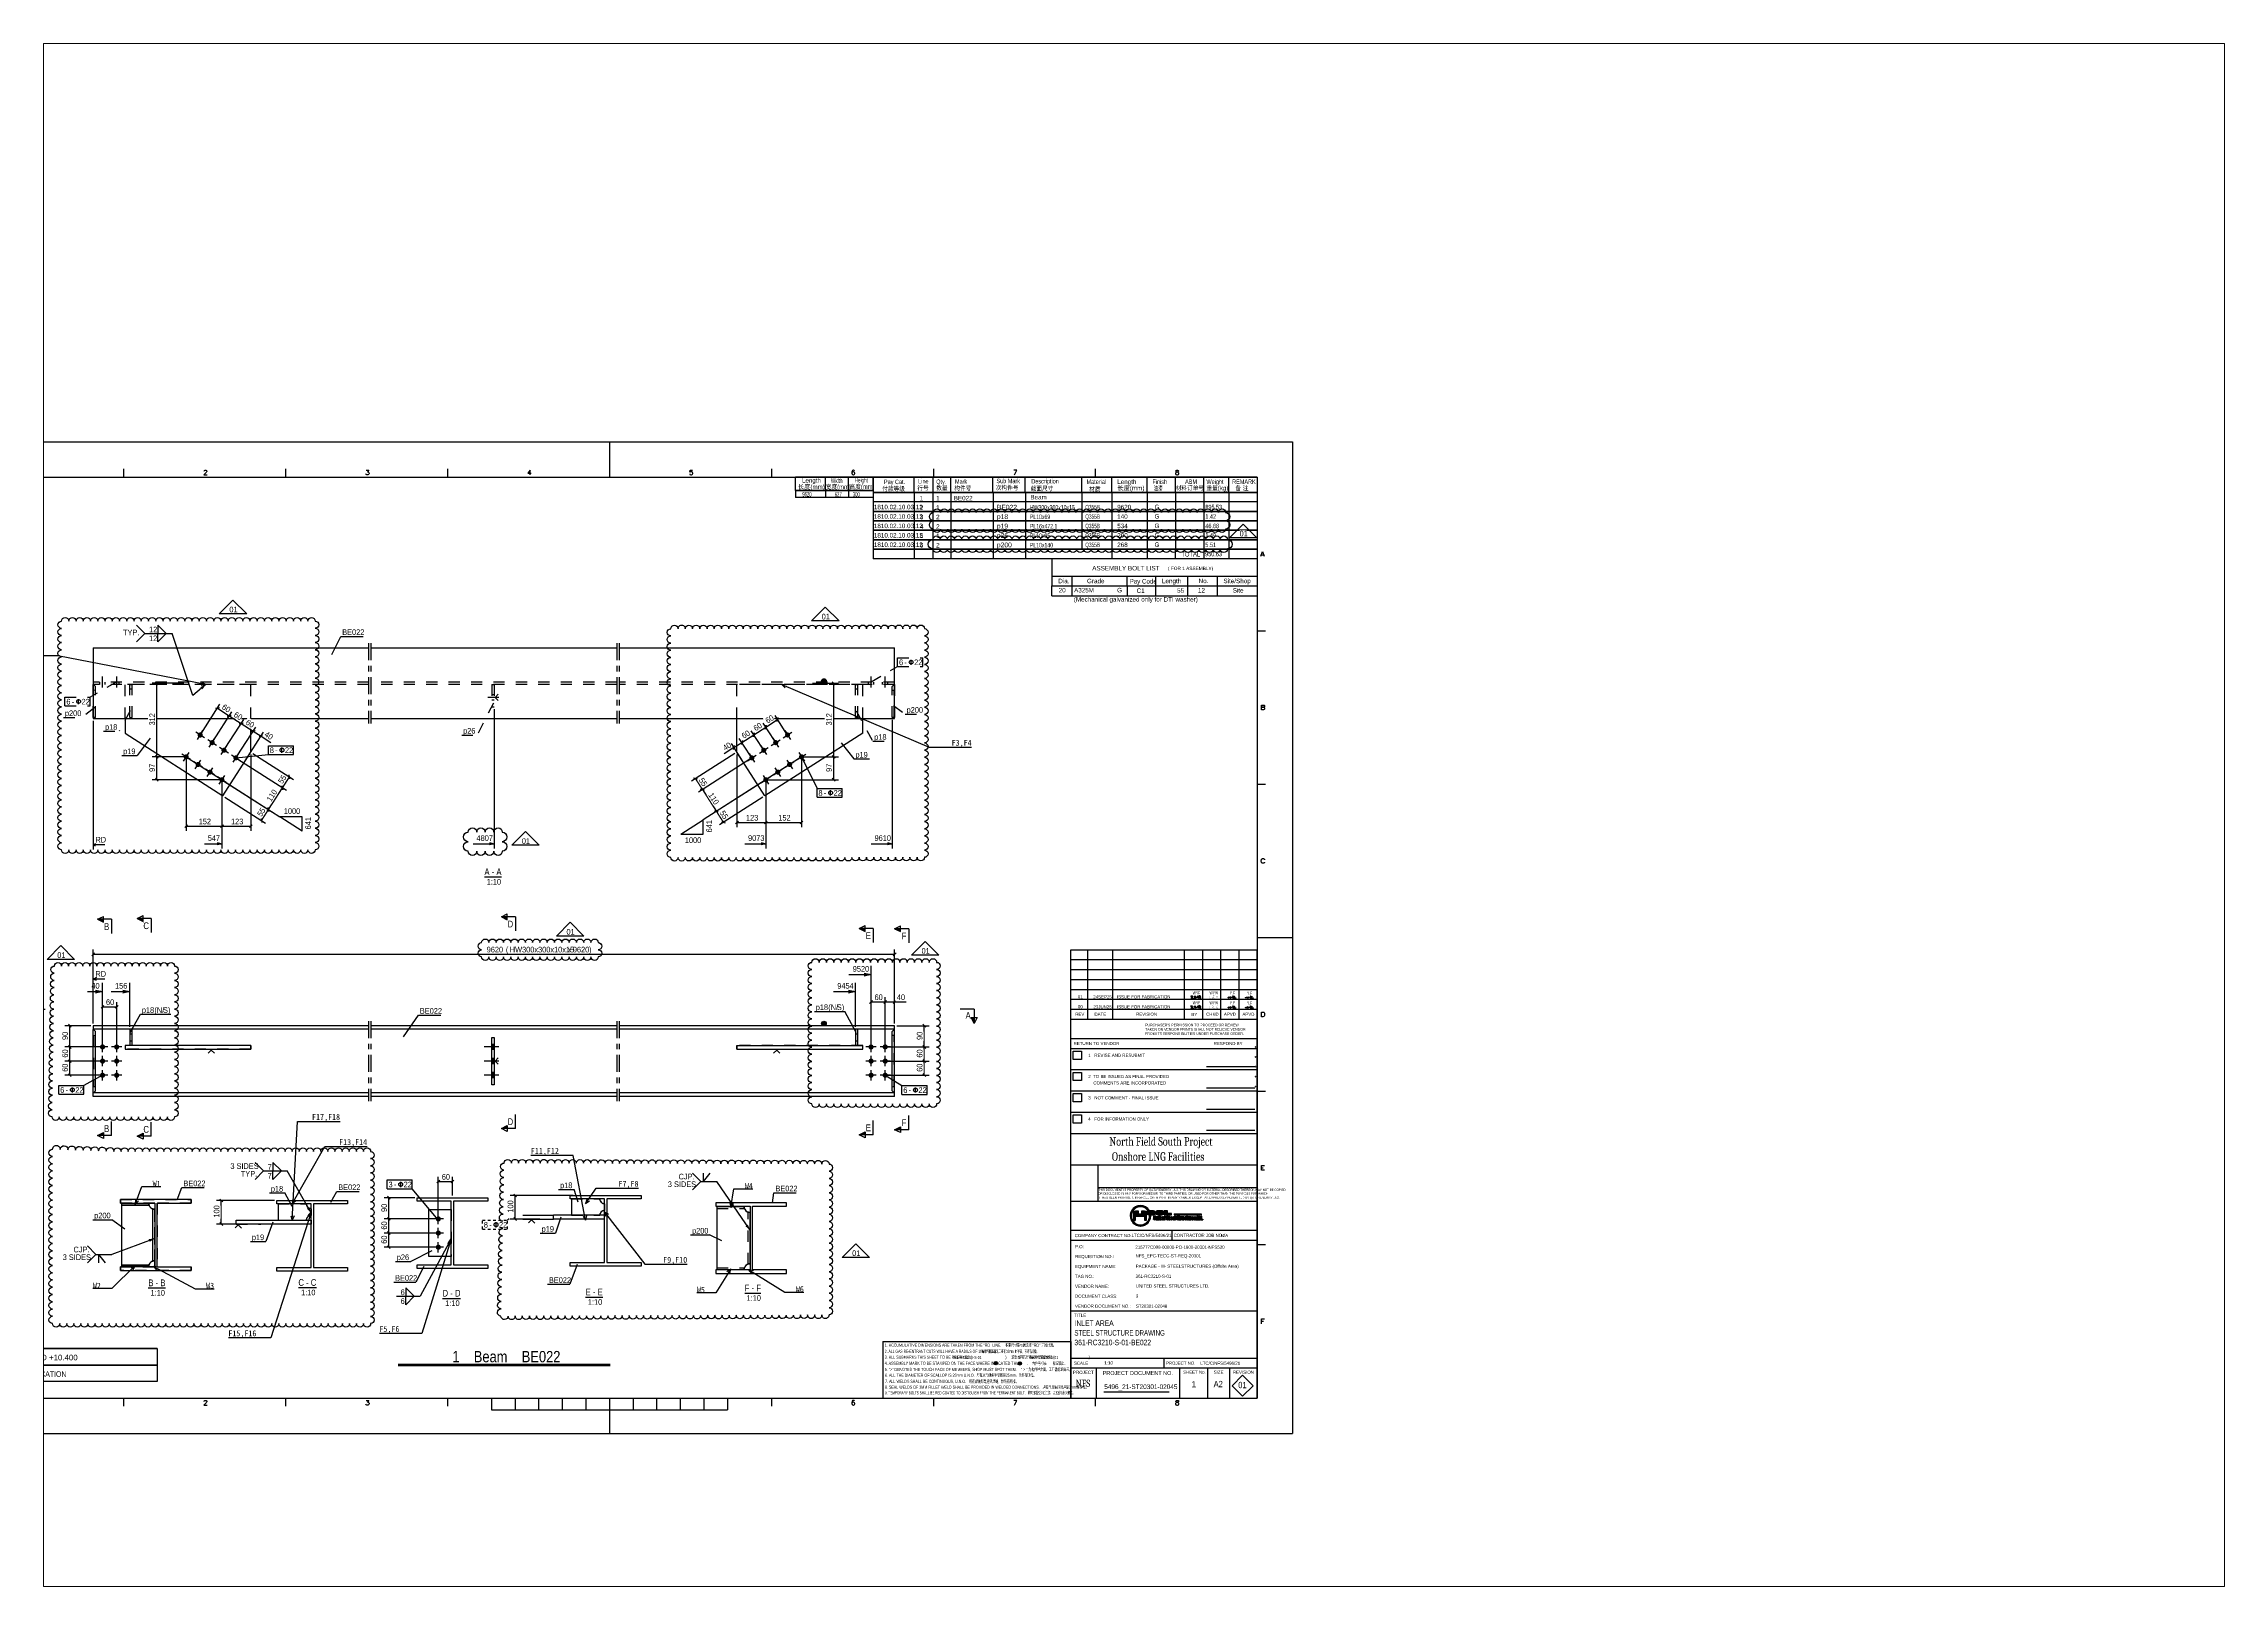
# Paper-space layout 'Layout1' of a CAD drawing. Header units: millimetres. Extents: x 0 to 594, y 0 to 420.
# The model-space entities are those that its viewports show. They can reach past a viewport. Long polylines and large blocks are cut down to what shows.
import ezdxf

# ---------------------------------------------------------------- set-up
doc = ezdxf.new("R2010")
doc.units = ezdxf.units.MM
for name, pattern in [('DXK_LINE_DOT2', [3.9198, 1.9599, -1.9599]), ('DXK_LINE_DOT3', [5.9187, 2.979, -0.9799, 0.9799, -0.9799]), ('DXK_LINE_DOT4', [0.9408, 0.4704, -0.4704])]:
    doc.linetypes.add(name, pattern=pattern)
doc.layers.add('Viewport layer', color=7, linetype='Continuous', plot=False)
doc.layers.add('WELD_LABELS', color=5, linetype='Continuous')
doc.styles.add('Arial', font='ARIAL.TTF', dxfattribs={"height": 0.2})
doc.styles.add('Arial Narrow', font='ARIALN.TTF', dxfattribs={"height": 0.2})
doc.styles.add('Cambria', font='CAMBRIA.TTC', dxfattribs={"height": 0.2})
doc.styles.add('Cambria Math', font='CAMBRIA.TTC', dxfattribs={"height": 0.2})

# ---------------------------------------------------------------- blocks, each defined once
blk = doc.blocks.new('Unknown-251777343-6207')
at = {"color": 7, "linetype": 'Continuous'}
for p, q in [((-66.84, 262.73), (528.16, 262.73)), ((-66.84, 262.73), (-66.84, -157.97)), ((238.17, 262.73), (238.17, 247.71)), ((528.16, 262.73), (528.16, -157.97)), ((-2.91, 250.36), (-2.72, 250.45)), ((-2.72, 250.45), (-2.44, 250.74)), ((-2.44, 250.74), (-2.44, 248.74)), ((31.94, 251.22), (31.94, 247.71)), ((66.13, 250.33), (66.23, 250.52)), ((66.13, 250.24), (66.13, 250.33)), ((66.23, 250.52), (66.32, 250.62)), ((66.32, 250.62), (66.51, 250.72)), ((66.51, 250.72), (66.89, 250.72)), ((66.89, 250.72), (67.08, 250.62)), ((67.17, 249.95), (66.98, 249.67)), ((67.08, 250.62), (67.17, 250.52)), ((67.17, 250.52), (67.27, 250.33)), ((67.27, 250.14), (67.17, 249.95)), ((67.27, 250.33), (67.27, 250.14)), ((100.68, 251.22), (100.68, 247.71)), ((134.97, 250.72), (136.02, 250.72)), ((136.02, 250.72), (135.44, 249.95)), ((135.44, 249.95), (135.73, 249.95)), ((135.73, 249.95), (135.92, 249.86)), ((169.43, 251.22), (169.43, 247.71)), ((204.47, 250.72), (203.52, 249.38)), ((204.47, 248.71), (204.47, 250.72)), ((272.35, 249.86), (272.45, 250.72)), ((272.45, 249.95), (272.35, 249.86)), ((272.45, 250.72), (273.4, 250.72)), ((272.73, 250.05), (272.45, 249.95)), ((273.02, 250.05), (272.73, 250.05)), ((273.3, 249.95), (273.02, 250.05)), ((273.49, 249.76), (273.3, 249.95)), ((306.92, 251.22), (306.92, 247.71)), ((341.15, 250.33), (341.05, 249.86)), ((341.34, 250.62), (341.15, 250.33)), ((341.62, 250.72), (341.34, 250.62)), ((341.62, 249.95), (341.34, 249.86)), ((341.81, 250.72), (341.62, 250.72)), ((341.72, 249.95), (341.62, 249.95)), ((342, 249.86), (341.72, 249.95)), ((342.1, 250.62), (341.81, 250.72)), ((342.19, 250.43), (342.1, 250.62)), ((375.65, 251.22), (375.65, 247.71)), ((411.1, 250.72), (409.76, 250.72)), ((410.14, 248.71), (411.1, 250.72)), ((444.39, 251.22), (444.39, 247.71)), ((478.58, 250.43), (478.68, 250.62)), ((478.58, 250.24), (478.58, 250.43)), ((478.68, 250.05), (478.58, 250.24)), ((478.68, 250.62), (478.96, 250.72)), ((478.87, 249.95), (478.68, 250.05)), ((479.25, 249.86), (478.87, 249.95)), ((478.96, 250.72), (479.35, 250.72)), ((479.44, 249.95), (479.06, 249.86)), ((479.35, 250.72), (479.63, 250.62)), ((479.63, 250.05), (479.44, 249.95)), ((479.63, 250.62), (479.73, 250.43)), ((479.73, 250.24), (479.63, 250.05)), ((479.73, 250.43), (479.73, 250.24)), ((-36.8, 247.71), (513.12, 247.71)), ((-36.8, 247.71), (-36.8, -142.95)), ((66.98, 249.67), (66.04, 248.71)), ((66.04, 248.71), (67.36, 248.71)), ((134.87, 248.9), (134.77, 249.09)), ((134.97, 248.81), (134.87, 248.9)), ((135.25, 248.71), (134.97, 248.81)), ((135.54, 248.71), (135.25, 248.71)), ((135.83, 248.81), (135.54, 248.71)), ((136.02, 249), (135.83, 248.81)), ((135.92, 249.86), (136.02, 249.76)), ((136.02, 249.76), (136.11, 249.48)), ((136.11, 249.28), (136.02, 249)), ((136.11, 249.48), (136.11, 249.28)), ((203.52, 249.38), (204.95, 249.38)), ((272.26, 249.09), (272.35, 248.9)), ((272.35, 248.9), (272.45, 248.81)), ((272.45, 248.81), (272.73, 248.71)), ((272.73, 248.71), (273.02, 248.71)), ((273.02, 248.71), (273.3, 248.81)), ((273.3, 248.81), (273.49, 249)), ((273.59, 249.48), (273.49, 249.76)), ((273.49, 249), (273.59, 249.28)), ((273.59, 249.28), (273.59, 249.48)), ((341.05, 249.86), (341.05, 249.38)), ((341.15, 249.67), (341.05, 249.38)), ((341.05, 249.38), (341.15, 249)), ((341.34, 249.86), (341.15, 249.67)), ((341.15, 249), (341.34, 248.81)), ((341.34, 248.81), (341.62, 248.71)), ((341.62, 248.71), (341.72, 248.71)), ((341.72, 248.71), (342, 248.81)), ((342.19, 249.67), (342, 249.86)), ((342, 248.81), (342.19, 249)), ((342.29, 249.38), (342.19, 249.67)), ((342.19, 249), (342.29, 249.28)), ((342.29, 249.28), (342.29, 249.38)), ((478.58, 249.57), (478.48, 249.38)), ((478.48, 249.38), (478.48, 249.09)), ((478.48, 249.09), (478.58, 248.9)), ((478.77, 249.76), (478.58, 249.57)), ((478.58, 248.9), (478.68, 248.81)), ((478.68, 248.81), (478.96, 248.71)), ((479.06, 249.86), (478.77, 249.76)), ((478.96, 248.71), (479.35, 248.71)), ((479.54, 249.76), (479.25, 249.86)), ((479.35, 248.71), (479.63, 248.81)), ((479.73, 249.57), (479.54, 249.76)), ((479.63, 248.81), (479.73, 248.9)), ((479.82, 249.38), (479.73, 249.57)), ((479.73, 248.9), (479.82, 249.09)), ((479.82, 249.09), (479.82, 249.38)), ((513.12, 247.71), (513.12, -142.95)), ((-39.34, 214.16), (-38.58, 216.16)), ((-39.06, 214.83), (-38.1, 214.83)), ((-38.58, 216.16), (-37.81, 214.16)), ((514.59, 214.16), (515.35, 216.16)), ((514.88, 214.83), (515.83, 214.83)), ((515.35, 216.16), (516.12, 214.16)), ((-40.3, 182.6), (-36.8, 182.6)), ((513.12, 182.6), (516.64, 182.6)), ((-39.03, 149.04), (-39.03, 151.05)), ((-39.03, 151.05), (-38.17, 151.05)), ((-38.17, 150.09), (-39.03, 150.09)), ((-39.03, 150.09), (-38.17, 150.09)), ((-38.17, 149.04), (-39.03, 149.04)), ((-38.17, 151.05), (-37.89, 150.95)), ((-37.89, 150.19), (-38.17, 150.09)), ((-38.17, 150.09), (-37.89, 150)), ((-37.89, 149.14), (-38.17, 149.04)), ((-37.89, 150.95), (-37.79, 150.86)), ((-37.79, 150.28), (-37.89, 150.19)), ((-37.89, 150), (-37.79, 149.9)), ((-37.79, 149.24), (-37.89, 149.14)), ((-37.79, 150.86), (-37.7, 150.67)), ((-37.7, 150.48), (-37.79, 150.28)), ((-37.79, 149.9), (-37.7, 149.71)), ((-37.7, 149.43), (-37.79, 149.24)), ((-37.7, 150.67), (-37.7, 150.48)), ((-37.7, 149.71), (-37.7, 149.43)), ((514.9, 149.04), (514.9, 151.05)), ((514.9, 151.05), (515.77, 151.05)), ((515.77, 150.09), (514.9, 150.09)), ((514.9, 150.09), (515.77, 150.09)), ((515.77, 149.04), (514.9, 149.04)), ((515.77, 151.05), (516.05, 150.95)), ((516.05, 150.19), (515.77, 150.09)), ((515.77, 150.09), (516.05, 150)), ((516.05, 149.14), (515.77, 149.04)), ((516.05, 150.95), (516.15, 150.86)), ((516.15, 150.28), (516.05, 150.19)), ((516.05, 150), (516.15, 149.9)), ((516.15, 149.24), (516.05, 149.14)), ((516.15, 150.86), (516.25, 150.67)), ((516.25, 150.48), (516.15, 150.28)), ((516.15, 149.9), (516.25, 149.71)), ((516.25, 149.43), (516.15, 149.24)), ((516.25, 150.67), (516.25, 150.48)), ((516.25, 149.71), (516.25, 149.43)), ((-40.3, 117.5), (-36.8, 117.5)), ((513.12, 117.5), (516.64, 117.5)), ((-39.13, 85.17), (-39.03, 85.46)), ((-39.13, 84.69), (-39.13, 85.17)), ((-39.03, 84.41), (-39.13, 84.69)), ((-39.03, 85.46), (-38.94, 85.65)), ((-38.94, 84.22), (-39.03, 84.41)), ((-38.94, 85.65), (-38.74, 85.84)), ((-38.74, 84.03), (-38.94, 84.22)), ((-38.74, 85.84), (-38.55, 85.93)), ((-38.55, 83.93), (-38.74, 84.03)), ((-38.55, 85.93), (-38.17, 85.93)), ((-38.17, 83.93), (-38.55, 83.93)), ((-38.17, 85.93), (-37.98, 85.84)), ((-37.98, 84.03), (-38.17, 83.93)), ((-37.98, 85.84), (-37.79, 85.65)), ((-37.79, 84.22), (-37.98, 84.03)), ((-37.79, 85.65), (-37.7, 85.46)), ((-37.7, 84.41), (-37.79, 84.22)), ((514.8, 85.17), (514.9, 85.46)), ((514.8, 84.69), (514.8, 85.17)), ((514.9, 84.41), (514.8, 84.69)), ((514.9, 85.46), (515, 85.65)), ((515, 84.22), (514.9, 84.41)), ((515, 85.65), (515.19, 85.84)), ((515.19, 84.03), (515, 84.22)), ((515.19, 85.84), (515.38, 85.93)), ((515.38, 83.93), (515.19, 84.03)), ((515.38, 85.93), (515.77, 85.93)), ((515.77, 83.93), (515.38, 83.93)), ((515.77, 85.93), (515.96, 85.84)), ((515.96, 84.03), (515.77, 83.93)), ((515.96, 85.84), (516.15, 85.65)), ((516.15, 84.22), (515.96, 84.03)), ((516.15, 85.65), (516.25, 85.46)), ((516.25, 84.41), (516.15, 84.22)), ((-66.84, 52.38), (-36.8, 52.38)), ((513.12, 52.38), (528.16, 52.38)), ((513.12, 48.89), (513.12, -142.95)), ((-39.03, 18.83), (-39.03, 20.83)), ((-39.03, 20.83), (-38.36, 20.83)), ((-38.36, 18.83), (-39.03, 18.83)), ((-38.36, 20.83), (-38.08, 20.74)), ((-38.08, 18.92), (-38.36, 18.83)), ((-38.08, 20.74), (-37.89, 20.55)), ((-37.89, 19.11), (-38.08, 18.92)), ((-37.89, 20.55), (-37.79, 20.35)), ((-37.79, 19.31), (-37.89, 19.11)), ((-37.79, 20.35), (-37.7, 20.07)), ((-37.7, 19.59), (-37.79, 19.31)), ((-37.7, 20.07), (-37.7, 19.59)), ((514.9, 18.83), (514.9, 20.83)), ((514.9, 20.83), (515.57, 20.83)), ((515.57, 18.83), (514.9, 18.83)), ((515.57, 20.83), (515.86, 20.74)), ((515.86, 18.92), (515.57, 18.83)), ((515.86, 20.74), (516.05, 20.55)), ((516.05, 19.11), (515.86, 18.92)), ((516.05, 20.55), (516.15, 20.35)), ((516.15, 19.31), (516.05, 19.11)), ((516.15, 20.35), (516.25, 20.07)), ((516.25, 19.59), (516.15, 19.31)), ((516.25, 20.07), (516.25, 19.59)), ((-40.3, -12.73), (-36.8, -12.73)), ((513.12, -12.73), (516.64, -12.73)), ((-39.03, -46.29), (-39.03, -44.28)), ((-39.03, -44.28), (-37.79, -44.28)), ((-39.03, -45.24), (-38.26, -45.24)), ((514.91, -46.29), (514.91, -44.28)), ((514.91, -44.28), (516.15, -44.28)), ((514.91, -45.24), (515.67, -45.24)), ((-37.79, -46.29), (-39.03, -46.29)), ((516.15, -46.29), (514.91, -46.29)), ((-40.3, -77.83), (-36.8, -77.83)), ((513.12, -77.83), (516.64, -77.83)), ((-38.98, -111.4), (-38.98, -109.4)), ((-38.98, -109.4), (-37.75, -109.4)), ((-38.98, -110.35), (-38.22, -110.35)), ((514.95, -111.4), (514.95, -109.4)), ((514.95, -109.4), (516.19, -109.4)), ((514.95, -110.35), (515.72, -110.35)), ((-36.8, -142.95), (513.12, -142.95)), ((-2.86, -144.58), (-2.67, -144.49)), ((-2.67, -144.49), (-2.39, -144.2)), ((-2.39, -144.2), (-2.39, -146.2)), ((31.94, -142.95), (31.94, -146.45)), ((66.98, -145), (66.04, -145.95)), ((66.04, -145.95), (67.36, -145.95)), ((66.13, -144.33), (66.23, -144.14)), ((66.13, -144.43), (66.13, -144.33)), ((66.23, -144.14), (66.32, -144.05)), ((66.32, -144.05), (66.51, -143.95)), ((66.51, -143.95), (66.89, -143.95)), ((66.89, -143.95), (67.08, -144.05)), ((67.17, -144.71), (66.98, -145)), ((67.08, -144.05), (67.17, -144.14)), ((67.17, -144.14), (67.27, -144.33)), ((67.27, -144.52), (67.17, -144.71)), ((67.27, -144.33), (67.27, -144.52)), ((100.68, -142.95), (100.68, -146.45)), ((134.87, -145.76), (134.77, -145.57)), ((134.97, -145.86), (134.87, -145.76)), ((134.97, -143.95), (136.02, -143.95)), ((135.25, -145.95), (134.97, -145.86)), ((135.54, -145.95), (135.25, -145.95)), ((136.02, -143.95), (135.44, -144.71)), ((135.44, -144.71), (135.73, -144.71)), ((135.83, -145.86), (135.54, -145.95)), ((135.73, -144.71), (135.92, -144.81)), ((136.02, -145.67), (135.83, -145.86)), ((135.92, -144.81), (136.02, -144.9)), ((136.02, -144.9), (136.11, -145.19)), ((136.11, -145.38), (136.02, -145.67)), ((136.11, -145.19), (136.11, -145.38)), ((169.43, -142.95), (169.43, -146.45)), ((188.08, -142.95), (188.08, -147.96)), ((188.08, -147.96), (288.25, -147.96)), ((198.1, -142.95), (198.1, -147.96)), ((208.11, -142.95), (208.11, -147.96)), ((218.14, -142.95), (218.14, -147.96)), ((228.15, -142.95), (228.15, -147.96)), ((238.17, -142.95), (238.17, -157.97)), ((248.19, -142.95), (248.19, -147.96)), ((258.2, -142.95), (258.2, -147.96)), ((268.22, -142.95), (268.22, -147.96)), ((278.23, -142.95), (278.23, -147.96)), ((288.25, -142.95), (288.25, -147.96)), ((306.92, -142.95), (306.92, -146.45)), ((341.15, -144.33), (341.05, -144.81)), ((341.05, -144.81), (341.05, -145.29)), ((341.15, -145), (341.05, -145.29)), ((341.05, -145.29), (341.15, -145.67)), ((341.34, -144.05), (341.15, -144.33)), ((341.34, -144.81), (341.15, -145)), ((341.15, -145.67), (341.34, -145.86)), ((341.62, -143.95), (341.34, -144.05)), ((341.62, -144.71), (341.34, -144.81)), ((341.34, -145.86), (341.62, -145.95)), ((341.81, -143.95), (341.62, -143.95)), ((341.72, -144.71), (341.62, -144.71)), ((341.62, -145.95), (341.72, -145.95)), ((342, -144.81), (341.72, -144.71)), ((341.72, -145.95), (342, -145.86)), ((342.1, -144.05), (341.81, -143.95)), ((342.19, -145), (342, -144.81)), ((342, -145.86), (342.19, -145.67)), ((342.19, -144.24), (342.1, -144.05)), ((342.29, -145.29), (342.19, -145)), ((342.19, -145.67), (342.29, -145.38)), ((342.29, -145.38), (342.29, -145.29)), ((375.65, -142.95), (375.65, -146.45)), ((411.1, -143.95), (409.76, -143.95)), ((410.14, -145.95), (411.1, -143.95)), ((433.19, -142.95), (513.12, -142.95)), ((444.38, -142.95), (444.38, -146.45)), ((478.58, -145.09), (478.49, -145.29)), ((478.49, -145.29), (478.49, -145.57)), ((478.49, -145.57), (478.58, -145.76)), ((478.58, -144.24), (478.68, -144.05)), ((478.58, -144.43), (478.58, -144.24)), ((478.68, -144.62), (478.58, -144.43)), ((478.78, -144.9), (478.58, -145.09)), ((478.58, -145.76), (478.68, -145.86)), ((478.68, -144.05), (478.97, -143.95)), ((478.87, -144.71), (478.68, -144.62)), ((478.68, -145.86), (478.97, -145.95)), ((479.06, -144.81), (478.78, -144.9)), ((479.25, -144.81), (478.87, -144.71)), ((478.97, -143.95), (479.35, -143.95)), ((478.97, -145.95), (479.35, -145.95)), ((479.44, -144.71), (479.06, -144.81)), ((479.54, -144.9), (479.25, -144.81)), ((479.35, -143.95), (479.64, -144.05)), ((479.35, -145.95), (479.64, -145.86)), ((479.64, -144.62), (479.44, -144.71)), ((479.73, -145.09), (479.54, -144.9)), ((479.64, -144.05), (479.73, -144.24)), ((479.73, -144.43), (479.64, -144.62)), ((479.64, -145.86), (479.73, -145.76)), ((479.73, -144.24), (479.73, -144.43)), ((479.83, -145.29), (479.73, -145.09)), ((479.73, -145.76), (479.83, -145.57)), ((479.83, -145.57), (479.83, -145.29)), ((-66.84, -157.97), (528.16, -157.97))]:
    blk.add_line(p, q, dxfattribs=at)
blk = doc.blocks.new('Unknown-251777343-11 - 2086')
at = {"color": 6, "linetype": 'Continuous'}
blk.add_line((185.1, 78.14), (192.37, 78.14), dxfattribs=at)
at = {"color": 0, "linetype": 'Continuous'}
blk.add_wipeout([(187.29, 78.89), (187.29, 81.89), (185.1, 81.89), (185.1, 78.89)], dxfattribs=at)
blk.add_wipeout([(189.28, 78.89), (189.28, 81.89), (188.19, 81.89), (188.19, 78.89)], dxfattribs=at)
blk.add_wipeout([(192.37, 78.89), (192.37, 81.89), (190.18, 81.89), (190.18, 78.89)], dxfattribs=at)
blk.add_wipeout([(191.4, 74.89), (191.4, 77.39), (186.07, 77.39), (186.07, 74.89)], dxfattribs=at)
at = {"color": 6, "linetype": 'Continuous', "style": 'Arial Narrow'}
for s, height, p in [('A', 2.86, (185.1, 78.89)), ('1:10', 2.386, (186.07, 74.89)), ('-', 2.86, (188.19, 78.89)), ('A', 2.86, (190.18, 78.89))]:
    blk.add_text(s, height=height, dxfattribs=at).set_placement(p)
blk = doc.blocks.new('Unknown-251777343-13 - 5343')
at = {"color": 6, "linetype": 'Continuous'}
blk.add_line((42.42, -96.25), (49.69, -96.25), dxfattribs=at)
at = {"color": 0, "linetype": 'Continuous'}
blk.add_wipeout([(44.61, -95.5), (44.61, -92.5), (42.42, -92.5), (42.42, -95.5)], dxfattribs=at)
blk.add_wipeout([(46.6, -95.5), (46.6, -92.5), (45.51, -92.5), (45.51, -95.5)], dxfattribs=at)
blk.add_wipeout([(49.69, -95.5), (49.69, -92.5), (47.5, -92.5), (47.5, -95.5)], dxfattribs=at)
blk.add_wipeout([(48.72, -99.5), (48.72, -97), (43.39, -97), (43.39, -99.5)], dxfattribs=at)
at = {"color": 6, "linetype": 'Continuous', "style": 'Arial Narrow'}
for s, height, p in [('B', 2.86, (42.42, -95.5)), ('1:10', 2.386, (43.39, -99.5)), ('-', 2.86, (45.51, -95.5)), ('B', 2.86, (47.5, -95.5))]:
    blk.add_text(s, height=height, dxfattribs=at).set_placement(p)
blk = doc.blocks.new('Unknown-251777343-14 - 2304')
at = {"color": 6, "linetype": 'Continuous'}
blk.add_line((167.33, -100.65), (174.97, -100.65), dxfattribs=at)
at = {"color": 0, "linetype": 'Continuous'}
blk.add_wipeout([(169.7, -99.9), (169.7, -96.9), (167.33, -96.9), (167.33, -99.9)], dxfattribs=at)
blk.add_wipeout([(171.69, -99.9), (171.69, -96.9), (170.6, -96.9), (170.6, -99.9)], dxfattribs=at)
blk.add_wipeout([(174.97, -99.9), (174.97, -96.9), (172.59, -96.9), (172.59, -99.9)], dxfattribs=at)
blk.add_wipeout([(173.81, -103.9), (173.81, -101.4), (168.48, -101.4), (168.48, -103.9)], dxfattribs=at)
at = {"color": 6, "linetype": 'Continuous', "style": 'Arial Narrow'}
for s, height, p in [('D', 2.86, (167.33, -99.9)), ('1:10', 2.386, (168.48, -103.9)), ('-', 2.86, (170.6, -99.9)), ('D', 2.86, (172.59, -99.9))]:
    blk.add_text(s, height=height, dxfattribs=at).set_placement(p)
blk = doc.blocks.new('Unknown-251777343-15 - 2352')
at = {"color": 6, "linetype": 'Continuous'}
blk.add_line((228.05, -100.14), (235.33, -100.14), dxfattribs=at)
at = {"color": 0, "linetype": 'Continuous'}
blk.add_wipeout([(230.24, -99.39), (230.24, -96.39), (228.05, -96.39), (228.05, -99.39)], dxfattribs=at)
blk.add_wipeout([(232.24, -99.39), (232.24, -96.39), (231.14, -96.39), (231.14, -99.39)], dxfattribs=at)
blk.add_wipeout([(235.33, -99.39), (235.33, -96.39), (233.14, -96.39), (233.14, -99.39)], dxfattribs=at)
blk.add_wipeout([(234.36, -103.39), (234.36, -100.89), (229.02, -100.89), (229.02, -103.39)], dxfattribs=at)
at = {"color": 6, "linetype": 'Continuous', "style": 'Arial Narrow'}
for s, height, p in [('E', 2.86, (228.05, -99.39)), ('1:10', 2.386, (229.02, -103.39)), ('-', 2.86, (231.14, -99.39)), ('E', 2.86, (233.14, -99.39))]:
    blk.add_text(s, height=height, dxfattribs=at).set_placement(p)
blk = doc.blocks.new('Unknown-251777343-16 - 5390')
at = {"color": 6, "linetype": 'Continuous'}
blk.add_line((106.13, -96.1), (113.77, -96.1), dxfattribs=at)
at = {"color": 0, "linetype": 'Continuous'}
blk.add_wipeout([(108.51, -95.35), (108.51, -92.35), (106.13, -92.35), (106.13, -95.35)], dxfattribs=at)
blk.add_wipeout([(110.5, -95.35), (110.5, -92.35), (109.41, -92.35), (109.41, -95.35)], dxfattribs=at)
blk.add_wipeout([(113.77, -95.35), (113.77, -92.35), (111.4, -92.35), (111.4, -95.35)], dxfattribs=at)
blk.add_wipeout([(112.62, -99.35), (112.62, -96.85), (107.29, -96.85), (107.29, -99.35)], dxfattribs=at)
at = {"color": 6, "linetype": 'Continuous', "style": 'Arial Narrow'}
for s, height, p in [('C', 2.86, (106.13, -95.35)), ('C', 2.86, (111.4, -95.35)), ('1:10', 2.386, (107.29, -99.35)), ('-', 2.86, (109.41, -95.35))]:
    blk.add_text(s, height=height, dxfattribs=at).set_placement(p)
blk = doc.blocks.new('Unknown-251777343-17 - 5608')
at = {"color": 6, "linetype": 'Continuous'}
blk.add_line((295.58, -98.44), (302.48, -98.44), dxfattribs=at)
at = {"color": 0, "linetype": 'Continuous'}
blk.add_wipeout([(297.58, -97.69), (297.58, -94.69), (295.58, -94.69), (295.58, -97.69)], dxfattribs=at)
blk.add_wipeout([(299.58, -97.69), (299.58, -94.69), (298.48, -94.69), (298.48, -97.69)], dxfattribs=at)
blk.add_wipeout([(302.48, -97.69), (302.48, -94.69), (300.48, -94.69), (300.48, -97.69)], dxfattribs=at)
blk.add_wipeout([(301.7, -101.69), (301.7, -99.19), (296.36, -99.19), (296.36, -101.69)], dxfattribs=at)
at = {"color": 6, "linetype": 'Continuous', "style": 'Arial Narrow'}
for s, height, p in [('F', 2.86, (295.58, -97.69)), ('1:10', 2.386, (296.36, -101.69)), ('-', 2.86, (298.48, -97.69)), ('F', 2.86, (300.48, -97.69))]:
    blk.add_text(s, height=height, dxfattribs=at).set_placement(p)
blk = doc.blocks.new('Bolt-251777343-3902 - 2086')
at = {"color": 3, "linetype": 'DXK_LINE_DOT2'}
for p, q in [((348.12, 159.79), (348.12, 160.79)), ((348.12, 159.79), (348.12, 160.79)), ((348.12, 159.79), (348.12, 160.79)), ((349.22, 158.45), (349.22, 165.29)), ((349.22, 158.45), (349.22, 165.29)), ((349.22, 158.45), (349.22, 165.29)), ((350.32, 159.79), (350.32, 160.79)), ((350.32, 159.79), (350.32, 160.79)), ((350.32, 159.79), (350.32, 160.79)), ((354.12, 159.79), (354.12, 160.79)), ((354.12, 159.79), (354.12, 160.79)), ((354.12, 159.79), (354.12, 160.79)), ((355.22, 158.45), (355.22, 165.29)), ((355.22, 158.45), (355.22, 165.29)), ((355.22, 158.45), (355.22, 165.29)), ((356.32, 159.79), (356.32, 160.79)), ((356.32, 159.79), (356.32, 160.79)), ((356.32, 159.79), (356.32, 160.79))]:
    blk.add_line(p, q, dxfattribs=at)
blk = doc.blocks.new('Part-251777343-2087 - 2086')
at = {"color": 7, "linetype": 'DXK_LINE_DOT2'}
for p, q in [((188.29, 159.79), (188.29, 150.29)), ((188.29, 159.79), (189.29, 159.79)), ((189.29, 159.79), (189.29, 150.29)), ((188.29, 150.29), (189.29, 150.29))]:
    blk.add_line(p, q, dxfattribs=at)
at = {"color": 2, "linetype": 'Continuous'}
for q in [(190.99, 155.69), (190.89, 152.99)]:
    blk.add_line((189.59, 154.29), q, dxfattribs=at)
blk = doc.blocks.new('Part-251777343-2092 - 2086')
at = {"linetype": 'Continuous'}
blk.add_hatch(color=2, dxfattribs=at).paths.add_polyline_path([(329.22, 160.29), (328.42, 161.69), (330.02, 161.69)])
at = {"color": 4, "linetype": 'DXK_LINE_DOT3'}
for p, q in [((135.94, 177.29), (135.94, 143.29)), ((136.95, 177.29), (136.95, 143.29)), ((241.27, 177.29), (241.27, 143.29)), ((242.28, 177.29), (242.28, 143.29))]:
    blk.add_line(p, q, dxfattribs=at)
at = {"color": 2, "linetype": 'Continuous'}
for p, q in [((19, 175.29), (19, 145.29)), ((19, 175.29), (135.95, 175.29)), ((136.95, 175.29), (241.28, 175.29)), ((242.28, 175.29), (359.22, 175.29)), ((359.22, 145.29), (359.22, 175.29)), ((329.22, 160.29), (328.42, 161.69)), ((328.42, 161.69), (330.02, 161.69)), ((330.02, 161.69), (329.22, 160.29)), ((19, 145.29), (135.95, 145.29)), ((136.95, 145.29), (241.28, 145.29)), ((242.28, 145.29), (359.22, 145.29))]:
    blk.add_line(p, q, dxfattribs=at)
at = {"color": 7, "linetype": 'DXK_LINE_DOT2'}
for p, q in [((135.95, 160.79), (19, 160.79)), ((135.95, 159.79), (19, 159.79)), ((241.28, 160.79), (136.95, 160.79)), ((241.28, 159.79), (136.95, 159.79)), ((359.22, 160.79), (242.28, 160.79)), ((359.22, 159.79), (242.28, 159.79))]:
    blk.add_line(p, q, dxfattribs=at)
at = {"color": 2, "linetype": 'Continuous'}
blk.add_circle((329.22, 161.19), 1, dxfattribs=at)
blk = doc.blocks.new('Bolt-251777343-2093 - 2086')
at = {"color": 3, "linetype": 'DXK_LINE_DOT2'}
for p, q in [((191.28, 154.29), (184.94, 154.29)), ((191.28, 154.29), (184.94, 154.29)), ((191.28, 154.29), (184.94, 154.29)), ((189.29, 155.39), (188.29, 155.39)), ((189.29, 155.39), (188.29, 155.39)), ((189.29, 155.39), (188.29, 155.39)), ((189.29, 153.19), (188.29, 153.19)), ((189.29, 153.19), (188.29, 153.19)), ((189.29, 153.19), (188.29, 153.19))]:
    blk.add_line(p, q, dxfattribs=at)
blk = doc.blocks.new('Part-251777343-3895 - 2086')
at = {"color": 7, "linetype": 'DXK_LINE_DOT2'}
for p, q in [((34.56, 145.79), (34.56, 159.79)), ((34.56, 159.79), (35.56, 159.79)), ((35.56, 157.79), (34.56, 157.79)), ((35.56, 145.79), (35.56, 159.79)), ((34.56, 145.79), (35.56, 145.79))]:
    blk.add_line(p, q, dxfattribs=at)
blk = doc.blocks.new('Part-251777343-3893 - 2086')
at = {"color": 7, "linetype": 'DXK_LINE_DOT2'}
for p, q in [((342.66, 145.79), (342.66, 159.79)), ((342.66, 159.79), (343.66, 159.79)), ((343.66, 157.79), (342.66, 157.79)), ((343.66, 145.79), (343.66, 159.79)), ((342.66, 145.79), (343.66, 145.79))]:
    blk.add_line(p, q, dxfattribs=at)
blk = doc.blocks.new('Part-251777343-3894 - 2086')
at = {"color": 7, "linetype": 'DXK_LINE_DOT2'}
for p, q in [((345.66, 159.79), (292.28, 159.79)), ((292.28, 145.29), (292.28, 159.79)), ((345.66, 145.29), (345.66, 159.79))]:
    blk.add_line(p, q, dxfattribs=at)
at = {"color": 2, "linetype": 'Continuous'}
for p, q in [((292.28, 131.11), (292.28, 145.29)), ((345.66, 139.18), (304.14, 112.58)), ((345.66, 139.18), (345.66, 145.29)), ((304.14, 112.58), (292.28, 131.11))]:
    blk.add_line(p, q, dxfattribs=at)
blk = doc.blocks.new('Part-251777343-3897 - 2086')
at = {"color": 7, "linetype": 'DXK_LINE_DOT2'}
for p, q in [((85.95, 159.79), (32.56, 159.79)), ((32.56, 145.29), (32.56, 159.79)), ((85.95, 145.29), (85.95, 159.79))]:
    blk.add_line(p, q, dxfattribs=at)
at = {"color": 2, "linetype": 'Continuous'}
for p, q in [((32.56, 145.29), (32.56, 139.18)), ((32.56, 139.18), (74.08, 112.58)), ((85.95, 131.11), (85.95, 145.29)), ((74.08, 112.58), (85.95, 131.11))]:
    blk.add_line(p, q, dxfattribs=at)
blk = doc.blocks.new('Part-251777343-3898 - 2086')
at = {"color": 7, "linetype": 'DXK_LINE_DOT2'}
for p, q in [((358.22, 158.99), (359.02, 159.79)), ((358.22, 145.79), (358.22, 158.99)), ((358.22, 157.43), (358.53, 157.34)), ((359.22, 159.79), (359.02, 159.79)), ((359.22, 159.79), (359.22, 145.79)), ((358.53, 157.34), (359.02, 157.29)), ((359.02, 145.79), (359.02, 157.29)), ((359.02, 157.29), (359.22, 157.29)), ((359.22, 145.79), (358.22, 145.79))]:
    blk.add_line(p, q, dxfattribs=at)
blk = doc.blocks.new('Part-251777343-3899 - 2086')
at = {"color": 7, "linetype": 'DXK_LINE_DOT2'}
for p, q in [((19.2, 159.79), (19, 159.79)), ((19, 145.79), (19, 159.79)), ((19.2, 159.79), (20, 158.99)), ((20, 157.43), (19.69, 157.34)), ((20, 145.79), (20, 158.99)), ((19.2, 157.29), (19, 157.29)), ((19.69, 157.34), (19.2, 157.29)), ((19.2, 145.79), (19.2, 157.29)), ((20, 145.79), (19, 145.79))]:
    blk.add_line(p, q, dxfattribs=at)
blk = doc.blocks.new('Bolt-251777343-3900 - 2086')
at = {"linetype": 'Continuous'}
for points in [[(313.17, 139.27, -1), (314.36, 137.42, -1)], [(298.02, 129.56, -1), (299.2, 127.71, -1)], [(303.07, 132.79, -1), (304.26, 130.94, -1)], [(308.12, 136.03, -1), (309.31, 134.18, -1)], [(319.11, 130.01, -1), (320.29, 128.15, -1)], [(303.95, 120.3, -1), (305.14, 118.44, -1)], [(309, 123.53, -1), (310.19, 121.68, -1)], [(314.05, 126.77, -1), (315.24, 124.92, -1)]]:
    blk.add_hatch(color=3, dxfattribs=at).paths.add_polyline_path(points)
at = {"color": 3, "linetype": 'Continuous'}
for p, q in [((311.91, 137.16), (315.62, 139.53)), ((312.58, 140.19), (314.95, 136.49)), ((296.76, 127.45), (300.46, 129.82)), ((297.42, 130.48), (299.8, 126.78)), ((301.81, 130.68), (305.51, 133.06)), ((302.48, 133.72), (304.85, 130.02)), ((306.86, 133.92), (310.57, 136.29)), ((307.53, 136.96), (309.9, 133.25)), ((317.85, 127.89), (321.55, 130.27)), ((318.51, 130.93), (320.89, 127.23)), ((302.69, 118.18), (306.4, 120.56)), ((303.36, 121.22), (305.73, 117.52)), ((307.74, 121.42), (311.45, 123.79)), ((308.41, 124.46), (310.78, 120.75)), ((312.8, 124.66), (316.5, 127.03)), ((313.46, 127.7), (315.83, 123.99))]:
    blk.add_line(p, q, dxfattribs=at)
blk = doc.blocks.new('Bolt-251777343-3901 - 2086')
at = {"linetype": 'Continuous'}
for points in [[(63.86, 137.42, -1), (65.05, 139.27, -1)], [(57.93, 128.15, -1), (59.11, 130.01, -1)], [(68.91, 134.18, -1), (70.1, 136.03, -1)], [(73.97, 130.94, -1), (75.15, 132.79, -1)], [(79.02, 127.71, -1), (80.2, 129.56, -1)], [(62.98, 124.92, -1), (64.17, 126.77, -1)], [(68.03, 121.68, -1), (69.22, 123.53, -1)], [(73.08, 118.44, -1), (74.27, 120.3, -1)]]:
    blk.add_hatch(color=3, dxfattribs=at).paths.add_polyline_path(points)
at = {"color": 3, "linetype": 'Continuous'}
for p, q in [((66.31, 137.16), (62.6, 139.53)), ((63.27, 136.49), (65.64, 140.19)), ((60.37, 127.89), (56.67, 130.27)), ((57.33, 127.23), (59.71, 130.93)), ((71.36, 133.92), (67.65, 136.29)), ((68.32, 133.25), (70.69, 136.96)), ((76.41, 130.68), (72.71, 133.06)), ((73.37, 130.02), (75.75, 133.72)), ((81.46, 127.45), (77.76, 129.82)), ((78.42, 126.78), (80.8, 130.48)), ((65.43, 124.66), (61.72, 127.03)), ((62.39, 123.99), (64.76, 127.7)), ((70.48, 121.42), (66.77, 123.79)), ((67.44, 120.75), (69.81, 124.46)), ((75.53, 118.18), (71.82, 120.56)), ((72.49, 117.52), (74.86, 121.22))]:
    blk.add_line(p, q, dxfattribs=at)
blk = doc.blocks.new('Bolt-251777343-3903 - 2086')
at = {"color": 3, "linetype": 'DXK_LINE_DOT2'}
for p, q in [((21.9, 159.79), (21.9, 160.79)), ((21.9, 159.79), (21.9, 160.79)), ((21.9, 159.79), (21.9, 160.79)), ((23, 158.45), (23, 165.29)), ((23, 158.45), (23, 165.29)), ((23, 158.45), (23, 165.29)), ((24.1, 159.79), (24.1, 160.79)), ((24.1, 159.79), (24.1, 160.79)), ((24.1, 159.79), (24.1, 160.79)), ((27.9, 159.79), (27.9, 160.79)), ((27.9, 159.79), (27.9, 160.79)), ((27.9, 159.79), (27.9, 160.79)), ((29, 158.45), (29, 165.29)), ((29, 158.45), (29, 165.29)), ((29, 158.45), (29, 165.29)), ((30.1, 159.79), (30.1, 160.79)), ((30.1, 159.79), (30.1, 160.79)), ((30.1, 159.79), (30.1, 160.79))]:
    blk.add_line(p, q, dxfattribs=at)
blk = doc.blocks.new('Bolt-251777343-1690 - 1651')
at = {"linetype": 'Continuous'}
for points in [[(188.29, 7.1), (188.29, 4.9), (189.29, 4.9), (189.29, 7.1)], [(188.29, 1.1), (188.29, -1.1), (189.29, -1.1), (189.29, 1.1)], [(188.29, -4.9), (188.29, -7.1), (189.29, -7.1), (189.29, -4.9)]]:
    blk.add_hatch(color=3, dxfattribs=at).paths.add_polyline_path(points)
at = {"color": 3, "linetype": 'Continuous'}
for p, q in [((191.28, 6), (184.94, 6)), ((191.28, 0), (184.94, 0)), ((189.29, 7.1), (188.29, 7.1)), ((189.29, 4.9), (188.29, 4.9)), ((189.29, 1.1), (188.29, 1.1)), ((191.28, -6), (184.94, -6)), ((189.29, -1.1), (188.29, -1.1)), ((189.29, -4.9), (188.29, -4.9)), ((189.29, -7.1), (188.29, -7.1))]:
    blk.add_line(p, q, dxfattribs=at)
blk = doc.blocks.new('Part-251777343-1684 - 1651')
at = {"color": 2, "linetype": 'Continuous'}
for p, q in [((188.29, -10), (188.29, 10)), ((188.29, 10), (189.29, 10)), ((189.29, 10), (189.29, -10)), ((189.59, 0), (190.99, 1.4)), ((189.59, 0), (190.89, -1.3)), ((189.29, -10), (188.29, -10))]:
    blk.add_line(p, q, dxfattribs=at)
blk = doc.blocks.new('Part-251777343-1689 - 1651')
at = {"linetype": 'Continuous'}
blk.add_hatch(color=2, dxfattribs=at).paths.add_polyline_path([(329.22, 15), (328.42, 16.4), (330.02, 16.4)])
at = {"color": 2, "linetype": 'Continuous'}
for p, q in [((19, 15), (19, 13.4)), ((135.95, 15), (19, 15)), ((135.95, 13.5), (19, 13.5)), ((241.28, 15), (136.95, 15)), ((241.28, 13.5), (136.95, 13.5)), ((359.22, 15), (242.28, 15)), ((359.22, 13.5), (242.28, 13.5)), ((329.22, 15), (328.42, 16.4)), ((328.42, 16.4), (330.02, 16.4)), ((330.02, 16.4), (329.22, 15)), ((359.22, 13.4), (359.22, 15)), ((19, -15), (19, -13.4)), ((135.95, -13.5), (19, -13.5)), ((135.95, -15), (19, -15)), ((241.28, -13.5), (136.95, -13.5)), ((241.28, -15), (136.95, -15)), ((359.22, -13.5), (242.28, -13.5)), ((359.22, -15), (242.28, -15)), ((359.22, -15), (359.22, -13.4))]:
    blk.add_line(p, q, dxfattribs=at)
at = {"color": 7, "linetype": 'DXK_LINE_DOT2'}
for p, q in [((19, -13.4), (19, 13.4)), ((359.22, -13.4), (359.22, 13.4))]:
    blk.add_line(p, q, dxfattribs=at)
at = {"color": 4, "linetype": 'DXK_LINE_DOT3'}
for p, q in [((135.94, 17), (135.94, -17)), ((136.95, 17), (136.95, -17)), ((241.27, 17), (241.27, -17)), ((242.28, 17), (242.28, -17))]:
    blk.add_line(p, q, dxfattribs=at)
at = {"color": 2, "linetype": 'Continuous'}
blk.add_circle((329.22, 15.9), 1, dxfattribs=at)
blk = doc.blocks.new('Part-251777343-3905 - 1651')
at = {"color": 2, "linetype": 'Continuous'}
for p, q in [((342.66, 13.5), (342.66, 6.6)), ((343.66, 6.6), (343.66, 13.5))]:
    blk.add_line(p, q, dxfattribs=at)
at = {"color": 7, "linetype": 'DXK_LINE_DOT2'}
for p, q in [((343.66, 13.5), (342.66, 13.5)), ((342.66, 11.5), (343.66, 11.5)), ((342.66, 8.6), (343.66, 8.6)), ((343.66, 6.6), (342.66, 6.6))]:
    blk.add_line(p, q, dxfattribs=at)
blk = doc.blocks.new('Part-251777343-3906 - 1651')
at = {"color": 7, "linetype": 'DXK_LINE_DOT2'}
for p, q in [((345.66, 6.6), (292.28, 6.6)), ((292.28, 6.6), (292.28, 5)), ((292.28, 5), (345.66, 5)), ((345.66, 5), (345.66, 6.6))]:
    blk.add_line(p, q, dxfattribs=at)
at = {"color": 2, "linetype": 'Continuous'}
for p, q in [((292.28, 5), (292.28, 6.6)), ((292.28, 6.6), (345.66, 6.6)), ((292.28, 5), (345.66, 5)), ((309.15, 4.7), (307.85, 3.4)), ((309.15, 4.7), (310.55, 3.3)), ((345.66, 5), (345.66, 6.6))]:
    blk.add_line(p, q, dxfattribs=at)
blk = doc.blocks.new('Part-251777343-3907 - 1651')
at = {"color": 2, "linetype": 'Continuous'}
for p, q in [((34.56, 13.5), (34.56, 6.6)), ((35.56, 6.6), (35.56, 13.5))]:
    blk.add_line(p, q, dxfattribs=at)
at = {"color": 7, "linetype": 'DXK_LINE_DOT2'}
for p, q in [((35.56, 13.5), (34.56, 13.5)), ((34.56, 11.5), (35.56, 11.5)), ((34.56, 8.6), (35.56, 8.6)), ((35.56, 6.6), (34.56, 6.6))]:
    blk.add_line(p, q, dxfattribs=at)
blk = doc.blocks.new('Part-251777343-3909 - 1651')
at = {"color": 7, "linetype": 'DXK_LINE_DOT2'}
for p, q in [((85.95, 6.6), (32.56, 6.6)), ((32.56, 6.6), (32.56, 5)), ((85.95, 5), (32.56, 5)), ((85.95, 6.6), (85.95, 5))]:
    blk.add_line(p, q, dxfattribs=at)
at = {"color": 2, "linetype": 'Continuous'}
for p, q in [((85.95, 6.6), (32.56, 6.6)), ((32.56, 6.6), (32.56, 5)), ((32.56, 5), (85.95, 5)), ((69.07, 4.7), (67.77, 3.4)), ((69.07, 4.7), (70.47, 3.3)), ((85.95, 5), (85.95, 6.6))]:
    blk.add_line(p, q, dxfattribs=at)
blk = doc.blocks.new('Part-251777343-3910 - 1651')
at = {"color": 2, "linetype": 'Continuous'}
for p, q in [((359.02, 13.4), (358.22, 12.6)), ((358.22, -12.6), (358.22, 12.6)), ((359.22, 13.4), (359.02, 13.4)), ((359.22, -13.4), (359.22, 13.4)), ((359.02, -13.4), (358.22, -12.6)), ((359.22, -13.4), (359.02, -13.4))]:
    blk.add_line(p, q, dxfattribs=at)
at = {"color": 7, "linetype": 'DXK_LINE_DOT2'}
for p, q in [((358.22, 11.04), (358.53, 10.95)), ((358.53, 10.95), (359.02, 10.9)), ((359.02, 10.9), (359.22, 10.9)), ((359.02, -10.9), (359.02, 10.9)), ((358.53, -10.95), (358.22, -11.04)), ((359.02, -10.9), (358.53, -10.95)), ((359.22, -10.9), (359.02, -10.9))]:
    blk.add_line(p, q, dxfattribs=at)
blk = doc.blocks.new('Part-251777343-3911 - 1651')
at = {"color": 2, "linetype": 'Continuous'}
for p, q in [((19.2, 13.4), (19, 13.4)), ((19, -13.4), (19, 13.4)), ((20, 12.6), (19.2, 13.4)), ((20, -12.6), (20, 12.6)), ((19.2, -13.4), (19, -13.4)), ((20, -12.6), (19.2, -13.4))]:
    blk.add_line(p, q, dxfattribs=at)
at = {"color": 7, "linetype": 'DXK_LINE_DOT2'}
for p, q in [((19, 10.9), (19.2, 10.9)), ((19.2, 10.9), (19.69, 10.95)), ((19.2, 10.9), (19.2, -10.9)), ((19.69, 10.95), (20, 11.04)), ((19, -10.9), (19.2, -10.9)), ((19.69, -10.95), (19.2, -10.9)), ((20, -11.04), (19.69, -10.95))]:
    blk.add_line(p, q, dxfattribs=at)
blk = doc.blocks.new('Bolt-251777343-3914 - 1651')
at = {"linetype": 'Continuous'}
for points in [[(348.12, 6, -1), (350.32, 6, -1)], [(348.12, 0, -1), (350.32, 0, -1)], [(354.12, 6, -1), (356.32, 6, -1)], [(354.12, 0, -1), (356.32, 0, -1)], [(348.12, -6, -1), (350.32, -6, -1)], [(354.12, -6, -1), (356.32, -6, -1)]]:
    blk.add_hatch(color=3, dxfattribs=at).paths.add_polyline_path(points)
at = {"color": 3, "linetype": 'Continuous'}
for p, q in [((351.42, 6), (347.02, 6)), ((349.22, 3.8), (349.22, 8.2)), ((349.22, -2.2), (349.22, 2.2)), ((357.42, 6), (353.02, 6)), ((355.22, 3.8), (355.22, 8.2)), ((355.22, -2.2), (355.22, 2.2)), ((351.42, 0), (347.02, 0)), ((351.42, -6), (347.02, -6)), ((349.22, -8.2), (349.22, -3.8)), ((357.42, 0), (353.02, 0)), ((357.42, -6), (353.02, -6)), ((355.22, -8.2), (355.22, -3.8))]:
    blk.add_line(p, q, dxfattribs=at)
blk = doc.blocks.new('Bolt-251777343-3915 - 1651')
at = {"linetype": 'Continuous'}
for points in [[(21.9, 6, -1), (24.1, 6, -1)], [(21.9, 0, -1), (24.1, 0, -1)], [(27.9, 6, -1), (30.1, 6, -1)], [(27.9, 0, -1), (30.1, 0, -1)], [(21.9, -6, -1), (24.1, -6, -1)], [(27.9, -6, -1), (30.1, -6, -1)]]:
    blk.add_hatch(color=3, dxfattribs=at).paths.add_polyline_path(points)
at = {"color": 3, "linetype": 'Continuous'}
for p, q in [((25.2, 6), (20.8, 6)), ((23, 3.8), (23, 8.2)), ((23, -2.2), (23, 2.2)), ((31.2, 6), (26.8, 6)), ((29, 3.8), (29, 8.2)), ((29, -2.2), (29, 2.2)), ((25.2, 0), (20.8, 0)), ((25.2, -6), (20.8, -6)), ((23, -8.2), (23, -3.8)), ((31.2, 0), (26.8, 0)), ((31.2, -6), (26.8, -6)), ((29, -8.2), (29, -3.8))]:
    blk.add_line(p, q, dxfattribs=at)
blk = doc.blocks.new('Part-251777343-5351 - 5343')
at = {"color": 2, "linetype": 'Continuous'}
for p, q in [((31.14, -60.37), (42.64, -60.37)), ((31.14, -87.17), (31.14, -60.37)), ((31.14, -61.17), (42.78, -61.17)), ((42.68, -60.86), (42.64, -60.37)), ((42.78, -61.17), (42.68, -60.86)), ((42.83, -61.33), (42.78, -61.17)), ((44.34, -62.73), (44.18, -62.68)), ((44.34, -84.81), (44.34, -62.73)), ((44.65, -62.82), (44.34, -62.73)), ((45.14, -62.87), (44.65, -62.82)), ((31.14, -86.37), (42.78, -86.37)), ((42.64, -87.17), (31.14, -87.17)), ((42.64, -87.17), (42.68, -86.68)), ((42.68, -86.68), (42.78, -86.37)), ((42.78, -86.37), (42.83, -86.21)), ((44.18, -84.86), (44.34, -84.81)), ((44.34, -84.81), (44.65, -84.72)), ((44.65, -84.72), (45.14, -84.67))]:
    blk.add_line(p, q, dxfattribs=at)
at = {"color": 7, "linetype": 'DXK_LINE_DOT2'}
for p, q in [((42.64, -60.37), (42.68, -60.86)), ((44.65, -62.82), (45.14, -62.87)), ((45.14, -84.67), (45.14, -62.87)), ((42.68, -86.68), (42.64, -87.17)), ((45.14, -84.67), (44.65, -84.72))]:
    blk.add_line(p, q, dxfattribs=at)
for centre, start, end in [((45.14, -60.37), 191.25, 258.75), ((45.14, -87.17), 101.25, 168.75)]:
    blk.add_arc(centre, 2.5, start, end, dxfattribs=at)
at = {"color": 2, "linetype": 'Continuous'}
for centre, start, end in [((45.14, -60.37), 202.5, 247.5), ((45.14, -87.17), 112.5, 157.5)]:
    blk.add_arc(centre, 2.5, start, end, dxfattribs=at)
blk = doc.blocks.new('Part-251777343-5352 - 5343')
at = {"color": 7, "linetype": 'DXK_LINE_DOT2'}
for p, q in [((30.64, -60.27), (30.64, -58.77)), ((30.64, -58.77), (60.64, -58.77)), ((45.14, -60.27), (30.64, -60.27)), ((45.14, -87.27), (45.14, -60.27)), ((60.64, -60.27), (46.14, -60.27)), ((46.14, -60.27), (46.14, -87.27)), ((60.64, -58.77), (60.64, -60.27)), ((30.64, -88.77), (30.64, -87.27)), ((30.64, -87.27), (45.14, -87.27)), ((60.64, -88.77), (30.64, -88.77)), ((46.14, -87.27), (60.64, -87.27)), ((60.64, -87.27), (60.64, -88.77))]:
    blk.add_line(p, q, dxfattribs=at)
at = {"color": 2, "linetype": 'Continuous'}
for p, q in [((60.64, -58.77), (30.64, -58.77)), ((30.64, -58.77), (30.64, -60.27)), ((30.64, -60.27), (45.14, -60.27)), ((45.14, -60.27), (45.14, -87.27)), ((46.14, -87.27), (46.14, -60.27)), ((46.14, -60.27), (60.64, -60.27)), ((60.64, -60.27), (60.64, -58.77)), ((45.14, -87.27), (30.64, -87.27)), ((30.64, -87.27), (30.64, -88.77)), ((30.64, -88.77), (60.64, -88.77)), ((46.14, -87.27), (60.64, -87.27)), ((60.64, -88.77), (60.64, -87.27))]:
    blk.add_line(p, q, dxfattribs=at)
blk = doc.blocks.new('Part-251777343-2305 - 2304')
at = {"color": 2, "linetype": 'Continuous'}
for p, q in [((161.53, -62.95), (171.03, -62.95)), ((161.53, -82.95), (161.53, -62.95)), ((171.03, -82.95), (161.53, -82.95))]:
    blk.add_line(p, q, dxfattribs=at)
at = {"color": 7, "linetype": 'DXK_LINE_DOT2'}
blk.add_line((171.03, -62.95), (171.03, -82.95), dxfattribs=at)
blk = doc.blocks.new('Part-251777343-2310 - 2304')
at = {"color": 2, "linetype": 'Continuous'}
for p, q in [((156.53, -57.95), (186.53, -57.95)), ((156.53, -59.45), (156.53, -57.95)), ((171.03, -59.45), (156.53, -59.45)), ((171.03, -86.45), (171.03, -59.45)), ((186.53, -59.45), (172.03, -59.45)), ((172.03, -59.45), (172.03, -86.45)), ((186.53, -57.95), (186.53, -59.45)), ((156.53, -87.95), (156.53, -86.45)), ((156.53, -86.45), (171.03, -86.45)), ((186.53, -87.95), (156.53, -87.95)), ((172.03, -86.45), (186.53, -86.45)), ((186.53, -86.45), (186.53, -87.95))]:
    blk.add_line(p, q, dxfattribs=at)
blk = doc.blocks.new('Bolt-251777343-2311 - 2304')
at = {"linetype": 'Continuous'}
for points in [[(164.43, -66.95, -1), (166.63, -66.95, -1)], [(164.43, -72.95, -1), (166.63, -72.95, -1)], [(164.43, -78.95, -1), (166.63, -78.95, -1)]]:
    blk.add_hatch(color=3, dxfattribs=at).paths.add_polyline_path(points)
at = {"color": 3, "linetype": 'Continuous'}
for p, q in [((165.53, -69.15), (165.53, -64.75)), ((167.73, -66.95), (163.33, -66.95)), ((167.73, -72.95), (163.33, -72.95)), ((165.53, -75.15), (165.53, -70.75)), ((167.73, -78.95), (163.33, -78.95)), ((165.53, -81.15), (165.53, -76.75))]:
    blk.add_line(p, q, dxfattribs=at)
blk = doc.blocks.new('Part-251777343-3944 - 2352')
at = {"color": 2, "linetype": 'Continuous'}
for p, q in [((201.43, -65.4), (214.48, -65.4)), ((201.43, -67), (214.48, -67)), ((205.12, -67.3), (203.82, -68.6)), ((205.12, -67.3), (206.52, -68.7)), ((236.06, -65.4), (214.48, -65.4)), ((214.48, -67), (214.48, -65.4)), ((236.06, -67), (214.48, -67)), ((236.06, -67), (236.06, -65.4))]:
    blk.add_line(p, q, dxfattribs=at)
blk = doc.blocks.new('Part-251777343-2358 - 2352')
at = {"color": 2, "linetype": 'Continuous'}
for p, q in [((221.56, -57), (251.56, -57)), ((221.56, -58.5), (221.56, -57)), ((236.06, -58.5), (221.56, -58.5)), ((236.06, -85.5), (236.06, -58.5)), ((251.56, -58.5), (237.06, -58.5)), ((237.06, -58.5), (237.06, -85.5)), ((251.56, -57), (251.56, -58.5)), ((221.56, -87), (221.56, -85.5)), ((221.56, -85.5), (236.06, -85.5)), ((251.56, -87), (221.56, -87)), ((237.06, -85.5), (251.56, -85.5)), ((251.56, -85.5), (251.56, -87))]:
    blk.add_line(p, q, dxfattribs=at)
blk = doc.blocks.new('Part-251777343-3943 - 2352')
at = {"color": 2, "linetype": 'Continuous'}
for p, q in [((222.06, -58.5), (222.06, -65.4)), ((234.09, -58.89), (234.06, -58.5)), ((236.06, -60.5), (235.67, -60.46)), ((235.67, -63.44), (236.06, -63.4)), ((234.06, -65.4), (234.09, -65.01))]:
    blk.add_line(p, q, dxfattribs=at)
at = {"color": 7, "linetype": 'DXK_LINE_DOT2'}
for p, q in [((222.06, -58.5), (234.06, -58.5)), ((234.06, -58.5), (234.09, -58.89)), ((235.67, -60.46), (236.06, -60.5)), ((236.06, -63.4), (235.67, -63.44)), ((236.06, -60.5), (236.06, -63.4)), ((222.06, -65.4), (234.06, -65.4)), ((234.09, -65.01), (234.06, -65.4))]:
    blk.add_line(p, q, dxfattribs=at)
at = {"color": 2, "linetype": 'Continuous'}
for centre, start, end in [((236.06, -58.5), 191.25, 258.75), ((236.06, -65.4), 101.25, 168.75)]:
    blk.add_arc(centre, 2, start, end, dxfattribs=at)
at = {"color": 7, "linetype": 'DXK_LINE_DOT2'}
for centre, start, end in [((236.06, -58.5), 191.25, 258.75), ((236.06, -65.4), 101.25, 168.75)]:
    blk.add_arc(centre, 2, start, end, dxfattribs=at)
blk = doc.blocks.new('Part-251777343-5395 - 5390')
at = {"color": 2, "linetype": 'Continuous'}
for p, q in [((80.56, -69.41), (79.26, -70.71)), ((79.72, -67.51), (111.5, -67.51)), ((79.72, -69.11), (79.72, -67.51)), ((111.5, -69.11), (79.72, -69.11)), ((80.56, -69.41), (81.96, -70.81)), ((111.5, -67.51), (111.5, -69.11))]:
    blk.add_line(p, q, dxfattribs=at)
at = {"color": 7, "linetype": 'DXK_LINE_DOT2'}
for p, q in [((79.72, -67.51), (90.24, -67.51)), ((79.72, -69.11), (90.24, -69.11))]:
    blk.add_line(p, q, dxfattribs=at)
blk = doc.blocks.new('Part-251777343-5393 - 5390')
at = {"color": 2, "linetype": 'Continuous'}
for p, q in [((97.5, -60.61), (97.5, -67.51)), ((109.53, -61), (109.5, -60.61)), ((111.5, -62.61), (111.11, -62.57)), ((109.5, -67.51), (109.53, -67.12)), ((111.11, -65.54), (111.5, -65.51))]:
    blk.add_line(p, q, dxfattribs=at)
at = {"color": 7, "linetype": 'DXK_LINE_DOT2'}
for p, q in [((97.5, -60.61), (109.5, -60.61)), ((109.5, -60.61), (109.53, -61)), ((111.11, -62.57), (111.5, -62.61)), ((111.5, -62.61), (111.5, -65.51)), ((97.5, -67.51), (109.5, -67.51)), ((109.53, -67.12), (109.5, -67.51)), ((111.5, -65.51), (111.11, -65.54))]:
    blk.add_line(p, q, dxfattribs=at)
at = {"color": 2, "linetype": 'Continuous'}
for centre, start, end in [((111.5, -60.61), 191.25, 258.75), ((111.5, -67.51), 101.25, 168.75)]:
    blk.add_arc(centre, 2, start, end, dxfattribs=at)
at = {"color": 7, "linetype": 'DXK_LINE_DOT2'}
for centre, start, end in [((111.5, -60.61), 191.25, 258.75), ((111.5, -67.51), 101.25, 168.75)]:
    blk.add_arc(centre, 2, start, end, dxfattribs=at)
blk = doc.blocks.new('Part-251777343-5399 - 5390')
at = {"color": 2, "linetype": 'Continuous'}
for p, q in [((97, -59.11), (127, -59.11)), ((97, -60.61), (97, -59.11)), ((111.5, -60.61), (97, -60.61)), ((111.5, -87.61), (111.5, -60.61)), ((127, -60.61), (112.5, -60.61)), ((112.5, -60.61), (112.5, -87.61)), ((127, -59.11), (127, -60.61)), ((97, -89.11), (97, -87.61)), ((97, -87.61), (111.5, -87.61)), ((127, -89.11), (97, -89.11)), ((112.5, -87.61), (127, -87.61)), ((127, -87.61), (127, -89.11))]:
    blk.add_line(p, q, dxfattribs=at)
blk = doc.blocks.new('Part-251777343-5615 - 5608')
at = {"color": 2, "linetype": 'Continuous'}
for p, q in [((283.83, -88.5), (283.83, -61.7)), ((283.83, -61.7), (295.33, -61.7)), ((295.38, -62.18), (295.33, -61.7)), ((297.83, -64.2), (297.35, -64.15)), ((297.83, -86), (297.83, -64.2)), ((295.33, -88.5), (283.83, -88.5)), ((295.33, -88.5), (295.38, -88.01)), ((297.35, -86.04), (297.83, -86))]:
    blk.add_line(p, q, dxfattribs=at)
at = {"color": 7, "linetype": 'DXK_LINE_DOT2'}
for p, q in [((283.83, -62.5), (295.48, -62.5)), ((295.33, -61.7), (295.38, -62.18)), ((295.38, -62.18), (295.48, -62.5)), ((295.48, -62.5), (295.53, -62.65)), ((296.88, -64), (297.03, -64.05)), ((297.03, -86.14), (297.03, -64.05)), ((297.03, -64.05), (297.35, -64.15)), ((297.35, -64.15), (297.83, -64.2)), ((283.83, -87.7), (295.48, -87.7)), ((295.38, -88.01), (295.33, -88.5)), ((295.48, -87.7), (295.38, -88.01)), ((295.53, -87.54), (295.48, -87.7)), ((297.03, -86.14), (296.88, -86.19)), ((297.35, -86.04), (297.03, -86.14)), ((297.83, -86), (297.35, -86.04))]:
    blk.add_line(p, q, dxfattribs=at)
at = {"color": 2, "linetype": 'Continuous'}
for centre, start, end in [((297.83, -61.7), 191.25, 258.75), ((297.83, -88.5), 101.25, 168.75)]:
    blk.add_arc(centre, 2.5, start, end, dxfattribs=at)
at = {"color": 7, "linetype": 'DXK_LINE_DOT2'}
for centre, start, end in [((297.83, -61.7), 202.5, 247.5), ((297.83, -88.5), 112.5, 157.5)]:
    blk.add_arc(centre, 2.5, start, end, dxfattribs=at)
blk = doc.blocks.new('Part-251777343-5617 - 5608')
at = {"color": 2, "linetype": 'Continuous'}
for p, q in [((313.33, -60.1), (283.33, -60.1)), ((283.33, -60.1), (283.33, -61.6)), ((283.33, -61.6), (297.83, -61.6)), ((297.83, -61.6), (297.83, -88.6)), ((298.83, -88.6), (298.83, -61.6)), ((298.83, -61.6), (313.33, -61.6)), ((313.33, -61.6), (313.33, -60.1)), ((297.83, -88.6), (283.33, -88.6)), ((283.33, -88.6), (283.33, -90.1)), ((283.33, -90.1), (313.33, -90.1)), ((313.33, -88.6), (298.83, -88.6)), ((313.33, -90.1), (313.33, -88.6))]:
    blk.add_line(p, q, dxfattribs=at)
blk = doc.blocks.new('Cloud-251777343-5906')
at = {"color": 1, "linetype": 'Continuous'}
blk.add_lwpolyline([(375.72, 232.74, -1), (378.74, 232.74, -1), (381.76, 232.74, -1), (384.79, 232.74, -1), (387.81, 232.74, -1), (390.84, 232.74, -1), (393.86, 232.74, -1), (396.89, 232.74, -1), (399.91, 232.74, -1), (402.94, 232.74, -1), (405.96, 232.74, -1), (408.98, 232.74, -1), (412.01, 232.74, -1), (415.03, 232.74, -1), (418.06, 232.74, -1), (421.08, 232.74, -1), (424.11, 232.74, -1), (427.13, 232.74, -1), (430.15, 232.74, -1), (433.18, 232.74, -1), (436.2, 232.74, -1), (439.23, 232.74, -1), (442.25, 232.74, -1), (445.28, 232.74, -1), (448.3, 232.74, -1), (451.33, 232.74, -1), (454.35, 232.74, -1), (457.37, 232.74, -1), (460.4, 232.74, -1), (463.42, 232.74, -1), (466.45, 232.74, -1), (469.47, 232.74, -1), (472.5, 232.74, -1), (475.52, 232.74, -1), (478.54, 232.74, -1), (481.57, 232.74, -1), (484.59, 232.74, -1), (487.62, 232.74, -1), (490.64, 232.74, -1), (493.67, 232.74, -1), (496.69, 232.74, -1), (499.72, 232.74, -1), (499.72, 229.24, -1), (499.72, 225.74, -1), (496.69, 225.74, -1), (493.67, 225.74, -1), (490.64, 225.74, -1), (487.62, 225.74, -1), (484.59, 225.74, -1), (481.57, 225.74, -1), (478.54, 225.74, -1), (475.52, 225.74, -1), (472.5, 225.74, -1), (469.47, 225.74, -1), (466.45, 225.74, -1), (463.42, 225.74, -1), (460.4, 225.74, -1), (457.37, 225.74, -1), (454.35, 225.74, -1), (451.33, 225.74, -1), (448.3, 225.74, -1), (445.28, 225.74, -1), (442.25, 225.74, -1), (439.23, 225.74, -1), (436.2, 225.74, -1), (433.18, 225.74, -1), (430.15, 225.74, -1), (427.13, 225.74, -1), (424.11, 225.74, -1), (421.08, 225.74, -1), (418.06, 225.74, -1), (415.03, 225.74, -1), (412.01, 225.74, -1), (408.98, 225.74, -1), (405.96, 225.74, -1), (402.94, 225.74, -1), (399.91, 225.74, -1), (396.89, 225.74, -1), (393.86, 225.74, -1), (390.84, 225.74, -1), (387.81, 225.74, -1), (384.79, 225.74, -1), (381.76, 225.74, -1), (378.74, 225.74, -1), (375.72, 225.74, -1), (375.72, 229.24, -1), (375.72, 232.74)], format="xyb", close=True, dxfattribs=at)
blk = doc.blocks.new('Cloud-251777343-5894')
at = {"color": 1, "linetype": 'Continuous'}
blk.add_lwpolyline([(27.81, -38.35, -1), (30.84, -38.35, -1), (33.86, -38.35, -1), (36.89, -38.35, -1), (39.92, -38.35, -1), (42.95, -38.35, -1), (45.98, -38.35, -1), (49, -38.35, -1), (52.03, -38.35, -1), (55.06, -38.35, -1), (58.09, -38.35, -1), (61.11, -38.35, -1), (64.14, -38.35, -1), (67.17, -38.35, -1), (70.2, -38.35, -1), (73.23, -38.35, -1), (76.25, -38.35, -1), (79.28, -38.35, -1), (82.31, -38.35, -1), (85.34, -38.35, -1), (88.36, -38.35, -1), (91.39, -38.35, -1), (94.42, -38.35, -1), (97.45, -38.35, -1), (100.48, -38.35, -1), (103.5, -38.35, -1), (106.53, -38.35, -1), (109.56, -38.35, -1), (112.59, -38.35, -1), (115.61, -38.35, -1), (118.64, -38.35, -1), (121.67, -38.35, -1), (124.7, -38.35, -1), (127.73, -38.35, -1), (130.75, -38.35, -1), (133.78, -38.35, -1), (136.81, -38.35, -1), (136.81, -41.39, -1), (136.81, -44.43, -1), (136.81, -47.47, -1), (136.81, -50.52, -1), (136.81, -53.56, -1), (136.81, -56.6, -1), (136.81, -59.64, -1), (136.81, -62.68, -1), (136.81, -65.72, -1), (136.81, -68.77, -1), (136.81, -71.81, -1), (136.81, -74.85, -1), (136.81, -77.89, -1), (136.81, -80.93, -1), (136.81, -83.97, -1), (136.81, -87.02, -1), (136.81, -90.06, -1), (136.81, -93.1, -1), (136.81, -96.14, -1), (136.81, -99.18, -1), (136.81, -102.22, -1), (136.81, -105.27, -1), (136.81, -108.31, -1), (136.81, -111.35, -1), (133.81, -111.35, -1), (130.81, -111.35, -1), (127.81, -111.35, -1), (124.81, -111.35, -1), (121.81, -111.35, -1), (118.81, -111.35, -1), (115.81, -111.35, -1), (112.81, -111.35, -1), (109.81, -111.35, -1), (106.81, -111.35, -1), (103.81, -111.35, -1), (100.81, -111.35, -1), (97.81, -111.35, -1), (94.81, -111.35, -1), (91.81, -111.35, -1), (88.81, -111.35, -1), (85.81, -111.35, -1), (82.81, -111.35, -1), (79.81, -111.35, -1), (76.81, -111.35, -1), (73.81, -111.35, -1), (70.81, -111.35, -1), (67.81, -111.35, -1), (64.81, -111.35, -1), (61.81, -111.35, -1), (58.81, -111.35, -1), (55.81, -111.35, -1), (52.81, -111.35, -1), (49.81, -111.35, -1), (46.81, -111.35, -1), (43.81, -111.35, -1), (40.81, -111.35, -1), (37.81, -111.35, -1), (34.81, -111.35, -1), (31.81, -111.35, -1), (28.81, -111.35, -1), (25.81, -111.35, -1), (22.81, -111.35, -1), (19.81, -111.35, -1), (16.81, -111.35, -1), (13.81, -111.35, -1), (10.81, -111.35, -1), (7.81, -111.35, -1), (4.81, -111.35, -1), (1.81, -111.35, -1), (1.81, -108.27, -1), (1.81, -105.18, -1), (1.81, -102.1, -1), (1.81, -99.02, -1), (1.81, -95.93, -1), (1.81, -92.85, -1), (1.81, -89.77, -1), (1.81, -86.68, -1), (1.81, -83.6, -1), (1.81, -80.52, -1), (1.81, -77.43, -1), (1.81, -74.35, -1), (1.81, -71.27, -1), (1.81, -68.18, -1), (1.81, -65.1, -1), (1.81, -62.02, -1), (1.81, -58.93, -1), (1.81, -55.85, -1), (1.81, -52.77, -1), (1.81, -49.68, -1), (1.81, -46.6, -1), (1.81, -43.52, -1), (1.81, -40.43, -1), (1.81, -37.35, -1), (5.06, -37.47, -1), (8.31, -37.6, -1), (11.56, -37.72, -1), (14.81, -37.85, -1), (18.06, -37.97, -1), (21.31, -38.1, -1), (24.56, -38.22, -1), (27.81, -38.35)], format="xyb", close=True, dxfattribs=at)
blk = doc.blocks.new('Cloud-251777343-5899')
at = {"color": 1, "linetype": 'Continuous'}
blk.add_lwpolyline([(193.47, -43.23, -1), (196.53, -43.24, -1), (199.6, -43.25, -1), (202.66, -43.26, -1), (205.73, -43.27, -1), (208.79, -43.28, -1), (211.86, -43.29, -1), (214.92, -43.3, -1), (217.98, -43.31, -1), (221.05, -43.32, -1), (224.11, -43.33, -1), (227.18, -43.34, -1), (230.24, -43.35, -1), (233.31, -43.36, -1), (236.37, -43.37, -1), (239.43, -43.38, -1), (242.5, -43.39, -1), (245.56, -43.4, -1), (248.63, -43.41, -1), (251.69, -43.42, -1), (254.75, -43.43, -1), (257.82, -43.44, -1), (260.88, -43.45, -1), (263.95, -43.45, -1), (267.01, -43.46, -1), (270.08, -43.47, -1), (273.14, -43.48, -1), (276.2, -43.49, -1), (279.27, -43.5, -1), (282.33, -43.51, -1), (285.4, -43.52, -1), (288.46, -43.53, -1), (291.53, -43.54, -1), (294.59, -43.55, -1), (297.65, -43.56, -1), (300.72, -43.57, -1), (303.78, -43.58, -1), (306.85, -43.59, -1), (309.91, -43.6, -1), (312.98, -43.61, -1), (316.04, -43.62, -1), (319.1, -43.63, -1), (322.17, -43.64, -1), (325.23, -43.65, -1), (328.3, -43.66, -1), (331.36, -43.67, -1), (331.36, -46.71, -1), (331.36, -49.76, -1), (331.36, -52.81, -1), (331.36, -55.86, -1), (331.36, -58.91, -1), (331.36, -61.95, -1), (331.36, -65, -1), (331.36, -68.05, -1), (331.36, -71.1, -1), (331.36, -74.14, -1), (331.36, -77.19, -1), (331.36, -80.24, -1), (331.36, -83.29, -1), (331.36, -86.33, -1), (331.36, -89.38, -1), (331.36, -92.43, -1), (331.36, -95.48, -1), (331.36, -98.52, -1), (331.36, -101.57, -1), (331.36, -104.62, -1), (331.36, -107.67, -1), (328.33, -107.68, -1), (325.31, -107.69, -1), (322.28, -107.7, -1), (319.25, -107.71, -1), (316.22, -107.72, -1), (313.2, -107.73, -1), (310.17, -107.74, -1), (307.14, -107.75, -1), (304.12, -107.76, -1), (301.09, -107.78, -1), (298.06, -107.79, -1), (295.03, -107.8, -1), (292.01, -107.81, -1), (288.98, -107.82, -1), (285.95, -107.83, -1), (282.92, -107.84, -1), (279.9, -107.85, -1), (276.87, -107.86, -1), (273.84, -107.87, -1), (270.82, -107.88, -1), (267.79, -107.89, -1), (264.76, -107.91, -1), (261.73, -107.92, -1), (258.71, -107.93, -1), (255.68, -107.94, -1), (252.65, -107.95, -1), (249.62, -107.96, -1), (246.6, -107.97, -1), (243.57, -107.98, -1), (240.54, -107.99, -1), (237.52, -108, -1), (234.49, -108.01, -1), (231.46, -108.02, -1), (228.43, -108.04, -1), (225.41, -108.05, -1), (222.38, -108.06, -1), (219.35, -108.07, -1), (216.32, -108.08, -1), (213.3, -108.09, -1), (210.27, -108.1, -1), (207.24, -108.11, -1), (204.22, -108.12, -1), (201.19, -108.13, -1), (198.16, -108.14, -1), (195.13, -108.15, -1), (192.11, -108.17, -1), (192.17, -105.07, -1), (192.24, -101.98, -1), (192.3, -98.89, -1), (192.37, -95.8, -1), (192.43, -92.71, -1), (192.5, -89.61, -1), (192.56, -86.52, -1), (192.63, -83.43, -1), (192.69, -80.34, -1), (192.76, -77.25, -1), (192.82, -74.15, -1), (192.89, -71.06, -1), (192.95, -67.97, -1), (193.02, -64.88, -1), (193.08, -61.79, -1), (193.15, -58.69, -1), (193.21, -55.6, -1), (193.27, -52.51, -1), (193.34, -49.42, -1), (193.4, -46.32, -1), (193.47, -43.23)], format="xyb", close=True, dxfattribs=at)
blk = doc.blocks.new('Cloud-251777343-6124')
at = {"color": 1, "linetype": 'Continuous'}
blk.add_lwpolyline([(375.49, 221.27, -1), (378.54, 221.27, -1), (381.59, 221.27, -1), (384.64, 221.27, -1), (387.69, 221.27, -1), (390.74, 221.27, -1), (393.78, 221.27, -1), (396.83, 221.27, -1), (399.88, 221.27, -1), (402.93, 221.27, -1), (405.98, 221.27, -1), (409.03, 221.27, -1), (412.08, 221.27, -1), (415.13, 221.27, -1), (418.18, 221.27, -1), (421.22, 221.27, -1), (424.27, 221.27, -1), (427.32, 221.27, -1), (430.37, 221.27, -1), (433.42, 221.27, -1), (436.47, 221.27, -1), (439.52, 221.27, -1), (442.57, 221.27, -1), (445.61, 221.27, -1), (448.66, 221.27, -1), (451.71, 221.27, -1), (454.76, 221.27, -1), (457.81, 221.27, -1), (460.86, 221.27, -1), (463.91, 221.27, -1), (466.96, 221.27, -1), (470, 221.27, -1), (473.05, 221.27, -1), (476.1, 221.27, -1), (479.15, 221.27, -1), (482.2, 221.27, -1), (485.25, 221.27, -1), (488.3, 221.27, -1), (491.35, 221.27, -1), (494.39, 221.27, -1), (497.44, 221.27, -1), (500.49, 221.27, -1), (500.49, 217.27, -1), (497.44, 217.27, -1), (494.39, 217.27, -1), (491.35, 217.27, -1), (488.3, 217.27, -1), (485.25, 217.27, -1), (482.2, 217.27, -1), (479.15, 217.27, -1), (476.1, 217.27, -1), (473.05, 217.27, -1), (470, 217.27, -1), (466.96, 217.27, -1), (463.91, 217.27, -1), (460.86, 217.27, -1), (457.81, 217.27, -1), (454.76, 217.27, -1), (451.71, 217.27, -1), (448.66, 217.27, -1), (445.61, 217.27, -1), (442.57, 217.27, -1), (439.52, 217.27, -1), (436.47, 217.27, -1), (433.42, 217.27, -1), (430.37, 217.27, -1), (427.32, 217.27, -1), (424.27, 217.27, -1), (421.22, 217.27, -1), (418.18, 217.27, -1), (415.13, 217.27, -1), (412.08, 217.27, -1), (409.03, 217.27, -1), (405.98, 217.27, -1), (402.93, 217.27, -1), (399.88, 217.27, -1), (396.83, 217.27, -1), (393.78, 217.27, -1), (390.74, 217.27, -1), (387.69, 217.27, -1), (384.64, 217.27, -1), (381.59, 217.27, -1), (378.54, 217.27, -1), (375.49, 217.27, -1), (375.49, 221.27)], format="xyb", close=True, dxfattribs=at)
blk = doc.blocks.new('Cloud-251777343-5868 - 2086')
at = {"color": 1, "linetype": 'Continuous'}
blk.add_lwpolyline([(264.21, 183.42, -1), (267.28, 183.42, -1), (270.36, 183.43, -1), (273.43, 183.43, -1), (276.51, 183.43, -1), (279.59, 183.43, -1), (282.66, 183.43, -1), (285.74, 183.43, -1), (288.81, 183.43, -1), (291.89, 183.43, -1), (294.97, 183.44, -1), (298.04, 183.44, -1), (301.12, 183.44, -1), (304.19, 183.44, -1), (307.27, 183.44, -1), (310.35, 183.44, -1), (313.42, 183.44, -1), (316.5, 183.44, -1), (319.58, 183.45, -1), (322.65, 183.45, -1), (325.73, 183.45, -1), (328.8, 183.45, -1), (331.88, 183.45, -1), (334.96, 183.45, -1), (338.03, 183.45, -1), (341.11, 183.45, -1), (344.18, 183.46, -1), (347.26, 183.46, -1), (350.34, 183.46, -1), (353.41, 183.46, -1), (356.49, 183.46, -1), (359.56, 183.46, -1), (362.64, 183.46, -1), (365.72, 183.46, -1), (368.79, 183.47, -1), (371.87, 183.47, -1), (371.87, 180.44, -1), (371.87, 177.4, -1), (371.87, 174.37, -1), (371.87, 171.34, -1), (371.87, 168.31, -1), (371.87, 165.28, -1), (371.87, 162.25, -1), (371.87, 159.22, -1), (371.87, 156.19, -1), (371.87, 153.15, -1), (371.87, 150.12, -1), (371.87, 147.09, -1), (371.87, 144.06, -1), (371.87, 141.03, -1), (371.87, 138, -1), (371.87, 134.97, -1), (371.87, 131.94, -1), (371.87, 128.9, -1), (371.87, 125.87, -1), (371.87, 122.84, -1), (371.87, 119.81, -1), (371.87, 116.78, -1), (371.87, 113.75, -1), (371.87, 110.72, -1), (371.87, 107.69, -1), (371.87, 104.65, -1), (371.87, 101.62, -1), (371.87, 98.59, -1), (371.87, 95.56, -1), (371.87, 92.53, -1), (371.87, 89.5, -1), (371.87, 86.47, -1), (368.79, 86.47, -1), (365.72, 86.46, -1), (362.64, 86.46, -1), (359.56, 86.46, -1), (356.49, 86.46, -1), (353.41, 86.46, -1), (350.34, 86.46, -1), (347.26, 86.46, -1), (344.18, 86.46, -1), (341.11, 86.45, -1), (338.03, 86.45, -1), (334.96, 86.45, -1), (331.88, 86.45, -1), (328.8, 86.45, -1), (325.73, 86.45, -1), (322.65, 86.45, -1), (319.58, 86.45, -1), (316.5, 86.44, -1), (313.42, 86.44, -1), (310.35, 86.44, -1), (307.27, 86.44, -1), (304.19, 86.44, -1), (301.12, 86.44, -1), (298.04, 86.44, -1), (294.97, 86.44, -1), (291.89, 86.43, -1), (288.81, 86.43, -1), (285.74, 86.43, -1), (282.66, 86.43, -1), (279.59, 86.43, -1), (276.51, 86.43, -1), (273.43, 86.43, -1), (270.36, 86.43, -1), (267.28, 86.42, -1), (264.21, 86.42, -1), (264.21, 89.45, -1), (264.21, 92.49, -1), (264.21, 95.52, -1), (264.21, 98.55, -1), (264.21, 101.58, -1), (264.21, 104.61, -1), (264.21, 107.64, -1), (264.21, 110.67, -1), (264.21, 113.7, -1), (264.21, 116.74, -1), (264.21, 119.77, -1), (264.21, 122.8, -1), (264.21, 125.83, -1), (264.21, 128.86, -1), (264.21, 131.89, -1), (264.21, 134.92, -1), (264.21, 137.95, -1), (264.21, 140.99, -1), (264.21, 144.02, -1), (264.21, 147.05, -1), (264.21, 150.08, -1), (264.21, 153.11, -1), (264.21, 156.14, -1), (264.21, 159.17, -1), (264.21, 162.2, -1), (264.21, 165.24, -1), (264.21, 168.27, -1), (264.21, 171.3, -1), (264.21, 174.33, -1), (264.21, 177.36, -1), (264.21, 180.39, -1), (264.21, 183.42)], format="xyb", close=True, dxfattribs=at)
blk = doc.blocks.new('Cloud-251777343-5872 - 2086')
at = {"color": 1, "linetype": 'Continuous'}
blk.add_lwpolyline([(178.18, 97.09, -1), (181.81, 97.09, -1), (185.43, 97.09, -1), (189.06, 97.09, -1), (192.68, 97.09, -1), (192.68, 93.09, -1), (192.68, 89.09, -1), (189.06, 89.09, -1), (185.43, 89.09, -1), (181.81, 89.09, -1), (178.18, 89.09, -1), (178.18, 93.09, -1), (178.18, 97.09)], format="xyb", close=True, dxfattribs=at)
blk = doc.blocks.new('Cloud-251777343-5861 - 2086')
at = {"color": 1, "linetype": 'Continuous'}
blk.add_lwpolyline([(5.6, 186.63, -1), (8.68, 186.63, -1), (11.76, 186.63, -1), (14.83, 186.63, -1), (17.91, 186.63, -1), (20.98, 186.63, -1), (24.06, 186.63, -1), (27.14, 186.63, -1), (30.21, 186.64, -1), (33.29, 186.64, -1), (36.37, 186.64, -1), (39.44, 186.64, -1), (42.52, 186.64, -1), (45.59, 186.64, -1), (48.67, 186.64, -1), (51.75, 186.64, -1), (54.82, 186.65, -1), (57.9, 186.65, -1), (60.97, 186.65, -1), (64.05, 186.65, -1), (67.13, 186.65, -1), (70.2, 186.65, -1), (73.28, 186.65, -1), (76.35, 186.65, -1), (79.43, 186.66, -1), (82.51, 186.66, -1), (85.58, 186.66, -1), (88.66, 186.66, -1), (91.73, 186.66, -1), (94.81, 186.66, -1), (97.89, 186.66, -1), (100.96, 186.66, -1), (104.04, 186.67, -1), (107.12, 186.67, -1), (110.19, 186.67, -1), (113.27, 186.67, -1), (113.27, 183.64, -1), (113.27, 180.61, -1), (113.27, 177.58, -1), (113.27, 174.54, -1), (113.27, 171.51, -1), (113.27, 168.48, -1), (113.27, 165.45, -1), (113.27, 162.42, -1), (113.27, 159.39, -1), (113.27, 156.36, -1), (113.27, 153.33, -1), (113.27, 150.29, -1), (113.27, 147.26, -1), (113.27, 144.23, -1), (113.27, 141.2, -1), (113.27, 138.17, -1), (113.27, 135.14, -1), (113.27, 132.11, -1), (113.27, 129.08, -1), (113.27, 126.04, -1), (113.27, 123.01, -1), (113.27, 119.98, -1), (113.27, 116.95, -1), (113.27, 113.92, -1), (113.27, 110.89, -1), (113.27, 107.86, -1), (113.27, 104.83, -1), (113.27, 101.79, -1), (113.27, 98.76, -1), (113.27, 95.73, -1), (113.27, 92.7, -1), (113.27, 89.67, -1), (110.19, 89.67, -1), (107.12, 89.67, -1), (104.04, 89.67, -1), (100.96, 89.66, -1), (97.89, 89.66, -1), (94.81, 89.66, -1), (91.73, 89.66, -1), (88.66, 89.66, -1), (85.58, 89.66, -1), (82.51, 89.66, -1), (79.43, 89.66, -1), (76.35, 89.65, -1), (73.28, 89.65, -1), (70.2, 89.65, -1), (67.13, 89.65, -1), (64.05, 89.65, -1), (60.97, 89.65, -1), (57.9, 89.65, -1), (54.82, 89.65, -1), (51.75, 89.64, -1), (48.67, 89.64, -1), (45.59, 89.64, -1), (42.52, 89.64, -1), (39.44, 89.64, -1), (36.37, 89.64, -1), (33.29, 89.64, -1), (30.21, 89.64, -1), (27.14, 89.63, -1), (24.06, 89.63, -1), (20.98, 89.63, -1), (17.91, 89.63, -1), (14.83, 89.63, -1), (11.76, 89.63, -1), (8.68, 89.63, -1), (5.6, 89.63, -1), (5.6, 92.66, -1), (5.6, 95.69, -1), (5.6, 98.72, -1), (5.6, 101.75, -1), (5.6, 104.78, -1), (5.6, 107.81, -1), (5.6, 110.84, -1), (5.6, 113.88, -1), (5.6, 116.91, -1), (5.6, 119.94, -1), (5.6, 122.97, -1), (5.6, 126, -1), (5.6, 129.03, -1), (5.6, 132.06, -1), (5.6, 135.09, -1), (5.6, 138.13, -1), (5.6, 141.16, -1), (5.6, 144.19, -1), (5.6, 147.22, -1), (5.6, 150.25, -1), (5.6, 153.28, -1), (5.6, 156.31, -1), (5.6, 159.34, -1), (5.6, 162.38, -1), (5.6, 165.41, -1), (5.6, 168.44, -1), (5.6, 171.47, -1), (5.6, 174.5, -1), (5.6, 177.53, -1), (5.6, 180.56, -1), (5.6, 183.59, -1), (5.6, 186.63)], format="xyb", close=True, dxfattribs=at)
blk = doc.blocks.new('Cloud-251777343-5879 - 1651')
at = {"color": 1, "linetype": 'Continuous'}
blk.add_lwpolyline([(2.58, 40.34, -1), (5.58, 40.34, -1), (8.58, 40.34, -1), (11.58, 40.34, -1), (14.58, 40.34, -1), (17.58, 40.34, -1), (20.58, 40.34, -1), (23.58, 40.34, -1), (26.58, 40.34, -1), (29.58, 40.34, -1), (32.58, 40.34, -1), (35.58, 40.34, -1), (38.58, 40.34, -1), (41.58, 40.34, -1), (44.58, 40.34, -1), (47.58, 40.34, -1), (50.58, 40.34, -1), (53.58, 40.34, -1), (53.58, 37.29, -1), (53.58, 34.24, -1), (53.58, 31.19, -1), (53.58, 28.14, -1), (53.58, 25.1, -1), (53.58, 22.05, -1), (53.58, 19, -1), (53.58, 15.95, -1), (53.58, 12.91, -1), (53.58, 9.86, -1), (53.58, 6.81, -1), (53.58, 3.76, -1), (53.58, 0.72, -1), (53.58, -2.33, -1), (53.58, -5.38, -1), (53.58, -8.43, -1), (53.58, -11.47, -1), (53.58, -14.52, -1), (53.58, -17.57, -1), (53.58, -20.62, -1), (53.58, -23.66, -1), (50.52, -23.66, -1), (47.47, -23.66, -1), (44.41, -23.66, -1), (41.35, -23.66, -1), (38.29, -23.66, -1), (35.23, -23.66, -1), (32.17, -23.66, -1), (29.11, -23.66, -1), (26.05, -23.66, -1), (22.99, -23.66, -1), (19.94, -23.66, -1), (16.88, -23.66, -1), (13.82, -23.66, -1), (10.76, -23.66, -1), (7.7, -23.66, -1), (4.64, -23.66, -1), (1.58, -23.66, -1), (1.63, -20.62, -1), (1.68, -17.57, -1), (1.73, -14.52, -1), (1.77, -11.47, -1), (1.82, -8.43, -1), (1.87, -5.38, -1), (1.92, -2.33, -1), (1.96, 0.72, -1), (2.01, 3.76, -1), (2.06, 6.81, -1), (2.11, 9.86, -1), (2.15, 12.91, -1), (2.2, 15.95, -1), (2.25, 19, -1), (2.3, 22.05, -1), (2.34, 25.1, -1), (2.39, 28.14, -1), (2.44, 31.19, -1), (2.49, 34.24, -1), (2.54, 37.29, -1), (2.58, 40.34)], format="xyb", close=True, dxfattribs=at)
blk = doc.blocks.new('Cloud-251777343-5884 - 1651')
at = {"color": 1, "linetype": 'Continuous'}
blk.add_lwpolyline([(324.05, 41.89, -1), (327.17, 41.89, -1), (330.28, 41.89, -1), (333.4, 41.89, -1), (336.52, 41.89, -1), (339.64, 41.89, -1), (342.75, 41.89, -1), (345.87, 41.89, -1), (348.99, 41.89, -1), (352.11, 41.89, -1), (355.22, 41.89, -1), (358.34, 41.89, -1), (361.46, 41.89, -1), (364.58, 41.89, -1), (367.69, 41.89, -1), (370.81, 41.89, -1), (373.93, 41.89, -1), (377.05, 41.89, -1), (377.05, 38.89, -1), (377.05, 35.89, -1), (377.05, 32.89, -1), (377.05, 29.89, -1), (377.05, 26.89, -1), (377.05, 23.89, -1), (377.05, 20.89, -1), (377.05, 17.89, -1), (377.05, 14.89, -1), (377.05, 11.89, -1), (377.05, 8.89, -1), (377.05, 5.89, -1), (377.05, 2.89, -1), (377.05, -0.11, -1), (377.05, -3.11, -1), (377.05, -6.11, -1), (377.05, -9.11, -1), (377.05, -12.11, -1), (377.05, -15.11, -1), (377.05, -18.11, -1), (373.93, -18.11, -1), (370.81, -18.11, -1), (367.69, -18.11, -1), (364.58, -18.11, -1), (361.46, -18.11, -1), (358.34, -18.11, -1), (355.22, -18.11, -1), (352.11, -18.11, -1), (348.99, -18.11, -1), (345.87, -18.11, -1), (342.75, -18.11, -1), (339.64, -18.11, -1), (336.52, -18.11, -1), (333.4, -18.11, -1), (330.28, -18.11, -1), (327.17, -18.11, -1), (324.05, -18.11, -1), (324.05, -15.11, -1), (324.05, -12.11, -1), (324.05, -9.11, -1), (324.05, -6.11, -1), (324.05, -3.11, -1), (324.05, -0.11, -1), (324.05, 2.89, -1), (324.05, 5.89, -1), (324.05, 8.89, -1), (324.05, 11.89, -1), (324.05, 14.89, -1), (324.05, 17.89, -1), (324.05, 20.89, -1), (324.05, 23.89, -1), (324.05, 26.89, -1), (324.05, 29.89, -1), (324.05, 32.89, -1), (324.05, 35.89, -1), (324.05, 38.89, -1), (324.05, 41.89)], format="xyb", close=True, dxfattribs=at)
blk = doc.blocks.new('Cloud-251777343-5889 - 1651')
at = {"color": 1, "linetype": 'Continuous'}
blk.add_lwpolyline([(183.92, 50.25, -1), (187.01, 50.25, -1), (190.11, 50.25, -1), (193.2, 50.25, -1), (196.29, 50.25, -1), (199.39, 50.25, -1), (202.48, 50.25, -1), (205.57, 50.25, -1), (208.67, 50.25, -1), (211.76, 50.25, -1), (214.86, 50.25, -1), (217.95, 50.25, -1), (221.04, 50.25, -1), (224.14, 50.25, -1), (227.23, 50.25, -1), (230.32, 50.25, -1), (233.42, 50.25, -1), (233.42, 47.25, -1), (233.42, 44.25, -1), (230.32, 44.25, -1), (227.23, 44.25, -1), (224.14, 44.25, -1), (221.04, 44.25, -1), (217.95, 44.25, -1), (214.86, 44.25, -1), (211.76, 44.25, -1), (208.67, 44.25, -1), (205.57, 44.25, -1), (202.48, 44.25, -1), (199.39, 44.25, -1), (196.29, 44.25, -1), (193.2, 44.25, -1), (190.11, 44.25, -1), (187.01, 44.25, -1), (183.92, 44.25, -1), (183.92, 47.25, -1), (183.92, 50.25)], format="xyb", close=True, dxfattribs=at)
blk = doc.blocks.new('StraightDimension-251777343-4382 - 2086')
at = {"color": 7, "linetype": 'Continuous'}
for p, q in [((57.52, 160.29), (44, 160.29)), ((46.65, 159.69), (45.45, 160.89)), ((46.05, 129.08), (46.05, 160.29)), ((45.45, 129.68), (46.65, 128.48)), ((57.52, 129.08), (44, 129.08))]:
    blk.add_line(p, q, dxfattribs=at)
at = {"color": 0}
blk.add_wipeout([(45.75, 147.47), (42.25, 147.47), (42.25, 141.9), (45.75, 141.9)], dxfattribs=at)
at = {"color": 4, "style": 'Arial Narrow'}
blk.add_text('312', height=2.386, rotation=90.00021, dxfattribs=at).set_placement((45.25, 142.4))
blk = doc.blocks.new('StraightDimension-251777343-4662 - 2086')
at = {"color": 7, "linetype": 'Continuous'}
for p, q in [((324.31, 160.29), (335.35, 160.29)), ((333.95, 159.69), (332.75, 160.89)), ((333.35, 129.08), (333.35, 160.29)), ((332.75, 129.68), (333.95, 128.48)), ((320.7, 129.08), (335.35, 129.08))]:
    blk.add_line(p, q, dxfattribs=at)
at = {"color": 0}
blk.add_wipeout([(333.05, 147.47), (329.55, 147.47), (329.55, 141.9), (333.05, 141.9)], dxfattribs=at)
at = {"color": 4, "style": 'Arial Narrow'}
blk.add_text('312', height=2.386, rotation=90.00021, dxfattribs=at).set_placement((332.55, 142.4))
blk = doc.blocks.new('StraightDimension-251777343-4459 - 2086')
at = {"color": 7, "linetype": 'Continuous'}
for p, q in [((80.45, 128.09), (101.05, 114.9)), ((74.52, 118.83), (95.11, 105.64)), ((93.43, 106.72), (99.36, 115.98)), ((99.55, 115.15), (99.18, 116.81)), ((93.25, 107.54), (93.61, 105.89))]:
    blk.add_line(p, q, dxfattribs=at)
at = {"color": 0}
blk.add_wipeout([(97.65, 113.85), (94.7, 115.74), (91.7, 111.05), (94.64, 109.16)], dxfattribs=at)
at = {"color": 4, "style": 'Arial Narrow'}
blk.add_text('110', height=2.386, rotation=57.35308, dxfattribs=at).set_placement((94.49, 109.85))
blk = doc.blocks.new('StraightDimension-251777343-4760 - 2086')
at = {"color": 7, "linetype": 'Continuous'}
for p, q in [((297.77, 128.09), (275.93, 114.1)), ((278.44, 115), (276.79, 115.36)), ((277.61, 115.18), (283.55, 105.92)), ((303.7, 118.83), (281.86, 104.84)), ((282.72, 106.1), (284.38, 105.74))]:
    blk.add_line(p, q, dxfattribs=at)
at = {"color": 0}
blk.add_wipeout([(282.34, 108.37), (285.28, 110.26), (282.28, 114.95), (279.33, 113.06)], dxfattribs=at)
at = {"color": 4, "style": 'Arial Narrow'}
blk.add_text('110', height=2.386, rotation=-57.35308, dxfattribs=at).set_placement((280.02, 112.91))
blk = doc.blocks.new('StraightDimension-251777343-4711 - 2086')
at = {"color": 7, "linetype": 'Continuous'}
for p, q in [((303.12, 132.71), (298.35, 140.17)), ((299.27, 137.61), (299.63, 139.27)), ((298.07, 129.47), (293.29, 136.93)), ((294.58, 136.03), (294.22, 134.37)), ((294.4, 135.2), (299.45, 138.44))]:
    blk.add_line(p, q, dxfattribs=at)
at = {"color": 0}
blk.add_wipeout([(298.47, 138.16), (296.58, 141.11), (293.17, 138.93), (295.06, 135.98)], dxfattribs=at)
at = {"color": 4, "style": 'Arial Narrow'}
blk.add_text('60', height=2.386, rotation=32.64714, dxfattribs=at).set_placement((295.21, 136.67))
blk = doc.blocks.new('StraightDimension-251777343-4647 - 2086')
at = {"color": 7, "linetype": 'Continuous'}
for p, q in [((319.7, 128.08), (319.7, 99.26)), ((304.54, 118.37), (304.54, 99.26)), ((305.14, 101.86), (303.94, 100.66)), ((319.1, 100.66), (320.3, 101.86)), ((304.54, 101.26), (319.7, 101.26))]:
    blk.add_line(p, q, dxfattribs=at)
at = {"color": 0}
blk.add_wipeout([(314.91, 101.56), (314.91, 105.06), (309.34, 105.06), (309.34, 101.56)], dxfattribs=at)
at = {"color": 4, "style": 'Arial Narrow'}
blk.add_text('152', height=2.386, dxfattribs=at).set_placement((309.84, 102.06))
blk = doc.blocks.new('StraightDimension-251777343-4535 - 2086')
at = {"color": 7, "linetype": 'Continuous'}
for p, q in [((80.15, 129.47), (88.01, 141.74)), ((83.52, 127.32), (91.38, 139.58)), ((86.07, 139.83), (87.73, 140.2)), ((86.9, 140.01), (90.27, 137.86)), ((91.1, 138.04), (89.44, 137.68))]:
    blk.add_line(p, q, dxfattribs=at)
at = {"color": 0}
blk.add_wipeout([(94.21, 135.69), (96.1, 138.64), (92.69, 140.82), (90.8, 137.87)], dxfattribs=at)
at = {"color": 7, "linetype": 'Continuous'}
blk.add_line((90.27, 137.86), (94.41, 135.2), dxfattribs=at)
blk.add_line((90.27, 137.86), (94.41, 135.2), dxfattribs=at)
at = {"color": 4, "style": 'Arial Narrow'}
blk.add_text('40', height=2.386, rotation=-32.64714, dxfattribs=at).set_placement((91.49, 138.02))
blk = doc.blocks.new('StraightDimension-251777343-4663 - 2086')
at = {"color": 7, "linetype": 'Continuous'}
for p, q in [((333.95, 128.48), (332.75, 129.68)), ((320.7, 129.08), (335.35, 129.08)), ((333.35, 119.37), (333.35, 129.08)), ((305.54, 119.37), (335.35, 119.37)), ((332.75, 119.97), (333.95, 118.77))]:
    blk.add_line(p, q, dxfattribs=at)
at = {"color": 0}
blk.add_wipeout([(333.05, 126.25), (329.55, 126.25), (329.55, 122.2), (333.05, 122.2)], dxfattribs=at)
at = {"color": 4, "style": 'Arial Narrow'}
blk.add_text('97', height=2.386, rotation=90.00021, dxfattribs=at).set_placement((332.55, 122.7))
blk = doc.blocks.new('StraightDimension-251777343-4712 - 2086')
at = {"color": 7, "linetype": 'Continuous'}
for p, q in [((294.7, 127.32), (289.93, 134.77)), ((290.85, 132.22), (291.21, 133.87)), ((291.03, 133.04), (294.4, 135.2)), ((298.07, 129.47), (293.29, 136.93)), ((294.58, 136.03), (294.22, 134.37))]:
    blk.add_line(p, q, dxfattribs=at)
at = {"color": 0}
blk.add_wipeout([(290.5, 133.06), (288.61, 136.01), (285.21, 133.83), (287.1, 130.88)], dxfattribs=at)
at = {"color": 7, "linetype": 'Continuous'}
blk.add_line((291.03, 133.04), (286.89, 130.39), dxfattribs=at)
blk.add_line((291.03, 133.04), (286.89, 130.39), dxfattribs=at)
at = {"color": 4, "style": 'Arial Narrow'}
blk.add_text('40', height=2.386, rotation=32.64714, dxfattribs=at).set_placement((287.25, 131.57))
blk = doc.blocks.new('StraightDimension-251777343-4648 - 2086')
at = {"color": 7, "linetype": 'Continuous'}
for p, q in [((292.28, 130.11), (292.28, 99.26)), ((304.54, 118.37), (304.54, 99.26)), ((292.88, 101.86), (291.68, 100.66)), ((303.94, 100.66), (305.14, 101.86)), ((292.28, 101.26), (304.54, 101.26))]:
    blk.add_line(p, q, dxfattribs=at)
at = {"color": 0}
blk.add_wipeout([(301.19, 101.56), (301.19, 105.06), (295.62, 105.06), (295.62, 101.56)], dxfattribs=at)
at = {"color": 4, "style": 'Arial Narrow'}
blk.add_text('123', height=2.386, dxfattribs=at).set_placement((296.12, 102.06))
blk = doc.blocks.new('StraightDimension-251777343-4537 - 2086')
at = {"color": 7, "linetype": 'Continuous'}
for p, q in [((70.05, 135.95), (77.9, 148.21)), ((75.1, 132.71), (82.96, 144.98)), ((77.63, 146.67), (75.97, 146.31)), ((76.8, 146.49), (81.85, 143.25)), ((81.02, 143.07), (82.68, 143.43))]:
    blk.add_line(p, q, dxfattribs=at)
at = {"color": 0}
blk.add_wipeout([(81.19, 144.03), (83.08, 146.98), (79.67, 149.16), (77.78, 146.21)], dxfattribs=at)
at = {"color": 4, "style": 'Arial Narrow'}
blk.add_text('60', height=2.386, rotation=-32.64714, dxfattribs=at).set_placement((78.47, 146.36))
blk = doc.blocks.new('StraightDimension-251777343-4536 - 2086')
at = {"color": 7, "linetype": 'Continuous'}
for p, q in [((75.1, 132.71), (82.96, 144.98)), ((80.15, 129.47), (88.01, 141.74)), ((82.68, 143.43), (81.02, 143.07)), ((81.85, 143.25), (86.9, 140.01)), ((86.07, 139.83), (87.73, 140.2))]:
    blk.add_line(p, q, dxfattribs=at)
at = {"color": 0}
blk.add_wipeout([(86.24, 140.79), (88.13, 143.74), (84.72, 145.92), (82.83, 142.98)], dxfattribs=at)
at = {"color": 4, "style": 'Arial Narrow'}
blk.add_text('60', height=2.386, rotation=-32.64714, dxfattribs=at).set_placement((83.53, 143.13))
blk = doc.blocks.new('StraightDimension-251777343-4761 - 2086')
at = {"color": 7, "linetype": 'Continuous'}
for p, q in [((291.43, 130.57), (272.96, 118.73)), ((297.77, 128.09), (275.93, 114.1)), ((275.48, 119.63), (273.82, 119.99)), ((274.65, 119.81), (277.61, 115.18)), ((276.79, 115.36), (278.44, 115))]:
    blk.add_line(p, q, dxfattribs=at)
at = {"color": 0}
blk.add_wipeout([(277.48, 115.96), (280.42, 117.84), (278.24, 121.25), (275.29, 119.36)], dxfattribs=at)
at = {"color": 4, "style": 'Arial Narrow'}
blk.add_text('55', height=2.386, rotation=-57.35308, dxfattribs=at).set_placement((275.98, 119.21))
blk = doc.blocks.new('StraightDimension-251777343-4383 - 2086')
at = {"color": 7, "linetype": 'Continuous'}
for p, q in [((46.65, 128.48), (45.45, 129.68)), ((57.52, 129.08), (44, 129.08)), ((46.05, 119.37), (46.05, 129.08)), ((72.68, 119.37), (44, 119.37)), ((45.45, 119.97), (46.65, 118.77))]:
    blk.add_line(p, q, dxfattribs=at)
at = {"color": 0}
blk.add_wipeout([(45.75, 126.25), (42.25, 126.25), (42.25, 122.2), (45.75, 122.2)], dxfattribs=at)
at = {"color": 4, "style": 'Arial Narrow'}
blk.add_text('97', height=2.386, rotation=90.00021, dxfattribs=at).set_placement((45.25, 122.7))
blk = doc.blocks.new('StraightDimension-251777343-4363 - 2086')
at = {"color": 7, "linetype": 'Continuous'}
for p, q in [((85.95, 130.11), (85.95, 97.66)), ((73.68, 118.37), (73.68, 97.66)), ((74.28, 100.26), (73.08, 99.06)), ((73.68, 99.66), (85.95, 99.66)), ((85.35, 99.06), (86.55, 100.26))]:
    blk.add_line(p, q, dxfattribs=at)
at = {"color": 0}
blk.add_wipeout([(82.6, 99.96), (82.6, 103.46), (77.03, 103.46), (77.03, 99.96)], dxfattribs=at)
at = {"color": 4, "style": 'Arial Narrow'}
blk.add_text('123', height=2.386, dxfattribs=at).set_placement((77.53, 100.46))
blk = doc.blocks.new('StraightDimension-251777343-4364 - 2086')
at = {"color": 7, "linetype": 'Continuous'}
for p, q in [((58.52, 128.08), (58.52, 97.66)), ((73.68, 118.37), (73.68, 97.66)), ((59.12, 100.26), (57.92, 99.06)), ((58.52, 99.66), (73.68, 99.66)), ((73.08, 99.06), (74.28, 100.26))]:
    blk.add_line(p, q, dxfattribs=at)
at = {"color": 0}
blk.add_wipeout([(68.88, 99.96), (68.88, 103.46), (63.31, 103.46), (63.31, 99.96)], dxfattribs=at)
at = {"color": 4, "style": 'Arial Narrow'}
blk.add_text('152', height=2.386, dxfattribs=at).set_placement((63.81, 100.46))
blk = doc.blocks.new('StraightDimension-251777343-4458 - 2086')
at = {"color": 7, "linetype": 'Continuous'}
for p, q in [((86.79, 130.57), (104.02, 119.53)), ((80.45, 128.09), (101.05, 114.9)), ((99.36, 115.98), (102.33, 120.61)), ((102.51, 119.78), (102.15, 121.44)), ((99.18, 116.81), (99.55, 115.15))]:
    blk.add_line(p, q, dxfattribs=at)
at = {"color": 0}
blk.add_wipeout([(101.69, 120.16), (98.74, 122.05), (96.56, 118.64), (99.5, 116.75)], dxfattribs=at)
at = {"color": 4, "style": 'Arial Narrow'}
blk.add_text('55', height=2.386, rotation=57.35308, dxfattribs=at).set_placement((99.35, 117.44))
blk = doc.blocks.new('StraightDimension-251777343-4460 - 2086')
at = {"color": 7, "linetype": 'Continuous'}
for p, q in [((74.52, 118.83), (95.11, 105.64)), ((74.92, 112.04), (92.15, 101)), ((90.28, 102.91), (90.65, 101.25)), ((90.46, 102.08), (93.43, 106.72)), ((93.61, 105.89), (93.25, 107.54))]:
    blk.add_line(p, q, dxfattribs=at)
at = {"color": 0}
blk.add_wipeout([(92.79, 106.27), (89.84, 108.15), (87.66, 104.75), (90.6, 102.86)], dxfattribs=at)
at = {"color": 4, "style": 'Arial Narrow'}
blk.add_text('55', height=2.386, rotation=57.35308, dxfattribs=at).set_placement((90.45, 103.55))
blk = doc.blocks.new('AngleDimension-251777343-4486 - 2086')
at = {"color": 7, "linetype": 'Continuous'}
for p, q in [((59.36, 128.54), (98.26, 103.62)), ((107.73, 103.62), (98.26, 103.62)), ((107.73, 97.55), (98.26, 103.62)), ((107.73, 97.55), (107.73, 103.62))]:
    blk.add_line(p, q, dxfattribs=at)
at = {"color": 0}
blk.add_wipeout([(111.98, 103.37), (108.48, 103.37), (108.48, 97.8), (111.98, 97.8)], dxfattribs=at)
blk.add_wipeout([(106.54, 104.37), (106.54, 107.87), (99.45, 107.87), (99.45, 104.37)], dxfattribs=at)
at = {"color": 4, "style": 'Arial Narrow'}
blk.add_text('1000', height=2.386, dxfattribs=at).set_placement((99.95, 104.87))
blk.add_text('641', height=2.386, rotation=90.00021, dxfattribs=at).set_placement((111.48, 98.3))
blk = doc.blocks.new('StraightDimension-251777343-4538 - 2086')
at = {"color": 7, "linetype": 'Continuous'}
for p, q in [((64.99, 139.18), (72.85, 151.45)), ((70.05, 135.95), (77.9, 148.21)), ((72.58, 149.91), (70.92, 149.54)), ((71.75, 149.72), (76.8, 146.49)), ((75.97, 146.31), (77.63, 146.67))]:
    blk.add_line(p, q, dxfattribs=at)
at = {"color": 0}
blk.add_wipeout([(76.14, 147.27), (78.03, 150.21), (74.62, 152.4), (72.73, 149.45)], dxfattribs=at)
at = {"color": 4, "style": 'Arial Narrow'}
blk.add_text('60', height=2.386, rotation=-32.64714, dxfattribs=at).set_placement((73.42, 149.6))
blk = doc.blocks.new('StraightDimension-251777343-4709 - 2086')
at = {"color": 7, "linetype": 'Continuous'}
for p, q in [((308.17, 135.95), (303.4, 143.4)), ((304.69, 142.5), (304.32, 140.85)), ((304.51, 141.68), (309.56, 144.91)), ((313.23, 139.18), (308.45, 146.64)), ((309.38, 144.08), (309.74, 145.74))]:
    blk.add_line(p, q, dxfattribs=at)
at = {"color": 0}
blk.add_wipeout([(308.57, 144.64), (306.69, 147.59), (303.28, 145.4), (305.17, 142.45)], dxfattribs=at)
at = {"color": 4, "style": 'Arial Narrow'}
blk.add_text('60', height=2.386, rotation=32.64714, dxfattribs=at).set_placement((305.32, 143.15))
blk = doc.blocks.new('StraightDimension-251777343-4710 - 2086')
at = {"color": 7, "linetype": 'Continuous'}
for p, q in [((303.12, 132.71), (298.35, 140.17)), ((299.63, 139.27), (299.27, 137.61)), ((299.45, 138.44), (304.51, 141.68)), ((308.17, 135.95), (303.4, 143.4)), ((304.32, 140.85), (304.69, 142.5))]:
    blk.add_line(p, q, dxfattribs=at)
at = {"color": 0}
blk.add_wipeout([(303.52, 141.4), (301.63, 144.35), (298.23, 142.17), (300.11, 139.22)], dxfattribs=at)
at = {"color": 4, "style": 'Arial Narrow'}
blk.add_text('60', height=2.386, rotation=32.64714, dxfattribs=at).set_placement((300.26, 139.91))
blk = doc.blocks.new('StraightDimension-251777343-4759 - 2086')
at = {"color": 7, "linetype": 'Continuous'}
for p, q in [((303.7, 118.83), (281.86, 104.84)), ((303.3, 112.04), (284.83, 100.21)), ((284.38, 105.74), (282.72, 106.1)), ((283.55, 105.92), (286.52, 101.29)), ((285.69, 101.47), (287.34, 101.11))]:
    blk.add_line(p, q, dxfattribs=at)
at = {"color": 0}
blk.add_wipeout([(286.38, 102.06), (289.32, 103.95), (287.14, 107.36), (284.19, 105.47)], dxfattribs=at)
at = {"color": 4, "style": 'Arial Narrow'}
blk.add_text('55', height=2.386, rotation=-57.35308, dxfattribs=at).set_placement((284.88, 105.32))
blk = doc.blocks.new('AngleDimension-251777343-4792 - 2086')
at = {"color": 7, "linetype": 'Continuous'}
for p, q in [((318.86, 128.54), (277.96, 102.34)), ((268.49, 96.27), (277.96, 102.34)), ((277.96, 96.27), (277.96, 102.34)), ((268.49, 96.27), (277.96, 96.27))]:
    blk.add_line(p, q, dxfattribs=at)
at = {"color": 0}
blk.add_wipeout([(276.77, 92.02), (276.77, 95.52), (269.68, 95.52), (269.68, 92.02)], dxfattribs=at)
blk.add_wipeout([(282.21, 102.09), (278.71, 102.09), (278.71, 96.52), (282.21, 96.52)], dxfattribs=at)
at = {"color": 4, "style": 'Arial Narrow'}
blk.add_text('1000', height=2.386, dxfattribs=at).set_placement((270.18, 92.52))
blk.add_text('641', height=2.386, rotation=90.00021, dxfattribs=at).set_placement((281.71, 97.02))
blk = doc.blocks.new('StraightDimension-251777343-5466 - 2086')
at = {"color": 7, "linetype": 'Continuous'}
for p, q in [((358.22, 144.79), (358.22, 90.19)), ((356.22, 92.69), (358.22, 92.19)), ((349.25, 92.19), (358.22, 92.19)), ((358.22, 92.19), (356.22, 91.69))]:
    blk.add_line(p, q, dxfattribs=at)
at = {"color": 0}
blk.add_wipeout([(357.28, 92.94), (357.28, 96.44), (350.19, 96.44), (350.19, 92.94)], dxfattribs=at)
at = {"color": 4, "style": 'Arial Narrow'}
blk.add_text('9610', height=2.386, dxfattribs=at).set_placement((350.69, 93.44))
blk = doc.blocks.new('StraightDimension-251777343-5467 - 2086')
at = {"color": 7, "linetype": 'Continuous'}
for p, q in [((304.54, 118.37), (304.54, 90.19)), ((302.54, 92.69), (304.54, 92.19)), ((295.57, 92.19), (304.54, 92.19)), ((304.54, 92.19), (302.54, 91.69))]:
    blk.add_line(p, q, dxfattribs=at)
at = {"color": 0}
blk.add_wipeout([(303.61, 92.94), (303.61, 96.44), (296.51, 96.44), (296.51, 92.94)], dxfattribs=at)
at = {"color": 4, "style": 'Arial Narrow'}
blk.add_text('9073', height=2.386, dxfattribs=at).set_placement((297.01, 93.44))
blk = doc.blocks.new('StraightDimension-251777343-5468 - 2086')
at = {"color": 7, "linetype": 'Continuous'}
for p, q in [((189.29, 149.29), (189.29, 90.19)), ((187.29, 92.69), (189.29, 92.19)), ((180.32, 92.19), (189.29, 92.19)), ((189.29, 92.19), (187.29, 91.69))]:
    blk.add_line(p, q, dxfattribs=at)
at = {"color": 0}
blk.add_wipeout([(188.35, 92.94), (188.35, 96.44), (181.25, 96.44), (181.25, 92.94)], dxfattribs=at)
at = {"color": 4, "style": 'Arial Narrow'}
blk.add_text('4807', height=2.386, dxfattribs=at).set_placement((181.75, 93.44))
blk = doc.blocks.new('StraightDimension-251777343-5469 - 2086')
at = {"color": 7, "linetype": 'Continuous'}
for p, q in [((73.68, 118.37), (73.68, 90.19)), ((71.68, 92.69), (73.68, 92.19)), ((66.23, 92.19), (73.68, 92.19)), ((73.68, 92.19), (71.68, 91.69))]:
    blk.add_line(p, q, dxfattribs=at)
at = {"color": 0, "linetype": 'Continuous'}
blk.add_wipeout([(24.45, 92.24), (24.45, 95.74), (19.49, 95.74), (19.49, 92.24)], dxfattribs=at)
at = {"color": 7, "linetype": 'Continuous'}
for p, q in [((19, 144.29), (19, 89.74)), ((20, 92.24), (19, 91.74)), ((20, 91.24), (19, 91.74)), ((23.95, 91.74), (19, 91.74))]:
    blk.add_line(p, q, dxfattribs=at)
at = {"color": 4, "linetype": 'Continuous', "style": 'Arial Narrow'}
blk.add_text('RD', height=2.386, dxfattribs=at).set_placement((19.99, 92.74))
at = {"color": 0}
blk.add_wipeout([(72.74, 92.94), (72.74, 96.44), (67.17, 96.44), (67.17, 92.94)], dxfattribs=at)
at = {"color": 4, "style": 'Arial Narrow'}
blk.add_text('547', height=2.386, dxfattribs=at).set_placement((67.67, 93.44))
blk = doc.blocks.new('StraightDimension-251777343-5519 - 1651')
at = {"color": 7, "linetype": 'Continuous'}
for p, q in [((349.82, 25.69), (348.62, 24.49)), ((349.22, 7), (349.22, 27.14)), ((349.22, 25.09), (355.22, 25.09)), ((354.62, 24.49), (355.82, 25.69)), ((355.22, 7), (355.22, 27.14))]:
    blk.add_line(p, q, dxfattribs=at)
at = {"color": 0}
blk.add_wipeout([(354.24, 25.39), (354.24, 28.89), (350.2, 28.89), (350.2, 25.39)], dxfattribs=at)
at = {"color": 4, "style": 'Arial Narrow'}
blk.add_text('60', height=2.386, dxfattribs=at).set_placement((350.7, 25.89))
blk = doc.blocks.new('StraightDimension-251777343-5134 - 1651')
at = {"color": 7, "linetype": 'Continuous'}
for p, q in [((22, 6), (7.05, 6)), ((9.7, 5.4), (8.5, 6.6)), ((8.5, 0.6), (9.7, -0.6)), ((9.1, 0), (9.1, 6)), ((22, 0), (7.05, 0))]:
    blk.add_line(p, q, dxfattribs=at)
at = {"color": 0}
blk.add_wipeout([(8.8, 5.02), (5.3, 5.02), (5.3, 0.98), (8.8, 0.98)], dxfattribs=at)
at = {"color": 4, "style": 'Arial Narrow'}
blk.add_text('60', height=2.386, rotation=90.00021, dxfattribs=at).set_placement((8.3, 1.48))
blk = doc.blocks.new('StraightDimension-251777343-4944 - 1651')
at = {"color": 7, "linetype": 'Continuous'}
for p, q in [((19, 16), (19, 47.36)), ((359.22, 16), (359.22, 47.36)), ((19.6, 45.91), (18.4, 44.71)), ((19, 45.31), (359.22, 45.31)), ((358.62, 44.71), (359.82, 45.91))]:
    blk.add_line(p, q, dxfattribs=at)
at = {"color": 0}
blk.add_wipeout([(192.66, 45.61), (192.66, 49.11), (185.56, 49.11), (185.56, 45.61)], dxfattribs=at)
blk.add_wipeout([(195.12, 46.11), (195.12, 48.61), (194.21, 48.61), (194.21, 46.11)], dxfattribs=at)
blk.add_wipeout([(195.12, 46.11), (195.12, 48.61), (194.21, 48.61), (194.21, 46.11)], dxfattribs=at)
blk.add_wipeout([(219.78, 46.11), (219.78, 48.61), (195.87, 48.61), (195.87, 46.11)], dxfattribs=at)
blk.add_wipeout([(219.78, 46.11), (219.78, 48.61), (195.87, 48.61), (195.87, 46.11)], dxfattribs=at)
at = {"color": 4, "style": 'Arial Narrow'}
for s, height, p in [('9620', 2.386, (186.06, 46.11)), ('(', 2.39, (194.21, 46.11))]:
    blk.add_text(s, height=height, dxfattribs=at).set_placement(p)
at = {"color": 0}
blk.add_wipeout([(221.89, 46.11), (221.89, 48.61), (220.53, 48.61), (220.53, 46.11)], dxfattribs=at)
blk.add_wipeout([(221.89, 46.11), (221.89, 48.61), (220.53, 48.61), (220.53, 46.11)], dxfattribs=at)
blk.add_wipeout([(228.74, 46.11), (228.74, 48.61), (222.64, 48.61), (222.64, 46.11)], dxfattribs=at)
blk.add_wipeout([(228.74, 46.11), (228.74, 48.61), (222.64, 48.61), (222.64, 46.11)], dxfattribs=at)
at = {"color": 4, "style": 'Arial Narrow'}
for s, height, p in [('HW300x300x10x15', 2.3861, (195.87, 46.11)), ('x', 2.39, (220.53, 46.11))]:
    blk.add_text(s, height=height, dxfattribs=at).set_placement(p)
at = {"color": 0}
blk.add_wipeout([(230.4, 46.11), (230.4, 48.61), (229.49, 48.61), (229.49, 46.11)], dxfattribs=at)
blk.add_wipeout([(230.4, 46.11), (230.4, 48.61), (229.49, 48.61), (229.49, 46.11)], dxfattribs=at)
at = {"color": 4, "style": 'Arial Narrow'}
for s, height, p in [('9620', 2.386, (222.64, 46.11)), (')', 2.39, (229.49, 46.11))]:
    blk.add_text(s, height=height, dxfattribs=at).set_placement(p)
blk = doc.blocks.new('StraightDimension-251777343-5135 - 1651')
at = {"color": 7, "linetype": 'Continuous'}
for p, q in [((9.7, -0.6), (8.5, 0.6)), ((22, 0), (7.05, 0)), ((22, -6), (7.05, -6)), ((8.5, -5.4), (9.7, -6.6)), ((9.1, -6), (9.1, 0))]:
    blk.add_line(p, q, dxfattribs=at)
at = {"color": 0}
blk.add_wipeout([(8.8, -0.98), (5.3, -0.98), (5.3, -5.02), (8.8, -5.02)], dxfattribs=at)
at = {"color": 4, "style": 'Arial Narrow'}
blk.add_text('60', height=2.386, rotation=90.00021, dxfattribs=at).set_placement((8.3, -4.52))
blk = doc.blocks.new('StraightDimension-251777343-5275 - 1651')
at = {"color": 7, "linetype": 'Continuous'}
for p, q in [((16.58, 29.5), (23, 29.5)), ((20, 30.13), (23, 29.5)), ((23, 29.5), (20, 28.88))]:
    blk.add_line(p, q, dxfattribs=at)
at = {"color": 0, "linetype": 'Continuous'}
blk.add_wipeout([(24.45, 35.3), (24.45, 38.8), (19.49, 38.8), (19.49, 35.3)], dxfattribs=at)
at = {"color": 7, "linetype": 'Continuous'}
blk.add_line((23, 7), (23, 33.25), dxfattribs=at)
at = {"color": 0}
blk.add_wipeout([(21.81, 30.25), (21.81, 33.75), (17.77, 33.75), (17.77, 30.25)], dxfattribs=at)
at = {"color": 7, "linetype": 'Continuous'}
for p, q in [((19, 16), (19, 38.55)), ((20.5, 35.43), (19, 34.8)), ((20.5, 34.18), (19, 34.8)), ((23.95, 34.8), (19, 34.8))]:
    blk.add_line(p, q, dxfattribs=at)
at = {"color": 4, "linetype": 'Continuous', "style": 'Arial Narrow'}
blk.add_text('RD', height=2.386, dxfattribs=at).set_placement((19.99, 35.8))
at = {"color": 4, "style": 'Arial Narrow'}
blk.add_text('40', height=2.386, dxfattribs=at).set_placement((18.27, 30.75))
blk = doc.blocks.new('StraightDimension-251777343-5133 - 1651')
at = {"color": 7, "linetype": 'Continuous'}
for p, q in [((18, 15), (7.05, 15)), ((9.7, 14.4), (8.5, 15.6)), ((9.1, 6), (9.1, 15)), ((22, 6), (7.05, 6)), ((8.5, 6.6), (9.7, 5.4))]:
    blk.add_line(p, q, dxfattribs=at)
at = {"color": 0}
blk.add_wipeout([(8.8, 12.52), (5.3, 12.52), (5.3, 8.48), (8.8, 8.48)], dxfattribs=at)
at = {"color": 4, "style": 'Arial Narrow'}
blk.add_text('90', height=2.386, rotation=90.00021, dxfattribs=at).set_placement((8.3, 8.98))
blk = doc.blocks.new('StraightDimension-251777343-5581 - 1651')
at = {"color": 7, "linetype": 'Continuous'}
for p, q in [((372.42, -0.6), (371.22, 0.6)), ((356.22, 0), (373.82, 0)), ((356.22, -6), (373.82, -6)), ((371.22, -5.4), (372.42, -6.6)), ((371.82, -6), (371.82, 0))]:
    blk.add_line(p, q, dxfattribs=at)
at = {"color": 0}
blk.add_wipeout([(371.52, -0.98), (368.02, -0.98), (368.02, -5.02), (371.52, -5.02)], dxfattribs=at)
at = {"color": 4, "style": 'Arial Narrow'}
blk.add_text('60', height=2.386, rotation=90.00021, dxfattribs=at).set_placement((371.02, -4.52))
blk = doc.blocks.new('StraightDimension-251777343-5122 - 1651')
at = {"color": 7, "linetype": 'Continuous'}
for p, q in [((23.6, 23.6), (22.4, 22.4)), ((23, 7), (23, 25.05)), ((23, 23), (29, 23)), ((28.4, 22.4), (29.6, 23.6)), ((29, 7), (29, 25.05))]:
    blk.add_line(p, q, dxfattribs=at)
at = {"color": 0}
blk.add_wipeout([(28.03, 23.3), (28.03, 26.8), (23.98, 26.8), (23.98, 23.3)], dxfattribs=at)
at = {"color": 4, "style": 'Arial Narrow'}
blk.add_text('60', height=2.386, dxfattribs=at).set_placement((24.48, 23.8))
blk = doc.blocks.new('StraightDimension-251777343-5273 - 1651')
at = {"color": 7, "linetype": 'Continuous'}
for p, q in [((333.2, 29.5), (342.66, 29.5)), ((339.66, 30.13), (342.66, 29.5)), ((342.66, 29.5), (339.66, 28.88)), ((342.66, 14.5), (342.66, 33.25))]:
    blk.add_line(p, q, dxfattribs=at)
at = {"color": 0}
blk.add_wipeout([(341.48, 30.25), (341.48, 33.75), (334.38, 33.75), (334.38, 30.25)], dxfattribs=at)
at = {"color": 4, "style": 'Arial Narrow'}
blk.add_text('9454', height=2.386, dxfattribs=at).set_placement((334.88, 30.75))
blk = doc.blocks.new('StraightDimension-251777343-5274 - 1651')
at = {"color": 7, "linetype": 'Continuous'}
for p, q in [((26.61, 29.5), (34.56, 29.5)), ((31.56, 30.13), (34.56, 29.5)), ((34.56, 29.5), (31.56, 28.88)), ((34.56, 14.5), (34.56, 33.25))]:
    blk.add_line(p, q, dxfattribs=at)
at = {"color": 0}
blk.add_wipeout([(33.37, 30.25), (33.37, 33.75), (27.8, 33.75), (27.8, 30.25)], dxfattribs=at)
at = {"color": 4, "style": 'Arial Narrow'}
blk.add_text('156', height=2.386, dxfattribs=at).set_placement((28.3, 30.75))
blk = doc.blocks.new('StraightDimension-251777343-5507 - 1651')
at = {"color": 7, "linetype": 'Continuous'}
for p, q in [((346.22, 37.32), (349.22, 36.7)), ((349.22, 7), (349.22, 40.45)), ((339.75, 36.7), (349.22, 36.7)), ((349.22, 36.7), (346.22, 36.07))]:
    blk.add_line(p, q, dxfattribs=at)
at = {"color": 0}
blk.add_wipeout([(348.03, 37.45), (348.03, 40.95), (340.94, 40.95), (340.94, 37.45)], dxfattribs=at)
at = {"color": 4, "style": 'Arial Narrow'}
blk.add_text('9520', height=2.386, dxfattribs=at).set_placement((341.44, 37.95))
blk = doc.blocks.new('StraightDimension-251777343-5518 - 1651')
at = {"color": 7, "linetype": 'Continuous'}
for p, q in [((354.62, 24.49), (355.82, 25.69)), ((355.22, 7), (355.22, 27.14)), ((355.22, 25.09), (359.22, 25.09)), ((359.82, 25.69), (358.62, 24.49)), ((359.22, 16), (359.22, 27.14))]:
    blk.add_line(p, q, dxfattribs=at)
at = {"color": 0}
blk.add_wipeout([(363.71, 25.39), (363.71, 28.89), (359.66, 28.89), (359.66, 25.39)], dxfattribs=at)
at = {"color": 7, "linetype": 'Continuous'}
blk.add_line((359.22, 25.09), (364.14, 25.09), dxfattribs=at)
blk.add_line((359.22, 25.09), (364.14, 25.09), dxfattribs=at)
at = {"color": 4, "style": 'Arial Narrow'}
blk.add_text('40', height=2.386, dxfattribs=at).set_placement((360.16, 25.89))
blk = doc.blocks.new('StraightDimension-251777343-5579 - 1651')
at = {"color": 7, "linetype": 'Continuous'}
for p, q in [((360.22, 15), (373.82, 15)), ((372.42, 14.4), (371.22, 15.6)), ((371.82, 6), (371.82, 15)), ((356.22, 6), (373.82, 6)), ((371.22, 6.6), (372.42, 5.4))]:
    blk.add_line(p, q, dxfattribs=at)
at = {"color": 0}
blk.add_wipeout([(371.52, 12.52), (368.02, 12.52), (368.02, 8.48), (371.52, 8.48)], dxfattribs=at)
at = {"color": 4, "style": 'Arial Narrow'}
blk.add_text('90', height=2.386, rotation=90.00021, dxfattribs=at).set_placement((371.02, 8.98))
blk = doc.blocks.new('StraightDimension-251777343-5580 - 1651')
at = {"color": 7, "linetype": 'Continuous'}
for p, q in [((356.22, 6), (373.82, 6)), ((372.42, 5.4), (371.22, 6.6)), ((371.22, 0.6), (372.42, -0.6)), ((371.82, 0), (371.82, 6)), ((356.22, 0), (373.82, 0))]:
    blk.add_line(p, q, dxfattribs=at)
at = {"color": 0}
blk.add_wipeout([(371.52, 5.02), (368.02, 5.02), (368.02, 0.98), (371.52, 0.98)], dxfattribs=at)
at = {"color": 4, "style": 'Arial Narrow'}
blk.add_text('60', height=2.386, rotation=90.00021, dxfattribs=at).set_placement((371.02, 1.48))
blk = doc.blocks.new('StraightDimension-251777343-2691 - 2304')
at = {"color": 7, "linetype": 'Continuous'}
for p, q in [((155.53, -57.95), (142.48, -57.95)), ((145.13, -58.55), (143.93, -57.35)), ((144.53, -66.95), (144.53, -57.95)), ((164.53, -66.95), (142.48, -66.95)), ((143.93, -66.35), (145.13, -67.55))]:
    blk.add_line(p, q, dxfattribs=at)
at = {"color": 0}
blk.add_wipeout([(144.23, -60.43), (140.73, -60.43), (140.73, -64.48), (144.23, -64.48)], dxfattribs=at)
at = {"color": 4, "style": 'Arial Narrow'}
blk.add_text('90', height=2.386, rotation=90.00021, dxfattribs=at).set_placement((143.73, -63.98))
blk = doc.blocks.new('StraightDimension-251777343-2692 - 2304')
at = {"color": 7, "linetype": 'Continuous'}
for p, q in [((164.53, -66.95), (142.48, -66.95)), ((164.53, -72.95), (142.48, -72.95)), ((145.13, -67.55), (143.93, -66.35)), ((143.93, -72.35), (145.13, -73.55)), ((144.53, -72.95), (144.53, -66.95))]:
    blk.add_line(p, q, dxfattribs=at)
at = {"color": 0}
blk.add_wipeout([(144.23, -67.93), (140.73, -67.93), (140.73, -71.98), (144.23, -71.98)], dxfattribs=at)
at = {"color": 4, "style": 'Arial Narrow'}
blk.add_text('60', height=2.386, rotation=90.00021, dxfattribs=at).set_placement((143.73, -71.48))
blk = doc.blocks.new('StraightDimension-251777343-2693 - 2304')
at = {"color": 7, "linetype": 'Continuous'}
for p, q in [((164.53, -72.95), (142.48, -72.95)), ((145.13, -73.55), (143.93, -72.35)), ((144.53, -78.95), (144.53, -72.95)), ((164.53, -78.95), (142.48, -78.95)), ((143.93, -78.35), (145.13, -79.55))]:
    blk.add_line(p, q, dxfattribs=at)
at = {"color": 0}
blk.add_wipeout([(144.23, -73.93), (140.73, -73.93), (140.73, -77.98), (144.23, -77.98)], dxfattribs=at)
at = {"color": 4, "style": 'Arial Narrow'}
blk.add_text('60', height=2.386, rotation=90.00021, dxfattribs=at).set_placement((143.73, -77.48))
blk = doc.blocks.new('StraightDimension-251777343-2695 - 2304')
at = {"color": 7, "linetype": 'Continuous'}
for p, q in [((166.13, -50.5), (164.93, -51.7)), ((165.53, -65.95), (165.53, -49.05)), ((165.53, -51.1), (171.53, -51.1)), ((170.93, -51.7), (172.13, -50.5)), ((171.53, -56.95), (171.53, -49.05))]:
    blk.add_line(p, q, dxfattribs=at)
at = {"color": 0}
blk.add_wipeout([(170.56, -50.8), (170.56, -47.3), (166.51, -47.3), (166.51, -50.8)], dxfattribs=at)
at = {"color": 4, "style": 'Arial Narrow'}
blk.add_text('60', height=2.386, dxfattribs=at).set_placement((167.01, -50.3))
blk = doc.blocks.new('StraightDimension-251777343-5823 - 2352')
at = {"color": 7, "linetype": 'Continuous'}
for p, q in [((222.82, -57), (196.08, -57)), ((198.73, -57.6), (197.53, -56.4)), ((198.13, -67), (198.13, -57)), ((208.55, -67), (196.08, -67)), ((197.53, -66.4), (198.73, -67.6))]:
    blk.add_line(p, q, dxfattribs=at)
at = {"color": 0}
blk.add_wipeout([(197.83, -59.21), (194.33, -59.21), (194.33, -64.78), (197.83, -64.78)], dxfattribs=at)
at = {"color": 4, "style": 'Arial Narrow'}
blk.add_text('100', height=2.386, rotation=90.00021, dxfattribs=at).set_placement((197.33, -64.28))
blk = doc.blocks.new('StraightDimension-251777343-5781 - 5390')
at = {"color": 7, "linetype": 'Continuous'}
for p, q in [((96, -59.11), (71.36, -59.11)), ((74.01, -59.71), (72.81, -58.51)), ((73.41, -69.11), (73.41, -59.11)), ((89.24, -69.11), (71.36, -69.11)), ((72.81, -68.51), (74.01, -69.71))]:
    blk.add_line(p, q, dxfattribs=at)
at = {"color": 0}
blk.add_wipeout([(73.11, -61.32), (69.61, -61.32), (69.61, -66.89), (73.11, -66.89)], dxfattribs=at)
at = {"color": 4, "style": 'Arial Narrow'}
blk.add_text('100', height=2.386, rotation=90.00021, dxfattribs=at).set_placement((72.61, -66.39))
blk = doc.blocks.new('Unknown-251777343-6204')
at = {"linetype": 'Continuous'}
for points in [[(402.12, -128.82), (402.74, -127.74), (401.57, -127.74)], [(412.31, -128.99), (412.93, -127.91), (411.75, -127.91)]]:
    blk.add_hatch(color=7, dxfattribs=at).paths.add_polyline_path(points)
at = {"color": 7, "linetype": 'Continuous'}
for p, q in [((354.15, -118.97), (354.15, -142.95)), ((354.15, -118.97), (433.95, -118.97)), ((433.95, -118.97), (433.95, -142.95)), ((354.15, -142.95), (433.95, -142.95))]:
    blk.add_line(p, q, dxfattribs=at)
at = {"color": 3, "linetype": 'Continuous'}
for p, q in [((411.75, -127.91), (412.31, -128.98)), ((412.93, -127.91), (412.31, -128.99))]:
    blk.add_line(p, q, dxfattribs=at)
at = {"color": 7, "linetype": 'Continuous'}
for centre in [(402.16, -128.12), (412.34, -128.29)]:
    blk.add_circle(centre, 0.7, dxfattribs=at)
at = {"color": 7, "linetype": 'Continuous', "style": 'Arial'}
for s, height, width, p in [('1. ACCUMULATIVE DIMENSIONS ARE TAKEN FROM THE "RD" LINE.    积累尺寸是根据这线 "RD" 开始计算。', 1.3371, 0.65892, (355.02, -121.16)), ('4. ASSEMBLY MARK TO BE STAMPED ON THE FACE WHERE INDICATED THUS      .    构件号打在      标记面上。', 1.3371, 0.65892, (354.97, -128.87)), ('3. ALL SUBMARKS THIS SHEET TO BE PREFIXED (                                 ).    这张图样的所有副标记前面要加 (                                  )。', 1.33711, 0.65892, (355.02, -126.25)), ('2. ALL GAS RE-ENTRANT CUTS WILL HAVE A RADIUS OF 10mm U.N.O.', 1.3371, 0.617738, (355.02, -123.79)), ('所有气割直角切口要有10mm 的半径，除另有所指。', 1.3371, 0.541875, (396.26, -123.79)), ('5. ">" DENOTES THE TOUCH FACE OF MEMBERS, SHOP MUST SPOT THEM.    " > " 为构件结合面，工厂需标识出来。', 1.3371, 0.65892, (355.02, -131.47)), ('6. ALL THE DIAMETER OF SCALLOP IS 25mm U.N.O.  所有扇形倒角半径都是25mm，除另有所指。', 1.3371, 0.65892, (355.11, -133.93)), ('8. SEAL WELDS OF 3MM FILLET WELD SHALL BE PROVIDED IN WELDED CONNECTIONS.   焊接节点里的封焊是3mm角焊缝。', 1.3371, 0.65892, (355.12, -138.99)), ('7. ALL WELDS SHALL BE CONTINUOUS, U.N.O.   所有焊缝都是连续焊缝，除另有所指。', 1.3371, 0.65892, (355.15, -136.54)), ('9. TEMPORARY BOLTS SHALL BE RED COATED TO DISTIGUISH FROM THE PERMANENT BOLT.   临时螺栓应涂红油漆，以区别与永久螺栓。', 1.3371, 0.55892, (355.13, -141.39))]:
    blk.add_text(s, height=height, dxfattribs=dict(at, width=width)).set_placement(p)
at = {"color": 3, "linetype": 'Continuous', "style": 'Arial', "width": 0.65}
for p in [(383.86, -126.42), (416.38, -126.39)]:
    blk.add_text('361-RC3210-S-01', height=1.3371, dxfattribs=at).set_placement(p)
blk = doc.blocks.new('Unknown-251777343-6199')
at = {"color": 7, "linetype": 'Continuous'}
for p, q in [((46.2, -121.95), (-36.8, -121.95)), ((-36.8, -121.95), (46.2, -121.95)), ((-36.8, -128.95), (-36.8, -121.95)), ((46.2, -128.95), (-36.8, -128.95)), ((46.2, -128.95), (-36.8, -128.95)), ((-36.8, -128.95), (46.2, -128.95)), ((-36.8, -135.95), (-36.8, -128.95)), ((-26.8, -121.95), (-26.8, -128.95)), ((-26.8, -128.95), (-26.8, -135.95)), ((46.2, -121.95), (46.2, -128.95)), ((46.2, -128.95), (46.2, -135.95)), ((46.2, -135.95), (-36.8, -135.95))]:
    blk.add_line(p, q, dxfattribs=at)
at = {"color": 7, "linetype": 'Continuous', "style": 'Arial'}
blk.add_text('1', height=2.39, dxfattribs=at).set_placement((-32.55, -126.95))
at = {"color": 7, "style": 'Arial'}
blk.add_text('A-B/1-2/QNHD +10.400', height=2.3877, dxfattribs=at).set_placement((-22.7, -126.95))
at = {"color": 7, "linetype": 'Continuous', "style": 'Arial Narrow', "width": 0.86}
for s, height, p in [('QTY', 2.386, (-34.2, -134.05)), ('MEMBERS LOCATION', 2.3861, (-23, -133.95))]:
    blk.add_text(s, height=height, dxfattribs=at).set_placement(p)
blk = doc.blocks.new('Unknown-251777343-6200')
at = {"linetype": 'Continuous'}
for points in [[(461.31, -63.71), (460.72, -63.71), (461.31, -65.15)], [(461.31, -65.15), (460.72, -63.71), (461.31, -65.17)], [(461.31, -65.17), (460.72, -63.71), (461.31, -65.19)], [(461.31, -65.19), (460.72, -63.71), (461.32, -65.21)], [(461.32, -65.21), (460.72, -63.71), (461.32, -65.22)], [(461.32, -65.22), (460.72, -63.71), (461.32, -65.24)], [(461.32, -65.24), (460.72, -63.71), (461.33, -65.25)], [(461.33, -65.25), (460.72, -63.71), (461.33, -65.27)], [(461.33, -65.27), (460.72, -63.71), (461.34, -65.29)], [(460.72, -63.71), (460.72, -67.58), (461.34, -65.29)], [(462.79, -63.69), (461.49, -63.69), (461.5, -64.83)], [(461.49, -63.69), (461.49, -64.74), (461.5, -64.83)], [(462.79, -64.7), (462.79, -63.69), (461.5, -64.83)], [(462.82, -64.81), (462.79, -64.7), (461.5, -64.83)], [(464.03, -64.74), (463.98, -64.84), (465.11, -65.1)], [(465.33, -63.69), (464.03, -63.69), (465.11, -65.1)], [(464.03, -63.69), (464.03, -64.7), (465.11, -65.1)], [(464.03, -64.7), (464.03, -64.74), (465.11, -65.1)], [(465.33, -64.74), (465.33, -63.69), (465.11, -65.1)], [(465.32, -64.85), (465.33, -64.74), (465.11, -65.1)], [(465.23, -65.93), (466.05, -63.71), (465.21, -65.93)], [(466.05, -63.71), (465.45, -65.27), (465.21, -65.93)], [(465.24, -65.94), (466.05, -63.71), (465.23, -65.93)], [(465.26, -65.94), (466.05, -63.71), (465.24, -65.94)], [(465.28, -65.95), (466.05, -63.71), (465.26, -65.94)], [(465.29, -65.96), (466.05, -63.71), (465.28, -65.95)], [(465.31, -65.97), (466.05, -63.71), (465.29, -65.96)], [(465.32, -65.97), (466.05, -63.71), (465.31, -65.97)], [(465.33, -65.98), (466.05, -63.71), (465.32, -65.97)], [(465.35, -65.99), (466.05, -63.71), (465.33, -65.98)], [(465.36, -66.01), (466.05, -63.71), (465.35, -65.99)], [(465.37, -66.02), (466.05, -63.71), (465.36, -66.01)], [(465.38, -66.03), (466.05, -63.71), (465.37, -66.02)], [(465.39, -66.04), (466.05, -63.71), (465.38, -66.03)], [(465.4, -66.06), (466.05, -63.71), (465.39, -66.04)], [(465.41, -66.07), (466.05, -63.71), (465.4, -66.06)], [(465.42, -66.08), (466.05, -63.71), (465.41, -66.07)], [(465.43, -66.1), (466.05, -63.71), (465.42, -66.08)], [(465.44, -66.11), (466.05, -63.71), (465.43, -66.1)], [(466.05, -67.58), (466.05, -63.71), (465.44, -66.13)], [(465.44, -66.13), (466.05, -63.71), (465.44, -66.11)], [(465.46, -65.25), (465.45, -65.27), (466.05, -63.71)], [(465.47, -65.21), (465.46, -65.22), (466.05, -63.71)], [(465.46, -65.22), (465.46, -65.24), (466.05, -63.71)], [(465.46, -65.24), (465.46, -65.25), (466.05, -63.71)], [(465.47, -63.71), (465.47, -65.15), (466.05, -63.71)], [(465.47, -65.15), (465.47, -65.17), (466.05, -63.71)], [(465.47, -65.17), (465.47, -65.19), (466.05, -63.71)], [(465.47, -65.19), (465.47, -65.21), (466.05, -63.71)], [(467.46, -64.64), (466.19, -64.64), (467.53, -64.72)], [(467.53, -64.72), (466.19, -64.64), (467.65, -64.77)], [(467.65, -64.77), (466.19, -64.64), (467.8, -64.8)], [(466.19, -64.64), (466.19, -64.65), (467.8, -64.8)], [(466.19, -64.65), (466.22, -64.73), (467.8, -64.8)], [(467.8, -64.8), (466.22, -64.73), (468.01, -64.81)], [(466.22, -64.73), (466.28, -64.81), (468.01, -64.81)], [(466.27, -63.91), (466.26, -63.99), (466.32, -63.84)], [(466.26, -63.99), (466.27, -64.06), (466.32, -63.84)], [(466.27, -64.06), (466.31, -64.14), (466.32, -63.84)], [(466.31, -64.14), (466.38, -64.21), (466.32, -63.84)], [(468.2, -63.48), (467.97, -63.47), (466.32, -63.84)], [(467.97, -63.47), (467.8, -63.47), (466.32, -63.84)], [(467.8, -63.47), (467.58, -63.48), (466.32, -63.84)], [(468.41, -63.49), (468.2, -63.48), (466.32, -63.84)], [(467.58, -63.48), (467.38, -63.5), (466.32, -63.84)], [(468.61, -63.5), (468.41, -63.49), (466.32, -63.84)], [(468.79, -63.52), (468.61, -63.5), (466.32, -63.84)], [(467.38, -63.5), (467.19, -63.52), (466.32, -63.84)], [(468.96, -63.55), (468.79, -63.52), (466.32, -63.84)], [(467.19, -63.52), (467.02, -63.54), (466.32, -63.84)], [(467.02, -63.54), (466.86, -63.57), (466.32, -63.84)], [(469.11, -63.58), (468.96, -63.55), (466.32, -63.84)], [(466.86, -63.57), (466.72, -63.61), (466.32, -63.84)], [(469.2, -63.61), (469.11, -63.58), (466.32, -63.84)], [(469.34, -63.66), (469.2, -63.61), (466.32, -63.84)], [(466.72, -63.61), (466.61, -63.65), (466.32, -63.84)], [(466.61, -63.65), (466.49, -63.7), (466.32, -63.84)], [(469.46, -63.71), (469.34, -63.66), (466.32, -63.84)], [(466.49, -63.7), (466.39, -63.77), (466.32, -63.84)], [(469.56, -63.78), (469.46, -63.71), (466.32, -63.84)], [(469.63, -63.85), (469.56, -63.78), (466.32, -63.84)], [(466.38, -64.21), (466.45, -64.26), (466.32, -63.84)], [(466.45, -64.26), (466.57, -64.32), (466.32, -63.84)], [(466.57, -64.32), (466.73, -64.37), (466.32, -63.84)], [(466.73, -64.37), (466.75, -64.38), (466.32, -63.84)], [(466.75, -64.38), (466.9, -64.41), (466.32, -63.84)], [(466.9, -64.41), (467.12, -64.44), (466.32, -63.84)], [(467.12, -64.44), (467.23, -64.46), (466.32, -63.84)], [(467.23, -64.46), (467.4, -64.48), (466.32, -63.84)], [(467.4, -64.48), (467.6, -64.5), (466.32, -63.84)], [(467.6, -64.5), (467.83, -64.53), (466.32, -63.84)], [(467.83, -64.53), (468, -64.55), (466.32, -63.84)], [(468, -64.55), (468.19, -64.57), (466.32, -63.84)], [(468.19, -64.57), (468.39, -64.6), (466.32, -63.84)], [(468.39, -64.6), (468.51, -64.64), (466.32, -63.84)], [(468.51, -64.64), (469.5, -65), (466.32, -63.84)], [(469.5, -65), (469.61, -64.94), (466.32, -63.84)], [(469.61, -64.94), (469.7, -64.87), (466.32, -63.84)], [(469.7, -64.87), (469.76, -64.8), (466.32, -63.84)], [(469.76, -64.8), (469.8, -64.72), (466.32, -63.84)], [(469.8, -64.72), (469.81, -64.64), (466.32, -63.84)], [(469.81, -64.64), (469.8, -64.56), (466.32, -63.84)], [(469.8, -64.56), (469.76, -64.49), (466.32, -63.84)], [(469.76, -64.49), (469.69, -64.42), (466.32, -63.84)], [(469.69, -64.42), (469.6, -64.36), (466.32, -63.84)], [(469.6, -64.36), (469.47, -64.31), (466.32, -63.84)], [(469.47, -64.31), (467.91, -64.07), (466.32, -63.84)], [(467.91, -64.07), (467.7, -64.04), (466.32, -63.84)], [(467.7, -64.04), (467.57, -64), (466.32, -63.84)], [(467.57, -64), (467.53, -63.96), (466.32, -63.84)], [(467.53, -63.96), (467.53, -63.93), (466.32, -63.84)], [(467.53, -63.93), (467.63, -63.87), (466.32, -63.84)], [(467.63, -63.87), (467.73, -63.85), (466.32, -63.84)], [(467.73, -63.85), (467.94, -63.84), (466.32, -63.84)], [(467.94, -63.84), (469.63, -63.85), (466.32, -63.84)], [(468.27, -64.8), (466.72, -65.05), (468.42, -64.78)], [(466.72, -65.05), (466.85, -65.09), (468.42, -64.78)], [(466.85, -65.09), (467, -65.12), (468.42, -64.78)], [(467, -65.12), (467.17, -65.15), (468.42, -64.78)], [(467.17, -65.15), (467.36, -65.17), (468.42, -64.78)], [(467.36, -65.17), (467.56, -65.19), (468.42, -64.78)], [(467.56, -65.19), (467.77, -65.19), (468.42, -64.78)], [(468.42, -64.78), (467.77, -65.19), (468.54, -64.72)], [(467.77, -65.19), (468, -65.2), (468.54, -64.72)], [(468.06, -64.09), (467.91, -64.07), (469.47, -64.31)], [(468.15, -63.85), (469.63, -63.85), (467.94, -63.84)], [(468, -65.2), (468.05, -65.2), (468.54, -64.72)], [(468.05, -65.2), (468.28, -65.19), (468.54, -64.72)], [(468.14, -64.1), (468.06, -64.09), (469.47, -64.31)], [(468.32, -64.12), (468.14, -64.1), (469.47, -64.31)], [(468.31, -63.88), (469.7, -63.99), (468.15, -63.85)], [(469.7, -63.99), (469.68, -63.93), (468.15, -63.85)], [(469.68, -63.93), (469.63, -63.85), (468.15, -63.85)], [(468.28, -65.19), (468.5, -65.18), (468.54, -64.72)], [(468.39, -63.91), (469.7, -63.99), (468.31, -63.88)], [(468.37, -64.12), (468.32, -64.12), (469.47, -64.31)], [(468.64, -64.15), (468.37, -64.12), (469.47, -64.31)], [(468.47, -63.99), (469.7, -63.99), (468.39, -63.91)], [(468.54, -64.72), (468.5, -65.18), (468.55, -64.69)], [(468.5, -65.18), (468.7, -65.17), (468.55, -64.69)], [(468.55, -64.69), (469.05, -65.12), (468.51, -64.64)], [(469.05, -65.12), (469.21, -65.09), (468.51, -64.64)], [(469.21, -65.09), (469.35, -65.05), (468.51, -64.64)], [(469.35, -65.05), (469.36, -65.05), (468.51, -64.64)], [(469.36, -65.05), (469.5, -65), (468.51, -64.64)], [(468.7, -65.17), (468.89, -65.15), (468.55, -64.69)], [(468.89, -65.15), (469.05, -65.12), (468.55, -64.69)], [(468.86, -64.18), (468.64, -64.15), (469.47, -64.31)], [(469.05, -64.2), (468.86, -64.18), (469.47, -64.31)], [(469.19, -64.23), (469.05, -64.2), (469.47, -64.31)], [(469.3, -64.25), (469.19, -64.23), (469.47, -64.31)], [(471.19, -64.64), (469.92, -64.64), (471.27, -64.72)], [(471.27, -64.72), (469.92, -64.64), (471.38, -64.77)], [(471.38, -64.77), (469.92, -64.64), (471.53, -64.8)], [(469.92, -64.64), (469.92, -64.65), (471.53, -64.8)], [(469.92, -64.65), (469.96, -64.73), (471.53, -64.8)], [(471.53, -64.8), (469.96, -64.73), (471.75, -64.81)], [(469.96, -64.73), (470.01, -64.81), (471.75, -64.81)], [(470.01, -63.91), (469.99, -63.99), (470.05, -63.84)], [(469.99, -63.99), (470, -64.06), (470.05, -63.84)], [(470, -64.06), (470.04, -64.14), (470.05, -63.84)], [(470.04, -64.14), (470.11, -64.21), (470.05, -63.84)], [(471.93, -63.48), (471.7, -63.47), (470.05, -63.84)], [(471.7, -63.47), (471.53, -63.47), (470.05, -63.84)], [(471.53, -63.47), (471.31, -63.48), (470.05, -63.84)], [(472.14, -63.49), (471.93, -63.48), (470.05, -63.84)], [(471.31, -63.48), (471.11, -63.5), (470.05, -63.84)], [(472.34, -63.5), (472.14, -63.49), (470.05, -63.84)], [(472.53, -63.52), (472.34, -63.5), (470.05, -63.84)], [(471.11, -63.5), (470.92, -63.52), (470.05, -63.84)], [(472.69, -63.55), (472.53, -63.52), (470.05, -63.84)], [(470.92, -63.52), (470.75, -63.54), (470.05, -63.84)], [(470.75, -63.54), (470.59, -63.57), (470.05, -63.84)], [(472.85, -63.58), (472.69, -63.55), (470.05, -63.84)], [(470.59, -63.57), (470.45, -63.61), (470.05, -63.84)], [(472.93, -63.61), (472.85, -63.58), (470.05, -63.84)], [(473.07, -63.66), (472.93, -63.61), (470.05, -63.84)], [(470.45, -63.61), (470.35, -63.65), (470.05, -63.84)], [(470.35, -63.65), (470.22, -63.7), (470.05, -63.84)], [(473.2, -63.71), (473.07, -63.66), (470.05, -63.84)], [(470.22, -63.7), (470.12, -63.77), (470.05, -63.84)], [(473.29, -63.78), (473.2, -63.71), (470.05, -63.84)], [(473.37, -63.85), (473.29, -63.78), (470.05, -63.84)], [(470.11, -64.21), (470.18, -64.26), (470.05, -63.84)], [(470.18, -64.26), (470.31, -64.32), (470.05, -63.84)], [(470.31, -64.32), (470.46, -64.37), (470.05, -63.84)], [(470.46, -64.37), (470.48, -64.38), (470.05, -63.84)], [(470.48, -64.38), (470.63, -64.41), (470.05, -63.84)], [(470.63, -64.41), (470.85, -64.44), (470.05, -63.84)], [(470.85, -64.44), (470.96, -64.46), (470.05, -63.84)], [(470.96, -64.46), (471.13, -64.48), (470.05, -63.84)], [(471.13, -64.48), (471.34, -64.5), (470.05, -63.84)], [(471.34, -64.5), (471.56, -64.53), (470.05, -63.84)], [(471.56, -64.53), (471.73, -64.55), (470.05, -63.84)], [(471.73, -64.55), (471.92, -64.57), (470.05, -63.84)], [(471.92, -64.57), (472.12, -64.6), (470.05, -63.84)], [(472.12, -64.6), (472.24, -64.64), (470.05, -63.84)], [(472.24, -64.64), (473.23, -65), (470.05, -63.84)], [(473.23, -65), (473.35, -64.94), (470.05, -63.84)], [(473.35, -64.94), (473.43, -64.87), (470.05, -63.84)], [(473.43, -64.87), (473.5, -64.8), (470.05, -63.84)], [(473.5, -64.8), (473.53, -64.72), (470.05, -63.84)], [(473.53, -64.72), (473.55, -64.64), (470.05, -63.84)], [(473.55, -64.64), (473.54, -64.56), (470.05, -63.84)], [(473.54, -64.56), (473.49, -64.49), (470.05, -63.84)], [(473.49, -64.49), (473.42, -64.42), (470.05, -63.84)], [(473.42, -64.42), (473.33, -64.36), (470.05, -63.84)], [(473.33, -64.36), (473.2, -64.31), (470.05, -63.84)], [(473.2, -64.31), (471.64, -64.07), (470.05, -63.84)], [(471.64, -64.07), (471.43, -64.04), (470.05, -63.84)], [(471.43, -64.04), (471.31, -64), (470.05, -63.84)], [(471.31, -64), (471.26, -63.96), (470.05, -63.84)], [(471.26, -63.96), (471.27, -63.93), (470.05, -63.84)], [(471.27, -63.93), (471.37, -63.87), (470.05, -63.84)], [(471.37, -63.87), (471.46, -63.85), (470.05, -63.84)], [(471.46, -63.85), (471.68, -63.84), (470.05, -63.84)], [(471.68, -63.84), (473.37, -63.85), (470.05, -63.84)], [(472, -64.8), (470.45, -65.05), (472.15, -64.78)], [(470.45, -65.05), (470.58, -65.09), (472.15, -64.78)], [(470.58, -65.09), (470.74, -65.12), (472.15, -64.78)], [(470.74, -65.12), (470.91, -65.15), (472.15, -64.78)], [(470.91, -65.15), (471.09, -65.17), (472.15, -64.78)], [(471.09, -65.17), (471.29, -65.19), (472.15, -64.78)], [(471.29, -65.19), (471.5, -65.19), (472.15, -64.78)], [(472.15, -64.78), (471.5, -65.19), (472.27, -64.72)], [(471.5, -65.19), (471.73, -65.2), (472.27, -64.72)], [(471.8, -64.09), (471.64, -64.07), (473.2, -64.31)], [(471.88, -63.85), (473.37, -63.85), (471.68, -63.84)], [(471.73, -65.2), (471.79, -65.2), (472.27, -64.72)], [(471.79, -65.2), (472.02, -65.19), (472.27, -64.72)], [(471.87, -64.1), (471.8, -64.09), (473.2, -64.31)], [(472.05, -64.12), (471.87, -64.1), (473.2, -64.31)], [(472.04, -63.88), (473.44, -63.99), (471.88, -63.85)], [(473.44, -63.99), (473.42, -63.93), (471.88, -63.85)], [(473.42, -63.93), (473.37, -63.85), (471.88, -63.85)], [(472.02, -65.19), (472.23, -65.18), (472.27, -64.72)], [(472.13, -63.91), (473.44, -63.99), (472.04, -63.88)], [(472.1, -64.12), (472.05, -64.12), (473.2, -64.31)], [(472.37, -64.15), (472.1, -64.12), (473.2, -64.31)], [(472.2, -63.99), (473.44, -63.99), (472.13, -63.91)], [(472.27, -64.72), (472.23, -65.18), (472.28, -64.69)], [(472.23, -65.18), (472.43, -65.17), (472.28, -64.69)], [(472.28, -64.69), (472.79, -65.12), (472.24, -64.64)], [(472.79, -65.12), (472.94, -65.09), (472.24, -64.64)], [(472.94, -65.09), (473.08, -65.05), (472.24, -64.64)], [(473.08, -65.05), (473.09, -65.05), (472.24, -64.64)], [(473.09, -65.05), (473.23, -65), (472.24, -64.64)], [(472.43, -65.17), (472.62, -65.15), (472.28, -64.69)], [(472.62, -65.15), (472.79, -65.12), (472.28, -64.69)], [(472.6, -64.18), (472.37, -64.15), (473.2, -64.31)], [(472.78, -64.2), (472.6, -64.18), (473.2, -64.31)], [(472.93, -64.23), (472.78, -64.2), (473.2, -64.31)], [(473.03, -64.25), (472.93, -64.23), (473.2, -64.31)], [(474.99, -63.52), (473.69, -63.52), (474.99, -64.72)], [(473.69, -63.52), (473.69, -65.15), (474.99, -64.72)], [(474.99, -64.72), (473.69, -65.15), (476.76, -65.15)], [(476.76, -64.72), (474.99, -64.72), (476.76, -65.15)], [(461.34, -65.29), (460.72, -67.58), (461.35, -65.3)], [(461.35, -65.3), (460.72, -67.58), (461.35, -65.32)], [(461.35, -65.32), (460.72, -67.58), (461.36, -65.33)], [(461.36, -65.33), (460.72, -67.58), (461.37, -65.35)], [(461.37, -65.35), (460.72, -67.58), (461.38, -65.36)], [(461.38, -65.36), (460.72, -67.58), (461.39, -65.37)], [(461.39, -65.37), (460.72, -67.58), (461.4, -65.39)], [(461.4, -65.39), (460.72, -67.58), (461.41, -65.4)], [(461.41, -65.4), (460.72, -67.58), (461.42, -65.41)], [(461.42, -65.41), (460.72, -67.58), (461.44, -65.42)], [(461.44, -65.42), (460.72, -67.58), (461.45, -65.43)], [(461.45, -65.43), (460.72, -67.58), (461.46, -65.44)], [(461.46, -65.44), (460.72, -67.58), (461.48, -65.45)], [(461.48, -65.45), (460.72, -67.58), (461.49, -65.46)], [(461.49, -65.46), (460.72, -67.58), (461.51, -65.47)], [(461.51, -65.47), (460.72, -67.58), (461.52, -65.47)], [(461.52, -65.47), (460.72, -67.58), (461.54, -65.48)], [(461.54, -65.48), (460.72, -67.58), (461.55, -65.48)], [(461.55, -65.48), (460.72, -67.58), (461.57, -65.49)], [(461.57, -65.49), (460.72, -67.58), (461.59, -65.49)], [(461.59, -65.49), (460.72, -67.58), (461.6, -65.49)], [(460.72, -67.58), (461.34, -66.13), (461.6, -65.49)], [(461.33, -66.14), (461.34, -66.13), (460.72, -67.58)], [(461.33, -66.16), (461.33, -66.14), (460.72, -67.58)], [(461.32, -66.18), (461.33, -66.16), (460.72, -67.58)], [(461.32, -66.19), (461.32, -66.18), (460.72, -67.58)], [(461.32, -66.21), (461.32, -66.19), (460.72, -67.58)], [(461.31, -66.23), (461.32, -66.21), (460.72, -67.58)], [(461.31, -66.24), (461.31, -66.23), (460.72, -67.58)], [(461.31, -66.26), (461.31, -66.24), (460.72, -67.58)], [(461.31, -67.58), (461.31, -66.26), (460.72, -67.58)], [(461.34, -66.13), (461.35, -66.11), (461.6, -65.49)], [(461.6, -65.49), (461.35, -66.11), (461.62, -65.5)], [(461.62, -65.5), (461.35, -66.11), (461.64, -65.5)], [(461.35, -66.11), (461.35, -66.1), (461.64, -65.5)], [(461.64, -65.5), (461.35, -66.1), (461.65, -65.5)], [(461.35, -66.1), (461.36, -66.08), (461.65, -65.5)], [(461.36, -66.08), (461.37, -66.07), (461.65, -65.5)], [(461.37, -66.07), (461.38, -66.06), (461.65, -65.5)], [(461.38, -66.06), (461.39, -66.04), (461.65, -65.5)], [(461.39, -66.04), (461.4, -66.03), (461.65, -65.5)], [(461.4, -66.03), (461.41, -66.02), (461.65, -65.5)], [(461.41, -66.02), (461.42, -66.01), (461.65, -65.5)], [(461.42, -66.01), (461.44, -65.99), (461.65, -65.5)], [(461.44, -65.99), (461.45, -65.98), (461.65, -65.5)], [(461.45, -65.98), (461.46, -65.97), (461.65, -65.5)], [(461.46, -65.97), (461.48, -65.97), (461.65, -65.5)], [(461.48, -65.97), (461.49, -65.96), (461.65, -65.5)], [(461.49, -65.96), (461.51, -65.95), (461.65, -65.5)], [(462.89, -64.88), (462.82, -64.81), (461.5, -64.83)], [(461.54, -64.93), (461.6, -65.01), (461.5, -64.83)], [(461.6, -65.01), (461.7, -65.09), (461.5, -64.83)], [(461.7, -65.09), (461.83, -65.15), (461.5, -64.83)], [(461.83, -65.15), (461.98, -65.21), (461.5, -64.83)], [(461.98, -65.21), (462.09, -65.25), (461.5, -64.83)], [(462.09, -65.25), (462.26, -65.29), (461.5, -64.83)], [(462.26, -65.29), (462.46, -65.32), (461.5, -64.83)], [(462.46, -65.32), (462.67, -65.34), (461.5, -64.83)], [(462.67, -65.34), (462.9, -65.36), (461.5, -64.83)], [(462.9, -65.36), (463.15, -65.37), (461.5, -64.83)], [(463.15, -65.37), (463.42, -65.38), (461.5, -64.83)], [(463.42, -65.38), (463.6, -65.38), (461.5, -64.83)], [(463.6, -65.38), (463.86, -65.37), (461.5, -64.83)], [(463.86, -65.37), (464.09, -65.35), (461.5, -64.83)], [(464.09, -65.35), (464.31, -65.33), (461.5, -64.83)], [(464.31, -65.33), (464.51, -65.3), (461.5, -64.83)], [(464.51, -65.3), (464.69, -65.26), (461.5, -64.83)], [(464.69, -65.26), (464.84, -65.21), (461.5, -64.83)], [(464.84, -65.21), (464.98, -65.16), (461.5, -64.83)], [(464.98, -65.16), (465.11, -65.1), (461.5, -64.83)], [(465.11, -65.1), (463.33, -64.96), (461.5, -64.83)], [(463.33, -64.96), (463.1, -64.94), (461.5, -64.83)], [(463.1, -64.94), (462.93, -64.9), (461.5, -64.83)], [(462.93, -64.9), (462.89, -64.88), (461.5, -64.83)], [(461.51, -65.95), (461.52, -65.94), (461.65, -65.5)], [(461.52, -65.94), (461.54, -65.94), (461.65, -65.5)], [(461.54, -65.94), (461.55, -65.93), (461.65, -65.5)], [(461.55, -65.93), (461.57, -65.93), (461.65, -65.5)], [(461.57, -65.93), (461.59, -65.92), (461.65, -65.5)], [(461.59, -65.92), (461.6, -65.92), (461.65, -65.5)], [(461.6, -65.92), (461.62, -65.92), (461.65, -65.5)], [(461.62, -65.92), (461.64, -65.92), (461.65, -65.5)], [(461.64, -65.92), (461.65, -65.92), (461.65, -65.5)], [(461.65, -65.92), (465.13, -65.92), (461.65, -65.5)], [(465.13, -65.92), (465.15, -65.92), (461.65, -65.5)], [(465.15, -65.92), (465.16, -65.92), (461.65, -65.5)], [(465.16, -65.92), (465.13, -65.5), (461.65, -65.5)], [(463.42, -64.96), (463.33, -64.96), (465.11, -65.1)], [(463.67, -64.95), (463.42, -64.96), (465.11, -65.1)], [(463.85, -64.92), (463.67, -64.95), (465.11, -65.1)], [(463.89, -64.9), (463.85, -64.92), (465.11, -65.1)], [(463.98, -64.84), (463.89, -64.9), (465.11, -65.1)], [(465.28, -64.94), (465.32, -64.85), (465.11, -65.1)], [(465.2, -65.02), (465.28, -64.94), (465.11, -65.1)], [(465.15, -65.5), (465.13, -65.5), (465.16, -65.92)], [(465.16, -65.5), (465.15, -65.5), (465.16, -65.92)], [(465.18, -65.92), (465.44, -65.3), (465.16, -65.92)], [(465.44, -65.3), (465.43, -65.32), (465.16, -65.92)], [(465.43, -65.32), (465.42, -65.33), (465.16, -65.92)], [(465.42, -65.33), (465.41, -65.35), (465.16, -65.92)], [(465.41, -65.35), (465.4, -65.36), (465.16, -65.92)], [(465.4, -65.36), (465.39, -65.37), (465.16, -65.92)], [(465.39, -65.37), (465.38, -65.39), (465.16, -65.92)], [(465.38, -65.39), (465.37, -65.4), (465.16, -65.92)], [(465.37, -65.4), (465.36, -65.41), (465.16, -65.92)], [(465.36, -65.41), (465.35, -65.42), (465.16, -65.92)], [(465.35, -65.42), (465.33, -65.43), (465.16, -65.92)], [(465.33, -65.43), (465.32, -65.44), (465.16, -65.92)], [(465.32, -65.44), (465.31, -65.45), (465.16, -65.92)], [(465.31, -65.45), (465.29, -65.46), (465.16, -65.92)], [(465.29, -65.46), (465.28, -65.47), (465.16, -65.92)], [(465.28, -65.47), (465.26, -65.47), (465.16, -65.92)], [(465.26, -65.47), (465.24, -65.48), (465.16, -65.92)], [(465.24, -65.48), (465.23, -65.48), (465.16, -65.92)], [(465.23, -65.48), (465.21, -65.49), (465.16, -65.92)], [(465.21, -65.49), (465.2, -65.49), (465.16, -65.92)], [(465.2, -65.49), (465.18, -65.49), (465.16, -65.92)], [(465.18, -65.49), (465.16, -65.5), (465.16, -65.92)], [(465.2, -65.92), (465.44, -65.29), (465.18, -65.92)], [(465.44, -65.29), (465.44, -65.3), (465.18, -65.92)], [(465.21, -65.93), (465.44, -65.29), (465.2, -65.92)], [(465.45, -65.27), (465.44, -65.29), (465.21, -65.93)], [(465.45, -66.14), (466.05, -67.58), (465.44, -66.13)], [(465.46, -66.16), (466.05, -67.58), (465.45, -66.14)], [(465.46, -66.18), (466.05, -67.58), (465.46, -66.16)], [(465.46, -66.19), (466.05, -67.58), (465.46, -66.18)], [(465.47, -66.21), (466.05, -67.58), (465.46, -66.19)], [(465.47, -66.23), (466.05, -67.58), (465.47, -66.21)], [(465.47, -66.24), (466.05, -67.58), (465.47, -66.23)], [(465.47, -66.26), (466.05, -67.58), (465.47, -66.24)], [(465.47, -67.58), (466.05, -67.58), (465.47, -66.26)], [(468.01, -64.81), (466.28, -64.81), (468.06, -64.81)], [(466.28, -64.81), (466.36, -64.88), (468.06, -64.81)], [(468.06, -64.81), (466.36, -64.88), (468.27, -64.8)], [(466.36, -64.88), (466.45, -64.94), (468.27, -64.8)], [(466.45, -64.94), (466.58, -65), (468.27, -64.8)], [(466.58, -65), (466.72, -65.05), (468.27, -64.8)], [(471.75, -64.81), (470.01, -64.81), (471.79, -64.81)], [(470.01, -64.81), (470.09, -64.88), (471.79, -64.81)], [(471.79, -64.81), (470.09, -64.88), (472, -64.8)], [(470.09, -64.88), (470.19, -64.94), (472, -64.8)], [(470.19, -64.94), (470.31, -65), (472, -64.8)], [(470.31, -65), (470.45, -65.05), (472, -64.8)], [(477.94, -64.81), (477.94, -65.15), (489.33, -64.81)], [(477.94, -65.15), (489.33, -65.15), (489.33, -64.81)]]:
    blk.add_hatch(color=3, dxfattribs=at).paths.add_polyline_path(points)
at = {"color": 7, "linetype": 'Continuous'}
for p, q in [((433.95, -142.95), (433.95, 47.26)), ((433.95, 47.26), (513.14, 47.26)), ((441.17, 17.83), (441.17, 47.26)), ((451.8, 17.83), (451.8, 47.26)), ((482.3, 17.83), (482.3, 47.26)), ((490.01, 17.83), (490.01, 47.26)), ((497.72, 17.83), (497.72, 47.26)), ((505.43, 17.83), (505.43, 47.26)), ((513.14, -142.81), (513.14, 47.26)), ((433.95, 43.06), (513.14, 43.06)), ((433.95, 38.85), (513.14, 38.85)), ((433.95, 34.65), (513.14, 34.65)), ((433.95, 30.44), (513.14, 30.44)), ((433.95, 26.24), (513.14, 26.24)), ((433.95, 22.03), (513.14, 22.03)), ((433.95, 17.85), (513.11, 17.85)), ((433.95, 9.6), (513.14, 9.6)), ((433.95, 5.4), (513.14, 5.4)), ((434.98, 4.23), (438.48, 4.23)), ((434.98, 0.72), (434.98, 4.23)), ((438.48, 0.72), (434.98, 0.72)), ((438.48, 4.23), (438.48, 0.72)), ((433.95, -3.61), (513.14, -3.61)), ((434.98, -4.78), (438.48, -4.78)), ((434.98, -8.29), (434.98, -4.78)), ((438.48, -8.29), (434.98, -8.29)), ((438.48, -4.78), (438.48, -8.29)), ((491.61, -2.32), (512.11, -2.32)), ((433.95, -12.63), (513.14, -12.63)), ((434.98, -13.8), (438.48, -13.8)), ((434.98, -17.3), (434.98, -13.8)), ((438.48, -17.3), (434.98, -17.3)), ((438.48, -13.8), (438.48, -17.3)), ((491.61, -11.34), (512.11, -11.34)), ((433.95, -21.64), (513.14, -21.64)), ((434.98, -22.81), (438.48, -22.81)), ((434.98, -26.31), (434.98, -22.81)), ((438.48, -26.31), (434.98, -26.31)), ((438.48, -22.81), (438.48, -26.31)), ((491.61, -20.35), (512.11, -20.35)), ((433.95, -30.65), (513.14, -30.65)), ((491.61, -29.36), (512.11, -29.36)), ((433.95, -44.01), (513.14, -44.01)), ((433.95, -44.01), (513.14, -44.01)), ((445.41, -44.02), (445.41, -59.35)), ((445.41, -53.63), (513.1, -53.63)), ((433.95, -59.43), (513.14, -59.43)), ((433.95, -59.43), (513.14, -59.43)), ((433.93, -71.77), (513.14, -71.77)), ((477.04, -75.97), (477.04, -71.77)), ((433.93, -75.97), (513.14, -75.97)), ((433.95, -106), (513.16, -106)), ((433.95, -125.99), (513.16, -125.99)), ((473.56, -130.19), (473.56, -125.99)), ((433.95, -130.19), (513.16, -130.19)), ((444.9, -142.81), (444.9, -130.19)), ((480.24, -142.81), (480.24, -130.19)), ((492.22, -142.81), (492.22, -130.19)), ((501.43, -142.74), (501.43, -130.12)), ((506.88, -133.3), (502.42, -137.76)), ((502.42, -137.76), (506.88, -142.22)), ((511.35, -137.76), (506.88, -133.3)), ((506.88, -142.22), (511.35, -137.76)), ((447.95, -140.32), (475.76, -140.32))]:
    blk.add_line(p, q, dxfattribs=at)
at = {"color": 3, "linetype": 'Continuous'}
for p, q in [((459.26, -65.26), (459.84, -64.67)), ((459.27, -65.11), (459.9, -64.48)), ((459.29, -64.95), (459.97, -64.27)), ((459.32, -64.79), (460.07, -64.04)), ((459.36, -64.61), (460.2, -63.77)), ((459.41, -64.43), (460.43, -63.4)), ((459.47, -64.23), (462.17, -61.51)), ((459.55, -64.02), (461.96, -61.59)), ((459.66, -63.78), (461.72, -61.7)), ((459.8, -63.5), (461.44, -61.84)), ((460.03, -63.13), (461.08, -62.08)), ((460.72, -67.58), (460.72, -63.71)), ((460.72, -63.71), (461.31, -63.71)), ((460.72, -63.71), (460.72, -63.71)), ((461.31, -63.71), (461.31, -65.15)), ((461.35, -62.48), (462.37, -61.45)), ((461.49, -63.69), (461.49, -64.74)), ((462.79, -63.69), (461.49, -63.69)), ((461.49, -64.74), (461.5, -64.83)), ((461.71, -62.25), (462.55, -61.4)), ((461.98, -62.11), (462.72, -61.36)), ((462.21, -62.02), (462.88, -61.33)), ((462.41, -61.94), (463.04, -61.31)), ((462.6, -61.89), (463.19, -61.3)), ((462.78, -61.85), (463.33, -61.28)), ((462.79, -64.7), (462.79, -63.69)), ((462.82, -64.81), (462.79, -64.7)), ((462.94, -61.82), (463.47, -61.28)), ((463.1, -61.79), (463.61, -61.28)), ((463.25, -61.78), (463.74, -61.28)), ((463.39, -61.77), (463.87, -61.29)), ((463.53, -61.76), (463.99, -61.3)), ((463.66, -61.76), (464.11, -61.31)), ((463.79, -61.77), (464.23, -61.33)), ((463.91, -61.78), (464.34, -61.35)), ((464.03, -64.74), (463.98, -64.84)), ((464.03, -63.69), (464.03, -64.7)), ((465.33, -63.69), (464.03, -63.69)), ((464.03, -63.71), (464.04, -63.69)), ((464.03, -64.7), (464.03, -64.74)), ((464.04, -61.79), (464.45, -61.37)), ((464.15, -61.81), (464.56, -61.39)), ((464.27, -61.83), (464.67, -61.42)), ((464.38, -61.85), (464.78, -61.45)), ((464.49, -61.87), (464.88, -61.48)), ((464.59, -61.9), (464.98, -61.51)), ((464.7, -61.93), (465.08, -61.55)), ((464.8, -61.96), (465.18, -61.58)), ((464.9, -62), (465.27, -61.62)), ((465, -62.03), (465.36, -61.66)), ((465.09, -62.07), (465.45, -61.71)), ((465.18, -62.11), (465.54, -61.75)), ((465.27, -62.16), (465.63, -61.8)), ((465.32, -64.85), (465.33, -64.74)), ((465.33, -64.74), (465.33, -63.69)), ((465.36, -62.2), (465.72, -61.85)), ((465.45, -62.25), (465.8, -61.9)), ((465.47, -63.71), (465.47, -65.15)), ((465.47, -63.71), (466.05, -63.71)), ((465.54, -62.3), (465.89, -61.95)), ((465.62, -62.35), (465.97, -62)), ((465.7, -62.4), (466.05, -62.05)), ((465.78, -62.46), (466.12, -62.11)), ((465.86, -62.51), (466.2, -62.17)), ((465.93, -62.57), (466.28, -62.23)), ((466.01, -62.63), (466.35, -62.29)), ((466.05, -63.71), (466.05, -67.58)), ((466.08, -62.69), (466.42, -62.35)), ((466.15, -62.75), (466.49, -62.41)), ((466.19, -64.64), (466.19, -64.65)), ((467.46, -64.64), (466.19, -64.64)), ((466.19, -64.65), (466.22, -64.73)), ((466.22, -62.82), (466.56, -62.48)), ((466.22, -64.73), (466.28, -64.81)), ((466.27, -63.91), (466.26, -63.99)), ((466.26, -63.99), (466.27, -64.06)), ((466.32, -63.84), (466.27, -63.91)), ((466.27, -64.06), (466.31, -64.14)), ((466.29, -62.89), (466.63, -62.54)), ((466.31, -64.14), (466.38, -64.21)), ((466.39, -63.77), (466.32, -63.84)), ((466.36, -62.95), (466.7, -62.61)), ((466.38, -64.21), (466.45, -64.26)), ((466.49, -63.7), (466.39, -63.77)), ((466.42, -63.02), (466.76, -62.68)), ((466.45, -64.26), (466.57, -64.32)), ((466.49, -63.09), (466.83, -62.75)), ((466.61, -63.65), (466.49, -63.7)), ((466.55, -63.17), (466.89, -62.82)), ((466.57, -64.32), (466.73, -64.37)), ((466.61, -63.24), (466.95, -62.9)), ((466.72, -63.61), (466.61, -63.65)), ((466.66, -63.32), (467.01, -62.97)), ((466.72, -63.39), (467.07, -63.05)), ((466.86, -63.57), (466.72, -63.61)), ((466.73, -64.37), (466.75, -64.38)), ((466.75, -64.38), (466.9, -64.41)), ((466.78, -63.47), (467.12, -63.13)), ((466.83, -63.56), (467.18, -63.21)), ((466.85, -63.59), (466.87, -63.57)), ((467.02, -63.54), (466.86, -63.57)), ((466.88, -63.64), (467.23, -63.29)), ((466.9, -64.41), (467.12, -64.44)), ((466.93, -63.72), (467.28, -63.37)), ((466.98, -63.81), (467.33, -63.45)), ((467.19, -63.52), (467.02, -63.54)), ((467.02, -63.9), (467.38, -63.54)), ((467.07, -63.99), (467.43, -63.63)), ((467.11, -64.08), (467.47, -63.72)), ((467.12, -64.44), (467.23, -64.46)), ((467.15, -64.18), (467.51, -63.81)), ((467.38, -63.5), (467.19, -63.52)), ((467.19, -64.27), (467.56, -63.9)), ((467.22, -64.37), (467.6, -64)), ((467.23, -64.46), (467.4, -64.48)), ((467.26, -64.47), (467.63, -64.09)), ((467.29, -64.58), (467.67, -64.19)), ((467.31, -64.65), (467.31, -64.64)), ((467.32, -64.68), (467.7, -64.29)), ((467.34, -64.79), (467.74, -64.39)), ((467.37, -64.9), (467.77, -64.5)), ((467.58, -63.48), (467.38, -63.5)), ((467.39, -65.02), (467.79, -64.6)), ((467.4, -64.48), (467.6, -64.5)), ((467.4, -65.13), (467.82, -64.71)), ((467.53, -64.72), (467.46, -64.64)), ((467.53, -63.93), (467.63, -63.87)), ((467.53, -63.96), (467.53, -63.93)), ((467.57, -64), (467.53, -63.96)), ((467.65, -64.77), (467.53, -64.72)), ((467.7, -64.04), (467.57, -64)), ((467.8, -63.47), (467.58, -63.48)), ((467.6, -64.5), (467.83, -64.53)), ((467.61, -64.04), (467.63, -64.02)), ((467.63, -63.87), (467.73, -63.85)), ((467.8, -64.8), (467.65, -64.77)), ((467.91, -64.07), (467.7, -64.04)), ((467.73, -63.85), (467.94, -63.84)), ((467.74, -64.52), (467.76, -64.49)), ((467.97, -63.47), (467.8, -63.47)), ((467.83, -64.53), (468, -64.55)), ((468.06, -64.09), (467.91, -64.07)), ((467.94, -63.84), (468.15, -63.85)), ((468.2, -63.48), (467.97, -63.47)), ((468, -64.55), (468.19, -64.57)), ((468.14, -64.1), (468.06, -64.09)), ((468.32, -64.12), (468.14, -64.1)), ((468.15, -63.85), (468.31, -63.88)), ((468.19, -64.57), (468.39, -64.6)), ((468.41, -63.49), (468.2, -63.48)), ((468.42, -64.78), (468.27, -64.8)), ((468.31, -63.88), (468.39, -63.91)), ((468.37, -64.12), (468.32, -64.12)), ((468.64, -64.15), (468.37, -64.12)), ((468.39, -63.91), (468.47, -63.99)), ((468.39, -64.6), (468.51, -64.64)), ((468.61, -63.5), (468.41, -63.49)), ((468.54, -64.72), (468.42, -64.78)), ((468.47, -63.99), (469.7, -63.99)), ((468.51, -64.64), (468.55, -64.69)), ((468.55, -64.69), (468.54, -64.72)), ((468.79, -63.52), (468.61, -63.5)), ((468.86, -64.18), (468.64, -64.15)), ((468.96, -63.55), (468.79, -63.52)), ((469.05, -64.2), (468.86, -64.18)), ((469.11, -63.58), (468.96, -63.55)), ((469.19, -64.23), (469.05, -64.2)), ((469.2, -63.61), (469.11, -63.58)), ((469.3, -64.25), (469.19, -64.23)), ((469.34, -63.66), (469.2, -63.61)), ((469.47, -64.31), (469.3, -64.25)), ((469.46, -63.71), (469.34, -63.66)), ((469.56, -63.78), (469.46, -63.71)), ((469.6, -64.36), (469.47, -64.31)), ((469.63, -63.85), (469.56, -63.78)), ((469.69, -64.42), (469.6, -64.36)), ((469.68, -63.93), (469.63, -63.85)), ((469.7, -63.99), (469.68, -63.93)), ((469.76, -64.49), (469.69, -64.42)), ((469.8, -64.56), (469.76, -64.49)), ((469.76, -64.8), (469.8, -64.72)), ((469.81, -64.64), (469.8, -64.56)), ((469.8, -64.72), (469.81, -64.64)), ((471.19, -64.64), (469.92, -64.64)), ((469.92, -64.64), (469.92, -64.65)), ((469.92, -64.65), (469.96, -64.73)), ((469.96, -64.73), (470.01, -64.81)), ((470.01, -63.91), (469.99, -63.99)), ((469.99, -63.99), (470, -64.06)), ((470, -64.06), (470.04, -64.14)), ((470.05, -63.84), (470.01, -63.91)), ((470.04, -64.14), (470.11, -64.21)), ((470.12, -63.77), (470.05, -63.84)), ((470.11, -64.21), (470.18, -64.26)), ((470.22, -63.7), (470.12, -63.77)), ((470.18, -64.26), (470.31, -64.32)), ((470.35, -63.65), (470.22, -63.7)), ((470.31, -64.32), (470.46, -64.37)), ((470.45, -63.61), (470.35, -63.65)), ((470.59, -63.57), (470.45, -63.61)), ((470.46, -64.37), (470.48, -64.38)), ((470.48, -64.38), (470.63, -64.41)), ((470.58, -63.59), (470.6, -63.57)), ((470.75, -63.54), (470.59, -63.57)), ((470.63, -64.41), (470.85, -64.44)), ((470.92, -63.52), (470.75, -63.54)), ((470.85, -64.44), (470.96, -64.46)), ((471.11, -63.5), (470.92, -63.52)), ((470.96, -64.46), (471.13, -64.48)), ((471.04, -64.65), (471.05, -64.64)), ((471.31, -63.48), (471.11, -63.5)), ((471.13, -64.48), (471.34, -64.5)), ((471.27, -64.72), (471.19, -64.64)), ((471.26, -63.96), (471.27, -63.93)), ((471.31, -64), (471.26, -63.96)), ((471.27, -63.93), (471.37, -63.87)), ((471.38, -64.77), (471.27, -64.72)), ((471.53, -63.47), (471.31, -63.48)), ((471.43, -64.04), (471.31, -64)), ((471.34, -64.5), (471.56, -64.53)), ((471.35, -64.04), (471.37, -64.02)), ((471.37, -63.87), (471.46, -63.85)), ((471.53, -64.8), (471.38, -64.77)), ((471.64, -64.07), (471.43, -64.04)), ((471.46, -63.85), (471.68, -63.84)), ((471.47, -64.52), (471.5, -64.49)), ((471.7, -63.47), (471.53, -63.47)), ((471.56, -64.53), (471.73, -64.55)), ((471.8, -64.09), (471.64, -64.07)), ((471.68, -63.84), (471.88, -63.85)), ((471.93, -63.48), (471.7, -63.47)), ((471.73, -64.55), (471.92, -64.57)), ((471.87, -64.1), (471.8, -64.09)), ((472.05, -64.12), (471.87, -64.1)), ((471.88, -63.85), (472.04, -63.88)), ((471.92, -64.57), (472.12, -64.6)), ((472.14, -63.49), (471.93, -63.48)), ((472.15, -64.78), (472, -64.8)), ((472.04, -63.88), (472.13, -63.91)), ((472.1, -64.12), (472.05, -64.12)), ((472.37, -64.15), (472.1, -64.12)), ((472.12, -64.6), (472.24, -64.64)), ((472.13, -63.91), (472.2, -63.99)), ((472.34, -63.5), (472.14, -63.49)), ((472.27, -64.72), (472.15, -64.78)), ((472.2, -63.99), (473.44, -63.99)), ((472.24, -64.64), (472.28, -64.69)), ((472.28, -64.69), (472.27, -64.72)), ((472.53, -63.52), (472.34, -63.5)), ((472.6, -64.18), (472.37, -64.15)), ((472.69, -63.55), (472.53, -63.52)), ((472.78, -64.2), (472.6, -64.18)), ((472.85, -63.58), (472.69, -63.55)), ((472.93, -64.23), (472.78, -64.2)), ((472.93, -63.61), (472.85, -63.58)), ((473.07, -63.66), (472.93, -63.61)), ((473.03, -64.25), (472.93, -64.23)), ((473.2, -64.31), (473.03, -64.25)), ((473.2, -63.71), (473.07, -63.66)), ((473.29, -63.78), (473.2, -63.71)), ((473.33, -64.36), (473.2, -64.31)), ((473.37, -63.85), (473.29, -63.78)), ((473.42, -64.42), (473.33, -64.36)), ((473.42, -63.93), (473.37, -63.85)), ((473.44, -63.99), (473.42, -63.93)), ((473.49, -64.49), (473.42, -64.42)), ((473.54, -64.56), (473.49, -64.49)), ((473.5, -64.8), (473.53, -64.72)), ((473.53, -64.72), (473.55, -64.64)), ((473.55, -64.64), (473.54, -64.56)), ((473.69, -63.52), (473.69, -65.15)), ((474.99, -63.52), (473.69, -63.52)), ((474.99, -64.72), (474.99, -63.52)), ((476.76, -64.72), (474.99, -64.72)), ((476.76, -65.15), (476.76, -64.72)), ((459.24, -65.41), (459.8, -64.84)), ((459.24, -65.55), (459.77, -65.01)), ((459.72, -65.65), (459.24, -65.65)), ((459.24, -65.68), (459.27, -65.65)), ((459.24, -65.82), (459.4, -65.65)), ((459.25, -65.94), (459.53, -65.65)), ((459.26, -66.07), (459.67, -65.65)), ((459.27, -65.65), (459.75, -65.17)), ((459.27, -66.19), (459.72, -65.74)), ((459.29, -66.31), (459.72, -65.87)), ((459.31, -66.42), (459.73, -65.99)), ((459.33, -66.54), (459.75, -66.11)), ((459.35, -66.65), (459.76, -66.23)), ((459.38, -66.76), (459.78, -66.35)), ((459.4, -65.65), (459.73, -65.32)), ((459.41, -66.86), (459.8, -66.46)), ((459.44, -66.96), (459.83, -66.57)), ((459.47, -67.07), (459.85, -66.68)), ((459.51, -67.17), (459.88, -66.78)), ((459.53, -65.65), (459.72, -65.46)), ((459.54, -67.26), (459.92, -66.88)), ((459.58, -67.36), (459.95, -66.98)), ((459.62, -67.45), (459.99, -67.08)), ((459.66, -67.54), (460.03, -67.18)), ((459.67, -65.65), (459.72, -65.6)), ((459.71, -67.63), (460.07, -67.27)), ((459.75, -67.72), (460.11, -67.36)), ((459.8, -67.81), (460.16, -67.45)), ((459.85, -67.9), (460.2, -67.54)), ((459.9, -67.98), (460.25, -67.63)), ((459.95, -68.06), (460.3, -67.71)), ((460.01, -68.14), (460.35, -67.79)), ((460.06, -68.22), (460.41, -67.87)), ((460.12, -68.3), (460.46, -67.95)), ((460.18, -68.37), (460.52, -68.03)), ((460.24, -68.45), (460.58, -68.1)), ((460.3, -68.52), (460.64, -68.18)), ((460.36, -68.59), (460.7, -68.25)), ((460.43, -68.66), (460.77, -68.32)), ((460.49, -68.73), (460.83, -68.39)), ((460.56, -68.8), (460.9, -68.45)), ((460.63, -68.86), (460.97, -68.52)), ((460.7, -68.93), (461.04, -68.58)), ((460.72, -67.58), (461.31, -67.58)), ((460.77, -68.99), (461.11, -68.65)), ((460.84, -69.05), (461.19, -68.71)), ((460.92, -69.11), (461.26, -68.76)), ((460.99, -69.17), (461.34, -68.82)), ((461.07, -69.23), (461.42, -68.88)), ((461.15, -69.28), (461.5, -68.93)), ((461.23, -69.33), (461.58, -68.98)), ((461.31, -66.26), (461.31, -67.58)), ((461.31, -69.39), (461.66, -69.03)), ((461.4, -69.44), (461.75, -69.08)), ((461.48, -69.49), (461.84, -69.13)), ((461.5, -64.83), (461.54, -64.93)), ((461.54, -64.93), (461.6, -65.01)), ((461.57, -69.53), (461.93, -69.17)), ((461.6, -65.01), (461.7, -65.09)), ((461.65, -65.5), (465.13, -65.5)), ((465.13, -65.92), (461.65, -65.92)), ((461.66, -69.58), (462.02, -69.21)), ((461.7, -65.09), (461.83, -65.15)), ((461.75, -69.62), (462.11, -69.25)), ((461.83, -65.15), (461.98, -65.21)), ((461.84, -69.66), (462.21, -69.29)), ((461.93, -69.7), (462.31, -69.33)), ((461.98, -65.21), (462.09, -65.25)), ((462.03, -69.74), (462.41, -69.36)), ((462.09, -65.25), (462.26, -65.29)), ((462.13, -69.78), (462.51, -69.39)), ((462.23, -69.81), (462.61, -69.42)), ((462.26, -65.29), (462.46, -65.32)), ((462.33, -69.84), (462.72, -69.45)), ((462.43, -69.87), (462.83, -69.47)), ((462.46, -65.32), (462.67, -65.34)), ((462.54, -69.9), (462.95, -69.49)), ((462.65, -69.93), (463.06, -69.51)), ((462.67, -65.34), (462.9, -65.36)), ((462.76, -69.95), (463.18, -69.52)), ((462.89, -64.88), (462.82, -64.81)), ((462.87, -69.97), (463.3, -69.53)), ((462.93, -64.9), (462.89, -64.88)), ((462.9, -65.36), (463.15, -65.37)), ((463.1, -64.94), (462.93, -64.9)), ((462.99, -69.99), (463.43, -69.54)), ((463.33, -64.96), (463.1, -64.94)), ((463.11, -70), (463.56, -69.54)), ((463.15, -65.37), (463.42, -65.38)), ((463.23, -70.02), (463.7, -69.54)), ((463.42, -64.96), (463.33, -64.96)), ((463.35, -70.02), (463.84, -69.54)), ((463.67, -64.95), (463.42, -64.96)), ((463.42, -65.38), (463.6, -65.38)), ((463.48, -70.03), (463.98, -69.52)), ((463.6, -65.38), (463.86, -65.37)), ((463.62, -70.03), (464.14, -69.5)), ((463.85, -64.92), (463.67, -64.95)), ((463.75, -70.03), (464.3, -69.48)), ((463.89, -64.9), (463.85, -64.92)), ((463.86, -65.37), (464.09, -65.35)), ((463.98, -64.84), (463.89, -64.9)), ((463.89, -70.02), (464.47, -69.44)), ((464.04, -70), (464.65, -69.39)), ((464.09, -65.35), (464.31, -65.33)), ((464.19, -69.99), (464.84, -69.33)), ((464.31, -65.33), (464.51, -65.3)), ((464.35, -69.96), (465.06, -69.25)), ((464.51, -65.3), (464.69, -65.26)), ((464.52, -69.93), (465.31, -69.13)), ((464.69, -65.26), (464.84, -65.21)), ((464.7, -69.88), (465.61, -68.96)), ((464.84, -65.21), (464.98, -65.16)), ((464.89, -69.83), (466.12, -68.58)), ((464.98, -65.16), (465.11, -65.1)), ((465.09, -69.76), (467.65, -67.18)), ((465.11, -65.1), (465.2, -65.02)), ((465.2, -65.02), (465.28, -64.94)), ((465.28, -64.94), (465.32, -64.85)), ((465.31, -69.66), (467.56, -67.4)), ((465.47, -67.58), (465.47, -66.26)), ((466.05, -67.58), (465.47, -67.58)), ((465.57, -69.54), (467.44, -67.66)), ((465.88, -69.36), (467.26, -67.97)), ((466.28, -64.81), (466.36, -64.88)), ((466.36, -64.88), (466.45, -64.94)), ((466.37, -69.01), (466.91, -68.46)), ((466.45, -64.94), (466.58, -65)), ((466.48, -68.22), (467.72, -66.97)), ((466.58, -65), (466.72, -65.05)), ((466.72, -65.05), (466.85, -65.09)), ((466.85, -65.09), (467, -65.12)), ((466.86, -67.7), (467.77, -66.78)), ((467, -65.12), (467.17, -65.15)), ((467.03, -67.4), (467.82, -66.6)), ((467.14, -67.15), (467.85, -66.43)), ((467.17, -65.15), (467.36, -65.17)), ((467.22, -66.93), (467.88, -66.27)), ((467.29, -66.73), (467.89, -66.12)), ((467.33, -66.55), (467.91, -65.97)), ((467.36, -65.17), (467.56, -65.19)), ((467.37, -66.38), (467.92, -65.83)), ((467.39, -65.17), (467.41, -65.15)), ((467.4, -66.22), (467.92, -65.69)), ((467.42, -65.25), (467.84, -64.83)), ((467.42, -66.06), (467.82, -65.65)), ((467.43, -65.38), (467.86, -64.94)), ((467.43, -65.91), (467.69, -65.65)), ((467.44, -65.5), (467.88, -65.06)), ((467.44, -65.64), (467.89, -65.18)), ((467.92, -65.65), (467.44, -65.65)), ((467.44, -65.77), (467.55, -65.65)), ((467.55, -65.65), (467.91, -65.3)), ((467.56, -65.19), (467.77, -65.19)), ((467.69, -65.65), (467.91, -65.43)), ((467.77, -65.19), (468, -65.2)), ((468.01, -64.81), (467.8, -64.8)), ((467.82, -65.65), (467.92, -65.56)), ((468, -65.2), (468.05, -65.2)), ((468.06, -64.81), (468.01, -64.81)), ((468.05, -65.2), (468.28, -65.19)), ((468.27, -64.8), (468.06, -64.81)), ((468.28, -65.19), (468.5, -65.18)), ((468.5, -65.18), (468.7, -65.17)), ((468.7, -65.17), (468.89, -65.15)), ((468.89, -65.15), (469.05, -65.12)), ((469.05, -65.12), (469.21, -65.09)), ((469.52, -65.81), (469.13, -65.81)), ((469.13, -65.81), (469.13, -66.71)), ((469.13, -66.71), (469.13, -66.73)), ((469.13, -66.73), (469.13, -66.84)), ((469.13, -66.84), (469.13, -66.93)), ((469.13, -67), (469.13, -66.93)), ((469.14, -67.04), (469.13, -67)), ((469.14, -67.04), (469.14, -67.05)), ((469.16, -67.13), (469.14, -67.05)), ((469.2, -67.2), (469.16, -67.13)), ((469.22, -67.22), (469.2, -67.2)), ((469.21, -65.09), (469.35, -65.05)), ((469.27, -67.27), (469.22, -67.22)), ((469.35, -67.31), (469.27, -67.27)), ((469.35, -65.05), (469.36, -65.05)), ((469.35, -67.31), (469.36, -67.32)), ((469.36, -65.05), (469.5, -65)), ((469.43, -67.34), (469.36, -67.32)), ((469.5, -67.35), (469.43, -67.34)), ((469.5, -65), (469.61, -64.94)), ((469.59, -67.36), (469.5, -67.35)), ((469.52, -66.95), (469.52, -65.81)), ((469.52, -67.04), (469.52, -66.95)), ((469.53, -67.07), (469.52, -67.04)), ((469.53, -67.07), (469.57, -67.1)), ((469.62, -67.07), (469.57, -67.1)), ((469.57, -67.1), (469.57, -67.1)), ((469.65, -67.35), (469.59, -67.36)), ((469.61, -64.94), (469.7, -64.87)), ((469.62, -67.07), (469.63, -67.01)), ((470.02, -65.81), (469.63, -65.81)), ((469.63, -65.81), (469.63, -66.93)), ((469.63, -67.01), (469.63, -66.93)), ((469.65, -67.35), (469.73, -67.34)), ((469.7, -64.87), (469.76, -64.8)), ((469.73, -67.34), (469.8, -67.32)), ((469.8, -67.32), (469.82, -67.31)), ((469.82, -67.31), (469.89, -67.27)), ((469.89, -67.27), (469.94, -67.21)), ((469.94, -67.21), (469.99, -67.13)), ((469.94, -67.21), (469.94, -67.21)), ((469.99, -67.13), (470.01, -67.07)), ((470.01, -64.81), (470.09, -64.88)), ((470.01, -67.01), (470.02, -66.93)), ((470.01, -67.06), (470.01, -67.01)), ((470.01, -67.06), (470.01, -67.07)), ((470.02, -65.81), (470.02, -66.82)), ((470.02, -66.82), (470.02, -66.93)), ((470.09, -64.88), (470.19, -64.94)), ((470.54, -66.08), (470.16, -66.08)), ((470.16, -66.08), (470.16, -67.33)), ((470.16, -67.33), (470.53, -67.33)), ((470.19, -64.94), (470.31, -65)), ((470.31, -65), (470.45, -65.05)), ((470.45, -65.05), (470.58, -65.09)), ((470.54, -66.08), (470.53, -66.2)), ((470.53, -66.2), (470.58, -66.13)), ((470.53, -66.2), (470.53, -66.2)), ((470.54, -66.37), (470.53, -66.46)), ((470.53, -66.46), (470.53, -66.49)), ((470.53, -67.33), (470.53, -66.49)), ((470.59, -66.28), (470.54, -66.31)), ((470.54, -66.31), (470.54, -66.37)), ((470.58, -65.09), (470.74, -65.12)), ((470.58, -66.13), (470.63, -66.1)), ((470.59, -66.28), (470.64, -66.31)), ((470.63, -66.1), (470.7, -66.07)), ((470.65, -66.36), (470.64, -66.31)), ((470.65, -66.47), (470.65, -66.36)), ((470.65, -66.47), (470.65, -67.33)), ((470.65, -67.33), (471.02, -67.33)), ((470.77, -66.06), (470.7, -66.07)), ((470.74, -65.12), (470.91, -65.15)), ((470.85, -66.07), (470.77, -66.06)), ((470.92, -66.1), (470.85, -66.07)), ((470.91, -65.15), (471.09, -65.17)), ((470.92, -66.1), (470.93, -66.11)), ((470.98, -66.16), (470.93, -66.11)), ((471.01, -66.22), (470.98, -66.16)), ((471.01, -66.22), (471.02, -66.28)), ((471.02, -66.36), (471.02, -66.28)), ((471.02, -66.46), (471.02, -66.36)), ((471.02, -67.33), (471.02, -66.46)), ((471.09, -65.17), (471.29, -65.19)), ((471.12, -65.17), (471.14, -65.15)), ((471.15, -66.01), (471.15, -65.81)), ((471.15, -65.81), (471.54, -65.81)), ((471.15, -66.01), (471.54, -66.01)), ((471.15, -67.33), (471.15, -66.08)), ((471.15, -66.08), (471.54, -66.08)), ((471.15, -67.33), (471.54, -67.33)), ((471.29, -65.19), (471.5, -65.19)), ((471.5, -65.19), (471.73, -65.2)), ((471.75, -64.81), (471.53, -64.8)), ((471.54, -65.81), (471.54, -66.01)), ((471.54, -66.01), (471.54, -65.81)), ((471.54, -65.81), (471.54, -65.81)), ((471.54, -66.01), (471.54, -65.81)), ((471.54, -66.08), (471.54, -67.33)), ((471.54, -67.33), (471.54, -66.08)), ((471.54, -66.08), (471.54, -66.08)), ((471.54, -67.33), (471.54, -66.08)), ((471.61, -66.11), (471.61, -66.31)), ((471.61, -66.11), (471.61, -66.11)), ((471.61, -66.11), (471.69, -66.11)), ((471.69, -66.11), (471.61, -66.11)), ((471.69, -66.11), (471.61, -66.11)), ((471.61, -66.31), (471.69, -66.31)), ((472.07, -65.92), (471.69, -65.92)), ((471.69, -65.92), (471.69, -66.11)), ((471.69, -66.94), (471.69, -66.31)), ((471.69, -67.05), (471.69, -66.94)), ((471.7, -67.13), (471.69, -67.05)), ((471.7, -67.13), (471.7, -67.18)), ((471.7, -67.18), (471.71, -67.2)), ((471.71, -67.2), (471.75, -67.27)), ((471.73, -65.2), (471.79, -65.2)), ((471.79, -64.81), (471.75, -64.81)), ((471.75, -67.27), (471.78, -67.29)), ((471.78, -67.29), (471.85, -67.31)), ((472, -64.8), (471.79, -64.81)), ((471.79, -65.2), (472.02, -65.19)), ((471.85, -67.31), (471.87, -67.32)), ((471.87, -67.32), (471.94, -67.32)), ((471.94, -67.32), (472.03, -67.33)), ((472.02, -65.19), (472.23, -65.18)), ((472.03, -67.33), (472.19, -67.33)), ((472.07, -65.92), (472.07, -66.11)), ((472.17, -66.11), (472.07, -66.11)), ((472.07, -66.11), (472.17, -66.11)), ((472.07, -66.11), (472.17, -66.11)), ((472.07, -66.98), (472.07, -66.31)), ((472.17, -66.31), (472.07, -66.31)), ((472.07, -67.08), (472.07, -66.98)), ((472.07, -67.08), (472.08, -67.11)), ((472.08, -67.11), (472.14, -67.13)), ((472.14, -67.13), (472.19, -67.13)), ((472.17, -66.31), (472.17, -66.11)), ((472.17, -66.11), (472.17, -66.11)), ((472.19, -67.33), (472.19, -67.13)), ((472.23, -65.18), (472.43, -65.17)), ((472.24, -66.51), (472.25, -66.42)), ((472.24, -66.87), (472.24, -66.51)), ((472.24, -66.87), (472.24, -66.94)), ((472.25, -67.02), (472.24, -66.94)), ((472.25, -66.42), (472.26, -66.34)), ((472.25, -67.02), (472.26, -67.09)), ((472.26, -66.34), (472.28, -66.27)), ((472.29, -67.15), (472.26, -67.09)), ((472.28, -66.26), (472.33, -66.19)), ((472.28, -66.26), (472.28, -66.27)), ((472.33, -67.22), (472.29, -67.15)), ((472.33, -66.19), (472.38, -66.14)), ((472.33, -67.22), (472.34, -67.23)), ((472.4, -67.28), (472.34, -67.23)), ((472.38, -66.14), (472.43, -66.11)), ((472.47, -67.31), (472.4, -67.28)), ((472.43, -65.17), (472.62, -65.15)), ((472.43, -66.11), (472.5, -66.08)), ((472.47, -67.31), (472.52, -67.33)), ((472.5, -66.08), (472.57, -66.07)), ((472.6, -67.34), (472.52, -67.33)), ((472.57, -66.07), (472.66, -66.06)), ((472.57, -66.07), (472.66, -66.06)), ((472.66, -66.06), (472.57, -66.07)), ((472.82, -67.33), (472.6, -67.34)), ((472.82, -67.33), (472.6, -67.34)), ((472.6, -67.34), (472.74, -67.35)), ((472.68, -67.35), (472.6, -67.34)), ((472.6, -67.34), (472.74, -67.35)), ((472.62, -65.15), (472.79, -65.12)), ((472.67, -66.28), (472.62, -66.3)), ((472.62, -66.37), (472.62, -66.3)), ((472.62, -66.43), (472.62, -66.37)), ((472.62, -66.52), (472.62, -66.43)), ((472.62, -66.52), (472.62, -66.52)), ((472.62, -66.52), (472.73, -66.52)), ((472.73, -66.52), (472.62, -66.52)), ((472.73, -66.52), (472.62, -66.52)), ((472.62, -67), (472.62, -66.73)), ((473.1, -66.73), (472.62, -66.73)), ((472.62, -67.09), (472.62, -67)), ((472.62, -67.09), (472.63, -67.1)), ((472.63, -67.1), (472.67, -67.13)), ((472.66, -66.06), (472.74, -66.07)), ((472.66, -66.06), (472.66, -66.06)), ((472.72, -66.31), (472.67, -66.28)), ((472.73, -67.1), (472.67, -67.13)), ((472.74, -67.35), (472.68, -67.35)), ((472.72, -66.31), (472.72, -66.34)), ((472.73, -66.43), (472.72, -66.34)), ((472.73, -66.52), (472.73, -66.43)), ((472.73, -67.1), (472.74, -67.03)), ((472.82, -66.08), (472.74, -66.07)), ((472.74, -67.03), (472.75, -66.97)), ((472.74, -67.35), (472.82, -67.33)), ((473.1, -66.81), (472.75, -66.81)), ((472.75, -66.81), (472.75, -66.97)), ((472.79, -65.12), (472.94, -65.09)), ((472.89, -66.11), (472.82, -66.08)), ((472.82, -67.33), (472.89, -67.31)), ((472.92, -66.12), (472.89, -66.11)), ((472.9, -67.31), (472.89, -67.31)), ((472.9, -67.31), (472.97, -67.27)), ((472.98, -66.17), (472.92, -66.12)), ((472.94, -65.09), (473.08, -65.05)), ((472.97, -67.27), (473.02, -67.21)), ((473.03, -66.23), (472.98, -66.17)), ((473.02, -67.21), (473.06, -67.14)), ((473.06, -66.28), (473.03, -66.23)), ((473.08, -66.34), (473.06, -66.28)), ((473.06, -67.14), (473.09, -67.08)), ((473.08, -65.05), (473.09, -65.05)), ((473.08, -66.34), (473.09, -66.42)), ((473.09, -65.05), (473.23, -65)), ((473.1, -66.51), (473.09, -66.42)), ((473.09, -67.06), (473.1, -66.99)), ((473.09, -67.06), (473.09, -67.08)), ((473.1, -66.56), (473.1, -66.51)), ((473.1, -66.56), (473.1, -66.73)), ((473.1, -66.81), (473.1, -66.9)), ((473.1, -66.99), (473.1, -66.9)), ((473.21, -66.42), (473.22, -66.32)), ((473.21, -66.42), (473.21, -67)), ((473.21, -67.05), (473.21, -67)), ((473.22, -67.13), (473.21, -67.05)), ((473.23, -66.21), (473.22, -66.24)), ((473.22, -66.32), (473.22, -66.24)), ((473.22, -67.13), (473.23, -67.2)), ((473.23, -65), (473.35, -64.94)), ((473.27, -66.15), (473.23, -66.21)), ((473.25, -67.24), (473.23, -67.2)), ((473.25, -67.24), (473.31, -67.3)), ((473.31, -66.11), (473.27, -66.15)), ((473.38, -66.07), (473.31, -66.11)), ((473.31, -67.3), (473.32, -67.31)), ((473.32, -67.31), (473.38, -67.34)), ((473.35, -64.94), (473.43, -64.87)), ((473.46, -66.06), (473.38, -66.07)), ((473.38, -67.34), (473.46, -67.35)), ((473.43, -64.87), (473.5, -64.8)), ((473.46, -66.06), (473.47, -66.06)), ((473.46, -67.35), (473.51, -67.34)), ((473.47, -66.06), (473.55, -66.07)), ((473.59, -67.32), (473.51, -67.34)), ((473.55, -66.07), (473.6, -66.09)), ((473.59, -66.37), (473.6, -66.3)), ((473.59, -66.37), (473.59, -66.4)), ((473.59, -67), (473.59, -66.4)), ((473.59, -67.09), (473.59, -67)), ((473.59, -67.09), (473.6, -67.1)), ((473.64, -67.29), (473.59, -67.32)), ((473.6, -66.09), (473.66, -66.13)), ((473.64, -66.28), (473.6, -66.3)), ((473.6, -67.1), (473.64, -67.13)), ((473.64, -66.28), (473.69, -66.3)), ((473.69, -67.1), (473.64, -67.13)), ((473.7, -67.24), (473.64, -67.29)), ((473.66, -66.13), (473.7, -66.16)), ((473.69, -65.15), (476.76, -65.15)), ((473.69, -66.3), (473.69, -66.31)), ((473.69, -66.31), (473.7, -66.4)), ((473.7, -67.04), (473.69, -67.1)), ((474.08, -65.81), (473.7, -65.81)), ((473.7, -65.81), (473.7, -66.16)), ((473.7, -66.4), (473.7, -66.97)), ((473.7, -66.97), (473.7, -67.04)), ((473.7, -67.24), (473.7, -67.33)), ((473.7, -67.33), (474.08, -67.33)), ((474.08, -67.33), (474.08, -65.81)), ((474.52, -66.2), (474.53, -66.11)), ((474.53, -66.25), (474.52, -66.2)), ((474.53, -66.11), (474.54, -66.03)), ((474.54, -66.34), (474.53, -66.25)), ((474.54, -66.03), (474.56, -65.97)), ((474.56, -66.4), (474.54, -66.34)), ((474.9, -66.78), (474.54, -66.78)), ((474.54, -66.78), (474.54, -66.88)), ((474.54, -66.88), (474.54, -66.92)), ((474.54, -67.01), (474.54, -66.92)), ((474.55, -67.08), (474.54, -67.01)), ((474.57, -67.15), (474.55, -67.08)), ((474.56, -65.97), (474.57, -65.95)), ((474.59, -66.47), (474.56, -66.4)), ((474.57, -65.95), (474.61, -65.89)), ((474.6, -67.19), (474.57, -67.15)), ((474.63, -66.52), (474.59, -66.47)), ((474.65, -67.25), (474.6, -67.19)), ((474.61, -65.89), (474.68, -65.84)), ((474.63, -66.52), (474.63, -66.53)), ((474.63, -66.53), (474.68, -66.56)), ((474.72, -67.3), (474.65, -67.25)), ((474.68, -65.84), (474.71, -65.82)), ((474.74, -66.61), (474.68, -66.56)), ((474.71, -65.82), (474.78, -65.8)), ((474.75, -67.31), (474.72, -67.3)), ((474.83, -66.67), (474.74, -66.61)), ((474.82, -67.34), (474.75, -67.31)), ((474.78, -65.8), (474.85, -65.78)), ((474.9, -67.35), (474.82, -67.34)), ((474.91, -66.72), (474.83, -66.67)), ((474.85, -65.78), (474.94, -65.78)), ((474.89, -66.14), (474.91, -66.06)), ((474.89, -66.14), (474.89, -66.15)), ((474.9, -66.24), (474.89, -66.15)), ((474.91, -66.27), (474.9, -66.24)), ((474.9, -66.97), (474.9, -66.78)), ((474.91, -67.06), (474.9, -66.97)), ((474.98, -67.36), (474.9, -67.35)), ((474.96, -66.04), (474.91, -66.06)), ((474.91, -66.27), (474.95, -66.31)), ((474.97, -66.77), (474.91, -66.72)), ((474.91, -67.06), (474.91, -67.08)), ((474.97, -67.1), (474.91, -67.08)), ((474.95, -65.78), (474.94, -65.78)), ((475.03, -65.78), (474.95, -65.78)), ((475.02, -66.36), (474.95, -66.31)), ((474.96, -66.04), (475.01, -66.06)), ((474.97, -66.77), (475.01, -66.8)), ((475.03, -67.07), (474.97, -67.1)), ((474.97, -67.1), (474.97, -67.1)), ((475.01, -67.36), (474.98, -67.36)), ((475.01, -66.06), (475.01, -66.07)), ((475.02, -66.16), (475.01, -66.07)), ((475.01, -66.8), (475.02, -66.82)), ((475.01, -67.36), (475.09, -67.35)), ((475.02, -66.27), (475.02, -66.16)), ((475.02, -66.27), (475.38, -66.27)), ((475.11, -66.42), (475.02, -66.36)), ((475.04, -66.88), (475.02, -66.82)), ((475.11, -65.8), (475.03, -65.78)), ((475.03, -67.07), (475.05, -67)), ((475.05, -66.98), (475.04, -66.88)), ((475.05, -66.98), (475.05, -67)), ((475.09, -67.35), (475.17, -67.33)), ((475.18, -65.82), (475.11, -65.8)), ((475.19, -66.47), (475.11, -66.42)), ((475.17, -67.33), (475.23, -67.31)), ((475.21, -65.83), (475.18, -65.82)), ((475.19, -66.47), (475.25, -66.52)), ((475.28, -65.87), (475.21, -65.83)), ((475.23, -67.31), (475.28, -67.28)), ((475.3, -66.56), (475.25, -66.52)), ((475.33, -65.93), (475.28, -65.87)), ((475.28, -67.28), (475.34, -67.23)), ((475.3, -66.56), (475.34, -66.6)), ((475.35, -65.95), (475.33, -65.93)), ((475.35, -66.62), (475.34, -66.6)), ((475.34, -67.23), (475.38, -67.18)), ((475.37, -66.01), (475.35, -65.95)), ((475.38, -66.67), (475.35, -66.62)), ((475.38, -66.08), (475.37, -66.01)), ((475.38, -66.18), (475.38, -66.08)), ((475.38, -66.18), (475.38, -66.21)), ((475.38, -66.27), (475.38, -66.21)), ((475.4, -66.74), (475.38, -66.67)), ((475.38, -67.17), (475.4, -67.11)), ((475.38, -67.17), (475.38, -67.18)), ((475.41, -66.82), (475.4, -66.74)), ((475.4, -67.11), (475.41, -67.04)), ((475.42, -66.91), (475.41, -66.82)), ((475.41, -67.04), (475.42, -66.94)), ((475.42, -66.91), (475.42, -66.94)), ((475.47, -66.11), (475.47, -66.31)), ((475.47, -66.11), (475.47, -66.11)), ((475.47, -66.11), (475.55, -66.11)), ((475.55, -66.11), (475.47, -66.11)), ((475.55, -66.11), (475.47, -66.11)), ((475.47, -66.31), (475.55, -66.31)), ((475.92, -65.92), (475.55, -65.92)), ((475.55, -65.92), (475.55, -66.11)), ((475.55, -66.94), (475.55, -66.31)), ((475.55, -67.05), (475.55, -66.94)), ((475.55, -67.13), (475.55, -67.05)), ((475.55, -67.13), (475.56, -67.18)), ((475.56, -67.18), (475.56, -67.2)), ((475.56, -67.2), (475.61, -67.27)), ((475.61, -67.27), (475.64, -67.29)), ((475.64, -67.29), (475.71, -67.31)), ((475.71, -67.31), (475.72, -67.32)), ((475.72, -67.32), (475.79, -67.32)), ((475.79, -67.32), (475.89, -67.33)), ((475.89, -67.33), (476.04, -67.33)), ((475.92, -65.92), (475.92, -66.11)), ((476.02, -66.11), (475.92, -66.11)), ((475.92, -66.11), (476.02, -66.11)), ((475.92, -66.11), (476.02, -66.11)), ((475.92, -66.98), (475.92, -66.31)), ((476.02, -66.31), (475.92, -66.31)), ((475.93, -67.08), (475.92, -66.98)), ((475.93, -67.08), (475.94, -67.11)), ((475.94, -67.11), (476, -67.13)), ((476, -67.13), (476.04, -67.13)), ((476.02, -66.31), (476.02, -66.11)), ((476.02, -66.11), (476.02, -66.11)), ((476.04, -67.33), (476.04, -67.13)), ((476.1, -66.42), (476.11, -66.34)), ((476.1, -66.51), (476.1, -66.42)), ((476.1, -66.87), (476.1, -66.51)), ((476.1, -66.87), (476.1, -66.94)), ((476.1, -67.02), (476.1, -66.94)), ((476.1, -67.02), (476.12, -67.09)), ((476.11, -66.34), (476.13, -66.27)), ((476.14, -67.15), (476.12, -67.09)), ((476.14, -66.26), (476.13, -66.27)), ((476.14, -66.26), (476.18, -66.19)), ((476.19, -67.22), (476.14, -67.15)), ((476.18, -66.19), (476.24, -66.14)), ((476.19, -67.22), (476.2, -67.23)), ((476.25, -67.28), (476.2, -67.23)), ((476.24, -66.14), (476.28, -66.11)), ((476.33, -67.31), (476.25, -67.28)), ((476.28, -66.11), (476.35, -66.08)), ((476.33, -67.31), (476.38, -67.33)), ((476.35, -66.08), (476.43, -66.07)), ((476.45, -67.34), (476.38, -67.33)), ((476.43, -66.07), (476.51, -66.06)), ((476.43, -66.07), (476.51, -66.06)), ((476.51, -66.06), (476.43, -66.07)), ((476.54, -67.35), (476.45, -67.34)), ((476.47, -66.37), (476.48, -66.3)), ((476.47, -66.43), (476.47, -66.37)), ((476.47, -66.52), (476.47, -66.43)), ((476.47, -66.52), (476.47, -66.52)), ((476.47, -66.52), (476.58, -66.52)), ((476.58, -66.52), (476.47, -66.52)), ((476.58, -66.52), (476.47, -66.52)), ((476.47, -67), (476.47, -66.73)), ((476.96, -66.73), (476.47, -66.73)), ((476.48, -67.09), (476.47, -67)), ((476.53, -66.28), (476.48, -66.3)), ((476.48, -67.09), (476.48, -67.1)), ((476.48, -67.1), (476.53, -67.13)), ((476.51, -66.06), (476.6, -66.07)), ((476.51, -66.06), (476.51, -66.06)), ((476.57, -66.31), (476.53, -66.28)), ((476.59, -67.1), (476.53, -67.13)), ((476.59, -67.35), (476.54, -67.35)), ((476.57, -66.31), (476.58, -66.34)), ((476.58, -66.43), (476.58, -66.34)), ((476.58, -66.52), (476.58, -66.43)), ((476.59, -67.1), (476.6, -67.03)), ((476.59, -67.35), (476.67, -67.33)), ((476.67, -66.08), (476.6, -66.07)), ((476.96, -66.81), (476.6, -66.81)), ((476.6, -66.81), (476.6, -66.97)), ((476.6, -67.03), (476.6, -66.97)), ((476.74, -66.11), (476.67, -66.08)), ((476.67, -67.33), (476.74, -67.31)), ((476.73, -65.15), (476.76, -65.12)), ((476.77, -66.12), (476.74, -66.11)), ((476.75, -67.31), (476.74, -67.31)), ((476.75, -67.31), (476.82, -67.27)), ((476.84, -66.17), (476.77, -66.12)), ((476.82, -67.27), (476.87, -67.21)), ((476.89, -66.23), (476.84, -66.17)), ((476.87, -67.21), (476.92, -67.14)), ((476.92, -66.28), (476.89, -66.23)), ((476.93, -66.34), (476.92, -66.28)), ((476.92, -67.14), (476.94, -67.08)), ((476.93, -66.34), (476.95, -66.42)), ((476.95, -67.06), (476.94, -67.08)), ((476.96, -66.51), (476.95, -66.42)), ((476.95, -66.99), (476.96, -66.9)), ((476.95, -67.06), (476.95, -66.99)), ((476.96, -66.56), (476.96, -66.51)), ((476.96, -66.56), (476.96, -66.73)), ((476.96, -66.81), (476.96, -66.9)), ((477.07, -66.42), (477.08, -66.34)), ((477.07, -66.51), (477.07, -66.42)), ((477.07, -66.87), (477.07, -66.51)), ((477.07, -66.87), (477.07, -66.94)), ((477.08, -67.02), (477.07, -66.94)), ((477.08, -66.34), (477.1, -66.27)), ((477.08, -67.02), (477.09, -67.09)), ((477.11, -67.15), (477.09, -67.09)), ((477.11, -66.26), (477.1, -66.27)), ((477.11, -66.26), (477.15, -66.19)), ((477.16, -67.22), (477.11, -67.15)), ((477.15, -66.19), (477.21, -66.14)), ((477.16, -67.22), (477.17, -67.23)), ((477.22, -67.28), (477.17, -67.23)), ((477.21, -66.14), (477.25, -66.11)), ((477.3, -67.31), (477.22, -67.28)), ((477.25, -66.11), (477.32, -66.08)), ((477.3, -67.31), (477.35, -67.33)), ((477.32, -66.08), (477.4, -66.07)), ((477.42, -67.34), (477.35, -67.33)), ((477.4, -66.07), (477.48, -66.06)), ((477.4, -66.07), (477.48, -66.06)), ((477.48, -66.06), (477.4, -66.07)), ((477.51, -67.35), (477.42, -67.34)), ((477.44, -66.37), (477.45, -66.3)), ((477.44, -66.43), (477.44, -66.37)), ((477.44, -66.52), (477.44, -66.43)), ((477.44, -66.52), (477.44, -66.52)), ((477.44, -66.52), (477.55, -66.52)), ((477.55, -66.52), (477.44, -66.52)), ((477.55, -66.52), (477.44, -66.52)), ((477.44, -67), (477.44, -66.73)), ((477.93, -66.73), (477.44, -66.73)), ((477.45, -67.09), (477.44, -67)), ((477.5, -66.28), (477.45, -66.3)), ((477.45, -67.09), (477.45, -67.1)), ((477.45, -67.1), (477.5, -67.13)), ((477.48, -66.06), (477.57, -66.07)), ((477.48, -66.06), (477.48, -66.06)), ((477.54, -66.31), (477.5, -66.28)), ((477.56, -67.1), (477.5, -67.13)), ((477.57, -67.35), (477.51, -67.35)), ((477.54, -66.31), (477.55, -66.34)), ((477.55, -66.43), (477.55, -66.34)), ((477.55, -66.52), (477.55, -66.43)), ((477.56, -67.1), (477.57, -67.03)), ((477.65, -66.08), (477.57, -66.07)), ((477.93, -66.81), (477.57, -66.81)), ((477.57, -66.81), (477.57, -66.97)), ((477.57, -67.03), (477.57, -66.97)), ((477.57, -67.35), (477.64, -67.33)), ((477.64, -67.33), (477.71, -67.31)), ((477.71, -66.11), (477.65, -66.08)), ((477.74, -66.12), (477.71, -66.11)), ((477.73, -67.31), (477.71, -67.31)), ((477.73, -67.31), (477.79, -67.27)), ((477.81, -66.17), (477.74, -66.12)), ((477.79, -67.27), (477.85, -67.21)), ((477.86, -66.23), (477.81, -66.17)), ((477.85, -67.21), (477.89, -67.14)), ((477.89, -66.28), (477.86, -66.23)), ((477.91, -66.34), (477.89, -66.28)), ((477.89, -67.14), (477.91, -67.08)), ((477.91, -66.34), (477.92, -66.42)), ((477.92, -67.06), (477.91, -67.08)), ((477.93, -66.51), (477.92, -66.42)), ((477.92, -66.99), (477.93, -66.9)), ((477.92, -67.06), (477.92, -66.99)), ((477.93, -66.56), (477.93, -66.51)), ((477.93, -66.56), (477.93, -66.73)), ((477.93, -66.81), (477.93, -66.9)), ((477.94, -64.81), (489.33, -64.81)), ((477.94, -64.81), (477.94, -65.15)), ((477.94, -65.15), (489.33, -65.15)), ((478.05, -67.33), (478.05, -65.81)), ((478.05, -65.81), (478.44, -65.81)), ((478.05, -67.33), (478.44, -67.33)), ((478.44, -65.81), (478.44, -67.33)), ((478.44, -67.33), (478.44, -65.81)), ((478.44, -65.81), (478.44, -65.81)), ((478.44, -67.33), (478.44, -65.81)), ((478.88, -66.2), (478.89, -66.11)), ((478.89, -66.25), (478.88, -66.2)), ((478.89, -66.11), (478.9, -66.03)), ((478.9, -66.34), (478.89, -66.25)), ((478.9, -66.03), (478.92, -65.97)), ((478.92, -66.4), (478.9, -66.34)), ((479.26, -66.78), (478.9, -66.78)), ((478.9, -66.78), (478.9, -66.88)), ((478.9, -66.88), (478.9, -66.92)), ((478.9, -67.01), (478.9, -66.92)), ((478.91, -67.08), (478.9, -67.01)), ((478.93, -67.15), (478.91, -67.08)), ((478.92, -65.97), (478.93, -65.95)), ((478.95, -66.47), (478.92, -66.4)), ((478.93, -65.95), (478.97, -65.89)), ((478.96, -67.19), (478.93, -67.15)), ((478.99, -66.52), (478.95, -66.47)), ((479.01, -67.25), (478.96, -67.19)), ((478.97, -65.89), (479.04, -65.84)), ((478.99, -66.52), (478.99, -66.53)), ((478.99, -66.53), (479.04, -66.56)), ((479.08, -67.3), (479.01, -67.25)), ((479.04, -65.84), (479.07, -65.82)), ((479.1, -66.61), (479.04, -66.56)), ((479.07, -65.82), (479.14, -65.8)), ((479.11, -67.31), (479.08, -67.3)), ((479.19, -66.67), (479.1, -66.61)), ((479.18, -67.34), (479.11, -67.31)), ((479.14, -65.8), (479.21, -65.78)), ((479.26, -67.35), (479.18, -67.34)), ((479.27, -66.72), (479.19, -66.67)), ((479.21, -65.78), (479.3, -65.78)), ((479.25, -66.14), (479.27, -66.06)), ((479.25, -66.14), (479.25, -66.15)), ((479.26, -66.24), (479.25, -66.15)), ((479.27, -66.27), (479.26, -66.24)), ((479.26, -66.97), (479.26, -66.78)), ((479.27, -67.06), (479.26, -66.97)), ((479.34, -67.36), (479.26, -67.35)), ((479.32, -66.04), (479.27, -66.06)), ((479.27, -66.27), (479.31, -66.31)), ((479.33, -66.77), (479.27, -66.72)), ((479.27, -67.06), (479.27, -67.08)), ((479.33, -67.1), (479.27, -67.08)), ((479.3, -65.78), (479.39, -65.78)), ((479.31, -65.78), (479.3, -65.78)), ((479.3, -65.78), (479.39, -65.78)), ((479.39, -65.78), (479.31, -65.78)), ((479.38, -66.36), (479.31, -66.31)), ((479.32, -66.04), (479.37, -66.06)), ((479.33, -66.77), (479.37, -66.8)), ((479.39, -67.07), (479.33, -67.1)), ((479.33, -67.1), (479.33, -67.1)), ((479.37, -67.36), (479.34, -67.36)), ((479.37, -66.06), (479.37, -66.07)), ((479.38, -66.16), (479.37, -66.07)), ((479.37, -66.8), (479.38, -66.82)), ((479.37, -67.36), (479.45, -67.35)), ((479.38, -66.27), (479.38, -66.16)), ((479.38, -66.27), (479.74, -66.27)), ((479.47, -66.42), (479.38, -66.36)), ((479.4, -66.88), (479.38, -66.82)), ((479.47, -65.8), (479.39, -65.78)), ((479.39, -67.07), (479.4, -67)), ((479.41, -66.98), (479.4, -66.88)), ((479.41, -66.98), (479.4, -67)), ((479.45, -67.35), (479.53, -67.33)), ((479.54, -65.82), (479.47, -65.8)), ((479.55, -66.47), (479.47, -66.42)), ((479.53, -67.33), (479.59, -67.31)), ((479.57, -65.83), (479.54, -65.82)), ((479.55, -66.47), (479.61, -66.52)), ((479.64, -65.87), (479.57, -65.83)), ((479.59, -67.31), (479.64, -67.28)), ((479.66, -66.56), (479.61, -66.52)), ((479.69, -65.93), (479.64, -65.87)), ((479.64, -67.28), (479.7, -67.23)), ((479.66, -66.56), (479.7, -66.6)), ((479.71, -65.95), (479.69, -65.93)), ((479.71, -66.62), (479.7, -66.6)), ((479.7, -67.23), (479.74, -67.18)), ((479.73, -66.01), (479.71, -65.95)), ((479.74, -66.67), (479.71, -66.62)), ((479.74, -66.08), (479.73, -66.01)), ((479.74, -66.18), (479.74, -66.08)), ((479.74, -66.18), (479.74, -66.21)), ((479.74, -66.27), (479.74, -66.21)), ((479.76, -66.74), (479.74, -66.67)), ((479.74, -67.17), (479.76, -67.11)), ((479.74, -67.17), (479.74, -67.18)), ((479.77, -66.82), (479.76, -66.74)), ((479.76, -67.11), (479.77, -67.04)), ((479.78, -66.91), (479.77, -66.82)), ((479.77, -67.04), (479.78, -66.94)), ((479.78, -66.91), (479.78, -66.94)), ((479.83, -66.11), (479.83, -66.31)), ((479.83, -66.11), (479.83, -66.11)), ((479.83, -66.11), (479.91, -66.11)), ((479.91, -66.11), (479.83, -66.11)), ((479.91, -66.11), (479.83, -66.11)), ((479.83, -66.31), (479.91, -66.31)), ((480.28, -65.92), (479.91, -65.92)), ((479.91, -65.92), (479.91, -66.11)), ((479.91, -66.94), (479.91, -66.31)), ((479.91, -67.05), (479.91, -66.94)), ((479.91, -67.13), (479.91, -67.05)), ((479.91, -67.13), (479.92, -67.18)), ((479.92, -67.18), (479.92, -67.2)), ((479.92, -67.2), (479.97, -67.27)), ((479.97, -67.27), (479.99, -67.29)), ((479.99, -67.29), (480.07, -67.31)), ((480.07, -67.31), (480.08, -67.32)), ((480.08, -67.32), (480.15, -67.32)), ((480.15, -67.32), (480.25, -67.33)), ((480.25, -67.33), (480.4, -67.33)), ((480.28, -65.92), (480.28, -66.11)), ((480.38, -66.11), (480.28, -66.11)), ((480.28, -66.11), (480.38, -66.11)), ((480.28, -66.11), (480.38, -66.11)), ((480.28, -66.98), (480.28, -66.31)), ((480.38, -66.31), (480.28, -66.31)), ((480.29, -67.08), (480.28, -66.98)), ((480.29, -67.08), (480.3, -67.11)), ((480.3, -67.11), (480.36, -67.13)), ((480.36, -67.13), (480.4, -67.13)), ((480.38, -66.31), (480.38, -66.11)), ((480.38, -66.11), (480.38, -66.11)), ((480.4, -67.33), (480.4, -67.13)), ((480.84, -66.08), (480.47, -66.08)), ((480.47, -66.08), (480.47, -67.33)), ((480.47, -67.33), (480.84, -67.33)), ((480.84, -66.08), (480.83, -66.25)), ((480.87, -66.17), (480.83, -66.25)), ((480.83, -66.25), (480.83, -66.25)), ((480.85, -66.65), (480.84, -66.74)), ((480.84, -66.74), (480.84, -66.84)), ((480.84, -67.33), (480.84, -66.84)), ((480.86, -66.58), (480.85, -66.6)), ((480.85, -66.6), (480.85, -66.65)), ((480.91, -66.53), (480.86, -66.58)), ((480.92, -66.12), (480.87, -66.17)), ((480.97, -66.51), (480.91, -66.53)), ((480.98, -66.08), (480.92, -66.12)), ((481.06, -66.5), (480.97, -66.51)), ((481.05, -66.06), (480.98, -66.08)), ((481.06, -66.06), (481.05, -66.06)), ((481.06, -66.5), (481.06, -66.06)), ((481.52, -66.08), (481.14, -66.08)), ((481.14, -66.08), (481.14, -66.92)), ((481.14, -67), (481.14, -66.92)), ((481.14, -67.08), (481.14, -67)), ((481.15, -67.13), (481.14, -67.08)), ((481.15, -67.13), (481.15, -67.17)), ((481.18, -67.24), (481.15, -67.17)), ((481.18, -67.24), (481.2, -67.27)), ((481.26, -67.32), (481.2, -67.27)), ((481.26, -67.32), (481.32, -67.34)), ((481.4, -67.35), (481.32, -67.34)), ((481.46, -67.34), (481.4, -67.35)), ((481.46, -67.34), (481.53, -67.32)), ((481.52, -66.93), (481.52, -66.08)), ((481.52, -67.04), (481.52, -66.93)), ((481.52, -67.1), (481.52, -67.04)), ((481.52, -67.1), (481.53, -67.1)), ((481.53, -67.1), (481.57, -67.13)), ((481.58, -67.29), (481.53, -67.32)), ((481.62, -67.1), (481.57, -67.13)), ((481.57, -67.13), (481.57, -67.13)), ((481.58, -67.29), (481.63, -67.22)), ((481.63, -67.05), (481.62, -67.1)), ((481.63, -67.22), (481.62, -67.33)), ((481.62, -67.33), (482.01, -67.33)), ((482.01, -66.08), (481.63, -66.08)), ((481.63, -66.08), (481.63, -66.92)), ((481.63, -66.92), (481.63, -66.95)), ((481.63, -66.95), (481.63, -67.05)), ((482.01, -67.33), (482.01, -66.08)), ((482.13, -66.41), (482.14, -66.33)), ((482.13, -66.41), (482.13, -66.51)), ((482.13, -66.51), (482.13, -66.86)), ((482.13, -66.86), (482.13, -66.92)), ((482.14, -67), (482.13, -66.92)), ((482.14, -66.33), (482.16, -66.27)), ((482.14, -67), (482.15, -67.08)), ((482.17, -67.14), (482.15, -67.08)), ((482.16, -66.27), (482.2, -66.21)), ((482.16, -66.27), (482.16, -66.27)), ((482.19, -67.18), (482.17, -67.14)), ((482.24, -67.25), (482.19, -67.18)), ((482.2, -66.21), (482.25, -66.15)), ((482.3, -67.29), (482.24, -67.25)), ((482.25, -66.15), (482.29, -66.12)), ((482.29, -66.12), (482.36, -66.09)), ((482.32, -67.3), (482.3, -67.29)), ((482.38, -67.33), (482.32, -67.3)), ((482.36, -66.09), (482.43, -66.07)), ((482.46, -67.34), (482.38, -67.33)), ((482.43, -66.07), (482.52, -66.06)), ((482.55, -67.35), (482.46, -67.34)), ((482.5, -66.37), (482.51, -66.3)), ((482.5, -66.37), (482.5, -66.41)), ((482.5, -67), (482.5, -66.41)), ((482.51, -67.08), (482.5, -67)), ((482.56, -66.28), (482.51, -66.3)), ((482.51, -67.08), (482.52, -67.09)), ((482.55, -66.06), (482.52, -66.06)), ((482.52, -67.09), (482.57, -67.13)), ((482.63, -66.07), (482.55, -66.06)), ((482.61, -67.35), (482.55, -67.35)), ((482.6, -66.31), (482.56, -66.28)), ((482.57, -67.13), (482.62, -67.09)), ((482.57, -67.13), (482.57, -67.13)), ((482.6, -66.31), (482.61, -66.32)), ((482.61, -66.41), (482.61, -66.32)), ((482.61, -66.55), (482.61, -66.41)), ((482.61, -66.55), (482.97, -66.55)), ((482.61, -67.35), (482.69, -67.33)), ((482.62, -67.09), (482.63, -67.03)), ((482.71, -66.08), (482.63, -66.07)), ((482.97, -66.82), (482.63, -66.82)), ((482.63, -66.82), (482.63, -66.96)), ((482.63, -67.03), (482.63, -66.96)), ((482.69, -67.33), (482.76, -67.31)), ((482.77, -66.11), (482.71, -66.08)), ((482.76, -67.31), (482.78, -67.3)), ((482.8, -66.12), (482.77, -66.11)), ((482.78, -67.3), (482.84, -67.25)), ((482.86, -66.17), (482.8, -66.12)), ((482.84, -67.25), (482.9, -67.19)), ((482.91, -66.23), (482.86, -66.17)), ((482.9, -67.18), (482.94, -67.11)), ((482.9, -67.19), (482.9, -67.18)), ((482.93, -66.28), (482.91, -66.23)), ((482.95, -66.34), (482.93, -66.28)), ((482.94, -67.11), (482.96, -67.04)), ((482.96, -66.42), (482.95, -66.34)), ((482.96, -66.42), (482.97, -66.51)), ((482.96, -66.99), (482.97, -66.91)), ((482.96, -67.04), (482.96, -66.99)), ((482.97, -66.55), (482.97, -66.51)), ((482.97, -66.82), (482.97, -66.91)), ((483.02, -66.11), (483.02, -66.31)), ((483.02, -66.11), (483.02, -66.11)), ((483.02, -66.11), (483.1, -66.11)), ((483.1, -66.11), (483.02, -66.11)), ((483.1, -66.11), (483.02, -66.11)), ((483.02, -66.31), (483.1, -66.31)), ((483.47, -65.92), (483.1, -65.92)), ((483.1, -65.92), (483.1, -66.11)), ((483.1, -66.94), (483.1, -66.31)), ((483.1, -67.05), (483.1, -66.94)), ((483.1, -67.13), (483.1, -67.05)), ((483.1, -67.13), (483.11, -67.18)), ((483.11, -67.18), (483.12, -67.2)), ((483.12, -67.2), (483.16, -67.27)), ((483.16, -67.27), (483.19, -67.29)), ((483.19, -67.29), (483.26, -67.31)), ((483.26, -67.31), (483.27, -67.32)), ((483.27, -67.32), (483.34, -67.32)), ((483.34, -67.32), (483.44, -67.33)), ((483.44, -67.33), (483.59, -67.33)), ((483.47, -65.92), (483.47, -66.11)), ((483.58, -66.11), (483.47, -66.11)), ((483.47, -66.11), (483.58, -66.11)), ((483.47, -66.11), (483.58, -66.11)), ((483.47, -66.98), (483.47, -66.31)), ((483.58, -66.31), (483.47, -66.31)), ((483.48, -67.08), (483.47, -66.98)), ((483.48, -67.08), (483.49, -67.11)), ((483.49, -67.11), (483.55, -67.13)), ((483.55, -67.13), (483.59, -67.13)), ((483.58, -66.31), (483.58, -66.11)), ((483.58, -66.11), (483.58, -66.11)), ((483.59, -67.33), (483.59, -67.13)), ((484.03, -66.08), (483.65, -66.08)), ((483.65, -66.08), (483.65, -66.92)), ((483.65, -67), (483.65, -66.92)), ((483.66, -67.08), (483.65, -67)), ((483.66, -67.13), (483.66, -67.08)), ((483.66, -67.13), (483.66, -67.17)), ((483.69, -67.24), (483.66, -67.17)), ((483.69, -67.24), (483.71, -67.27)), ((483.77, -67.32), (483.71, -67.27)), ((483.77, -67.32), (483.83, -67.34)), ((483.91, -67.35), (483.83, -67.34)), ((483.97, -67.34), (483.91, -67.35)), ((483.97, -67.34), (484.05, -67.32)), ((484.03, -66.93), (484.03, -66.08)), ((484.03, -67.04), (484.03, -66.93)), ((484.04, -67.1), (484.03, -67.04)), ((484.04, -67.1), (484.08, -67.13)), ((484.04, -67.1), (484.04, -67.1)), ((484.09, -67.29), (484.05, -67.32)), ((484.13, -67.1), (484.08, -67.13)), ((484.08, -67.13), (484.08, -67.13)), ((484.09, -67.29), (484.14, -67.22)), ((484.14, -67.05), (484.13, -67.1)), ((484.52, -66.08), (484.14, -66.08)), ((484.14, -66.08), (484.14, -66.92)), ((484.14, -66.92), (484.14, -66.95)), ((484.14, -66.95), (484.14, -67.05)), ((484.14, -67.22), (484.14, -67.33)), ((484.14, -67.33), (484.52, -67.33)), ((484.52, -67.33), (484.52, -66.08)), ((485.03, -66.08), (484.65, -66.08)), ((484.65, -66.08), (484.65, -67.33)), ((484.65, -67.33), (485.03, -67.33)), ((485.03, -66.08), (485.01, -66.25)), ((485.05, -66.17), (485.01, -66.25)), ((485.01, -66.25), (485.01, -66.25)), ((485.04, -66.6), (485.03, -66.65)), ((485.03, -66.65), (485.03, -66.74)), ((485.03, -66.74), (485.03, -66.84)), ((485.03, -67.33), (485.03, -66.84)), ((485.1, -66.53), (485.04, -66.58)), ((485.04, -66.58), (485.04, -66.6)), ((485.11, -66.12), (485.05, -66.17)), ((485.16, -66.51), (485.1, -66.53)), ((485.17, -66.08), (485.11, -66.12)), ((485.25, -66.5), (485.16, -66.51)), ((485.23, -66.06), (485.17, -66.08)), ((485.25, -66.06), (485.23, -66.06)), ((485.25, -66.5), (485.25, -66.06)), ((485.32, -66.42), (485.34, -66.34)), ((485.32, -66.51), (485.32, -66.42)), ((485.32, -66.87), (485.32, -66.51)), ((485.32, -66.87), (485.32, -66.94)), ((485.33, -67.02), (485.32, -66.94)), ((485.33, -67.02), (485.34, -67.09)), ((485.34, -66.34), (485.36, -66.27)), ((485.36, -67.15), (485.34, -67.09)), ((485.36, -66.26), (485.4, -66.19)), ((485.36, -66.26), (485.36, -66.27)), ((485.41, -67.22), (485.36, -67.15)), ((485.4, -66.19), (485.46, -66.14)), ((485.41, -67.22), (485.42, -67.23)), ((485.48, -67.28), (485.42, -67.23)), ((485.46, -66.14), (485.51, -66.11)), ((485.55, -67.31), (485.48, -67.28)), ((485.51, -66.11), (485.58, -66.08)), ((485.55, -67.31), (485.6, -67.33)), ((485.58, -66.08), (485.65, -66.07)), ((485.68, -67.34), (485.6, -67.33)), ((485.65, -66.07), (485.73, -66.06)), ((485.65, -66.07), (485.73, -66.06)), ((485.73, -66.06), (485.65, -66.07)), ((485.76, -67.35), (485.68, -67.34)), ((485.69, -66.43), (485.7, -66.37)), ((485.69, -66.52), (485.69, -66.43)), ((485.69, -66.52), (485.69, -66.52)), ((485.69, -66.52), (485.8, -66.52)), ((485.8, -66.52), (485.69, -66.52)), ((485.8, -66.52), (485.69, -66.52)), ((485.69, -67), (485.69, -66.73)), ((486.18, -66.73), (485.69, -66.73)), ((485.7, -67.09), (485.69, -67)), ((485.75, -66.28), (485.7, -66.3)), ((485.7, -66.37), (485.7, -66.3)), ((485.7, -67.09), (485.71, -67.1)), ((485.71, -67.1), (485.75, -67.13)), ((485.73, -66.06), (485.82, -66.07)), ((485.73, -66.06), (485.73, -66.06)), ((485.79, -66.31), (485.75, -66.28)), ((485.81, -67.1), (485.75, -67.13)), ((485.82, -67.35), (485.76, -67.35)), ((485.79, -66.31), (485.8, -66.34)), ((485.8, -66.43), (485.8, -66.34)), ((485.8, -66.52), (485.8, -66.43)), ((485.81, -67.1), (485.82, -67.03)), ((485.9, -66.08), (485.82, -66.07)), ((486.18, -66.81), (485.82, -66.81)), ((485.82, -66.81), (485.82, -66.97)), ((485.82, -67.03), (485.82, -66.97)), ((485.82, -67.35), (485.9, -67.33)), ((485.97, -66.11), (485.9, -66.08)), ((485.9, -67.33), (485.96, -67.31)), ((485.98, -67.31), (485.96, -67.31)), ((486, -66.12), (485.97, -66.11)), ((485.98, -67.31), (486.04, -67.27)), ((486.06, -66.17), (486, -66.12)), ((486.04, -67.27), (486.1, -67.21)), ((486.11, -66.23), (486.06, -66.17)), ((486.1, -67.21), (486.14, -67.14)), ((486.14, -66.28), (486.11, -66.23)), ((486.16, -66.34), (486.14, -66.28)), ((486.14, -67.14), (486.17, -67.08)), ((486.16, -66.34), (486.17, -66.42)), ((486.18, -66.51), (486.17, -66.42)), ((486.17, -67.06), (486.18, -66.99)), ((486.17, -67.06), (486.17, -67.08)), ((486.18, -66.56), (486.18, -66.51)), ((486.18, -66.56), (486.18, -66.73)), ((486.18, -66.81), (486.18, -66.9)), ((486.18, -66.99), (486.18, -66.9)), ((486.28, -66.33), (486.29, -66.26)), ((486.28, -66.43), (486.28, -66.33)), ((486.28, -66.46), (486.28, -66.43)), ((486.29, -66.54), (486.28, -66.46)), ((486.62, -66.89), (486.28, -66.89)), ((486.28, -66.89), (486.28, -66.95)), ((486.29, -67.04), (486.28, -66.95)), ((486.29, -66.26), (486.31, -66.21)), ((486.31, -66.61), (486.29, -66.54)), ((486.3, -67.12), (486.29, -67.04)), ((486.32, -67.18), (486.3, -67.12)), ((486.31, -66.21), (486.36, -66.15)), ((486.31, -66.61), (486.32, -66.63)), ((486.36, -66.68), (486.32, -66.63)), ((486.34, -67.21), (486.32, -67.18)), ((486.39, -67.26), (486.34, -67.21)), ((486.36, -66.15), (486.43, -66.11)), ((486.43, -66.73), (486.36, -66.68)), ((486.46, -67.3), (486.39, -67.26)), ((486.45, -66.1), (486.43, -66.11)), ((486.51, -66.78), (486.43, -66.73)), ((486.45, -66.1), (486.52, -66.08)), ((486.47, -67.31), (486.46, -67.3)), ((486.54, -67.33), (486.47, -67.31)), ((486.51, -66.78), (486.54, -66.79)), ((486.52, -66.08), (486.59, -66.06)), ((486.64, -66.85), (486.54, -66.79)), ((486.54, -67.33), (486.62, -67.34)), ((486.66, -66.06), (486.59, -66.06)), ((486.61, -66.37), (486.63, -66.3)), ((486.62, -66.45), (486.61, -66.37)), ((486.67, -66.51), (486.62, -66.45)), ((486.62, -66.45), (486.62, -66.45)), ((486.62, -66.97), (486.62, -66.89)), ((486.62, -67.06), (486.62, -66.97)), ((486.62, -67.06), (486.63, -67.1)), ((486.71, -67.35), (486.62, -67.34)), ((486.68, -66.28), (486.63, -66.3)), ((486.68, -67.13), (486.63, -67.1)), ((486.7, -66.89), (486.64, -66.85)), ((486.75, -66.07), (486.66, -66.06)), ((486.72, -66.54), (486.67, -66.51)), ((486.68, -66.28), (486.73, -66.3)), ((486.73, -67.11), (486.68, -67.13)), ((486.68, -67.13), (486.68, -67.13)), ((486.7, -66.89), (486.73, -66.91)), ((486.78, -67.34), (486.71, -67.35)), ((486.72, -66.54), (486.8, -66.58)), ((486.73, -66.3), (486.73, -66.32)), ((486.74, -66.41), (486.73, -66.32)), ((486.73, -66.91), (486.74, -66.93)), ((486.73, -67.11), (486.75, -67.04)), ((486.74, -66.41), (486.74, -66.48)), ((486.74, -66.48), (487.07, -66.48)), ((486.75, -67.02), (486.74, -66.93)), ((486.82, -66.08), (486.75, -66.07)), ((486.75, -67.02), (486.75, -67.04)), ((486.78, -67.34), (486.86, -67.33)), ((486.8, -66.58), (486.83, -66.6)), ((486.82, -66.08), (486.87, -66.09)), ((486.92, -66.65), (486.83, -66.6)), ((486.86, -67.33), (486.93, -67.31)), ((486.95, -66.13), (486.87, -66.09)), ((486.99, -66.69), (486.92, -66.65)), ((486.93, -67.31), (486.95, -67.3)), ((487, -66.18), (486.95, -66.13)), ((486.95, -67.3), (487.01, -67.25)), ((487.03, -66.74), (486.99, -66.69)), ((487.05, -66.24), (487, -66.18)), ((487, -66.18), (487, -66.18)), ((487.01, -67.25), (487.06, -67.19)), ((487.03, -66.74), (487.05, -66.75)), ((487.06, -66.27), (487.05, -66.24)), ((487.08, -66.81), (487.05, -66.75)), ((487.07, -66.34), (487.06, -66.27)), ((487.06, -67.19), (487.08, -67.13)), ((487.07, -66.34), (487.07, -66.41)), ((487.07, -66.48), (487.07, -66.41)), ((487.09, -66.89), (487.08, -66.81)), ((487.08, -67.13), (487.09, -67.05)), ((487.1, -66.96), (487.09, -66.89)), ((487.09, -67.05), (487.1, -66.96)), ((487.42, -67.03), (487.16, -67.03)), ((487.16, -67.03), (487.16, -67.33)), ((487.16, -67.33), (487.23, -67.33)), ((487.16, -67.41), (487.22, -67.36)), ((487.16, -67.52), (487.16, -67.41)), ((487.24, -67.5), (487.16, -67.52)), ((487.22, -67.36), (487.23, -67.33)), ((487.3, -67.46), (487.24, -67.5)), ((487.3, -67.46), (487.35, -67.41)), ((487.35, -67.41), (487.39, -67.34)), ((487.41, -67.25), (487.39, -67.33)), ((487.39, -67.34), (487.39, -67.33)), ((487.42, -67.17), (487.41, -67.25)), ((487.42, -67.03), (487.42, -67.17)), ((487.92, -65.81), (487.53, -65.81)), ((487.53, -65.81), (487.53, -67.33)), ((487.53, -67.33), (488.16, -67.33)), ((487.92, -65.81), (487.92, -67.02)), ((488.16, -67.02), (487.92, -67.02)), ((487.92, -67.02), (488.16, -67.02)), ((487.92, -67.02), (488.16, -67.02)), ((488.16, -67.33), (488.16, -67.02)), ((488.16, -67.02), (488.16, -67.02)), ((488.18, -66.11), (488.18, -66.31)), ((488.18, -66.11), (488.18, -66.11)), ((488.18, -66.11), (488.26, -66.11)), ((488.26, -66.11), (488.18, -66.11)), ((488.26, -66.11), (488.18, -66.11)), ((488.18, -66.31), (488.26, -66.31)), ((488.63, -65.92), (488.26, -65.92)), ((488.26, -65.92), (488.26, -66.11)), ((488.26, -66.94), (488.26, -66.31)), ((488.26, -67.05), (488.26, -66.94)), ((488.26, -67.13), (488.26, -67.05)), ((488.26, -67.13), (488.27, -67.18)), ((488.27, -67.18), (488.28, -67.2)), ((488.28, -67.2), (488.32, -67.27)), ((488.32, -67.27), (488.35, -67.29)), ((488.35, -67.29), (488.42, -67.31)), ((488.42, -67.31), (488.43, -67.32)), ((488.43, -67.32), (488.5, -67.32)), ((488.5, -67.32), (488.6, -67.33)), ((488.6, -67.33), (488.75, -67.33)), ((488.63, -65.92), (488.63, -66.11)), ((488.74, -66.11), (488.63, -66.11)), ((488.63, -66.11), (488.74, -66.11)), ((488.63, -66.11), (488.74, -66.11)), ((488.63, -66.98), (488.63, -66.31)), ((488.74, -66.31), (488.63, -66.31)), ((488.64, -67.08), (488.63, -66.98)), ((488.64, -67.08), (488.65, -67.11)), ((488.65, -67.11), (488.71, -67.13)), ((488.71, -67.13), (488.75, -67.13)), ((488.74, -66.31), (488.74, -66.11)), ((488.74, -66.11), (488.74, -66.11)), ((488.75, -67.33), (488.75, -67.13)), ((488.81, -66.32), (488.82, -66.24)), ((488.81, -66.42), (488.81, -66.32)), ((488.81, -66.42), (488.81, -67)), ((488.81, -67.05), (488.81, -67)), ((488.81, -67.13), (488.81, -67.05)), ((488.81, -67.13), (488.82, -67.2)), ((488.86, -66.15), (488.82, -66.21)), ((488.82, -66.21), (488.82, -66.24)), ((488.85, -67.24), (488.82, -67.2)), ((488.85, -67.24), (488.91, -67.3)), ((488.91, -66.11), (488.86, -66.15)), ((488.98, -66.07), (488.91, -66.11)), ((488.91, -67.3), (488.91, -67.31)), ((488.91, -67.31), (488.98, -67.34)), ((489.05, -66.06), (488.98, -66.07)), ((488.98, -67.34), (489.06, -67.35)), ((489.05, -66.06), (489.06, -66.06)), ((489.06, -66.06), (489.14, -66.07)), ((489.06, -67.35), (489.11, -67.34)), ((489.18, -67.32), (489.11, -67.34)), ((489.14, -66.07), (489.19, -66.09)), ((489.18, -66.37), (489.19, -66.3)), ((489.18, -66.37), (489.18, -66.4)), ((489.18, -67), (489.18, -66.4)), ((489.19, -67.09), (489.18, -67)), ((489.23, -67.29), (489.18, -67.32)), ((489.19, -66.09), (489.26, -66.13)), ((489.24, -66.28), (489.19, -66.3)), ((489.19, -67.09), (489.19, -67.1)), ((489.19, -67.1), (489.24, -67.13)), ((489.3, -67.24), (489.23, -67.29)), ((489.24, -66.28), (489.28, -66.3)), ((489.28, -67.1), (489.24, -67.13)), ((489.26, -66.13), (489.3, -66.16)), ((489.28, -66.3), (489.29, -66.31)), ((489.29, -67.04), (489.28, -67.1)), ((489.29, -66.31), (489.3, -66.4)), ((489.3, -66.97), (489.29, -67.04)), ((489.67, -65.81), (489.3, -65.81)), ((489.3, -65.81), (489.3, -66.16)), ((489.3, -66.4), (489.3, -66.97)), ((489.3, -67.24), (489.3, -67.33)), ((489.3, -67.33), (489.67, -67.33)), ((489.33, -64.81), (489.33, -65.15)), ((489.67, -67.33), (489.67, -65.81)), ((489.77, -67.33), (489.77, -67.02)), ((489.77, -67.02), (490.05, -67.02)), ((489.77, -67.33), (490.05, -67.33)), ((490.05, -67.02), (490.05, -67.33))]:
    blk.add_line(p, q, dxfattribs=at)
at = {"color": 7, "linetype": 'Continuous'}
for centre in [(512.44, 5.99), (512.44, 1.79), (512.44, 5.99), (512.44, 5.99), (512.44, 1.79), (512.44, 1.79), (512.44, -2.41), (512.44, -6.61), (512.44, -2.41), (512.44, -2.41), (512.44, -6.61), (512.44, -6.61), (512.44, -10.81), (512.44, -10.81), (512.44, -10.81)]:
    blk.add_circle(centre, 0.105, dxfattribs=at)
for centre, start, end in [((512.44, 5.99), 0, 180), ((512.44, 5.99), 180, 0), ((512.44, 1.79), 0, 180), ((512.44, 1.79), 180, 0), ((512.44, 5.99), 0, 180), ((512.44, 5.99), 180, 0), ((512.44, 1.79), 0, 180), ((512.44, 1.79), 180, 0), ((512.44, -2.41), 0, 180), ((512.44, -2.41), 180, 0), ((512.44, -6.61), 0, 180), ((512.44, -6.61), 180, 0), ((512.44, -2.41), 0, 180), ((512.44, -2.41), 180, 0), ((512.44, -6.61), 0, 180), ((512.44, -6.61), 180, 0), ((512.44, -10.81), 0, 180), ((512.44, -10.81), 180, 0), ((512.44, -10.81), 0, 180), ((512.44, -10.81), 180, 0)]:
    blk.add_arc(centre, 0.105, start, end, dxfattribs=at)
at = {"color": 3, "linetype": 'Continuous'}
for centre, radius, start, end in [((463.58, -65.65), 4.34, 359.99984, 180.00016), ((463.58, -65.65), 3.86, 0, 180), ((463.58, -65.65), 4.34, 180, 0), ((463.58, -65.65), 3.86, 180, 360), ((461.65, -65.16), 0.342, 179.7686, 269.7686), ((461.65, -66.26), 0.342, 90.2314, 180.2314), ((465.13, -65.16), 0.342, 270.2314, 0.2314), ((465.13, -66.26), 0.342, 359.7686, 89.7686)]:
    blk.add_arc(centre, radius, start, end, dxfattribs=at)
at = {"color": 7, "linetype": 'Continuous'}
for s, height, style, p in [('REV', 1.337, 'Arial', (435.88, 19.22)), ('DATE', 1.337, 'Arial', (444.04, 19.22)), ('REVISION', 1.337, 'Arial', (461.69, 19.22)), ('BY', 1.337, 'Arial', (485.16, 19.12)), ('CHKD', 1.337, 'Arial', (491.44, 19.22)), ('APVD', 1.337, 'Arial', (498.99, 19.22)), ('APVD', 1.337, 'Arial', (506.85, 19.23)), ('TAKEN ON VENDOR PRINTS SHALL NOT RELIEVE VENDOR', 1.0697, 'Arial', (465.56, 12.92)), ("PURCHASER'S PERMISSION TO PROCEED OR REVIEW", 1.0697, 'Arial', (465.56, 14.79)), ('FROM ITS RESPONSIBILITIES UNDER PURCHASE ORDER.', 1.0697, 'Arial', (465.56, 11.13)), ('THIS DOCUMENT IS PROPERTY OF QATARENERGY LNG.THIS DRAWING OR MATERIAL DESCRIBED THEREON MAY NOT BE COPIED', 0.90963, 'Arial Narrow', (445.62, -55.05)), ('OR DISCLOSED IN ANY FORM OR MEDIUM TO THIRD PARTIES, OR USED FOR OTHER THAN THE PURPOSE FOR WHICH', 0.9096, 'Arial Narrow', (445.6, -56.63)), ('IT HAS BEEN PROVIDED, IN WHOLE OR IN PART IN ANY MANNER EXCEPT AS EXPRESSLY PERMITTED BY QATARENERGY LNG.', 0.90963, 'Arial Narrow', (445.81, -58.39)), ('P.O:', 1.337, 'Arial', (435.79, -79.38)), ('REQUISITION NO.:', 1.3371, 'Arial', (435.79, -83.59)), ('TAG NO.:', 1.337, 'Arial', (435.79, -92)), ('EQUIPMENT NAME:', 1.3371, 'Arial', (435.79, -87.79)), ('VENDOR NAME:', 1.3371, 'Arial', (435.79, -96.2)), ('DOCUMENT CLASS:', 1.3371, 'Arial', (435.79, -100.41)), ('TITLE', 1.337, 'Arial', (435.42, -108.54)), ('VENDOR DOCUMENT NO.:', 1.3371, 'Arial', (435.79, -104.61)), ('SCALE', 1.337, 'Arial', (435.3, -128.8)), ('PROJECT NO.', 1.3371, 'Arial', (474.35, -128.8)), ('LTC/C/NFS/5496/21', 1.3371, 'Arial', (488.95, -128.84)), ('PROJECT', 1.337, 'Arial', (434.98, -132.72)), ('PROJECT DOCUMENT NO.', 1.6714, 'Arial', (447.52, -133.16)), ('SHEET No.', 1.337, 'Arial', (481.64, -132.62)), ('SIZE', 1.337, 'Arial', (494.67, -132.63)), ('REVISION', 1.337, 'Arial', (502.8, -132.66))]:
    blk.add_text(s, height=height, dxfattribs=dict(at, style=style)).set_placement(p)
for s, height, style, width, p in [('RETURN TO VENDOR', 1.3388, 'Arial', 1.000637, (435.18, 6.79)), ('1   REVISE AND RESUBMIT', 1.3388, 'Arial', 1.000637, (441.4, 1.8)), ('RESPOND BY', 1.339, 'Arial', 1.000637, (494.63, 6.79)), ('2  TO BE ISSUED AS FINAL PROVIDED', 1.3388, 'Arial', 1.000637, (441.39, -7.22)), ('    COMMENTS ARE INCORPORATED', 1.3388, 'Arial', 1.000637, (441.49, -9.93)), ('3   NOT COMMENT - FINAL ISSUE', 1.3388, 'Arial', 1.000637, (441.38, -16.23)), ('4   FOR INFORMATION ONLY', 1.3388, 'Arial', 1.000637, (441.39, -25.24)), ('North Field South Project', 3.6333, 'Cambria Math', 0.777778, (450.35, -35.88)), ('Onshore LNG Facilities', 3.6333, 'Cambria Math', 0.777778, (451.45, -42.27)), ('COMPANY CONTRACT NO.:', 1.3371, 'Arial', 0.8, (435.67, -74.68)), ('LTC/C/NFS/5496/21', 1.3371, 'Arial', 0.8, (459.8, -74.61)), ('CONTRACTOR JOB NO.:', 1.3371, 'Arial', 0.8, (477.63, -74.58)), ('N/A', 1.337, 'Arial', 0.8, (497.66, -74.66)), ('NFS', 3.114, 'Cambria', 0.799991, (436.04, -138.26))]:
    blk.add_text(s, height=height, dxfattribs=dict(at, style=style, width=width)).set_placement(p)
at = {"color": 6, "linetype": 'Continuous', "style": 'Arial'}
for s, height, p in [('215777C008-00000-PO-1800-20301-NFS520', 1.3371, (461.38, -79.6)), ('NFS_EPC-TECC-ST-REQ-20301', 1.3371, (461.49, -83.27)), ('361-RC3210-S-01', 1.3371, (461.49, -91.95)), ('PACKAGE - III- STEELSTRUCTURES (Offsite Area)', 1.3371, (461.56, -87.68)), ('3', 1.34, (461.63, -100.35)), ('UNITED STEEL STRUCTURES LTD.', 1.3371, (461.63, -96.08)), ('ST20301-02048', 1.3371, (461.58, -104.62)), ('1', 2.67, (485.18, -138.46))]:
    blk.add_text(s, height=height, dxfattribs=at).set_placement(p)
at = {"color": 6}
for s, height, style, width, p in [('INLET AREA', 2.338, 'Arial Narrow', 0.85, (435.6, -112.34)), ('STEEL STRUCTURE DRAWING', 2.3383, 'Arial Narrow', 0.78, (435.51, -116.47)), ('361-RC3210-S-01-BE022', 2.3383, 'Arial Narrow', 0.85, (435.54, -120.54)), ('5496_21-ST20301-02045', 2.0057, 'Arial', 0.85, (448.2, -139.14)), ('01', 2.674, 'Arial', 0.85, (505.07, -138.76))]:
    blk.add_text(s, height=height, dxfattribs=dict(at, style=style, width=width)).set_placement(p)
at = {"color": 6, "style": 'Arial'}
blk.add_text('1:10', height=1.337, dxfattribs=at).set_placement((448.25, -128.71))
at = {"color": 6, "linetype": 'Continuous', "style": 'Arial', "width": 0.85}
blk.add_text('A2', height=2.674, dxfattribs=at).set_placement((494.65, -138.34))
blk = doc.blocks.new('Unknown-251777343-6201')
at = {"color": 7, "linetype": 'Continuous'}
for p, q in [((513.11, 241.22), (350.17, 241.22)), ((350.17, 241.22), (513.12, 241.22)), ((350.17, 241.22), (350.17, 237.22)), ((513.12, 247.71), (350.24, 247.71)), ((350.24, 241.22), (350.24, 247.71)), ((367.5, 241.22), (367.5, 237.22)), ((367.52, 241.22), (367.52, 247.71)), ((375.5, 241.22), (375.5, 237.22)), ((375.59, 241.22), (375.59, 247.71)), ((383.03, 241.22), (383.03, 247.71)), ((383.06, 241.22), (383.06, 237.22)), ((400.97, 241.22), (400.97, 247.71)), ((400.98, 241.22), (400.98, 237.22)), ((414.68, 241.22), (414.68, 247.71)), ((414.72, 241.22), (414.72, 237.22)), ((438.61, 241.22), (438.61, 247.71)), ((438.65, 241.22), (438.65, 237.22)), ((451.41, 241.22), (451.41, 247.71)), ((451.41, 241.22), (451.41, 237.22)), ((466.46, 241.22), (466.46, 237.22)), ((466.47, 241.22), (466.47, 247.71)), ((478.43, 241.22), (478.43, 247.71)), ((478.46, 241.22), (478.46, 237.22)), ((490.45, 241.22), (490.45, 247.71)), ((490.46, 241.22), (490.46, 237.22)), ((501.11, 241.22), (501.11, 247.71)), ((501.12, 241.22), (501.12, 237.22)), ((513.12, 247.71), (513.12, 241.22)), ((513.12, 241.22), (513.12, 237.22)), ((513.11, 237.22), (350.17, 237.22)), ((513.12, 237.22), (350.17, 237.22)), ((350.17, 237.22), (350.17, 233.22)), ((350.17, 233.22), (513.12, 233.22)), ((513.12, 233.22), (350.17, 233.22)), ((350.17, 233.22), (350.17, 229.22)), ((367.5, 237.22), (367.5, 233.22)), ((367.5, 237.22), (367.5, 233.22)), ((367.5, 233.22), (367.5, 229.22)), ((367.5, 233.22), (367.5, 229.22)), ((375.5, 237.22), (375.5, 233.22)), ((375.5, 233.22), (375.5, 229.22)), ((383.06, 237.22), (383.06, 233.22)), ((383.06, 233.22), (383.06, 229.22)), ((400.98, 237.22), (400.98, 233.22)), ((400.98, 233.22), (400.98, 229.22)), ((414.72, 237.22), (414.72, 233.22)), ((414.72, 233.22), (414.72, 229.22)), ((438.66, 237.22), (438.66, 233.22)), ((438.66, 233.22), (438.66, 229.22)), ((451.41, 237.22), (451.41, 233.22)), ((451.41, 233.22), (451.41, 229.22)), ((466.46, 237.22), (466.46, 233.22)), ((466.46, 233.22), (466.46, 229.22)), ((478.46, 237.22), (478.46, 233.22)), ((478.46, 233.22), (478.46, 229.22)), ((490.46, 237.22), (490.46, 233.22)), ((490.46, 233.22), (490.46, 229.22)), ((501.12, 237.22), (501.12, 233.22)), ((501.12, 233.22), (501.12, 229.22)), ((513.12, 237.22), (513.12, 233.22)), ((513.12, 233.22), (513.12, 229.22)), ((350.17, 229.22), (513.12, 229.22)), ((513.12, 229.22), (350.17, 229.22)), ((350.17, 229.22), (350.17, 225.22)), ((350.17, 225.22), (513.12, 225.22)), ((513.12, 225.22), (350.17, 225.22)), ((350.17, 225.22), (350.17, 221.22)), ((367.5, 229.22), (367.5, 225.22)), ((367.5, 229.22), (367.5, 225.22)), ((367.5, 225.22), (367.5, 221.22)), ((367.5, 225.22), (367.5, 221.22)), ((375.5, 229.22), (375.5, 225.22)), ((375.5, 225.22), (375.5, 221.22)), ((383.06, 229.22), (383.06, 225.22)), ((383.06, 225.22), (383.06, 221.22)), ((400.98, 229.22), (400.98, 225.22)), ((400.98, 225.22), (400.98, 221.22)), ((414.72, 229.22), (414.72, 225.22)), ((414.72, 225.22), (414.72, 221.22)), ((438.66, 229.22), (438.66, 225.22)), ((438.66, 225.22), (438.66, 221.22)), ((451.41, 229.22), (451.41, 225.22)), ((451.41, 225.22), (451.41, 221.22)), ((466.46, 229.22), (466.46, 225.22)), ((466.46, 225.22), (466.46, 221.22)), ((478.46, 229.22), (478.46, 225.22)), ((478.46, 225.22), (478.46, 221.22)), ((490.46, 229.22), (490.46, 225.22)), ((490.46, 225.22), (490.46, 221.22)), ((501.12, 229.22), (501.12, 225.22)), ((501.12, 225.22), (501.12, 221.22)), ((513.12, 229.22), (513.12, 225.22)), ((513.12, 225.22), (513.12, 221.22)), ((350.16, 217.22), (350.16, 213.14)), ((513.05, 217.22), (350.16, 217.22)), ((513.05, 213.14), (350.16, 213.14)), ((350.17, 221.22), (513.12, 221.22)), ((513.12, 221.22), (350.17, 221.22)), ((350.17, 221.22), (350.17, 217.22)), ((350.17, 217.22), (513.12, 217.22)), ((367.48, 217.22), (367.48, 213.14)), ((367.5, 221.22), (367.5, 217.22)), ((367.5, 221.22), (367.5, 217.22)), ((375.48, 217.22), (375.48, 213.14)), ((375.5, 221.22), (375.5, 217.22)), ((383.06, 221.22), (383.06, 217.22)), ((383.08, 217.22), (383.08, 213.14)), ((400.98, 221.22), (400.98, 217.22)), ((401.04, 217.22), (401.04, 213.14)), ((414.7, 217.22), (414.7, 213.14)), ((414.72, 221.22), (414.72, 217.22)), ((438.66, 221.22), (438.66, 217.22)), ((451.37, 217.22), (451.37, 213.15)), ((451.41, 221.22), (451.41, 217.22)), ((466.44, 217.21), (466.44, 213.14)), ((466.46, 221.22), (466.46, 217.22)), ((478.26, 217.22), (478.26, 213.22)), ((478.46, 221.22), (478.46, 217.22)), ((490.44, 217.22), (490.44, 213.14)), ((490.46, 221.22), (490.46, 217.22)), ((501.11, 217.22), (501.11, 213.14)), ((501.12, 221.22), (501.12, 217.22)), ((513.12, 221.22), (513.12, 217.22)), ((513.12, 217.22), (513.12, 213.14))]:
    blk.add_line(p, q, dxfattribs=at)
at = {"color": 3, "linetype": 'Continuous'}
for s, height, style, width, p in [('付款等级', 1.91, 'Arial', 0.9, (353.96, 241.89)), ('Material', 1.91, 'Arial', 0.7, (440.7, 244.84)), ('材质', 1.91, 'Arial', 0.9, (441.77, 241.71)), ('Finish', 1.91, 'Arial', 0.7, (468.64, 244.84)), ('油漆', 1.91, 'Arial', 0.7, (469.18, 242.1)), ('1810.02.10.03.12', 1.9102, 'Arial', 0.8, (350.41, 234.12)), ('1810.02.10.03.12', 1.9102, 'Arial', 0.8, (350.41, 230.12)), ('1', 1.91, 'Arial', 0.8, (369.84, 237.89)), ('3', 1.91, 'Arial', 0.8, (369.93, 229.9)), ('2', 1.91, 'Arial', 0.8, (369.93, 233.9)), ('2', 1.91, 'Arial', 0.8, (376.83, 229.89)), ('1', 1.91, 'Arial', 0.8, (376.83, 237.89)), ('1', 1.91, 'Arial', 0.8, (376.83, 233.89)), ('p18', 2.022, 'Arial', 0.88, (402.63, 229.98)), ('BE022', 2.022, 'Arial', 0.88, (402.63, 233.98)), ('HW300x300x10x15', 1.9089, 'Arial Narrow', 0.8, (416.64, 233.96)), ('PL10x69', 1.909, 'Arial Narrow', 0.8, (416.64, 229.96)), ('Beam', 1.91, 'Arial', 0.8, (416.84, 238.31)), ('Q355B', 1.91, 'Arial', 0.6, (440.14, 234.08)), ('Q355B', 1.91, 'Arial', 0.6, (440.14, 230.08)), ('9620', 1.91, 'Arial', 0.8, (453.7, 234.09)), ('140', 1.91, 'Arial', 0.8, (453.7, 230.09)), ('G', 1.91, 'Arial', 0.8, (469.54, 234.14)), ('G', 1.91, 'Arial', 0.8, (469.54, 230.14)), ('895.53', 1.91, 'Arial', 0.7, (491.1, 234.09)), ('1.42', 1.91, 'Arial', 0.7, (491.1, 230.09)), ('1810.02.10.03.12', 1.9102, 'Arial', 0.8, (350.41, 226.12)), ('1810.02.10.03.12', 1.9102, 'Arial', 0.8, (350.41, 222.12)), ('4', 1.91, 'Arial', 0.8, (369.93, 225.9)), ('5', 1.91, 'Arial', 0.8, (369.93, 221.9)), ('2', 1.91, 'Arial', 0.8, (376.83, 225.89)), ('1', 1.91, 'Arial', 0.8, (376.83, 221.89)), ('p19', 2.022, 'Arial', 0.88, (402.63, 225.98)), ('p26', 2.022, 'Arial', 0.88, (402.63, 221.98)), ('PL16x472.1', 1.909, 'Arial Narrow', 0.8, (416.64, 225.96)), ('PL10x95', 1.909, 'Arial Narrow', 0.8, (416.64, 221.96)), ('Q355B', 1.91, 'Arial', 0.6, (440.14, 226.08)), ('Q355B', 1.91, 'Arial', 0.6, (440.14, 222.08)), ('534', 1.91, 'Arial', 0.8, (453.7, 226.09)), ('200', 1.91, 'Arial', 0.8, (453.7, 222.09)), ('G', 1.91, 'Arial', 0.8, (469.54, 226.14)), ('G', 1.91, 'Arial', 0.8, (469.54, 222.14)), ('46.68', 1.91, 'Arial', 0.7, (491.1, 226.09)), ('1.49', 1.91, 'Arial', 0.7, (491.1, 222.09)), ('1810.02.10.03.12', 1.9102, 'Arial', 0.8, (350.41, 218.12)), ('6', 1.91, 'Arial', 0.8, (369.93, 217.9)), ('2', 1.91, 'Arial', 0.8, (376.83, 217.89)), ('p200', 2.022, 'Arial', 0.88, (402.63, 217.98)), ('PL10x140', 1.909, 'Arial Narrow', 0.8, (416.64, 217.96)), ('Q355B', 1.91, 'Arial', 0.6, (440.14, 218.08)), ('268', 1.91, 'Arial', 0.8, (453.7, 218.09)), ('G', 1.91, 'Arial', 0.8, (469.54, 218.14)), ('TOTAL', 2.022, 'Arial', 0.7, (480.93, 214.06)), ('950.63', 1.91, 'Arial', 0.7, (491.01, 214.17)), ('5.51', 1.91, 'Arial', 0.7, (491.1, 218.09))]:
    blk.add_text(s, height=height, dxfattribs=dict(at, style=style, width=width)).set_placement(p)
at = {"color": 3, "style": 'Arial'}
for s, height, width, p in [('Pay Cat.', 1.91, 0.7, (354.71, 244.79)), ('行号', 1.91, 0.9, (368.88, 242.18)), ('Line', 1.91, 0.7, (369.22, 245.11)), ('Qty.', 1.91, 0.7, (376.88, 244.85)), ('数量', 1.91, 0.9, (376.88, 242.18)), ('构件号', 1.91, 0.9, (384.52, 242.13)), ('Mark', 1.91, 0.7, (384.84, 244.97)), ('次构件号', 1.91, 0.9, (402.17, 242.33)), ('Sub Mark', 1.91, 0.7, (402.44, 245.17)), ('截面尺寸', 1.91, 0.9, (416.95, 241.99)), ('Description', 1.9102, 0.7, (417.24, 245.06)), ('材料订单号', 1.91, 0.9, (478.5, 242.18)), ('ABM', 1.91, 0.7, (482.5, 244.85)), ('Weight', 1.91, 0.7, (491.57, 244.85)), ('重量(kg)', 1.91, 0.9, (491.57, 242.18)), ('REMARK', 1.91, 0.7, (502.5, 244.85)), ('备 注', 1.91, 0.9, (503.83, 242.18))]:
    blk.add_text(s, height=height, dxfattribs=dict(at, width=width)).set_placement(p)
for s, p in [('长度(mm)', (453.7, 242.17)), ('Length', (453.7, 244.84))]:
    blk.add_text(s, height=1.91, dxfattribs=at).set_placement(p)
at = {"color": 3, "linetype": 'Continuous', "style": 'Arial'}
blk.add_text('BE022', height=1.91, dxfattribs=at).set_placement((384.32, 237.89))
blk = doc.blocks.new('Unknown-251777343-6202')
at = {"linetype": 'Continuous'}
for points in [[(496.27, 27.86), (496.27, 27.86), (496.26, 27.86), (496.26, 27.87), (496.2, 27.87), (496.2, 27.87), (496.11, 27.87), (496.11, 27.88), (495.9, 27.88), (495.86, 27.87), (495.85, 27.87), (495.81, 27.86), (495.8, 27.85), (495.8, 27.83), (495.82, 27.83), (495.83, 27.84), (495.85, 27.84), (495.91, 27.85), (496.06, 27.85), (496.06, 27.85), (496.18, 27.85), (496.19, 27.84), (496.2, 27.84), (496.2, 27.84), (496.2, 27.85), (496.2, 27.85), (496.21, 27.85), (496.21, 27.83), (496.19, 27.83), (496.18, 27.83), (496.17, 27.82), (496.15, 27.82), (496.14, 27.82), (496.13, 27.82), (496.13, 27.81), (496.13, 27.81), (496.13, 27.8), (496.14, 27.8), (496.15, 27.81), (496.16, 27.81), (496.16, 27.81), (496.17, 27.81), (496.22, 27.83), (496.24, 27.83), (496.25, 27.83), (496.27, 27.84), (496.28, 27.85), (496.28, 27.85), (496.28, 27.86)], [(493.55, 26.54), (493.54, 26.56), (493.53, 26.57), (493.52, 26.59), (493.51, 26.59), (493.51, 26.58), (493.51, 26.57), (493.51, 26.56), (493.51, 26.55), (493.5, 26.55), (493.5, 26.56), (493.47, 26.57), (493.38, 26.58), (493.35, 26.58), (493.34, 26.58), (493.32, 26.59), (493.3, 26.59), (493.29, 26.59), (493.28, 26.6), (493.15, 26.6), (493.12, 26.59), (493.09, 26.59), (493.07, 26.59), (493.05, 26.58), (493, 26.57), (492.97, 26.57), (492.92, 26.56), (492.89, 26.55), (492.87, 26.55), (492.84, 26.54), (492.82, 26.54), (492.81, 26.54), (492.78, 26.53), (492.74, 26.52), (492.72, 26.51), (492.67, 26.5), (492.66, 26.5), (492.66, 26.5), (492.65, 26.5), (492.59, 26.48), (492.57, 26.47), (492.56, 26.46), (492.53, 26.46), (492.47, 26.44), (492.42, 26.43), (492.39, 26.42), (492.33, 26.41), (492.31, 26.41), (492.3, 26.41), (492.28, 26.4), (492.27, 26.4), (492.27, 26.39), (492.27, 26.38), (492.27, 26.38), (492.28, 26.38), (492.29, 26.38), (492.32, 26.38), (492.34, 26.39), (492.36, 26.39), (492.43, 26.41), (492.47, 26.42), (492.53, 26.43), (492.62, 26.46), (492.63, 26.46), (492.69, 26.48), (492.78, 26.5), (492.83, 26.51), (492.92, 26.53), (492.97, 26.54), (493, 26.55), (493.02, 26.55), (493.06, 26.56), (493.08, 26.56), (493.09, 26.56), (493.11, 26.56), (493.13, 26.57), (493.16, 26.57), (493.17, 26.57), (493.2, 26.57), (493.24, 26.57), (493.25, 26.57), (493.29, 26.57), (493.29, 26.56), (493.3, 26.56), (493.31, 26.56), (493.4, 26.55), (493.48, 26.53), (493.51, 26.52), (493.53, 26.52), (493.53, 26.51), (493.54, 26.51), (493.55, 26.52), (493.56, 26.52), (493.56, 26.53), (493.56, 26.54)], [(493.55, 22.33), (493.54, 22.35), (493.53, 22.36), (493.52, 22.38), (493.51, 22.38), (493.51, 22.36), (493.51, 22.36), (493.51, 22.34), (493.51, 22.34), (493.5, 22.34), (493.5, 22.34), (493.47, 22.35), (493.38, 22.37), (493.35, 22.37), (493.34, 22.37), (493.32, 22.37), (493.3, 22.37), (493.29, 22.38), (493.28, 22.38), (493.15, 22.38), (493.12, 22.37), (493.09, 22.37), (493.07, 22.37), (493.05, 22.37), (493, 22.36), (492.97, 22.35), (492.92, 22.35), (492.89, 22.34), (492.87, 22.33), (492.84, 22.33), (492.82, 22.33), (492.81, 22.32), (492.78, 22.32), (492.74, 22.31), (492.72, 22.3), (492.67, 22.29), (492.66, 22.28), (492.66, 22.28), (492.65, 22.28), (492.59, 22.26), (492.57, 22.25), (492.56, 22.25), (492.53, 22.25), (492.47, 22.23), (492.42, 22.22), (492.39, 22.21), (492.33, 22.2), (492.31, 22.19), (492.3, 22.19), (492.28, 22.19), (492.27, 22.18), (492.27, 22.18), (492.27, 22.17), (492.27, 22.16), (492.28, 22.16), (492.29, 22.17), (492.32, 22.17), (492.34, 22.17), (492.36, 22.18), (492.43, 22.19), (492.47, 22.2), (492.53, 22.22), (492.62, 22.25), (492.63, 22.25), (492.69, 22.27), (492.78, 22.29), (492.83, 22.3), (492.92, 22.32), (492.97, 22.33), (493, 22.33), (493.02, 22.33), (493.06, 22.34), (493.08, 22.35), (493.09, 22.35), (493.11, 22.34), (493.13, 22.35), (493.16, 22.36), (493.17, 22.36), (493.2, 22.36), (493.24, 22.35), (493.25, 22.35), (493.29, 22.35), (493.29, 22.35), (493.3, 22.35), (493.31, 22.35), (493.4, 22.33), (493.48, 22.32), (493.51, 22.31), (493.53, 22.3), (493.53, 22.3), (493.54, 22.3), (493.55, 22.3), (493.56, 22.31), (493.56, 22.32), (493.56, 22.33)], [(493.12, 27.57), (493.11, 27.58), (493.1, 27.57), (493.09, 27.57), (493.08, 27.57), (493.06, 27.57), (493.01, 27.57), (493, 27.56), (492.99, 27.56), (492.98, 27.56), (492.9, 27.55), (492.88, 27.55), (492.87, 27.54), (492.85, 27.54), (492.79, 27.53), (492.8, 27.53), (492.72, 27.51), (492.6, 27.51), (492.57, 27.53), (492.56, 27.53), (492.52, 27.54), (492.52, 27.54), (492.52, 27.53), (492.52, 27.53), (492.53, 27.52), (492.53, 27.52), (492.53, 27.51), (492.54, 27.51), (492.55, 27.51), (492.56, 27.49), (492.57, 27.5), (492.58, 27.49), (492.59, 27.49), (492.68, 27.49), (492.68, 27.49), (492.74, 27.49), (492.79, 27.5), (492.81, 27.51), (492.86, 27.52), (492.94, 27.53), (492.92, 27.53), (493.04, 27.55), (493.07, 27.55), (493.07, 27.55), (493.08, 27.55), (493.08, 27.55), (493.08, 27.54), (493.07, 27.53), (493.06, 27.53), (493.05, 27.52), (493.05, 27.52), (493.04, 27.51), (493.04, 27.5), (493.05, 27.5), (493.05, 27.51), (493.06, 27.51), (493.07, 27.51), (493.07, 27.52), (493.08, 27.52), (493.09, 27.52), (493.09, 27.53), (493.11, 27.53), (493.11, 27.54), (493.13, 27.55), (493.13, 27.55), (493.13, 27.55), (493.14, 27.55), (493.14, 27.55), (493.14, 27.56), (493.14, 27.56), (493.13, 27.57)], [(493.12, 23.36), (493.11, 23.36), (493.1, 23.36), (493.09, 23.36), (493.08, 23.36), (493.06, 23.35), (493.01, 23.35), (493, 23.35), (492.99, 23.35), (492.98, 23.35), (492.9, 23.33), (492.88, 23.33), (492.87, 23.33), (492.85, 23.32), (492.79, 23.31), (492.8, 23.31), (492.72, 23.3), (492.6, 23.3), (492.57, 23.31), (492.56, 23.32), (492.52, 23.33), (492.52, 23.32), (492.52, 23.32), (492.52, 23.31), (492.53, 23.31), (492.53, 23.3), (492.53, 23.3), (492.54, 23.3), (492.55, 23.29), (492.56, 23.28), (492.57, 23.28), (492.58, 23.28), (492.59, 23.27), (492.68, 23.27), (492.68, 23.28), (492.74, 23.28), (492.79, 23.29), (492.81, 23.29), (492.86, 23.3), (492.94, 23.31), (492.92, 23.31), (493.04, 23.33), (493.07, 23.33), (493.07, 23.33), (493.08, 23.34), (493.08, 23.34), (493.08, 23.32), (493.07, 23.32), (493.06, 23.32), (493.05, 23.31), (493.05, 23.3), (493.04, 23.29), (493.04, 23.29), (493.05, 23.29), (493.05, 23.29), (493.06, 23.3), (493.07, 23.3), (493.07, 23.31), (493.08, 23.31), (493.09, 23.31), (493.09, 23.32), (493.11, 23.32), (493.11, 23.32), (493.13, 23.33), (493.13, 23.34), (493.13, 23.34), (493.14, 23.34), (493.14, 23.34), (493.14, 23.35), (493.14, 23.35), (493.13, 23.36)], [(492.96, 27.06), (492.95, 27.06), (492.95, 27.05), (492.94, 27.04), (492.94, 27.04), (492.88, 27.04), (492.87, 27.03), (492.87, 27.03), (492.86, 27.03), (492.86, 27.19), (492.86, 27.19), (492.86, 27.24), (492.86, 27.24), (492.85, 27.25), (492.84, 27.25), (492.84, 27.24), (492.84, 27.23), (492.83, 27.23), (492.83, 27.07), (492.83, 27.07), (492.83, 27.02), (492.78, 27), (492.75, 27), (492.7, 26.97), (492.68, 26.97), (492.67, 26.96), (492.65, 26.95), (492.64, 26.95), (492.64, 26.95), (492.63, 26.94), (492.62, 26.93), (492.62, 26.92), (492.63, 26.92), (492.64, 26.92), (492.66, 26.92), (492.67, 26.93), (492.68, 26.94), (492.69, 26.94), (492.7, 26.94), (492.71, 26.95), (492.75, 26.96), (492.77, 26.97), (492.8, 26.99), (492.81, 26.99), (492.82, 26.99), (492.82, 26.99), (492.83, 26.98), (492.83, 26.98), (492.83, 26.97), (492.82, 26.9), (492.82, 26.87), (492.82, 26.8), (492.82, 26.8), (492.82, 26.74), (492.82, 26.74), (492.81, 26.74), (492.82, 26.73), (492.82, 26.73), (492.82, 26.73), (492.81, 26.73), (492.81, 26.68), (492.81, 26.68), (492.81, 26.67), (492.81, 26.66), (492.81, 26.65), (492.82, 26.65), (492.83, 26.64), (492.84, 26.65), (492.84, 26.65), (492.85, 26.66), (492.85, 26.67), (492.85, 26.68), (492.85, 26.69), (492.84, 26.69), (492.84, 26.78), (492.85, 26.78), (492.85, 26.83), (492.85, 26.83), (492.85, 26.99), (492.86, 26.99), (492.86, 27), (492.86, 27), (492.92, 27.01), (492.93, 27), (492.94, 27), (492.95, 27.01), (492.96, 27.01), (492.96, 27.01), (492.97, 27.02), (492.97, 27.04), (492.97, 27.04)], [(492.96, 22.84), (492.95, 22.84), (492.95, 22.84), (492.94, 22.83), (492.94, 22.82), (492.88, 22.82), (492.87, 22.82), (492.87, 22.81), (492.86, 22.82), (492.86, 22.98), (492.86, 22.98), (492.86, 23.02), (492.86, 23.03), (492.85, 23.03), (492.84, 23.03), (492.84, 23.02), (492.84, 23.02), (492.83, 23.01), (492.83, 22.86), (492.83, 22.86), (492.83, 22.81), (492.78, 22.79), (492.75, 22.78), (492.7, 22.76), (492.68, 22.76), (492.67, 22.75), (492.65, 22.73), (492.64, 22.74), (492.64, 22.73), (492.63, 22.73), (492.62, 22.72), (492.62, 22.71), (492.63, 22.71), (492.64, 22.7), (492.66, 22.71), (492.67, 22.71), (492.68, 22.73), (492.69, 22.72), (492.7, 22.73), (492.71, 22.73), (492.75, 22.75), (492.77, 22.75), (492.8, 22.77), (492.81, 22.77), (492.82, 22.77), (492.82, 22.77), (492.83, 22.77), (492.83, 22.76), (492.83, 22.76), (492.82, 22.69), (492.82, 22.65), (492.82, 22.58), (492.82, 22.58), (492.82, 22.53), (492.82, 22.53), (492.81, 22.52), (492.82, 22.52), (492.82, 22.52), (492.82, 22.51), (492.81, 22.51), (492.81, 22.47), (492.81, 22.46), (492.81, 22.45), (492.81, 22.45), (492.81, 22.44), (492.82, 22.43), (492.83, 22.43), (492.84, 22.43), (492.84, 22.44), (492.85, 22.44), (492.85, 22.46), (492.85, 22.46), (492.85, 22.47), (492.84, 22.48), (492.84, 22.57), (492.85, 22.57), (492.85, 22.62), (492.85, 22.62), (492.85, 22.78), (492.86, 22.78), (492.86, 22.78), (492.86, 22.79), (492.92, 22.79), (492.93, 22.79), (492.94, 22.79), (492.95, 22.79), (492.96, 22.8), (492.96, 22.8), (492.97, 22.81), (492.97, 22.82), (492.97, 22.83)], [(495.05, 26.68), (495.04, 26.68), (495.03, 26.68), (495.03, 26.69), (495, 26.69), (494.99, 26.69), (494.96, 26.7), (494.94, 26.7), (494.93, 26.7), (494.91, 26.71), (494.84, 26.71), (494.84, 26.71), (494.66, 26.71), (494.62, 26.7), (494.6, 26.7), (494.56, 26.69), (494.56, 26.7), (494.55, 26.7), (494.55, 26.7), (494.55, 26.76), (494.54, 26.76), (494.54, 26.77), (494.55, 26.78), (494.55, 26.8), (494.55, 26.81), (494.56, 26.83), (494.6, 26.88), (494.62, 26.9), (494.67, 26.95), (494.67, 26.96), (494.67, 26.96), (494.68, 26.97), (494.71, 27.02), (494.73, 27.05), (494.76, 27.1), (494.77, 27.12), (494.77, 27.13), (494.78, 27.15), (494.78, 27.18), (494.78, 27.19), (494.77, 27.21), (494.75, 27.21), (494.74, 27.18), (494.74, 27.17), (494.73, 27.14), (494.73, 27.12), (494.72, 27.11), (494.72, 27.1), (494.69, 27.04), (494.66, 27), (494.65, 26.98), (494.62, 26.94), (494.6, 26.92), (494.59, 26.91), (494.57, 26.88), (494.56, 26.88), (494.56, 26.94), (494.57, 26.99), (494.57, 27.06), (494.58, 27.08), (494.58, 27.09), (494.58, 27.11), (494.58, 27.11), (494.58, 27.12), (494.58, 27.12), (494.58, 27.2), (494.59, 27.23), (494.59, 27.31), (494.6, 27.31), (494.6, 27.4), (494.59, 27.41), (494.59, 27.41), (494.58, 27.41), (494.57, 27.4), (494.57, 27.39), (494.56, 27.38), (494.56, 27.26), (494.56, 27.26), (494.56, 27.2), (494.55, 27.2), (494.55, 27.14), (494.54, 27.12), (494.54, 27.11), (494.54, 27.1), (494.53, 26.97), (494.53, 26.94), (494.52, 26.94), (494.52, 26.85), (494.52, 26.84), (494.52, 26.84), (494.51, 26.83), (494.51, 26.82), (494.5, 26.82), (494.5, 26.81), (494.44, 26.75), (494.42, 26.75), (494.41, 26.74), (494.4, 26.73), (494.4, 26.73), (494.39, 26.73), (494.38, 26.72), (494.38, 26.71), (494.42, 26.72), (494.43, 26.73), (494.46, 26.74), (494.48, 26.72), (494.49, 26.71), (494.51, 26.69), (494.51, 26.68), (494.51, 26.67), (494.5, 26.67), (494.44, 26.66), (494.41, 26.65), (494.35, 26.63), (494.31, 26.63), (494.3, 26.63), (494.29, 26.63), (494.29, 26.63), (494.29, 26.65), (494.28, 26.66), (494.28, 26.67), (494.29, 26.7), (494.29, 26.77), (494.3, 26.81), (494.3, 26.88), (494.31, 26.88), (494.31, 26.93), (494.32, 26.98), (494.32, 27.03), (494.33, 27.05), (494.33, 27.07), (494.34, 27.09), (494.34, 27.12), (494.34, 27.14), (494.35, 27.17), (494.35, 27.18), (494.35, 27.19), (494.36, 27.2), (494.36, 27.28), (494.37, 27.32), (494.37, 27.38), (494.38, 27.41), (494.38, 27.57), (494.37, 27.58), (494.37, 27.59), (494.35, 27.59), (494.34, 27.58), (494.34, 27.56), (494.34, 27.55), (494.35, 27.54), (494.35, 27.45), (494.34, 27.41), (494.34, 27.39), (494.33, 27.35), (494.33, 27.29), (494.32, 27.27), (494.32, 27.23), (494.31, 27.12), (494.31, 27.09), (494.3, 27.08), (494.29, 27.05), (494.29, 27), (494.29, 26.97), (494.28, 26.95), (494.28, 26.92), (494.28, 26.86), (494.27, 26.86), (494.27, 26.79), (494.26, 26.75), (494.26, 26.73), (494.26, 26.72), (494.25, 26.71), (494.25, 26.65), (494.25, 26.64), (494.24, 26.63), (494.24, 26.61), (494.17, 26.6), (494.11, 26.6), (494.07, 26.59), (493.93, 26.58), (493.92, 26.58), (493.91, 26.58), (493.89, 26.57), (493.89, 26.57), (493.88, 26.56), (493.88, 26.56), (493.91, 26.55), (493.96, 26.55), (493.98, 26.55), (494, 26.56), (494.04, 26.55), (494.06, 26.55), (494.08, 26.56), (494.14, 26.56), (494.18, 26.57), (494.21, 26.57), (494.23, 26.58), (494.26, 26.57), (494.26, 26.57), (494.27, 26.57), (494.28, 26.58), (494.28, 26.58), (494.29, 26.58), (494.29, 26.59), (494.3, 26.58), (494.31, 26.59), (494.31, 26.59), (494.31, 26.6), (494.32, 26.6), (494.32, 26.6), (494.38, 26.61), (494.41, 26.61), (494.42, 26.62), (494.44, 26.62), (494.51, 26.64), (494.54, 26.65), (494.6, 26.67), (494.66, 26.68), (494.67, 26.67), (494.69, 26.67), (494.7, 26.68), (494.78, 26.68), (494.78, 26.67), (494.88, 26.67), (494.92, 26.67), (494.94, 26.66), (494.99, 26.66), (495.01, 26.65), (495.02, 26.64), (495.05, 26.64), (495.07, 26.66), (495.07, 26.67), (495.06, 26.67)], [(495.05, 22.47), (495.04, 22.47), (495.03, 22.47), (495.03, 22.47), (495, 22.48), (494.99, 22.48), (494.96, 22.48), (494.94, 22.48), (494.93, 22.49), (494.91, 22.49), (494.84, 22.49), (494.84, 22.5), (494.66, 22.5), (494.62, 22.49), (494.6, 22.48), (494.56, 22.48), (494.56, 22.48), (494.55, 22.48), (494.55, 22.48), (494.55, 22.54), (494.54, 22.55), (494.54, 22.56), (494.55, 22.56), (494.55, 22.58), (494.55, 22.59), (494.56, 22.61), (494.6, 22.66), (494.62, 22.69), (494.67, 22.74), (494.67, 22.74), (494.67, 22.75), (494.68, 22.75), (494.71, 22.81), (494.73, 22.83), (494.76, 22.89), (494.77, 22.91), (494.77, 22.92), (494.78, 22.94), (494.78, 22.96), (494.78, 22.97), (494.77, 22.99), (494.75, 22.99), (494.74, 22.97), (494.74, 22.95), (494.73, 22.92), (494.73, 22.91), (494.72, 22.9), (494.72, 22.88), (494.69, 22.83), (494.66, 22.79), (494.65, 22.77), (494.62, 22.73), (494.6, 22.7), (494.59, 22.69), (494.57, 22.67), (494.56, 22.67), (494.56, 22.73), (494.57, 22.78), (494.57, 22.85), (494.58, 22.87), (494.58, 22.88), (494.58, 22.9), (494.58, 22.9), (494.58, 22.91), (494.58, 22.91), (494.58, 22.98), (494.59, 23.02), (494.59, 23.09), (494.6, 23.09), (494.6, 23.19), (494.59, 23.19), (494.59, 23.2), (494.58, 23.2), (494.57, 23.18), (494.57, 23.18), (494.56, 23.16), (494.56, 23.05), (494.56, 23.05), (494.56, 22.98), (494.55, 22.98), (494.55, 22.92), (494.54, 22.91), (494.54, 22.9), (494.54, 22.88), (494.53, 22.76), (494.53, 22.72), (494.52, 22.72), (494.52, 22.64), (494.52, 22.63), (494.52, 22.62), (494.51, 22.61), (494.51, 22.61), (494.5, 22.61), (494.5, 22.6), (494.44, 22.54), (494.42, 22.53), (494.41, 22.53), (494.4, 22.52), (494.4, 22.51), (494.39, 22.51), (494.38, 22.51), (494.38, 22.5), (494.42, 22.51), (494.43, 22.51), (494.46, 22.53), (494.48, 22.5), (494.49, 22.49), (494.51, 22.47), (494.51, 22.47), (494.51, 22.46), (494.5, 22.46), (494.44, 22.44), (494.41, 22.43), (494.35, 22.42), (494.31, 22.41), (494.3, 22.41), (494.29, 22.41), (494.29, 22.42), (494.29, 22.43), (494.28, 22.44), (494.28, 22.46), (494.29, 22.48), (494.29, 22.56), (494.3, 22.6), (494.3, 22.67), (494.31, 22.67), (494.31, 22.72), (494.32, 22.76), (494.32, 22.82), (494.33, 22.84), (494.33, 22.85), (494.34, 22.88), (494.34, 22.91), (494.34, 22.92), (494.35, 22.96), (494.35, 22.97), (494.35, 22.98), (494.36, 22.99), (494.36, 23.07), (494.37, 23.1), (494.37, 23.16), (494.38, 23.2), (494.38, 23.36), (494.37, 23.37), (494.37, 23.37), (494.35, 23.38), (494.34, 23.36), (494.34, 23.35), (494.34, 23.34), (494.35, 23.33), (494.35, 23.23), (494.34, 23.2), (494.34, 23.18), (494.33, 23.14), (494.33, 23.08), (494.32, 23.05), (494.32, 23.02), (494.31, 22.91), (494.31, 22.88), (494.3, 22.87), (494.29, 22.84), (494.29, 22.78), (494.29, 22.75), (494.28, 22.74), (494.28, 22.71), (494.28, 22.64), (494.27, 22.64), (494.27, 22.57), (494.26, 22.54), (494.26, 22.52), (494.26, 22.51), (494.25, 22.49), (494.25, 22.44), (494.25, 22.42), (494.24, 22.41), (494.24, 22.4), (494.17, 22.39), (494.11, 22.38), (494.07, 22.38), (493.93, 22.37), (493.92, 22.37), (493.91, 22.37), (493.89, 22.36), (493.89, 22.35), (493.88, 22.35), (493.88, 22.34), (493.91, 22.33), (493.96, 22.33), (493.98, 22.34), (494, 22.34), (494.04, 22.34), (494.06, 22.34), (494.08, 22.35), (494.14, 22.35), (494.18, 22.36), (494.21, 22.36), (494.23, 22.36), (494.26, 22.36), (494.26, 22.36), (494.27, 22.36), (494.28, 22.36), (494.28, 22.37), (494.29, 22.37), (494.29, 22.37), (494.3, 22.37), (494.31, 22.37), (494.31, 22.38), (494.31, 22.38), (494.32, 22.38), (494.32, 22.38), (494.38, 22.39), (494.41, 22.4), (494.42, 22.4), (494.44, 22.41), (494.51, 22.43), (494.54, 22.44), (494.6, 22.45), (494.66, 22.46), (494.67, 22.46), (494.69, 22.46), (494.7, 22.47), (494.78, 22.47), (494.78, 22.46), (494.88, 22.46), (494.92, 22.45), (494.94, 22.45), (494.99, 22.44), (495.01, 22.43), (495.02, 22.43), (495.05, 22.43), (495.07, 22.44), (495.07, 22.45), (495.06, 22.46)], [(494.15, 26.92), (494.15, 26.96), (494.14, 26.98), (494.12, 27.01), (494.11, 27.04), (494.1, 27.05), (494.08, 27.07), (494.06, 27.1), (494.04, 27.11), (494.01, 27.13), (494, 27.13), (494, 27.12), (494, 27.12), (494, 27.11), (494.03, 27.08), (494.04, 27.07), (494.06, 27.05), (494.06, 27.04), (494.06, 27.03), (494.07, 27.03), (494.07, 27.02), (494.08, 27.01), (494.09, 27), (494.11, 26.94), (494.12, 26.91), (494.13, 26.85), (494.13, 26.84), (494.14, 26.83), (494.15, 26.83), (494.16, 26.82), (494.17, 26.83), (494.17, 26.83), (494.16, 26.87), (494.15, 26.88)], [(494.15, 22.7), (494.15, 22.74), (494.14, 22.76), (494.12, 22.8), (494.11, 22.83), (494.1, 22.84), (494.08, 22.86), (494.06, 22.89), (494.04, 22.9), (494.01, 22.92), (494, 22.92), (494, 22.91), (494, 22.9), (494, 22.89), (494.03, 22.87), (494.04, 22.86), (494.06, 22.83), (494.06, 22.83), (494.06, 22.82), (494.07, 22.82), (494.07, 22.8), (494.08, 22.79), (494.09, 22.78), (494.11, 22.73), (494.12, 22.7), (494.13, 22.64), (494.13, 22.63), (494.14, 22.62), (494.15, 22.61), (494.16, 22.61), (494.17, 22.61), (494.17, 22.62), (494.16, 22.65), (494.15, 22.67)], [(494.87, 27.72), (494.86, 27.72), (494.85, 27.72), (494.84, 27.73), (494.74, 27.73), (494.74, 27.72), (494.63, 27.72), (494.63, 27.72), (494.56, 27.72), (494.51, 27.7), (494.44, 27.7), (494.42, 27.7), (494.41, 27.69), (494.4, 27.7), (494.33, 27.69), (494.31, 27.69), (494.29, 27.69), (494.28, 27.68), (494.21, 27.68), (494.15, 27.67), (494.1, 27.67), (494.07, 27.66), (494.04, 27.65), (494.04, 27.65), (494.04, 27.65), (494.04, 27.64), (494.04, 27.63), (494.04, 27.63), (494.04, 27.62), (494.08, 27.63), (494.1, 27.63), (494.14, 27.64), (494.16, 27.64), (494.17, 27.64), (494.18, 27.65), (494.26, 27.65), (494.3, 27.66), (494.33, 27.66), (494.35, 27.66), (494.38, 27.66), (494.39, 27.67), (494.4, 27.67), (494.42, 27.67), (494.55, 27.68), (494.58, 27.68), (494.58, 27.69), (494.69, 27.69), (494.69, 27.69), (494.79, 27.69), (494.79, 27.69), (494.8, 27.68), (494.8, 27.68), (494.81, 27.68), (494.82, 27.68), (494.83, 27.69), (494.85, 27.69), (494.86, 27.69), (494.87, 27.69), (494.88, 27.7), (494.88, 27.71), (494.87, 27.71)], [(494.87, 23.51), (494.86, 23.5), (494.85, 23.5), (494.84, 23.51), (494.74, 23.51), (494.74, 23.51), (494.63, 23.51), (494.63, 23.5), (494.56, 23.5), (494.51, 23.49), (494.44, 23.49), (494.42, 23.48), (494.41, 23.48), (494.4, 23.48), (494.33, 23.47), (494.31, 23.47), (494.29, 23.47), (494.28, 23.46), (494.21, 23.46), (494.15, 23.45), (494.1, 23.45), (494.07, 23.44), (494.04, 23.44), (494.04, 23.44), (494.04, 23.43), (494.04, 23.43), (494.04, 23.42), (494.04, 23.42), (494.04, 23.41), (494.08, 23.41), (494.1, 23.41), (494.14, 23.42), (494.16, 23.42), (494.17, 23.42), (494.18, 23.43), (494.26, 23.43), (494.3, 23.44), (494.33, 23.44), (494.35, 23.44), (494.38, 23.45), (494.39, 23.45), (494.4, 23.46), (494.42, 23.46), (494.55, 23.47), (494.58, 23.47), (494.58, 23.47), (494.69, 23.47), (494.69, 23.48), (494.79, 23.48), (494.79, 23.47), (494.8, 23.47), (494.8, 23.46), (494.81, 23.46), (494.82, 23.47), (494.83, 23.47), (494.85, 23.47), (494.86, 23.47), (494.87, 23.48), (494.88, 23.49), (494.88, 23.49), (494.87, 23.5)], [(496.7, 26.36), (496.67, 26.36), (496.66, 26.37), (496.64, 26.38), (496.63, 26.38), (496.62, 26.38), (496.61, 26.38), (496.59, 26.39), (496.58, 26.39), (496.56, 26.4), (496.54, 26.4), (496.54, 26.4), (496.53, 26.41), (496.51, 26.42), (496.49, 26.42), (496.45, 26.44), (496.4, 26.47), (496.38, 26.48), (496.33, 26.51), (496.31, 26.52), (496.3, 26.53), (496.28, 26.54), (496.28, 26.54), (496.27, 26.54), (496.27, 26.55), (496.25, 26.56), (496.24, 26.56), (496.18, 26.62), (496.18, 26.62), (496.18, 26.62), (496.17, 26.62), (496.16, 26.65), (496.15, 26.66), (496.12, 26.68), (496.11, 26.68), (496.11, 26.69), (496.1, 26.7), (495.99, 26.8), (496, 26.83), (496.01, 26.85), (496.03, 26.88), (496.04, 26.88), (496.07, 26.95), (496.08, 26.97), (496.09, 26.98), (496.11, 27), (496.13, 27.04), (496.13, 27.05), (496.14, 27.06), (496.14, 27.07), (496.13, 27.07), (496.13, 27.07), (496.12, 27.06), (496.11, 27.05), (496.08, 27), (496.06, 26.98), (496.06, 26.97), (496.05, 26.96), (496.02, 26.9), (496, 26.87), (495.99, 26.86), (495.97, 26.83), (495.96, 26.83), (495.95, 26.84), (495.94, 26.85), (495.92, 26.88), (495.91, 26.89), (495.88, 26.93), (495.88, 26.93), (495.88, 26.94), (495.87, 26.94), (495.85, 26.96), (495.84, 26.97), (495.82, 26.99), (495.81, 27), (495.8, 27), (495.79, 26.99), (495.78, 26.99), (495.78, 26.98), (495.79, 26.98), (495.81, 26.96), (495.82, 26.95), (495.84, 26.93), (495.85, 26.92), (495.85, 26.92), (495.86, 26.91), (495.86, 26.9), (495.87, 26.89), (495.88, 26.88), (495.9, 26.85), (495.92, 26.83), (495.95, 26.8), (495.95, 26.79), (495.95, 26.79), (495.94, 26.79), (495.89, 26.71), (495.86, 26.68), (495.79, 26.61), (495.79, 26.61), (495.79, 26.61), (495.79, 26.61), (495.71, 26.54), (495.66, 26.5), (495.64, 26.49), (495.59, 26.46), (495.58, 26.45), (495.57, 26.44), (495.56, 26.43), (495.55, 26.43), (495.55, 26.43), (495.54, 26.43), (495.53, 26.42), (495.52, 26.42), (495.5, 26.43), (495.5, 26.43), (495.49, 26.44), (495.49, 26.44), (495.49, 26.44), (495.48, 26.45), (495.48, 26.45), (495.48, 26.46), (495.47, 26.46), (495.47, 26.47), (495.46, 26.47), (495.46, 26.46), (495.46, 26.45), (495.47, 26.45), (495.47, 26.43), (495.47, 26.43), (495.48, 26.42), (495.49, 26.41), (495.5, 26.41), (495.51, 26.4), (495.55, 26.4), (495.59, 26.42), (495.6, 26.43), (495.64, 26.46), (495.7, 26.5), (495.73, 26.53), (495.79, 26.57), (495.79, 26.58), (495.79, 26.58), (495.79, 26.58), (495.85, 26.64), (495.9, 26.69), (495.92, 26.72), (495.96, 26.77), (495.97, 26.77), (495.97, 26.77), (495.98, 26.77), (496.07, 26.69), (496.07, 26.68), (496.07, 26.68), (496.07, 26.68), (496.08, 26.68), (496.08, 26.68), (496.08, 26.68), (496.13, 26.63), (496.14, 26.62), (496.21, 26.55), (496.27, 26.51), (496.29, 26.49), (496.34, 26.46), (496.42, 26.43), (496.46, 26.41), (496.53, 26.38), (496.56, 26.36), (496.57, 26.36), (496.61, 26.35), (496.61, 26.35), (496.62, 26.35), (496.63, 26.35), (496.68, 26.34), (496.69, 26.34), (496.69, 26.34), (496.7, 26.34), (496.7, 26.35), (496.7, 26.35)], [(496.7, 22.15), (496.67, 22.15), (496.66, 22.15), (496.64, 22.16), (496.63, 22.16), (496.62, 22.16), (496.61, 22.17), (496.59, 22.17), (496.58, 22.18), (496.56, 22.19), (496.54, 22.19), (496.54, 22.19), (496.53, 22.19), (496.51, 22.2), (496.49, 22.21), (496.45, 22.23), (496.4, 22.25), (496.38, 22.27), (496.33, 22.29), (496.31, 22.3), (496.3, 22.31), (496.28, 22.33), (496.28, 22.33), (496.27, 22.33), (496.27, 22.33), (496.25, 22.34), (496.24, 22.35), (496.18, 22.4), (496.18, 22.41), (496.18, 22.41), (496.17, 22.41), (496.16, 22.43), (496.15, 22.44), (496.12, 22.46), (496.11, 22.47), (496.11, 22.47), (496.1, 22.48), (495.99, 22.59), (496, 22.62), (496.01, 22.64), (496.03, 22.66), (496.04, 22.67), (496.07, 22.73), (496.08, 22.75), (496.09, 22.76), (496.11, 22.78), (496.13, 22.82), (496.13, 22.84), (496.14, 22.84), (496.14, 22.85), (496.13, 22.85), (496.13, 22.85), (496.12, 22.85), (496.11, 22.84), (496.08, 22.78), (496.06, 22.77), (496.06, 22.76), (496.05, 22.74), (496.02, 22.69), (496, 22.66), (495.99, 22.64), (495.97, 22.61), (495.96, 22.62), (495.95, 22.62), (495.94, 22.63), (495.92, 22.66), (495.91, 22.68), (495.88, 22.71), (495.88, 22.72), (495.88, 22.72), (495.87, 22.72), (495.85, 22.75), (495.84, 22.76), (495.82, 22.78), (495.81, 22.78), (495.8, 22.78), (495.79, 22.78), (495.78, 22.78), (495.78, 22.77), (495.79, 22.77), (495.81, 22.75), (495.82, 22.74), (495.84, 22.72), (495.85, 22.71), (495.85, 22.7), (495.86, 22.7), (495.86, 22.68), (495.87, 22.68), (495.88, 22.67), (495.9, 22.63), (495.92, 22.62), (495.95, 22.59), (495.95, 22.58), (495.95, 22.57), (495.94, 22.57), (495.89, 22.5), (495.86, 22.46), (495.79, 22.4), (495.79, 22.4), (495.79, 22.4), (495.79, 22.4), (495.71, 22.33), (495.66, 22.29), (495.64, 22.27), (495.59, 22.24), (495.58, 22.23), (495.57, 22.23), (495.56, 22.22), (495.55, 22.22), (495.55, 22.22), (495.54, 22.21), (495.53, 22.21), (495.52, 22.21), (495.5, 22.22), (495.5, 22.22), (495.49, 22.22), (495.49, 22.22), (495.49, 22.23), (495.48, 22.23), (495.48, 22.24), (495.48, 22.24), (495.47, 22.25), (495.47, 22.25), (495.46, 22.25), (495.46, 22.24), (495.46, 22.24), (495.47, 22.23), (495.47, 22.22), (495.47, 22.21), (495.48, 22.21), (495.49, 22.2), (495.5, 22.19), (495.51, 22.19), (495.55, 22.19), (495.59, 22.21), (495.6, 22.22), (495.64, 22.24), (495.7, 22.29), (495.73, 22.31), (495.79, 22.36), (495.79, 22.36), (495.79, 22.37), (495.79, 22.37), (495.85, 22.42), (495.9, 22.48), (495.92, 22.5), (495.96, 22.56), (495.97, 22.56), (495.97, 22.56), (495.98, 22.56), (496.07, 22.47), (496.07, 22.47), (496.07, 22.47), (496.07, 22.46), (496.08, 22.46), (496.08, 22.46), (496.08, 22.46), (496.13, 22.41), (496.14, 22.41), (496.21, 22.33), (496.27, 22.3), (496.29, 22.28), (496.34, 22.25), (496.42, 22.21), (496.46, 22.2), (496.53, 22.16), (496.56, 22.15), (496.57, 22.14), (496.61, 22.14), (496.61, 22.13), (496.62, 22.13), (496.63, 22.13), (496.68, 22.13), (496.69, 22.13), (496.69, 22.13), (496.7, 22.13), (496.7, 22.14), (496.7, 22.14)], [(495.63, 27.49), (496.21, 27.54), (496.21, 27.53), (496.2, 27.53), (496.19, 27.52), (496.19, 27.52), (496.18, 27.52), (496.18, 27.53), (496.18, 27.53), (496.17, 27.54), (496.14, 27.53), (496.12, 27.53), (496.09, 27.52), (496.09, 27.52), (496.08, 27.52), (496.07, 27.52), (496.07, 27.53), (496.07, 27.53), (496.07, 27.54), (496.08, 27.55), (496.09, 27.55), (496.1, 27.55), (496.14, 27.56), (496.15, 27.56), (496.19, 27.56), (496.2, 27.57), (496.21, 27.57), (496.21, 27.56), (496.22, 27.56), (496.22, 27.55), (496.22, 27.54), (496.21, 27.54), (496.34, 27.58), (496.35, 27.6), (496.35, 27.61), (496.35, 27.62), (496.35, 27.64), (496.34, 27.65), (496.33, 27.66), (496.31, 27.66), (496.3, 27.66), (496.29, 27.67), (496.28, 27.67), (496.26, 27.67), (496.25, 27.67), (496.24, 27.68), (496.22, 27.68), (496.21, 27.68), (496.19, 27.69), (496.04, 27.69), (496.04, 27.7), (496.04, 27.71), (496.04, 27.72), (496.04, 27.73), (496.04, 27.73), (496.05, 27.74), (496.05, 27.74), (496.05, 27.75), (496.04, 27.77), (496.03, 27.77), (496.02, 27.77), (496.02, 27.76), (496.02, 27.74), (496.01, 27.73), (496.01, 27.71), (496.01, 27.7), (496.01, 27.69), (496, 27.69), (495.97, 27.68), (495.95, 27.68), (495.92, 27.68), (495.89, 27.67), (495.88, 27.67), (495.85, 27.66), (495.82, 27.66), (495.8, 27.65), (495.77, 27.65), (495.75, 27.64), (495.74, 27.64), (495.71, 27.63), (495.71, 27.62), (495.71, 27.62), (495.7, 27.61), (495.7, 27.61), (495.69, 27.6), (495.7, 27.6), (495.7, 27.59), (495.74, 27.61), (495.75, 27.62), (495.79, 27.63), (495.83, 27.64), (495.86, 27.64), (495.96, 27.66), (495.99, 27.66), (496, 27.66), (496, 27.66), (496, 27.65), (495.99, 27.64), (495.99, 27.63), (495.99, 27.61), (495.98, 27.57), (495.96, 27.5), (495.96, 27.49), (495.96, 27.48), (495.95, 27.47), (495.89, 27.46), (495.86, 27.45), (495.8, 27.44), (495.79, 27.43), (495.78, 27.43), (495.77, 27.42), (495.77, 27.41), (495.77, 27.41), (495.77, 27.4), (495.8, 27.4), (495.81, 27.41), (495.83, 27.42), (495.86, 27.42), (495.88, 27.43), (495.92, 27.44), (495.93, 27.45), (495.93, 27.45), (495.94, 27.45), (495.95, 27.44), (495.95, 27.43), (495.95, 27.43), (495.94, 27.4), (495.94, 27.39), (495.94, 27.37), (495.92, 27.38), (495.92, 27.38), (495.92, 27.37), (495.92, 27.37), (495.93, 27.35), (495.93, 27.34), (495.94, 27.33), (495.95, 27.34), (495.96, 27.34), (495.96, 27.34), (495.97, 27.38), (495.97, 27.4), (495.98, 27.44), (495.99, 27.5), (495.99, 27.51), (495.99, 27.52), (496, 27.53), (496.01, 27.58), (496.02, 27.61), (496.03, 27.66), (496.04, 27.66), (496.1, 27.66), (496.11, 27.67), (496.12, 27.67), (496.14, 27.67), (496.16, 27.67), (496.18, 27.67), (496.21, 27.66), (496.25, 27.66), (496.27, 27.65), (496.31, 27.64), (496.32, 27.63), (496.33, 27.62), (496.32, 27.62), (496.31, 27.56), (496.3, 27.54), (496.27, 27.49), (496.26, 27.46), (496.24, 27.41), (496.23, 27.4), (496.21, 27.34), (496.2, 27.31), (496.2, 27.29), (496.19, 27.26), (496.18, 27.26), (496.18, 27.26), (496.18, 27.27), (496.16, 27.3), (496.16, 27.31), (496.14, 27.34), (496.14, 27.34), (496.14, 27.33), (496.14, 27.33), (496.14, 27.32), (496.14, 27.31), (496.15, 27.29), (496.17, 27.24), (496.18, 27.24), (496.18, 27.23), (496.18, 27.23), (496.19, 27.23), (496.2, 27.23), (496.2, 27.23), (496.21, 27.24), (496.23, 27.3), (496.24, 27.34), (496.25, 27.36), (496.27, 27.4), (496.27, 27.42), (496.27, 27.42), (496.27, 27.43), (496.29, 27.47), (496.3, 27.49), (496.32, 27.53), (496.33, 27.53), (496.33, 27.56), (496.34, 27.58), (496.21, 27.54), (495.95, 27.54), (495.95, 27.54), (495.95, 27.55), (495.95, 27.56), (495.94, 27.56), (495.94, 27.57), (495.93, 27.57), (495.92, 27.56), (495.89, 27.56), (495.87, 27.56), (495.83, 27.55), (495.82, 27.55), (495.81, 27.55), (495.8, 27.54), (495.8, 27.53), (495.8, 27.53), (495.81, 27.52), (495.81, 27.52), (495.82, 27.52), (495.83, 27.52), (495.86, 27.53), (495.87, 27.53), (495.9, 27.54), (495.91, 27.54), (495.91, 27.53), (495.91, 27.52), (495.92, 27.52), (495.93, 27.52), (495.93, 27.53), (495.94, 27.53), (495.95, 27.54), (496.21, 27.54), (495.63, 27.49), (495.64, 27.49), (495.64, 27.55), (495.63, 27.57), (495.63, 27.58), (495.62, 27.6), (495.62, 27.64), (495.61, 27.65), (495.61, 27.66), (495.6, 27.67), (495.59, 27.67), (495.59, 27.67), (495.58, 27.66), (495.58, 27.65), (495.58, 27.65), (495.59, 27.64), (495.59, 27.62), (495.59, 27.61), (495.6, 27.6), (495.6, 27.57), (495.6, 27.56), (495.6, 27.55), (495.61, 27.54), (495.61, 27.49), (495.6, 27.49), (495.6, 27.4), (495.6, 27.4), (495.6, 27.34), (495.61, 27.33), (495.61, 27.33), (495.62, 27.32), (495.62, 27.32), (495.63, 27.32), (495.63, 27.33), (495.63, 27.34), (495.63, 27.35), (495.63, 27.36), (495.63, 27.4), (495.63, 27.4), (495.63, 27.49)], [(495.63, 23.28), (496.21, 23.32), (496.21, 23.32), (496.2, 23.31), (496.19, 23.31), (496.19, 23.31), (496.18, 23.31), (496.18, 23.32), (496.18, 23.32), (496.17, 23.32), (496.14, 23.32), (496.12, 23.31), (496.09, 23.31), (496.09, 23.3), (496.08, 23.3), (496.07, 23.31), (496.07, 23.31), (496.07, 23.32), (496.07, 23.33), (496.08, 23.33), (496.09, 23.34), (496.1, 23.34), (496.14, 23.34), (496.15, 23.35), (496.19, 23.35), (496.2, 23.35), (496.21, 23.35), (496.21, 23.35), (496.22, 23.34), (496.22, 23.34), (496.22, 23.33), (496.21, 23.32), (496.34, 23.36), (496.35, 23.38), (496.35, 23.4), (496.35, 23.41), (496.35, 23.42), (496.34, 23.44), (496.33, 23.44), (496.31, 23.45), (496.3, 23.45), (496.29, 23.45), (496.28, 23.46), (496.26, 23.46), (496.25, 23.46), (496.24, 23.47), (496.22, 23.47), (496.21, 23.47), (496.19, 23.48), (496.04, 23.48), (496.04, 23.49), (496.04, 23.49), (496.04, 23.5), (496.04, 23.51), (496.04, 23.52), (496.05, 23.53), (496.05, 23.53), (496.05, 23.54), (496.04, 23.55), (496.03, 23.55), (496.02, 23.55), (496.02, 23.54), (496.02, 23.52), (496.01, 23.51), (496.01, 23.5), (496.01, 23.49), (496.01, 23.48), (496, 23.47), (495.97, 23.47), (495.95, 23.47), (495.92, 23.46), (495.89, 23.46), (495.88, 23.45), (495.85, 23.45), (495.82, 23.44), (495.8, 23.44), (495.77, 23.43), (495.75, 23.43), (495.74, 23.43), (495.71, 23.41), (495.71, 23.41), (495.71, 23.4), (495.7, 23.4), (495.7, 23.4), (495.69, 23.39), (495.7, 23.38), (495.7, 23.37), (495.74, 23.39), (495.75, 23.4), (495.79, 23.42), (495.83, 23.42), (495.86, 23.43), (495.96, 23.45), (495.99, 23.45), (496, 23.44), (496, 23.44), (496, 23.44), (495.99, 23.42), (495.99, 23.41), (495.99, 23.4), (495.98, 23.35), (495.96, 23.29), (495.96, 23.27), (495.96, 23.27), (495.95, 23.26), (495.89, 23.24), (495.86, 23.24), (495.8, 23.23), (495.79, 23.22), (495.78, 23.22), (495.77, 23.21), (495.77, 23.2), (495.77, 23.19), (495.77, 23.19), (495.8, 23.19), (495.81, 23.2), (495.83, 23.21), (495.86, 23.21), (495.88, 23.21), (495.92, 23.23), (495.93, 23.23), (495.93, 23.23), (495.94, 23.23), (495.95, 23.23), (495.95, 23.22), (495.95, 23.21), (495.94, 23.19), (495.94, 23.18), (495.94, 23.16), (495.92, 23.16), (495.92, 23.16), (495.92, 23.16), (495.92, 23.15), (495.93, 23.14), (495.93, 23.13), (495.94, 23.12), (495.95, 23.12), (495.96, 23.13), (495.96, 23.13), (495.97, 23.17), (495.97, 23.19), (495.98, 23.23), (495.99, 23.29), (495.99, 23.3), (495.99, 23.3), (496, 23.31), (496.01, 23.37), (496.02, 23.39), (496.03, 23.45), (496.04, 23.45), (496.1, 23.45), (496.11, 23.46), (496.12, 23.46), (496.14, 23.45), (496.16, 23.45), (496.18, 23.45), (496.21, 23.45), (496.25, 23.44), (496.27, 23.44), (496.31, 23.42), (496.32, 23.42), (496.33, 23.41), (496.32, 23.4), (496.31, 23.35), (496.3, 23.32), (496.27, 23.27), (496.26, 23.24), (496.24, 23.19), (496.23, 23.19), (496.21, 23.12), (496.2, 23.1), (496.2, 23.08), (496.19, 23.05), (496.18, 23.05), (496.18, 23.05), (496.18, 23.05), (496.16, 23.08), (496.16, 23.1), (496.14, 23.12), (496.14, 23.12), (496.14, 23.12), (496.14, 23.12), (496.14, 23.1), (496.14, 23.1), (496.15, 23.08), (496.17, 23.03), (496.18, 23.02), (496.18, 23.02), (496.18, 23.01), (496.19, 23.01), (496.2, 23.01), (496.2, 23.02), (496.21, 23.03), (496.23, 23.09), (496.24, 23.13), (496.25, 23.15), (496.27, 23.19), (496.27, 23.2), (496.27, 23.21), (496.27, 23.22), (496.29, 23.26), (496.3, 23.28), (496.32, 23.31), (496.33, 23.32), (496.33, 23.35), (496.34, 23.36), (496.21, 23.32), (495.95, 23.32), (495.95, 23.33), (495.95, 23.34), (495.95, 23.34), (495.94, 23.35), (495.94, 23.35), (495.93, 23.35), (495.92, 23.35), (495.89, 23.35), (495.87, 23.34), (495.83, 23.34), (495.82, 23.34), (495.81, 23.33), (495.8, 23.33), (495.8, 23.32), (495.8, 23.31), (495.81, 23.31), (495.81, 23.3), (495.82, 23.3), (495.83, 23.31), (495.86, 23.31), (495.87, 23.32), (495.9, 23.32), (495.91, 23.32), (495.91, 23.32), (495.91, 23.31), (495.92, 23.31), (495.93, 23.31), (495.93, 23.31), (495.94, 23.32), (495.95, 23.32), (496.21, 23.32), (495.63, 23.28), (495.64, 23.28), (495.64, 23.33), (495.63, 23.35), (495.63, 23.36), (495.62, 23.38), (495.62, 23.43), (495.61, 23.44), (495.61, 23.44), (495.6, 23.45), (495.59, 23.46), (495.59, 23.46), (495.58, 23.45), (495.58, 23.44), (495.58, 23.43), (495.59, 23.43), (495.59, 23.41), (495.59, 23.4), (495.6, 23.38), (495.6, 23.36), (495.6, 23.35), (495.6, 23.34), (495.61, 23.33), (495.61, 23.27), (495.6, 23.27), (495.6, 23.19), (495.6, 23.19), (495.6, 23.12), (495.61, 23.12), (495.61, 23.12), (495.62, 23.11), (495.62, 23.11), (495.63, 23.11), (495.63, 23.11), (495.63, 23.12), (495.63, 23.13), (495.63, 23.14), (495.63, 23.19), (495.63, 23.19), (495.63, 23.28)], [(496.34, 27.17), (496.33, 27.17), (496.33, 27.17), (496.32, 27.16), (496.32, 27.16), (496.31, 27.15), (496.31, 27.15), (496.27, 27.14), (496.25, 27.14), (496.21, 27.13), (496.2, 27.13), (496.2, 27.13), (496.18, 27.13), (496.14, 27.12), (496.12, 27.12), (496.1, 27.12), (496.08, 27.11), (496.04, 27.11), (495.96, 27.09), (495.92, 27.08), (495.83, 27.06), (495.79, 27.06), (495.75, 27.05), (495.72, 27.05), (495.68, 27.04), (495.66, 27.04), (495.65, 27.04), (495.63, 27.04), (495.62, 27.03), (495.62, 27.03), (495.62, 27.02), (495.63, 27.01), (495.66, 27.01), (495.67, 27.01), (495.7, 27.01), (495.74, 27.02), (495.78, 27.02), (495.78, 27.03), (495.79, 27.03), (495.79, 27.03), (495.85, 27.04), (495.87, 27.04), (495.88, 27.05), (495.89, 27.05), (495.91, 27.05), (495.92, 27.05), (495.93, 27.06), (495.95, 27.07), (495.96, 27.06), (495.97, 27.07), (495.98, 27.07), (496, 27.07), (496.01, 27.08), (496.02, 27.08), (496.05, 27.08), (496.06, 27.08), (496.08, 27.09), (496.1, 27.09), (496.11, 27.09), (496.13, 27.1), (496.19, 27.11), (496.2, 27.11), (496.2, 27.11), (496.21, 27.11), (496.25, 27.12), (496.28, 27.12), (496.3, 27.12), (496.33, 27.13), (496.35, 27.15), (496.34, 27.16), (496.34, 27.16)], [(496.34, 22.95), (496.33, 22.95), (496.33, 22.95), (496.32, 22.95), (496.32, 22.94), (496.31, 22.94), (496.31, 22.93), (496.27, 22.93), (496.25, 22.93), (496.21, 22.92), (496.2, 22.92), (496.2, 22.92), (496.18, 22.92), (496.14, 22.91), (496.12, 22.9), (496.1, 22.9), (496.08, 22.9), (496.04, 22.89), (495.96, 22.88), (495.92, 22.87), (495.83, 22.85), (495.79, 22.84), (495.75, 22.84), (495.72, 22.83), (495.68, 22.83), (495.66, 22.82), (495.65, 22.82), (495.63, 22.82), (495.62, 22.82), (495.62, 22.82), (495.62, 22.81), (495.63, 22.79), (495.66, 22.79), (495.67, 22.8), (495.7, 22.8), (495.74, 22.81), (495.78, 22.81), (495.78, 22.82), (495.79, 22.82), (495.79, 22.82), (495.85, 22.83), (495.87, 22.83), (495.88, 22.83), (495.89, 22.84), (495.91, 22.84), (495.92, 22.84), (495.93, 22.84), (495.95, 22.85), (495.96, 22.85), (495.97, 22.85), (495.98, 22.86), (496, 22.86), (496.01, 22.86), (496.02, 22.87), (496.05, 22.87), (496.06, 22.87), (496.08, 22.87), (496.1, 22.88), (496.11, 22.88), (496.13, 22.88), (496.19, 22.89), (496.2, 22.89), (496.2, 22.89), (496.21, 22.9), (496.25, 22.9), (496.28, 22.91), (496.3, 22.91), (496.33, 22.92), (496.35, 22.94), (496.34, 22.94), (496.34, 22.95)], [(496.27, 23.65), (496.27, 23.65), (496.26, 23.65), (496.26, 23.65), (496.2, 23.65), (496.2, 23.66), (496.11, 23.66), (496.11, 23.66), (495.9, 23.66), (495.86, 23.65), (495.85, 23.65), (495.81, 23.64), (495.8, 23.63), (495.8, 23.62), (495.82, 23.62), (495.83, 23.62), (495.85, 23.63), (495.91, 23.64), (496.06, 23.64), (496.06, 23.63), (496.18, 23.63), (496.19, 23.63), (496.2, 23.63), (496.2, 23.63), (496.2, 23.63), (496.2, 23.63), (496.21, 23.63), (496.21, 23.62), (496.19, 23.62), (496.18, 23.62), (496.17, 23.61), (496.15, 23.61), (496.14, 23.61), (496.13, 23.6), (496.13, 23.6), (496.13, 23.6), (496.13, 23.59), (496.14, 23.59), (496.15, 23.59), (496.16, 23.6), (496.16, 23.6), (496.17, 23.6), (496.22, 23.61), (496.24, 23.62), (496.25, 23.62), (496.27, 23.62), (496.28, 23.63), (496.28, 23.64), (496.28, 23.64)], [(495.95, 27.24), (495.94, 27.25), (495.94, 27.26), (495.93, 27.26), (495.92, 27.25), (495.92, 27.24), (495.92, 27.24), (495.92, 27.24), (495.92, 27.18), (495.92, 27.16), (495.91, 27.14), (495.89, 27.12), (495.89, 27.12), (495.89, 27.11), (495.89, 27.11), (495.91, 27.12), (495.91, 27.12), (495.93, 27.13), (495.93, 27.15), (495.94, 27.16), (495.95, 27.17), (495.95, 27.18), (495.95, 27.19), (495.95, 27.19), (495.95, 27.21), (495.95, 27.22)], [(495.95, 23.03), (495.94, 23.04), (495.94, 23.04), (495.93, 23.05), (495.92, 23.04), (495.92, 23.03), (495.92, 23.02), (495.92, 23.02), (495.92, 22.97), (495.92, 22.94), (495.91, 22.93), (495.89, 22.91), (495.89, 22.9), (495.89, 22.9), (495.89, 22.89), (495.91, 22.9), (495.91, 22.91), (495.93, 22.92), (495.93, 22.94), (495.94, 22.94), (495.95, 22.96), (495.95, 22.97), (495.95, 22.97), (495.95, 22.98), (495.95, 23), (495.95, 23.01)], [(496.19, 27.46), (496.18, 27.47), (496.17, 27.47), (496.17, 27.47), (496.13, 27.46), (496.11, 27.46), (496.08, 27.45), (496.06, 27.45), (496.06, 27.45), (496.04, 27.44), (496.04, 27.44), (496.04, 27.43), (496.05, 27.43), (496.06, 27.42), (496.06, 27.42), (496.07, 27.42), (496.1, 27.43), (496.12, 27.43), (496.15, 27.44), (496.15, 27.44), (496.16, 27.43), (496.16, 27.43), (496.17, 27.42), (496.17, 27.43), (496.17, 27.43), (496.19, 27.43), (496.19, 27.44), (496.2, 27.44), (496.2, 27.45), (496.2, 27.46)], [(496.19, 23.25), (496.18, 23.25), (496.17, 23.26), (496.17, 23.25), (496.13, 23.25), (496.11, 23.24), (496.08, 23.24), (496.06, 23.24), (496.06, 23.23), (496.04, 23.23), (496.04, 23.22), (496.04, 23.22), (496.05, 23.21), (496.06, 23.21), (496.06, 23.21), (496.07, 23.21), (496.1, 23.22), (496.12, 23.22), (496.15, 23.22), (496.15, 23.22), (496.16, 23.22), (496.16, 23.21), (496.17, 23.21), (496.17, 23.21), (496.17, 23.22), (496.19, 23.22), (496.19, 23.22), (496.2, 23.23), (496.2, 23.24), (496.2, 23.25)]]:
    blk.add_hatch(color=3, dxfattribs=at).paths.add_polyline_path(points)
at = {"color": 3, "linetype": 'Continuous'}
for p, q in [((488.38, 27.61), (488.63, 27.79)), ((488.43, 27.65), (488.64, 27.81)), ((488.45, 27.67), (488.66, 27.83)), ((488.5, 27.73), (488.68, 27.86)), ((488.51, 27.75), (488.68, 27.87)), ((488.55, 27.8), (488.69, 27.9)), ((488.55, 27.78), (488.68, 27.88)), ((488.58, 27.83), (488.59, 27.84)), ((488.6, 27.87), (488.69, 27.93)), ((488.6, 27.86), (488.69, 27.92)), ((488.6, 27.85), (488.69, 27.92)), ((488.61, 27.9), (488.66, 27.94)), ((488.61, 27.89), (488.68, 27.94)), ((488.64, 27.8), (488.64, 27.8)), ((488.65, 27.94), (488.65, 27.94)), ((488.66, 27.83), (488.67, 27.84)), ((502.86, 27.69), (502.97, 27.78)), ((502.88, 27.71), (502.96, 27.78)), ((502.89, 27.73), (502.95, 27.78)), ((502.9, 27.75), (502.94, 27.79)), ((502.91, 27.77), (502.93, 27.79)), ((484.97, 27.57), (485.01, 27.6)), ((484.97, 27.56), (485.02, 27.6)), ((484.97, 27.58), (484.99, 27.59)), ((484.97, 23.36), (484.99, 23.38)), ((484.97, 23.35), (485.01, 23.38)), ((484.97, 23.35), (485.02, 23.38)), ((484.98, 27.55), (485.03, 27.59)), ((484.98, 23.34), (485.03, 23.38)), ((484.99, 27.55), (485.04, 27.58)), ((484.99, 27.54), (485.05, 27.58)), ((484.99, 23.33), (485.04, 23.37)), ((484.99, 23.33), (485.05, 23.37)), ((485, 27.53), (485.05, 27.57)), ((485, 23.32), (485.05, 23.36)), ((485.01, 27.51), (485.17, 27.63)), ((485.01, 27.52), (485.09, 27.58)), ((485.01, 27.53), (485.06, 27.57)), ((485.01, 23.29), (485.17, 23.41)), ((485.01, 23.3), (485.09, 23.36)), ((485.01, 23.32), (485.06, 23.35)), ((485.02, 27.49), (485.23, 27.65)), ((485.02, 27.48), (485.24, 27.65)), ((485.02, 27.5), (485.21, 27.64)), ((485.02, 23.28), (485.21, 23.43)), ((485.02, 23.28), (485.23, 23.43)), ((485.02, 23.27), (485.24, 23.43)), ((485.03, 27.48), (485.28, 27.66)), ((485.03, 23.26), (485.28, 23.45)), ((485.04, 27.47), (485.1, 27.52)), ((485.04, 27.46), (485.11, 27.51)), ((485.04, 26.73), (485.06, 26.75)), ((485.04, 26.72), (485.08, 26.75)), ((485.04, 23.26), (485.1, 23.3)), ((485.04, 23.25), (485.11, 23.3)), ((485.04, 22.51), (485.08, 22.54)), ((485.04, 22.52), (485.06, 22.53)), ((485.05, 27.45), (485.11, 27.5)), ((485.05, 26.7), (485.15, 26.78)), ((485.05, 26.71), (485.11, 26.76)), ((485.05, 23.24), (485.11, 23.29)), ((485.05, 22.49), (485.15, 22.56)), ((485.05, 22.5), (485.11, 22.55)), ((485.05, 27.45), (485.12, 27.49)), ((485.06, 27.44), (485.12, 27.48)), ((485.06, 27.43), (485.12, 27.48)), ((485.06, 26.7), (485.19, 26.79)), ((485.05, 23.23), (485.12, 23.28)), ((485.06, 23.22), (485.12, 23.27)), ((485.06, 23.22), (485.12, 23.26)), ((485.06, 22.48), (485.19, 22.58)), ((485.07, 27.42), (485.13, 27.47)), ((485.07, 27.41), (485.13, 27.46)), ((485.07, 27.41), (485.14, 27.45)), ((485.07, 23.21), (485.13, 23.26)), ((485.07, 23.2), (485.13, 23.25)), ((485.07, 23.19), (485.14, 23.24)), ((485.08, 27.4), (485.14, 27.44)), ((485.08, 27.39), (485.15, 27.44)), ((485.08, 26.7), (485.23, 26.82)), ((485.08, 23.18), (485.14, 23.23)), ((485.08, 23.17), (485.15, 23.22)), ((485.08, 22.49), (485.23, 22.6)), ((485.09, 27.58), (485.1, 27.59)), ((485.09, 27.38), (485.15, 27.43)), ((485.09, 27.37), (485.16, 27.42)), ((485.09, 27.36), (485.16, 27.41)), ((485.09, 23.37), (485.1, 23.37)), ((485.09, 23.17), (485.15, 23.22)), ((485.09, 23.16), (485.16, 23.21)), ((485.09, 23.15), (485.16, 23.2)), ((485.1, 27.36), (485.16, 27.4)), ((485.1, 27.35), (485.17, 27.4)), ((485.1, 27.34), (485.17, 27.39)), ((485.1, 27.29), (485.19, 27.36)), ((485.1, 26.7), (485.24, 26.81)), ((485.1, 23.14), (485.16, 23.19)), ((485.1, 23.13), (485.17, 23.18)), ((485.1, 23.12), (485.17, 23.18)), ((485.1, 23.08), (485.19, 23.14)), ((485.1, 22.49), (485.24, 22.6)), ((485.11, 27.33), (485.18, 27.38)), ((485.11, 27.32), (485.19, 27.38)), ((485.11, 27.31), (485.19, 27.37)), ((485.11, 27.28), (485.19, 27.34)), ((485.11, 27.28), (485.19, 27.34)), ((485.11, 26.71), (485.24, 26.8)), ((485.11, 23.11), (485.18, 23.17)), ((485.11, 23.11), (485.19, 23.16)), ((485.11, 23.09), (485.19, 23.15)), ((485.11, 23.07), (485.19, 23.13)), ((485.11, 23.06), (485.19, 23.12)), ((485.11, 22.49), (485.24, 22.59)), ((485.12, 27.27), (485.2, 27.33)), ((485.12, 23.06), (485.2, 23.12)), ((485.13, 27.27), (485.21, 27.32)), ((485.13, 23.05), (485.21, 23.11)), ((485.14, 27.26), (485.21, 27.31)), ((485.14, 26.71), (485.24, 26.79)), ((485.14, 23.05), (485.21, 23.1)), ((485.14, 22.5), (485.24, 22.58)), ((485.15, 26.71), (485.24, 26.78)), ((485.15, 22.5), (485.24, 22.57)), ((485.16, 27.56), (485.3, 27.67)), ((485.16, 27.26), (485.2, 27.3)), ((485.16, 23.34), (485.3, 23.45)), ((485.16, 23.05), (485.2, 23.08)), ((485.17, 27.26), (485.21, 27.29)), ((485.17, 26.71), (485.24, 26.77)), ((485.17, 23.05), (485.21, 23.07)), ((485.17, 22.5), (485.24, 22.56)), ((485.18, 27.63), (485.18, 27.64)), ((485.18, 27.09), (485.22, 27.11)), ((485.18, 27.08), (485.22, 27.1)), ((485.18, 23.42), (485.18, 23.42)), ((485.18, 22.87), (485.22, 22.9)), ((485.18, 22.86), (485.22, 22.89)), ((485.19, 27.57), (485.32, 27.67)), ((485.19, 27.07), (485.22, 27.09)), ((485.19, 27.06), (485.22, 27.08)), ((485.19, 26.72), (485.25, 26.76)), ((485.19, 23.36), (485.32, 23.46)), ((485.19, 22.85), (485.22, 22.88)), ((485.19, 22.85), (485.22, 22.87)), ((485.19, 22.5), (485.25, 22.54)), ((485.2, 27.27), (485.21, 27.28)), ((485.2, 27.06), (485.22, 27.07)), ((485.2, 23.06), (485.21, 23.06)), ((485.2, 22.84), (485.22, 22.86)), ((485.21, 27.28), (485.25, 27.31)), ((485.21, 27.27), (485.27, 27.31)), ((485.21, 27.29), (485.21, 27.29)), ((485.21, 26.72), (485.25, 26.75)), ((485.21, 23.06), (485.25, 23.1)), ((485.21, 23.05), (485.27, 23.1)), ((485.21, 23.07), (485.21, 23.08)), ((485.21, 22.5), (485.25, 22.53)), ((485.22, 27.26), (485.61, 27.54)), ((485.22, 27.26), (485.3, 27.32)), ((485.22, 27.07), (485.53, 27.3)), ((485.22, 27.06), (485.53, 27.29)), ((485.22, 27.08), (485.34, 27.17)), ((485.22, 27.09), (485.29, 27.15)), ((485.22, 27.1), (485.25, 27.12)), ((485.22, 27.06), (485.22, 27.06)), ((485.22, 23.04), (485.61, 23.33)), ((485.22, 23.05), (485.3, 23.11)), ((485.22, 22.86), (485.53, 23.08)), ((485.22, 22.85), (485.53, 23.07)), ((485.22, 22.87), (485.34, 22.96)), ((485.22, 22.88), (485.29, 22.93)), ((485.22, 22.89), (485.25, 22.91)), ((485.22, 22.84), (485.22, 22.85)), ((485.23, 27.59), (485.34, 27.68)), ((485.23, 27.25), (485.59, 27.52)), ((485.23, 26.72), (485.25, 26.74)), ((485.23, 23.37), (485.34, 23.46)), ((485.23, 23.04), (485.59, 23.3)), ((485.23, 22.51), (485.25, 22.52)), ((485.24, 27.06), (485.49, 27.25)), ((485.24, 26.79), (485.73, 27.16)), ((485.24, 26.78), (485.67, 27.1)), ((485.24, 26.77), (485.67, 27.09)), ((485.24, 26.8), (485.37, 26.9)), ((485.24, 26.81), (485.31, 26.86)), ((485.24, 22.85), (485.49, 23.04)), ((485.24, 22.58), (485.73, 22.94)), ((485.24, 22.57), (485.67, 22.88)), ((485.24, 22.56), (485.67, 22.87)), ((485.24, 22.59), (485.37, 22.68)), ((485.24, 22.6), (485.31, 22.65)), ((485.25, 27.25), (485.53, 27.46)), ((485.25, 27.06), (485.46, 27.21)), ((485.25, 26.76), (485.65, 27.06)), ((485.25, 26.75), (485.61, 27.02)), ((485.25, 26.74), (485.5, 26.92)), ((485.25, 26.73), (485.48, 26.9)), ((485.25, 26.47), (485.25, 26.47)), ((485.25, 26.46), (485.27, 26.47)), ((485.25, 23.04), (485.53, 23.25)), ((485.25, 22.84), (485.46, 23)), ((485.25, 22.54), (485.65, 22.85)), ((485.25, 22.53), (485.61, 22.81)), ((485.25, 22.52), (485.5, 22.71)), ((485.25, 22.51), (485.48, 22.69)), ((485.25, 22.25), (485.25, 22.26)), ((485.25, 22.24), (485.27, 22.25)), ((485.26, 27.6), (485.36, 27.68)), ((485.26, 27.06), (485.34, 27.12)), ((485.26, 26.47), (485.27, 26.48)), ((485.26, 26.45), (485.27, 26.46)), ((485.26, 26.44), (485.27, 26.45)), ((485.26, 23.38), (485.36, 23.47)), ((485.26, 22.84), (485.34, 22.9)), ((485.26, 22.26), (485.27, 22.26)), ((485.26, 22.23), (485.27, 22.24)), ((485.26, 22.23), (485.27, 22.23)), ((485.27, 27.26), (485.51, 27.43)), ((485.27, 27.05), (485.34, 27.11)), ((485.27, 26.73), (485.47, 26.88)), ((485.27, 26.48), (485.38, 26.56)), ((485.27, 26.47), (485.37, 26.54)), ((485.27, 26.46), (485.36, 26.53)), ((485.27, 26.45), (485.36, 26.51)), ((485.27, 26.44), (485.34, 26.48)), ((485.27, 26.44), (485.27, 26.44)), ((485.27, 23.04), (485.51, 23.22)), ((485.27, 22.84), (485.34, 22.89)), ((485.27, 22.52), (485.47, 22.67)), ((485.27, 22.26), (485.38, 22.35)), ((485.27, 22.25), (485.37, 22.33)), ((485.27, 22.24), (485.36, 22.31)), ((485.27, 22.23), (485.36, 22.3)), ((485.27, 22.23), (485.34, 22.27)), ((485.27, 22.22), (485.27, 22.23)), ((485.28, 27.6), (485.39, 27.69)), ((485.28, 26.5), (485.39, 26.58)), ((485.28, 26.43), (485.3, 26.45)), ((485.28, 23.39), (485.39, 23.47)), ((485.28, 22.28), (485.39, 22.37)), ((485.28, 22.22), (485.3, 22.23)), ((485.29, 27.05), (485.37, 27.11)), ((485.29, 26.53), (485.41, 26.62)), ((485.29, 26.52), (485.4, 26.6)), ((485.29, 22.84), (485.37, 22.9)), ((485.29, 22.32), (485.41, 22.4)), ((485.29, 22.3), (485.4, 22.38)), ((485.3, 27.27), (485.41, 27.35)), ((485.3, 27.05), (485.39, 27.12)), ((485.3, 26.74), (485.47, 26.87)), ((485.3, 26.45), (485.32, 26.46)), ((485.3, 23.06), (485.41, 23.14)), ((485.3, 22.84), (485.39, 22.9)), ((485.3, 22.53), (485.47, 22.65)), ((485.3, 22.23), (485.32, 22.25)), ((485.31, 27.61), (485.41, 27.69)), ((485.31, 27.33), (485.64, 27.57)), ((485.31, 27.05), (485.42, 27.13)), ((485.31, 26.58), (485.41, 26.65)), ((485.31, 26.57), (485.41, 26.64)), ((485.31, 26.55), (485.41, 26.63)), ((485.31, 23.4), (485.41, 23.47)), ((485.31, 23.12), (485.64, 23.36)), ((485.31, 22.83), (485.42, 22.91)), ((485.31, 22.37), (485.41, 22.44)), ((485.31, 22.36), (485.41, 22.43)), ((485.31, 22.34), (485.41, 22.41)), ((485.32, 26.75), (485.47, 26.86)), ((485.32, 26.61), (485.41, 26.68)), ((485.32, 26.6), (485.41, 26.67)), ((485.32, 22.53), (485.47, 22.65)), ((485.32, 22.4), (485.41, 22.47)), ((485.32, 22.39), (485.41, 22.45)), ((485.33, 27.62), (485.42, 27.69)), ((485.33, 27.05), (485.45, 27.14)), ((485.33, 26.65), (485.44, 26.73)), ((485.33, 26.64), (485.43, 26.71)), ((485.33, 26.62), (485.42, 26.7)), ((485.33, 23.41), (485.42, 23.47)), ((485.33, 22.83), (485.45, 22.93)), ((485.33, 22.44), (485.44, 22.52)), ((485.33, 22.43), (485.43, 22.5)), ((485.33, 22.41), (485.42, 22.48)), ((485.34, 27.29), (485.42, 27.34)), ((485.34, 27.05), (485.47, 27.15)), ((485.34, 26.75), (485.48, 26.86)), ((485.34, 26.68), (485.45, 26.76)), ((485.34, 26.67), (485.44, 26.74)), ((485.34, 23.07), (485.42, 23.13)), ((485.34, 22.83), (485.47, 22.93)), ((485.34, 22.54), (485.48, 22.64)), ((485.34, 22.47), (485.45, 22.55)), ((485.34, 22.45), (485.44, 22.53)), ((485.35, 27.62), (485.44, 27.69)), ((485.35, 26.71), (485.64, 26.93)), ((485.35, 26.7), (485.66, 26.93)), ((485.35, 26.73), (485.61, 26.92)), ((485.35, 23.41), (485.44, 23.47)), ((485.35, 22.48), (485.66, 22.72)), ((485.35, 22.51), (485.61, 22.71)), ((485.35, 22.5), (485.64, 22.71)), ((485.36, 27.62), (485.45, 27.69)), ((485.36, 26.75), (485.5, 26.86)), ((485.36, 26.74), (485.52, 26.86)), ((485.36, 23.41), (485.45, 23.47)), ((485.36, 22.53), (485.52, 22.65)), ((485.36, 22.54), (485.5, 22.64)), ((485.37, 27.3), (485.43, 27.34)), ((485.37, 27.05), (485.49, 27.15)), ((485.37, 23.08), (485.43, 23.13)), ((485.37, 22.84), (485.49, 22.93)), ((485.39, 27.63), (485.47, 27.69)), ((485.39, 27.3), (485.45, 27.34)), ((485.39, 27.15), (485.41, 27.17)), ((485.39, 26.95), (485.69, 27.17)), ((485.39, 26.93), (485.71, 27.17)), ((485.39, 26.92), (485.72, 27.17)), ((485.39, 26.91), (485.73, 27.16)), ((485.39, 23.42), (485.47, 23.48)), ((485.39, 23.08), (485.45, 23.13)), ((485.39, 22.73), (485.69, 22.96)), ((485.39, 22.72), (485.71, 22.96)), ((485.39, 22.94), (485.41, 22.95)), ((485.39, 22.71), (485.72, 22.95)), ((485.39, 22.7), (485.73, 22.95)), ((485.4, 27.41), (485.66, 27.6)), ((485.4, 27.3), (485.46, 27.34)), ((485.4, 27.22), (485.41, 27.22)), ((485.4, 26.99), (485.65, 27.18)), ((485.4, 26.98), (485.67, 27.17)), ((485.4, 26.96), (485.68, 27.17)), ((485.4, 27.06), (485.51, 27.15)), ((485.4, 23.2), (485.66, 23.39)), ((485.4, 23.08), (485.46, 23.13)), ((485.4, 23), (485.41, 23.01)), ((485.4, 22.77), (485.65, 22.96)), ((485.4, 22.76), (485.67, 22.96)), ((485.4, 22.75), (485.68, 22.96)), ((485.4, 22.85), (485.51, 22.94)), ((485.41, 27.64), (485.49, 27.69)), ((485.41, 27.17), (485.42, 27.17)), ((485.41, 27.02), (485.61, 27.17)), ((485.41, 27), (485.63, 27.17)), ((485.41, 27.04), (485.56, 27.16)), ((485.41, 27.03), (485.59, 27.16)), ((485.41, 23.42), (485.49, 23.48)), ((485.41, 22.96), (485.42, 22.96)), ((485.41, 22.79), (485.63, 22.96)), ((485.41, 22.81), (485.59, 22.95)), ((485.41, 22.8), (485.61, 22.95)), ((485.41, 22.83), (485.56, 22.94)), ((485.42, 27.3), (485.47, 27.34)), ((485.42, 27.23), (485.43, 27.24)), ((485.42, 23.08), (485.47, 23.12)), ((485.42, 23.01), (485.43, 23.03)), ((485.43, 27.63), (485.5, 27.69)), ((485.43, 27.3), (485.48, 27.34)), ((485.43, 27.18), (485.44, 27.19)), ((485.43, 27.08), (485.53, 27.16)), ((485.43, 27.07), (485.55, 27.16)), ((485.43, 23.42), (485.5, 23.48)), ((485.43, 23.08), (485.48, 23.12)), ((485.43, 22.96), (485.44, 22.97)), ((485.43, 22.86), (485.53, 22.94)), ((485.43, 22.86), (485.55, 22.94)), ((485.44, 27.63), (485.52, 27.69)), ((485.44, 27.45), (485.66, 27.62)), ((485.44, 27.24), (485.52, 27.31)), ((485.44, 23.42), (485.52, 23.48)), ((485.44, 23.23), (485.66, 23.4)), ((485.44, 23.03), (485.52, 23.09)), ((485.45, 27.63), (485.53, 27.69)), ((485.45, 27.3), (485.49, 27.33)), ((485.45, 27.27), (485.52, 27.31)), ((485.45, 23.42), (485.53, 23.48)), ((485.45, 23.08), (485.49, 23.12)), ((485.45, 23.05), (485.52, 23.1)), ((485.46, 27.3), (485.5, 27.33)), ((485.46, 23.08), (485.5, 23.11)), ((485.47, 27.64), (485.55, 27.69)), ((485.47, 27.48), (485.47, 27.49)), ((485.47, 27.29), (485.51, 27.32)), ((485.47, 23.42), (485.55, 23.47)), ((485.47, 23.27), (485.47, 23.27)), ((485.47, 23.08), (485.51, 23.11)), ((485.49, 27.64), (485.56, 27.69)), ((485.49, 27.24), (485.49, 27.24)), ((485.49, 26.79), (485.68, 26.93)), ((485.49, 23.42), (485.56, 23.47)), ((485.49, 23.02), (485.49, 23.02)), ((485.49, 22.58), (485.68, 22.72)), ((485.5, 27.64), (485.57, 27.69)), ((485.5, 27.51), (485.66, 27.63)), ((485.5, 23.42), (485.57, 23.47)), ((485.5, 23.29), (485.66, 23.41)), ((485.51, 26.93), (485.56, 26.97)), ((485.51, 22.72), (485.56, 22.75)), ((485.52, 27.64), (485.58, 27.68)), ((485.52, 26.8), (485.7, 26.94)), ((485.52, 26.88), (485.53, 26.89)), ((485.52, 23.42), (485.58, 23.47)), ((485.52, 22.59), (485.7, 22.72)), ((485.52, 22.67), (485.53, 22.68)), ((485.53, 27.46), (485.56, 27.48)), ((485.53, 26.88), (485.57, 26.91)), ((485.53, 23.25), (485.56, 23.27)), ((485.53, 22.67), (485.57, 22.69)), ((485.54, 27.64), (485.59, 27.68)), ((485.54, 27.55), (485.66, 27.64)), ((485.54, 26.8), (485.71, 26.94)), ((485.54, 26.87), (485.59, 26.91)), ((485.54, 26.9), (485.55, 26.9)), ((485.54, 23.42), (485.59, 23.47)), ((485.54, 23.33), (485.66, 23.42)), ((485.54, 22.59), (485.71, 22.72)), ((485.54, 22.66), (485.59, 22.7)), ((485.54, 22.68), (485.55, 22.69)), ((485.55, 27.64), (485.61, 27.68)), ((485.55, 23.42), (485.61, 23.46)), ((485.56, 27.63), (485.62, 27.67)), ((485.56, 23.42), (485.62, 23.46)), ((485.57, 27.58), (485.57, 27.58)), ((485.57, 26.82), (485.73, 26.94)), ((485.57, 23.36), (485.57, 23.37)), ((485.57, 22.61), (485.73, 22.72)), ((485.58, 27.63), (485.63, 27.67)), ((485.58, 27.59), (485.66, 27.65)), ((485.58, 23.42), (485.63, 23.46)), ((485.58, 23.37), (485.66, 23.43)), ((485.59, 27.63), (485.64, 27.67)), ((485.59, 27.62), (485.64, 27.66)), ((485.59, 27.61), (485.65, 27.65)), ((485.59, 26.82), (485.74, 26.93)), ((485.59, 23.42), (485.64, 23.45)), ((485.59, 23.41), (485.64, 23.44)), ((485.59, 23.4), (485.65, 23.44)), ((485.59, 22.61), (485.74, 22.72)), ((485.62, 26.83), (485.75, 26.93)), ((485.62, 26.82), (485.76, 26.92)), ((485.62, 22.62), (485.75, 22.72)), ((485.62, 22.61), (485.76, 22.71)), ((485.63, 26.82), (485.67, 26.85)), ((485.63, 26.81), (485.68, 26.84)), ((485.63, 22.6), (485.67, 22.64)), ((485.63, 22.59), (485.68, 22.63)), ((485.64, 27.58), (485.64, 27.58)), ((485.64, 26.93), (485.64, 26.93)), ((485.64, 26.8), (485.69, 26.84)), ((485.64, 23.36), (485.64, 23.37)), ((485.64, 22.71), (485.64, 22.71)), ((485.64, 22.59), (485.69, 22.62)), ((485.65, 27.06), (485.67, 27.07)), ((485.65, 26.8), (485.69, 26.83)), ((485.65, 26.79), (485.7, 26.82)), ((485.65, 26.78), (485.7, 26.81)), ((485.65, 22.85), (485.67, 22.86)), ((485.65, 22.58), (485.69, 22.62)), ((485.65, 22.57), (485.7, 22.61)), ((485.65, 22.56), (485.7, 22.6)), ((485.66, 26.77), (485.71, 26.81)), ((485.66, 22.56), (485.71, 22.6)), ((485.67, 26.77), (485.72, 26.8)), ((485.67, 22.55), (485.72, 22.59)), ((485.68, 27.11), (485.73, 27.14)), ((485.68, 26.76), (485.73, 26.8)), ((485.68, 26.75), (485.74, 26.79)), ((485.68, 22.89), (485.73, 22.93)), ((485.68, 22.55), (485.73, 22.58)), ((485.68, 22.54), (485.74, 22.58)), ((485.69, 26.86), (485.76, 26.92)), ((485.69, 26.75), (485.74, 26.79)), ((485.69, 22.65), (485.76, 22.7)), ((485.69, 22.53), (485.74, 22.58)), ((485.7, 26.74), (485.75, 26.78)), ((485.7, 22.53), (485.75, 22.57)), ((485.71, 26.74), (485.76, 26.78)), ((485.71, 26.73), (485.77, 26.77)), ((485.71, 22.52), (485.76, 22.57)), ((485.71, 22.52), (485.77, 22.56)), ((485.72, 26.88), (485.77, 26.91)), ((485.72, 26.73), (485.78, 26.77)), ((485.72, 22.66), (485.77, 22.69)), ((485.72, 22.51), (485.78, 22.56)), ((485.73, 27.14), (485.74, 27.15)), ((485.73, 26.72), (485.79, 26.77)), ((485.73, 22.93), (485.74, 22.93)), ((485.73, 22.51), (485.79, 22.55)), ((485.74, 26.72), (485.8, 26.76)), ((485.74, 22.5), (485.8, 22.55)), ((485.75, 26.71), (485.81, 26.76)), ((485.75, 22.5), (485.81, 22.54)), ((485.76, 26.71), (485.81, 26.75)), ((485.76, 22.5), (485.81, 22.54)), ((485.77, 26.71), (485.83, 26.75)), ((485.77, 22.49), (485.83, 22.53)), ((485.78, 26.7), (485.84, 26.74)), ((485.78, 22.49), (485.84, 22.53)), ((485.79, 26.7), (485.84, 26.74)), ((485.79, 22.49), (485.84, 22.52)), ((485.8, 26.69), (485.86, 26.73)), ((485.8, 22.48), (485.86, 22.52)), ((485.81, 26.69), (485.86, 26.73)), ((485.81, 26.68), (485.88, 26.73)), ((485.81, 22.47), (485.86, 22.52)), ((485.81, 22.47), (485.88, 22.52)), ((485.83, 26.68), (485.89, 26.72)), ((485.83, 22.47), (485.89, 22.51)), ((485.84, 26.67), (485.9, 26.72)), ((485.84, 26.67), (485.91, 26.72)), ((485.84, 22.46), (485.9, 22.51)), ((485.84, 22.46), (485.91, 22.5)), ((485.85, 26.67), (485.91, 26.71)), ((485.85, 22.45), (485.91, 22.5)), ((485.86, 26.66), (485.92, 26.71)), ((485.86, 22.45), (485.92, 22.49)), ((485.87, 26.66), (485.94, 26.71)), ((485.87, 22.44), (485.94, 22.49)), ((485.88, 26.65), (485.95, 26.7)), ((485.88, 22.44), (485.95, 22.49)), ((485.89, 26.65), (485.96, 26.7)), ((485.89, 22.43), (485.96, 22.48)), ((485.91, 26.65), (485.97, 26.69)), ((485.91, 22.44), (485.97, 22.48)), ((485.92, 26.65), (485.98, 26.69)), ((485.92, 22.43), (485.98, 22.48)), ((485.93, 26.64), (485.99, 26.69)), ((485.93, 22.43), (485.99, 22.47)), ((485.94, 26.64), (486, 26.68)), ((485.94, 22.43), (486, 22.47)), ((485.95, 26.64), (486.01, 26.68)), ((485.95, 22.42), (486.01, 22.47)), ((485.97, 26.64), (485.98, 26.64)), ((485.97, 22.42), (485.98, 22.43)), ((485.98, 26.64), (486.03, 26.68)), ((485.98, 26.63), (486, 26.65)), ((485.98, 22.43), (486.03, 22.47)), ((485.98, 22.42), (486, 22.44)), ((485.99, 26.63), (486.03, 26.66)), ((485.99, 22.42), (486.03, 22.44)), ((486, 26.65), (486.04, 26.68)), ((486, 22.44), (486.04, 22.47)), ((486.01, 26.63), (486.05, 26.66)), ((486.01, 22.42), (486.05, 22.45)), ((486.02, 26.63), (486.08, 26.67)), ((486.02, 22.42), (486.08, 22.46)), ((486.03, 26.66), (486.05, 26.68)), ((486.03, 26.62), (486.09, 26.67)), ((486.03, 22.44), (486.05, 22.46)), ((486.03, 22.41), (486.09, 22.46)), ((486.04, 26.62), (486.1, 26.67)), ((486.04, 22.41), (486.1, 22.45)), ((486.05, 26.66), (486.07, 26.68)), ((486.05, 26.62), (486.12, 26.67)), ((486.05, 22.45), (486.07, 22.46)), ((486.05, 22.41), (486.12, 22.45)), ((486.07, 26.62), (486.13, 26.67)), ((486.07, 22.41), (486.13, 22.45)), ((486.08, 26.67), (486.08, 26.67)), ((486.08, 26.62), (486.14, 26.66)), ((486.08, 22.46), (486.08, 22.46)), ((486.08, 22.41), (486.14, 22.45)), ((486.1, 26.62), (486.16, 26.66)), ((486.1, 22.41), (486.16, 22.45)), ((486.11, 26.62), (486.17, 26.66)), ((486.11, 22.41), (486.17, 22.45)), ((486.13, 26.62), (486.18, 26.66)), ((486.13, 22.41), (486.18, 22.44)), ((486.15, 26.62), (486.18, 26.65)), ((486.15, 22.41), (486.18, 22.43)), ((486.35, 27.44), (486.42, 27.49)), ((486.35, 27.45), (486.4, 27.48)), ((486.35, 27.46), (486.35, 27.46)), ((486.35, 23.23), (486.4, 23.27)), ((486.35, 23.22), (486.42, 23.27)), ((486.35, 23.24), (486.35, 23.24)), ((486.36, 27.43), (486.44, 27.49)), ((486.36, 27.47), (486.38, 27.48)), ((486.36, 23.22), (486.44, 23.27)), ((486.36, 23.25), (486.38, 23.26)), ((486.37, 27.42), (486.46, 27.5)), ((486.37, 23.21), (486.46, 23.28)), ((486.38, 27.42), (486.48, 27.5)), ((486.38, 23.21), (486.48, 23.29)), ((486.4, 27.43), (486.41, 27.44)), ((486.4, 23.21), (486.41, 23.22)), ((486.42, 27.44), (486.51, 27.5)), ((486.42, 23.22), (486.51, 23.29)), ((486.44, 27.44), (486.53, 27.51)), ((486.44, 23.23), (486.53, 23.3)), ((486.45, 27.2), (486.48, 27.23)), ((486.45, 27.19), (486.5, 27.23)), ((486.45, 22.99), (486.48, 23.01)), ((486.45, 22.98), (486.5, 23.01)), ((486.46, 27.45), (486.55, 27.51)), ((486.46, 27.18), (486.51, 27.22)), ((486.46, 27.18), (486.52, 27.22)), ((486.46, 23.23), (486.55, 23.3)), ((486.46, 22.97), (486.51, 23.01)), ((486.46, 22.96), (486.52, 23.01)), ((486.47, 27.23), (486.47, 27.23)), ((486.47, 27.17), (486.53, 27.21)), ((486.47, 27.16), (486.53, 27.2)), ((486.47, 23.01), (486.47, 23.01)), ((486.47, 22.95), (486.53, 23)), ((486.47, 22.95), (486.53, 22.99)), ((486.48, 27.45), (486.56, 27.51)), ((486.48, 27.15), (486.53, 27.19)), ((486.48, 27.14), (486.53, 27.18)), ((486.48, 27.14), (486.54, 27.18)), ((486.48, 23.23), (486.56, 23.3)), ((486.48, 22.94), (486.53, 22.98)), ((486.48, 22.93), (486.53, 22.97)), ((486.48, 22.92), (486.54, 22.96)), ((486.49, 27.45), (486.59, 27.52)), ((486.49, 27.13), (486.54, 27.17)), ((486.49, 27.12), (486.55, 27.16)), ((486.49, 23.23), (486.59, 23.31)), ((486.49, 22.91), (486.54, 22.95)), ((486.49, 22.91), (486.55, 22.95)), ((486.5, 27.11), (486.56, 27.15)), ((486.5, 27.1), (486.56, 27.15)), ((486.5, 22.9), (486.56, 22.94)), ((486.5, 22.89), (486.56, 22.93)), ((486.51, 27.45), (486.61, 27.52)), ((486.51, 27.1), (486.57, 27.14)), ((486.51, 26.79), (486.55, 26.82)), ((486.51, 26.79), (486.55, 26.82)), ((486.51, 26.79), (486.56, 26.82)), ((486.51, 26.78), (486.57, 26.82)), ((486.51, 26.8), (486.52, 26.8)), ((486.51, 23.23), (486.61, 23.31)), ((486.51, 22.88), (486.57, 22.93)), ((486.51, 22.58), (486.55, 22.61)), ((486.51, 22.58), (486.55, 22.61)), ((486.51, 22.57), (486.56, 22.61)), ((486.51, 22.57), (486.57, 22.61)), ((486.51, 22.59), (486.52, 22.59)), ((486.52, 27.45), (486.62, 27.52)), ((486.52, 27.09), (486.57, 27.13)), ((486.52, 27.08), (486.57, 27.12)), ((486.52, 26.78), (486.59, 26.83)), ((486.52, 26.77), (486.59, 26.83)), ((486.52, 26.77), (486.6, 26.83)), ((486.52, 26.81), (486.53, 26.82)), ((486.52, 26.78), (486.57, 26.82)), ((486.52, 23.23), (486.62, 23.31)), ((486.52, 22.88), (486.57, 22.92)), ((486.52, 22.87), (486.57, 22.91)), ((486.52, 22.57), (486.57, 22.61)), ((486.52, 22.56), (486.59, 22.61)), ((486.52, 22.56), (486.59, 22.61)), ((486.52, 22.56), (486.6, 22.61)), ((486.52, 22.6), (486.53, 22.6)), ((486.53, 27.08), (486.58, 27.11)), ((486.53, 27.07), (486.58, 27.11)), ((486.53, 26.77), (486.6, 26.83)), ((486.53, 26.77), (486.61, 26.83)), ((486.53, 22.86), (486.58, 22.9)), ((486.53, 22.86), (486.58, 22.89)), ((486.53, 22.56), (486.6, 22.61)), ((486.53, 22.55), (486.61, 22.61)), ((486.54, 27.45), (486.65, 27.53)), ((486.54, 27.06), (486.59, 27.1)), ((486.54, 27.05), (486.6, 27.09)), ((486.54, 27.04), (486.6, 27.09)), ((486.54, 26.77), (486.62, 26.83)), ((486.54, 26.77), (486.62, 26.83)), ((486.54, 23.24), (486.65, 23.32)), ((486.54, 22.85), (486.59, 22.89)), ((486.54, 22.84), (486.6, 22.88)), ((486.54, 22.83), (486.6, 22.87)), ((486.54, 22.55), (486.62, 22.61)), ((486.54, 22.55), (486.62, 22.61)), ((486.55, 27.04), (486.6, 27.08)), ((486.55, 27.03), (486.61, 27.07)), ((486.55, 26.77), (486.63, 26.83)), ((486.55, 26.77), (486.63, 26.83)), ((486.55, 22.82), (486.6, 22.86)), ((486.55, 22.81), (486.61, 22.85)), ((486.55, 22.55), (486.63, 22.61)), ((486.55, 22.55), (486.63, 22.61)), ((486.56, 27.02), (486.61, 27.06)), ((486.56, 26.76), (486.66, 26.84)), ((486.56, 26.77), (486.65, 26.83)), ((486.56, 22.81), (486.61, 22.85)), ((486.56, 22.55), (486.65, 22.62)), ((486.56, 22.55), (486.66, 22.62)), ((486.57, 27.46), (486.67, 27.54)), ((486.57, 27.01), (486.62, 27.05)), ((486.57, 27.01), (486.62, 27.04)), ((486.57, 26.76), (486.66, 26.84)), ((486.57, 26.76), (486.67, 26.84)), ((486.57, 23.25), (486.67, 23.32)), ((486.57, 22.8), (486.62, 22.84)), ((486.57, 22.79), (486.62, 22.83)), ((486.57, 22.55), (486.66, 22.62)), ((486.57, 22.55), (486.67, 22.62)), ((486.58, 27), (486.62, 27.03)), ((486.58, 26.76), (486.68, 26.84)), ((486.58, 26.76), (486.69, 26.84)), ((486.58, 22.79), (486.62, 22.82)), ((486.58, 22.55), (486.68, 22.63)), ((486.58, 22.55), (486.69, 22.63)), ((486.59, 27.46), (486.69, 27.54)), ((486.59, 26.99), (486.62, 27.02)), ((486.59, 26.99), (486.63, 27.01)), ((486.59, 26.76), (486.69, 26.84)), ((486.59, 26.76), (486.7, 26.84)), ((486.59, 23.25), (486.69, 23.32)), ((486.59, 22.78), (486.62, 22.81)), ((486.59, 22.77), (486.63, 22.8)), ((486.59, 22.55), (486.69, 22.63)), ((486.59, 22.55), (486.7, 22.63)), ((486.6, 27.46), (486.7, 27.54)), ((486.6, 26.98), (486.64, 27.01)), ((486.6, 26.76), (486.7, 26.84)), ((486.6, 23.25), (486.7, 23.32)), ((486.6, 22.77), (486.64, 22.79)), ((486.6, 22.55), (486.7, 22.63)), ((486.61, 27.46), (486.72, 27.54)), ((486.61, 26.98), (486.64, 27)), ((486.61, 26.76), (486.72, 26.85)), ((486.61, 26.76), (486.71, 26.84)), ((486.61, 23.25), (486.72, 23.32)), ((486.61, 22.76), (486.64, 22.79)), ((486.61, 22.55), (486.71, 22.63)), ((486.61, 22.55), (486.72, 22.63)), ((486.62, 27.44), (486.76, 27.55)), ((486.62, 27.45), (486.74, 27.54)), ((486.62, 26.97), (486.72, 27.05)), ((486.62, 26.76), (486.74, 26.85)), ((486.62, 26.76), (486.74, 26.85)), ((486.62, 23.24), (486.74, 23.33)), ((486.62, 23.23), (486.76, 23.33)), ((486.62, 22.76), (486.72, 22.83)), ((486.62, 22.55), (486.74, 22.64)), ((486.62, 22.55), (486.74, 22.64)), ((486.63, 27.43), (486.81, 27.56)), ((486.63, 27.44), (486.78, 27.55)), ((486.63, 27.22), (486.74, 27.3)), ((486.63, 27.21), (486.73, 27.28)), ((486.63, 27.2), (486.73, 27.27)), ((486.63, 27.19), (486.73, 27.26)), ((486.63, 27.18), (486.73, 27.25)), ((486.63, 27.14), (486.71, 27.2)), ((486.63, 27.12), (486.71, 27.18)), ((486.63, 26.97), (486.72, 27.04)), ((486.63, 26.76), (486.75, 26.85)), ((486.63, 26.76), (486.76, 26.85)), ((486.63, 23.22), (486.78, 23.34)), ((486.63, 23.21), (486.81, 23.34)), ((486.63, 23.01), (486.74, 23.09)), ((486.63, 22.99), (486.73, 23.07)), ((486.63, 22.98), (486.73, 23.06)), ((486.63, 22.97), (486.73, 23.05)), ((486.63, 22.96), (486.73, 23.04)), ((486.63, 22.93), (486.71, 22.99)), ((486.63, 22.91), (486.71, 22.96)), ((486.63, 22.76), (486.72, 22.82)), ((486.63, 22.55), (486.75, 22.64)), ((486.63, 22.55), (486.76, 22.64)), ((486.64, 27.42), (486.69, 27.46)), ((486.64, 27.41), (486.69, 27.45)), ((486.64, 27.32), (486.73, 27.38)), ((486.64, 27.31), (486.72, 27.37)), ((486.64, 27.3), (486.72, 27.36)), ((486.64, 27.28), (486.73, 27.35)), ((486.64, 27.27), (486.73, 27.34)), ((486.64, 27.26), (486.73, 27.33)), ((486.64, 27.25), (486.73, 27.32)), ((486.64, 27.24), (486.73, 27.31)), ((486.64, 27.17), (486.72, 27.23)), ((486.64, 27.16), (486.72, 27.22)), ((486.64, 27.14), (486.71, 27.19)), ((486.64, 27.11), (486.71, 27.17)), ((486.64, 27.1), (486.72, 27.16)), ((486.64, 27.09), (486.71, 27.14)), ((486.64, 27.08), (486.71, 27.13)), ((486.64, 26.96), (486.72, 27.03)), ((486.64, 26.76), (486.77, 26.86)), ((486.64, 26.76), (486.78, 26.86)), ((486.64, 23.21), (486.69, 23.24)), ((486.64, 23.2), (486.69, 23.23)), ((486.64, 23.11), (486.73, 23.17)), ((486.64, 23.1), (486.72, 23.16)), ((486.64, 23.08), (486.72, 23.14)), ((486.64, 23.07), (486.73, 23.14)), ((486.64, 23.06), (486.73, 23.13)), ((486.64, 23.05), (486.73, 23.12)), ((486.64, 23.03), (486.73, 23.11)), ((486.64, 23.02), (486.73, 23.09)), ((486.64, 22.95), (486.72, 23.02)), ((486.64, 22.94), (486.72, 23)), ((486.64, 22.92), (486.71, 22.98)), ((486.64, 22.9), (486.71, 22.96)), ((486.64, 22.89), (486.72, 22.95)), ((486.64, 22.88), (486.71, 22.93)), ((486.64, 22.87), (486.71, 22.92)), ((486.64, 22.75), (486.72, 22.81)), ((486.64, 22.54), (486.78, 22.65)), ((486.64, 22.54), (486.77, 22.64)), ((486.65, 27.4), (486.7, 27.44)), ((486.65, 27.4), (486.7, 27.43)), ((486.65, 27.39), (486.71, 27.43)), ((486.65, 27.38), (486.71, 27.42)), ((486.65, 27.36), (486.72, 27.41)), ((486.65, 27.35), (486.73, 27.41)), ((486.65, 27.34), (486.73, 27.4)), ((486.65, 27.08), (486.71, 27.12)), ((486.65, 27.06), (486.71, 27.11)), ((486.65, 27.05), (486.71, 27.1)), ((486.65, 27.04), (486.71, 27.09)), ((486.65, 27.03), (486.72, 27.08)), ((486.65, 26.96), (486.73, 27.02)), ((486.65, 26.76), (486.79, 26.86)), ((486.65, 26.75), (486.8, 26.86)), ((486.65, 23.19), (486.7, 23.23)), ((486.65, 23.18), (486.7, 23.22)), ((486.65, 23.17), (486.71, 23.21)), ((486.65, 23.16), (486.71, 23.2)), ((486.65, 23.15), (486.72, 23.2)), ((486.65, 23.13), (486.73, 23.19)), ((486.65, 23.12), (486.73, 23.18)), ((486.65, 22.86), (486.71, 22.91)), ((486.65, 22.85), (486.71, 22.9)), ((486.65, 22.84), (486.71, 22.89)), ((486.65, 22.83), (486.71, 22.88)), ((486.65, 22.82), (486.72, 22.87)), ((486.65, 22.75), (486.73, 22.8)), ((486.65, 22.54), (486.79, 22.65)), ((486.65, 22.54), (486.8, 22.65)), ((486.66, 27.02), (486.72, 27.07)), ((486.66, 27.01), (486.71, 27.06)), ((486.66, 26.95), (486.67, 26.96)), ((486.66, 22.81), (486.72, 22.86)), ((486.66, 22.8), (486.71, 22.84)), ((486.66, 22.74), (486.67, 22.75)), ((486.67, 26.96), (486.74, 27.02)), ((486.67, 26.76), (486.8, 26.86)), ((486.67, 26.76), (486.81, 26.86)), ((486.67, 22.75), (486.74, 22.8)), ((486.67, 22.55), (486.8, 22.65)), ((486.67, 22.55), (486.81, 22.65)), ((486.68, 26.76), (486.82, 26.87)), ((486.68, 26.76), (486.83, 26.87)), ((486.68, 22.55), (486.82, 22.66)), ((486.68, 22.55), (486.83, 22.66)), ((486.69, 26.97), (486.74, 27.01)), ((486.69, 26.76), (486.84, 26.87)), ((486.69, 22.76), (486.74, 22.8)), ((486.69, 22.55), (486.84, 22.66)), ((486.7, 26.76), (486.84, 26.87)), ((486.7, 26.76), (486.85, 26.87)), ((486.7, 22.55), (486.84, 22.66)), ((486.7, 22.55), (486.85, 22.66)), ((486.71, 26.97), (486.73, 26.99)), ((486.71, 22.76), (486.73, 22.78)), ((486.72, 27.48), (486.83, 27.56)), ((486.72, 26.77), (486.87, 26.88)), ((486.72, 26.77), (486.86, 26.87)), ((486.72, 23.27), (486.83, 23.35)), ((486.72, 22.55), (486.86, 22.66)), ((486.72, 22.56), (486.87, 22.66)), ((486.73, 26.77), (486.87, 26.88)), ((486.73, 22.56), (486.87, 22.66)), ((486.74, 27.49), (486.85, 27.57)), ((486.74, 26.77), (487.1, 27.03)), ((486.74, 26.77), (486.88, 26.88)), ((486.74, 23.27), (486.85, 23.35)), ((486.74, 22.56), (487.1, 22.82)), ((486.74, 22.56), (486.88, 22.66)), ((486.75, 26.77), (487.09, 27.02)), ((486.75, 22.56), (487.09, 22.81)), ((486.76, 27.49), (486.85, 27.56)), ((486.76, 27.48), (486.78, 27.49)), ((486.76, 26.77), (487.08, 27.01)), ((486.76, 26.77), (487.07, 27)), ((486.76, 23.27), (486.85, 23.34)), ((486.76, 23.26), (486.78, 23.28)), ((486.76, 22.56), (487.08, 22.8)), ((486.76, 22.56), (487.07, 22.79)), ((486.77, 27.47), (486.78, 27.48)), ((486.77, 26.77), (487.06, 26.99)), ((486.77, 23.26), (486.78, 23.26)), ((486.77, 22.56), (487.06, 22.78)), ((486.78, 27.49), (486.88, 27.57)), ((486.78, 26.77), (487.05, 26.98)), ((486.78, 23.28), (486.88, 23.36)), ((486.78, 22.56), (487.05, 22.76)), ((486.8, 27.49), (486.91, 27.58)), ((486.8, 27.49), (486.93, 27.58)), ((486.8, 26.78), (487.05, 26.97)), ((486.8, 23.27), (486.93, 23.37)), ((486.8, 23.28), (486.91, 23.36)), ((486.8, 22.57), (487.05, 22.76)), ((486.81, 27.48), (486.94, 27.58)), ((486.81, 26.79), (487.04, 26.96)), ((486.81, 26.79), (487.02, 26.94)), ((486.81, 23.27), (486.94, 23.37)), ((486.81, 22.57), (487.04, 22.74)), ((486.81, 22.57), (487.02, 22.72)), ((486.82, 27.48), (486.96, 27.58)), ((486.82, 26.79), (487.01, 26.93)), ((486.82, 26.87), (486.82, 26.87)), ((486.82, 23.27), (486.96, 23.37)), ((486.82, 22.57), (487.01, 22.71)), ((486.82, 22.65), (486.82, 22.65)), ((486.83, 27.37), (486.86, 27.39)), ((486.83, 27.03), (486.91, 27.09)), ((486.83, 27.02), (486.91, 27.08)), ((486.83, 27.01), (486.91, 27.07)), ((486.83, 23.16), (486.86, 23.18)), ((486.83, 22.82), (486.91, 22.88)), ((486.83, 22.8), (486.91, 22.86)), ((486.83, 22.79), (486.91, 22.85)), ((486.84, 27.48), (486.99, 27.59)), ((486.84, 27.36), (486.88, 27.39)), ((486.84, 27.36), (486.89, 27.39)), ((486.84, 27.08), (486.93, 27.15)), ((486.84, 27), (486.9, 27.05)), ((486.84, 27), (486.84, 27)), ((486.84, 23.27), (486.99, 23.37)), ((486.84, 23.15), (486.88, 23.18)), ((486.84, 23.14), (486.89, 23.18)), ((486.84, 22.87), (486.93, 22.94)), ((486.84, 22.79), (486.9, 22.84)), ((486.84, 22.79), (486.84, 22.79)), ((486.85, 27.35), (486.89, 27.38)), ((486.85, 27.34), (486.9, 27.38)), ((486.85, 27.16), (486.94, 27.23)), ((486.85, 27.15), (486.94, 27.21)), ((486.85, 27.13), (486.94, 27.2)), ((486.85, 27.12), (486.93, 27.19)), ((486.85, 27.11), (486.93, 27.17)), ((486.85, 27.1), (486.93, 27.16)), ((486.85, 27.07), (486.93, 27.14)), ((486.85, 27.06), (486.93, 27.12)), ((486.85, 27.05), (486.92, 27.1)), ((486.85, 27), (486.86, 27.01)), ((486.85, 27), (486.85, 27)), ((486.85, 26.8), (487, 26.92)), ((486.85, 23.13), (486.89, 23.17)), ((486.85, 23.13), (486.9, 23.16)), ((486.85, 22.95), (486.94, 23.01)), ((486.85, 22.93), (486.94, 23)), ((486.85, 22.92), (486.94, 22.99)), ((486.85, 22.91), (486.93, 22.97)), ((486.85, 22.9), (486.93, 22.96)), ((486.85, 22.88), (486.93, 22.95)), ((486.85, 22.86), (486.93, 22.92)), ((486.85, 22.85), (486.93, 22.91)), ((486.85, 22.84), (486.92, 22.89)), ((486.85, 22.78), (486.85, 22.79)), ((486.85, 22.79), (486.86, 22.79)), ((486.85, 22.59), (487, 22.7)), ((486.86, 27.33), (486.9, 27.37)), ((486.86, 27.33), (486.91, 27.36)), ((486.86, 27.2), (486.94, 27.26)), ((486.86, 27.19), (486.94, 27.25)), ((486.86, 27.17), (486.94, 27.24)), ((486.86, 27.21), (486.86, 27.21)), ((486.86, 27.01), (486.9, 27.03)), ((486.86, 23.12), (486.9, 23.15)), ((486.86, 23.11), (486.91, 23.15)), ((486.86, 22.98), (486.94, 23.05)), ((486.86, 22.97), (486.94, 23.03)), ((486.86, 22.96), (486.94, 23.02)), ((486.86, 23), (486.86, 23)), ((486.86, 22.79), (486.9, 22.82)), ((486.87, 27.32), (486.91, 27.35)), ((486.87, 27.31), (486.92, 27.35)), ((486.87, 27.3), (486.93, 27.34)), ((486.87, 27.29), (486.93, 27.33)), ((486.87, 27.27), (486.94, 27.32)), ((486.87, 27.27), (486.94, 27.31)), ((486.87, 27.25), (486.94, 27.31)), ((486.87, 27.24), (486.94, 27.29)), ((486.87, 27.23), (486.94, 27.28)), ((486.87, 27.21), (486.94, 27.27)), ((486.87, 26.81), (486.99, 26.91)), ((486.87, 23.1), (486.91, 23.14)), ((486.87, 23.1), (486.92, 23.13)), ((486.87, 23.09), (486.93, 23.13)), ((486.87, 23.08), (486.93, 23.12)), ((486.87, 23.06), (486.94, 23.11)), ((486.87, 23.05), (486.94, 23.1)), ((486.87, 23.04), (486.94, 23.09)), ((486.87, 23.02), (486.94, 23.08)), ((486.87, 23.01), (486.94, 23.07)), ((486.87, 23), (486.94, 23.06)), ((486.87, 22.6), (486.99, 22.69)), ((486.88, 27.5), (487, 27.59)), ((486.88, 23.28), (487, 23.37)), ((486.89, 26.83), (486.99, 26.9)), ((486.89, 22.61), (486.99, 22.69)), ((486.9, 27.5), (487.01, 27.58)), ((486.9, 26.83), (487, 26.9)), ((486.9, 23.29), (487.01, 23.37)), ((486.9, 22.61), (487, 22.69)), ((486.91, 26.83), (487, 26.9)), ((486.91, 26.83), (487, 26.9)), ((486.91, 22.61), (487, 22.68)), ((486.91, 22.62), (487, 22.68)), ((486.92, 26.9), (487.1, 27.04)), ((486.92, 26.83), (487.01, 26.9)), ((486.92, 26.83), (487.02, 26.9)), ((486.92, 22.69), (487.1, 22.83)), ((486.92, 22.62), (487.01, 22.68)), ((486.92, 22.61), (487.02, 22.68)), ((486.93, 27.51), (486.93, 27.51)), ((486.93, 26.93), (487.11, 27.06)), ((486.93, 26.92), (487.11, 27.05)), ((486.93, 26.83), (487.04, 26.91)), ((486.93, 26.83), (487.02, 26.9)), ((486.93, 23.3), (486.93, 23.3)), ((486.93, 22.71), (487.11, 22.84)), ((486.93, 22.7), (487.11, 22.84)), ((486.93, 22.61), (487.04, 22.7)), ((486.93, 22.61), (487.02, 22.68)), ((486.94, 27.52), (487.01, 27.58)), ((486.94, 26.93), (486.96, 26.95)), ((486.94, 26.83), (487.05, 26.91)), ((486.94, 23.31), (487.01, 23.36)), ((486.94, 22.72), (486.96, 22.74)), ((486.94, 22.61), (487.05, 22.7)), ((486.95, 26.83), (487.06, 26.91)), ((486.95, 22.61), (487.06, 22.7)), ((486.96, 27.52), (487.02, 27.57)), ((486.96, 26.95), (487.11, 27.06)), ((486.96, 26.83), (486.97, 26.84)), ((486.96, 23.31), (487.02, 23.35)), ((486.96, 22.74), (487.11, 22.85)), ((486.96, 22.62), (486.97, 22.63)), ((486.97, 26.96), (487.12, 27.07)), ((486.97, 26.84), (487.07, 26.91)), ((486.97, 22.75), (487.12, 22.86)), ((486.97, 22.63), (487.07, 22.7)), ((486.98, 27.53), (487.01, 27.55)), ((486.98, 26.98), (487.12, 27.09)), ((486.98, 26.97), (487.12, 27.08)), ((486.98, 26.84), (487.07, 26.91)), ((486.98, 26.84), (487.08, 26.91)), ((486.98, 23.32), (487.01, 23.34)), ((486.98, 22.77), (487.12, 22.87)), ((486.98, 22.76), (487.12, 22.87)), ((486.98, 22.63), (487.07, 22.7)), ((486.98, 22.63), (487.08, 22.7)), ((486.99, 26.99), (487.13, 27.09)), ((486.99, 26.84), (487.1, 26.92)), ((486.99, 26.84), (487.09, 26.91)), ((486.99, 22.77), (487.13, 22.88)), ((486.99, 22.62), (487.1, 22.71)), ((486.99, 22.63), (487.09, 22.7)), ((487, 26.84), (487.11, 26.92)), ((487, 22.63), (487.11, 22.71)), ((487.01, 27.02), (487.14, 27.11)), ((487.01, 27.02), (487.14, 27.11)), ((487.01, 27.01), (487.13, 27.1)), ((487.01, 27.02), (487.02, 27.03)), ((487.01, 26.84), (487.12, 26.92)), ((487.01, 26.84), (487.12, 26.92)), ((487.01, 22.81), (487.14, 22.9)), ((487.01, 22.8), (487.14, 22.89)), ((487.01, 22.79), (487.13, 22.88)), ((487.01, 22.81), (487.02, 22.81)), ((487.01, 22.63), (487.12, 22.71)), ((487.01, 22.63), (487.12, 22.71)), ((487.02, 26.84), (487.13, 26.92)), ((487.02, 22.63), (487.13, 22.71)), ((487.03, 27.05), (487.14, 27.13)), ((487.03, 27.04), (487.14, 27.12)), ((487.03, 27.04), (487.14, 27.12)), ((487.03, 26.95), (487.04, 26.95)), ((487.03, 26.84), (487.14, 26.92)), ((487.03, 22.84), (487.14, 22.91)), ((487.03, 22.83), (487.14, 22.91)), ((487.03, 22.82), (487.14, 22.9)), ((487.03, 22.73), (487.04, 22.74)), ((487.03, 22.63), (487.14, 22.71)), ((487.04, 27.06), (487.14, 27.13)), ((487.04, 26.85), (487.14, 26.93)), ((487.04, 22.85), (487.14, 22.92)), ((487.04, 22.63), (487.14, 22.71)), ((487.05, 27.07), (487.14, 27.13)), ((487.05, 26.85), (487.15, 26.93)), ((487.05, 26.85), (487.16, 26.93)), ((487.05, 22.86), (487.14, 22.92)), ((487.05, 22.63), (487.15, 22.71)), ((487.05, 22.63), (487.16, 22.71)), ((487.06, 27.09), (487.14, 27.14)), ((487.06, 27.08), (487.14, 27.14)), ((487.06, 26.85), (487.17, 26.93)), ((487.06, 22.87), (487.14, 22.93)), ((487.06, 22.87), (487.14, 22.92)), ((487.06, 22.64), (487.17, 22.72)), ((487.07, 27.16), (487.1, 27.19)), ((487.07, 27.16), (487.11, 27.19)), ((487.07, 27.17), (487.09, 27.18)), ((487.07, 27.15), (487.11, 27.18)), ((487.07, 27.15), (487.12, 27.18)), ((487.07, 27.14), (487.12, 27.18)), ((487.07, 27.14), (487.12, 27.18)), ((487.07, 27.13), (487.13, 27.18)), ((487.07, 27.13), (487.13, 27.17)), ((487.07, 27.13), (487.13, 27.17)), ((487.07, 27.12), (487.14, 27.17)), ((487.07, 27.12), (487.14, 27.17)), ((487.07, 27.12), (487.14, 27.17)), ((487.07, 27.11), (487.14, 27.16)), ((487.07, 27.1), (487.14, 27.15)), ((487.07, 27.1), (487.14, 27.15)), ((487.07, 26.85), (487.18, 26.93)), ((487.07, 22.95), (487.09, 22.97)), ((487.07, 22.95), (487.1, 22.97)), ((487.07, 22.94), (487.11, 22.97)), ((487.07, 22.94), (487.11, 22.97)), ((487.07, 22.93), (487.12, 22.97)), ((487.07, 22.93), (487.12, 22.97)), ((487.07, 22.92), (487.12, 22.96)), ((487.07, 22.92), (487.13, 22.96)), ((487.07, 22.91), (487.13, 22.96)), ((487.07, 22.91), (487.13, 22.96)), ((487.07, 22.91), (487.14, 22.96)), ((487.07, 22.91), (487.14, 22.95)), ((487.07, 22.9), (487.14, 22.95)), ((487.07, 22.9), (487.14, 22.94)), ((487.07, 22.89), (487.14, 22.94)), ((487.07, 22.88), (487.14, 22.93)), ((487.07, 22.64), (487.18, 22.72)), ((487.08, 26.85), (487.18, 26.93)), ((487.08, 26.85), (487.19, 26.93)), ((487.08, 22.64), (487.18, 22.72)), ((487.08, 22.64), (487.19, 22.72)), ((487.09, 26.86), (487.2, 26.93)), ((487.09, 26.92), (487.1, 26.92)), ((487.09, 22.64), (487.2, 22.72)), ((487.09, 22.7), (487.1, 22.71)), ((487.1, 26.86), (487.2, 26.93)), ((487.1, 22.64), (487.2, 22.72)), ((487.11, 26.86), (487.21, 26.93)), ((487.11, 26.86), (487.11, 26.86)), ((487.11, 22.65), (487.21, 22.72)), ((487.11, 22.64), (487.11, 22.65)), ((487.12, 26.86), (487.22, 26.93)), ((487.12, 22.65), (487.22, 22.72)), ((487.13, 26.86), (487.22, 26.93)), ((487.13, 22.65), (487.22, 22.72)), ((487.14, 26.87), (487.23, 26.93)), ((487.14, 26.87), (487.23, 26.93)), ((487.14, 22.65), (487.23, 22.72)), ((487.14, 22.65), (487.23, 22.72)), ((487.15, 26.87), (487.24, 26.94)), ((487.15, 22.65), (487.24, 22.72)), ((487.16, 26.87), (487.25, 26.94)), ((487.16, 26.87), (487.26, 26.94)), ((487.16, 22.66), (487.26, 22.73)), ((487.16, 22.65), (487.25, 22.72)), ((487.17, 26.87), (487.27, 26.94)), ((487.17, 22.66), (487.27, 22.73)), ((487.18, 26.87), (487.27, 26.94)), ((487.18, 22.66), (487.27, 22.73)), ((487.19, 26.87), (487.28, 26.94)), ((487.19, 26.87), (487.29, 26.94)), ((487.19, 22.66), (487.28, 22.73)), ((487.19, 22.66), (487.29, 22.73)), ((487.2, 26.87), (487.29, 26.94)), ((487.2, 22.66), (487.29, 22.73)), ((487.21, 26.88), (487.3, 26.94)), ((487.21, 22.66), (487.3, 22.73)), ((487.22, 26.88), (487.31, 26.94)), ((487.22, 22.67), (487.31, 22.73)), ((487.23, 26.88), (487.31, 26.94)), ((487.23, 26.88), (487.32, 26.94)), ((487.23, 22.67), (487.31, 22.73)), ((487.23, 22.67), (487.32, 22.73)), ((487.24, 26.88), (487.32, 26.94)), ((487.24, 22.67), (487.32, 22.73)), ((487.25, 26.88), (487.33, 26.94)), ((487.25, 26.88), (487.33, 26.94)), ((487.25, 22.67), (487.33, 22.73)), ((487.25, 22.67), (487.33, 22.73)), ((487.26, 26.88), (487.34, 26.94)), ((487.26, 22.67), (487.34, 22.73)), ((487.27, 26.88), (487.34, 26.94)), ((487.27, 26.88), (487.35, 26.94)), ((487.27, 22.67), (487.34, 22.72)), ((487.27, 22.67), (487.35, 22.72)), ((487.28, 26.88), (487.36, 26.94)), ((487.28, 22.67), (487.36, 22.73)), ((487.29, 26.89), (487.36, 26.94)), ((487.29, 22.67), (487.36, 22.73)), ((487.3, 26.89), (487.37, 26.94)), ((487.3, 26.89), (487.38, 26.94)), ((487.3, 22.67), (487.37, 22.73)), ((487.3, 22.67), (487.38, 22.73)), ((487.31, 26.89), (487.38, 26.94)), ((487.31, 22.67), (487.38, 22.73)), ((487.32, 26.89), (487.39, 26.94)), ((487.32, 26.89), (487.39, 26.94)), ((487.32, 22.68), (487.39, 22.73)), ((487.32, 22.68), (487.39, 22.73)), ((487.33, 26.89), (487.4, 26.94)), ((487.33, 22.68), (487.4, 22.73)), ((487.34, 26.89), (487.41, 26.94)), ((487.34, 26.89), (487.41, 26.94)), ((487.34, 22.68), (487.41, 22.73)), ((487.34, 22.67), (487.41, 22.73)), ((487.35, 26.89), (487.41, 26.94)), ((487.35, 26.89), (487.35, 26.89)), ((487.35, 22.67), (487.41, 22.72)), ((487.35, 22.67), (487.35, 22.67)), ((487.36, 26.89), (487.42, 26.94)), ((487.36, 26.89), (487.42, 26.94)), ((487.36, 22.68), (487.42, 22.72)), ((487.36, 22.68), (487.42, 22.72)), ((487.37, 26.89), (487.43, 26.94)), ((487.37, 22.68), (487.43, 22.72)), ((487.38, 26.89), (487.44, 26.94)), ((487.38, 26.89), (487.44, 26.94)), ((487.38, 22.68), (487.44, 22.72)), ((487.38, 22.68), (487.44, 22.72)), ((487.39, 26.89), (487.44, 26.93)), ((487.39, 26.89), (487.44, 26.93)), ((487.39, 22.68), (487.44, 22.72)), ((487.39, 22.68), (487.44, 22.71)), ((487.4, 26.89), (487.45, 26.93)), ((487.4, 22.68), (487.45, 22.71)), ((487.41, 26.89), (487.45, 26.93)), ((487.41, 26.89), (487.45, 26.92)), ((487.41, 22.68), (487.45, 22.71)), ((487.41, 22.68), (487.45, 22.71)), ((487.42, 26.9), (487.46, 26.92)), ((487.42, 22.68), (487.46, 22.71)), ((487.43, 26.9), (487.46, 26.92)), ((487.43, 22.68), (487.46, 22.7)), ((487.44, 26.9), (487.46, 26.91)), ((487.44, 22.69), (487.46, 22.7)), ((487.45, 26.9), (487.46, 26.91)), ((487.45, 22.69), (487.46, 22.7)), ((487.67, 27.33), (487.69, 27.34)), ((487.67, 23.11), (487.69, 23.13)), ((487.68, 27.32), (487.7, 27.34)), ((487.68, 27.31), (487.71, 27.33)), ((487.68, 27.3), (487.72, 27.33)), ((487.68, 23.1), (487.7, 23.12)), ((487.68, 23.09), (487.71, 23.12)), ((487.68, 23.09), (487.72, 23.12)), ((487.69, 27.29), (487.73, 27.32)), ((487.69, 23.08), (487.73, 23.11)), ((487.7, 27.29), (487.74, 27.32)), ((487.7, 23.07), (487.74, 23.11)), ((487.71, 27.28), (487.75, 27.31)), ((487.71, 27.27), (487.75, 27.31)), ((487.71, 27.26), (487.76, 27.3)), ((487.71, 23.07), (487.75, 23.1)), ((487.71, 23.06), (487.75, 23.09)), ((487.71, 23.05), (487.76, 23.09)), ((487.72, 27.26), (487.77, 27.29)), ((487.72, 27.25), (487.77, 27.28)), ((487.72, 23.04), (487.77, 23.08)), ((487.72, 23.03), (487.77, 23.07)), ((487.73, 27.24), (487.78, 27.28)), ((487.73, 27.23), (487.78, 27.27)), ((487.73, 27.22), (487.79, 27.26)), ((487.73, 27.21), (487.79, 27.26)), ((487.73, 23.03), (487.78, 23.06)), ((487.73, 23.01), (487.78, 23.06)), ((487.73, 23.01), (487.79, 23.05)), ((487.73, 23), (487.79, 23.04)), ((487.74, 27.2), (487.8, 27.25)), ((487.74, 27.2), (487.8, 27.24)), ((487.74, 27.19), (487.81, 27.23)), ((487.74, 22.99), (487.8, 23.04)), ((487.74, 22.98), (487.8, 23.03)), ((487.74, 22.97), (487.81, 23.02)), ((487.75, 27.18), (487.81, 27.22)), ((487.75, 27.17), (487.76, 27.17)), ((487.75, 22.96), (487.81, 23.01)), ((487.75, 22.96), (487.76, 22.96)), ((487.76, 27.17), (487.81, 27.21)), ((487.76, 27.16), (487.78, 27.18)), ((487.76, 27.17), (487.76, 27.17)), ((487.76, 27.15), (487.78, 27.17)), ((487.76, 27.14), (487.81, 27.17)), ((487.76, 22.96), (487.81, 23)), ((487.76, 22.96), (487.76, 22.96)), ((487.76, 22.95), (487.78, 22.96)), ((487.76, 22.93), (487.81, 22.96)), ((487.76, 22.94), (487.78, 22.95)), ((487.77, 27.13), (487.83, 27.18)), ((487.77, 27.13), (487.84, 27.17)), ((487.77, 22.92), (487.83, 22.97)), ((487.77, 22.91), (487.84, 22.96)), ((487.78, 27.18), (487.82, 27.21)), ((487.78, 27.18), (487.78, 27.18)), ((487.78, 27.17), (487.8, 27.18)), ((487.78, 27.12), (487.84, 27.17)), ((487.78, 27.11), (487.84, 27.16)), ((487.78, 27.1), (487.84, 27.15)), ((487.78, 27.09), (487.85, 27.14)), ((487.78, 22.96), (487.82, 22.99)), ((487.78, 22.95), (487.8, 22.97)), ((487.78, 22.96), (487.78, 22.96)), ((487.78, 22.91), (487.84, 22.95)), ((487.78, 22.9), (487.84, 22.94)), ((487.78, 22.89), (487.84, 22.93)), ((487.78, 22.88), (487.85, 22.92)), ((487.79, 27.08), (487.85, 27.13)), ((487.79, 27.07), (487.86, 27.12)), ((487.79, 27.06), (487.86, 27.11)), ((487.79, 27.05), (487.86, 27.1)), ((487.79, 22.87), (487.85, 22.92)), ((487.79, 22.86), (487.86, 22.91)), ((487.79, 22.85), (487.86, 22.9)), ((487.79, 22.84), (487.86, 22.89)), ((487.8, 27.18), (487.82, 27.2)), ((487.8, 27.18), (487.8, 27.18)), ((487.8, 27.04), (487.87, 27.09)), ((487.8, 27.03), (487.87, 27.09)), ((487.8, 27.02), (487.87, 27.08)), ((487.8, 22.97), (487.82, 22.99)), ((487.8, 22.97), (487.8, 22.97)), ((487.8, 22.83), (487.87, 22.88)), ((487.8, 22.82), (487.87, 22.87)), ((487.8, 22.81), (487.87, 22.86)), ((487.81, 27.17), (487.82, 27.18)), ((487.81, 27.02), (487.88, 27.07)), ((487.81, 27.01), (487.88, 27.06)), ((487.81, 22.96), (487.82, 22.97)), ((487.81, 22.8), (487.88, 22.85)), ((487.81, 22.8), (487.88, 22.84)), ((487.82, 27.19), (487.83, 27.19)), ((487.82, 27.18), (487.82, 27.19)), ((487.82, 27), (487.88, 27.05)), ((487.82, 22.97), (487.83, 22.98)), ((487.82, 22.97), (487.82, 22.97)), ((487.82, 22.79), (487.88, 22.83)), ((487.83, 27), (487.88, 27.04)), ((487.83, 26.99), (487.89, 27.03)), ((487.83, 22.78), (487.88, 22.82)), ((487.83, 22.78), (487.89, 22.82)), ((487.84, 26.98), (487.89, 27.02)), ((487.84, 22.77), (487.89, 22.81)), ((487.85, 26.98), (487.91, 27.02)), ((487.85, 22.76), (487.91, 22.81)), ((487.86, 26.97), (487.95, 27.04)), ((487.86, 22.76), (487.95, 22.83)), ((487.87, 26.97), (488.02, 27.08)), ((487.87, 22.76), (488.02, 22.87)), ((487.88, 27.21), (487.89, 27.21)), ((487.88, 27.2), (487.9, 27.21)), ((487.88, 26.97), (488.03, 27.08)), ((487.88, 22.99), (487.89, 23)), ((487.88, 22.99), (487.9, 23)), ((487.88, 22.75), (488.03, 22.86)), ((487.89, 27.19), (487.93, 27.22)), ((487.89, 22.98), (487.93, 23.01)), ((487.9, 27.69), (487.94, 27.72)), ((487.9, 27.7), (487.92, 27.71)), ((487.9, 27.68), (487.95, 27.71)), ((487.9, 27.67), (487.96, 27.71)), ((487.9, 26.97), (488.04, 27.07)), ((487.9, 23.49), (487.92, 23.5)), ((487.9, 23.47), (487.94, 23.5)), ((487.9, 23.46), (487.95, 23.5)), ((487.9, 23.45), (487.96, 23.5)), ((487.9, 22.76), (488.04, 22.86)), ((487.91, 27.66), (487.96, 27.7)), ((487.91, 27.65), (487.96, 27.69)), ((487.91, 27.64), (487.96, 27.68)), ((487.91, 27.63), (487.97, 27.67)), ((487.91, 27.62), (487.97, 27.66)), ((487.91, 27.19), (488.01, 27.27)), ((487.91, 23.45), (487.96, 23.49)), ((487.91, 23.43), (487.96, 23.48)), ((487.91, 23.42), (487.96, 23.47)), ((487.91, 23.41), (487.97, 23.46)), ((487.91, 23.41), (487.97, 23.45)), ((487.91, 22.98), (488.01, 23.06)), ((487.92, 27.72), (487.92, 27.72)), ((487.92, 27.61), (487.98, 27.66)), ((487.92, 27.6), (487.98, 27.65)), ((487.92, 27.59), (487.99, 27.64)), ((487.92, 27.58), (487.99, 27.63)), ((487.92, 27.19), (488.01, 27.26)), ((487.92, 23.5), (487.92, 23.5)), ((487.92, 23.4), (487.98, 23.44)), ((487.92, 23.39), (487.98, 23.43)), ((487.92, 23.38), (487.99, 23.43)), ((487.92, 23.37), (487.99, 23.42)), ((487.92, 22.98), (488.01, 23.04)), ((487.93, 27.57), (488, 27.63)), ((487.93, 27.56), (488, 27.62)), ((487.93, 27.55), (488, 27.61)), ((487.93, 27.54), (488.01, 27.6)), ((487.93, 27.53), (488.01, 27.59)), ((487.93, 27.52), (488.02, 27.58)), ((487.93, 27.51), (488.02, 27.57)), ((487.93, 23.36), (488, 23.41)), ((487.93, 23.35), (488, 23.4)), ((487.93, 23.34), (488, 23.39)), ((487.93, 23.33), (488.01, 23.39)), ((487.93, 23.32), (488.01, 23.38)), ((487.93, 23.31), (488.02, 23.37)), ((487.93, 23.3), (488.02, 23.36)), ((487.94, 27.5), (488.02, 27.56)), ((487.94, 27.49), (488.02, 27.55)), ((487.94, 27.48), (488.02, 27.54)), ((487.94, 27.47), (488.03, 27.53)), ((487.94, 27.46), (488.03, 27.52)), ((487.94, 27.45), (488.03, 27.51)), ((487.94, 27.44), (488.03, 27.5)), ((487.94, 27.43), (488.02, 27.48)), ((487.94, 27.2), (488.01, 27.25)), ((487.94, 26.99), (487.96, 27)), ((487.94, 23.29), (488.02, 23.34)), ((487.94, 23.28), (488.02, 23.33)), ((487.94, 23.27), (488.02, 23.33)), ((487.94, 23.26), (488.03, 23.32)), ((487.94, 23.25), (488.03, 23.31)), ((487.94, 23.23), (488.03, 23.3)), ((487.94, 23.22), (488.03, 23.28)), ((487.94, 23.21), (488.02, 23.27)), ((487.94, 22.98), (488.01, 23.03)), ((487.94, 22.78), (487.96, 22.79)), ((487.95, 27.42), (488.02, 27.47)), ((487.95, 27.41), (488.02, 27.46)), ((487.95, 27.4), (488.02, 27.45)), ((487.95, 27.39), (488.03, 27.44)), ((487.95, 27.37), (488.03, 27.43)), ((487.95, 27.36), (488.03, 27.42)), ((487.95, 27.26), (488.03, 27.32)), ((487.95, 27.24), (488.03, 27.31)), ((487.95, 27.23), (488.03, 27.3)), ((487.95, 23.2), (488.02, 23.26)), ((487.95, 23.2), (488.02, 23.25)), ((487.95, 23.18), (488.02, 23.24)), ((487.95, 23.17), (488.03, 23.23)), ((487.95, 23.16), (488.03, 23.22)), ((487.95, 23.15), (488.03, 23.21)), ((487.95, 23.05), (488.03, 23.1)), ((487.95, 23.03), (488.03, 23.09)), ((487.95, 23.02), (488.03, 23.08)), ((487.96, 27.35), (488.04, 27.41)), ((487.96, 27.34), (488.03, 27.4)), ((487.96, 27.33), (488.03, 27.39)), ((487.96, 27.32), (488.03, 27.38)), ((487.96, 27.31), (488.03, 27.37)), ((487.96, 27.3), (488.02, 27.35)), ((487.96, 27.29), (488.02, 27.34)), ((487.96, 27.28), (488.02, 27.33)), ((487.96, 27.01), (488.02, 27.05)), ((487.96, 23.14), (488.04, 23.2)), ((487.96, 23.13), (488.03, 23.19)), ((487.96, 23.12), (488.03, 23.17)), ((487.96, 23.11), (488.03, 23.17)), ((487.96, 23.1), (488.03, 23.15)), ((487.96, 23.09), (488.02, 23.14)), ((487.96, 23.08), (488.02, 23.12)), ((487.96, 23.06), (488.02, 23.11)), ((487.96, 22.79), (488.02, 22.84)), ((487.97, 27.2), (487.99, 27.22)), ((487.97, 27.05), (488.01, 27.09)), ((487.97, 22.99), (487.99, 23)), ((487.97, 22.84), (488.01, 22.88)), ((487.98, 27.07), (487.98, 27.08)), ((487.98, 22.86), (487.98, 22.86)), ((488, 27.09), (488.01, 27.1)), ((488, 22.87), (488.01, 22.88)), ((488.01, 27.09), (488.28, 27.29)), ((488.01, 27.1), (488.02, 27.11)), ((488.01, 22.88), (488.28, 23.07)), ((488.01, 22.88), (488.02, 22.89)), ((488.02, 27.11), (488.27, 27.29)), ((488.02, 27.08), (488.29, 27.28)), ((488.02, 22.89), (488.27, 23.08)), ((488.02, 22.87), (488.29, 23.07)), ((488.03, 27.08), (488.3, 27.28)), ((488.03, 22.86), (488.3, 23.06)), ((488.04, 27.07), (488.17, 27.17)), ((488.04, 22.86), (488.17, 22.96)), ((488.05, 27.07), (488.09, 27.11)), ((488.05, 22.86), (488.09, 22.89)), ((488.08, 27.16), (488.1, 27.18)), ((488.08, 22.95), (488.1, 22.97)), ((488.11, 27.18), (488.25, 27.29)), ((488.11, 22.97), (488.25, 23.08)), ((488.16, 27.15), (488.17, 27.16)), ((488.16, 22.94), (488.17, 22.94)), ((488.21, 27.2), (488.21, 27.2)), ((488.21, 27.06), (488.29, 27.12)), ((488.21, 27.05), (488.29, 27.11)), ((488.21, 27.03), (488.29, 27.09)), ((488.21, 27.02), (488.29, 27.08)), ((488.21, 27.01), (488.29, 27.07)), ((488.21, 27), (488.3, 27.06)), ((488.21, 26.99), (488.3, 27.05)), ((488.21, 22.99), (488.21, 22.99)), ((488.21, 22.84), (488.29, 22.9)), ((488.21, 22.83), (488.29, 22.89)), ((488.21, 22.82), (488.29, 22.88)), ((488.21, 22.81), (488.29, 22.87)), ((488.21, 22.79), (488.29, 22.86)), ((488.21, 22.78), (488.3, 22.85)), ((488.21, 22.77), (488.3, 22.84)), ((488.22, 27.15), (488.31, 27.22)), ((488.22, 27.14), (488.3, 27.2)), ((488.22, 27.13), (488.3, 27.19)), ((488.22, 27.12), (488.3, 27.18)), ((488.22, 27.11), (488.3, 27.16)), ((488.22, 27.1), (488.3, 27.15)), ((488.22, 27.08), (488.29, 27.14)), ((488.22, 27.07), (488.29, 27.12)), ((488.22, 27.07), (488.22, 27.07)), ((488.22, 26.98), (488.3, 27.04)), ((488.22, 26.97), (488.3, 27.03)), ((488.22, 22.94), (488.31, 23.01)), ((488.22, 22.93), (488.3, 22.99)), ((488.22, 22.92), (488.3, 22.98)), ((488.22, 22.9), (488.3, 22.96)), ((488.22, 22.89), (488.3, 22.95)), ((488.22, 22.88), (488.3, 22.94)), ((488.22, 22.87), (488.29, 22.93)), ((488.22, 22.86), (488.29, 22.91)), ((488.22, 22.86), (488.22, 22.86)), ((488.22, 22.76), (488.3, 22.83)), ((488.22, 22.76), (488.3, 22.81)), ((488.23, 27.28), (488.24, 27.29)), ((488.23, 27.22), (488.3, 27.27)), ((488.23, 27.21), (488.31, 27.26)), ((488.23, 27.18), (488.31, 27.24)), ((488.23, 27.17), (488.31, 27.23)), ((488.23, 26.96), (488.3, 27.02)), ((488.23, 26.96), (488.3, 27.01)), ((488.23, 26.95), (488.3, 27)), ((488.23, 26.93), (488.3, 26.98)), ((488.23, 26.92), (488.3, 26.97)), ((488.23, 23.07), (488.24, 23.08)), ((488.23, 23), (488.3, 23.06)), ((488.23, 22.99), (488.31, 23.05)), ((488.23, 22.97), (488.31, 23.03)), ((488.23, 22.96), (488.31, 23.02)), ((488.23, 22.75), (488.3, 22.8)), ((488.23, 22.74), (488.3, 22.79)), ((488.23, 22.73), (488.3, 22.78)), ((488.23, 22.72), (488.3, 22.77)), ((488.23, 22.71), (488.3, 22.76)), ((488.24, 27.2), (488.31, 27.25)), ((488.24, 26.92), (488.3, 26.96)), ((488.24, 26.91), (488.3, 26.95)), ((488.24, 22.98), (488.31, 23.04)), ((488.24, 22.7), (488.3, 22.75)), ((488.24, 22.69), (488.3, 22.74)), ((488.25, 26.9), (488.3, 26.94)), ((488.25, 26.89), (488.3, 26.93)), ((488.25, 26.89), (488.25, 26.89)), ((488.25, 22.69), (488.3, 22.72)), ((488.25, 22.68), (488.3, 22.71)), ((488.25, 22.68), (488.25, 22.68)), ((488.26, 26.89), (488.3, 26.92)), ((488.26, 26.88), (488.26, 26.89)), ((488.26, 26.88), (488.27, 26.88)), ((488.26, 22.67), (488.3, 22.71)), ((488.26, 22.67), (488.26, 22.67)), ((488.26, 22.66), (488.27, 22.67)), ((488.27, 26.88), (488.31, 26.91)), ((488.27, 26.87), (488.32, 26.91)), ((488.27, 26.87), (488.27, 26.87)), ((488.27, 22.67), (488.31, 22.7)), ((488.27, 22.66), (488.32, 22.69)), ((488.27, 22.66), (488.27, 22.66)), ((488.28, 26.87), (488.33, 26.91)), ((488.28, 26.87), (488.28, 26.87)), ((488.28, 22.65), (488.33, 22.69)), ((488.28, 22.65), (488.28, 22.65)), ((488.29, 26.86), (488.34, 26.9)), ((488.29, 22.65), (488.34, 22.69)), ((488.3, 26.86), (488.35, 26.89)), ((488.3, 22.65), (488.35, 22.68)), ((488.32, 27.5), (488.52, 27.65)), ((488.32, 27.49), (488.5, 27.62)), ((488.32, 27.48), (488.46, 27.58)), ((488.32, 23.28), (488.52, 23.44)), ((488.32, 23.27), (488.5, 23.41)), ((488.32, 23.26), (488.46, 23.36)), ((488.33, 27.52), (488.58, 27.71)), ((488.33, 27.47), (488.43, 27.55)), ((488.33, 27.47), (488.39, 27.51)), ((488.33, 23.3), (488.58, 23.5)), ((488.33, 23.26), (488.43, 23.33)), ((488.33, 23.25), (488.39, 23.29)), ((488.34, 27.54), (488.58, 27.72)), ((488.34, 23.33), (488.58, 23.5)), ((488.35, 27.56), (488.6, 27.74)), ((488.35, 27.47), (488.39, 27.5)), ((488.35, 23.34), (488.6, 23.53)), ((488.35, 23.25), (488.39, 23.28)), ((488.36, 27.58), (488.62, 27.77)), ((488.36, 23.36), (488.62, 23.55)), ((488.37, 27.47), (488.38, 27.48)), ((488.37, 27.19), (488.45, 27.26)), ((488.37, 27.18), (488.46, 27.25)), ((488.37, 23.25), (488.38, 23.27)), ((488.37, 22.98), (488.45, 23.05)), ((488.37, 22.97), (488.46, 23.04)), ((488.38, 27.18), (488.46, 27.24)), ((488.38, 23.39), (488.63, 23.58)), ((488.38, 22.97), (488.46, 23.03)), ((488.39, 27.48), (488.39, 27.49)), ((488.39, 27.17), (488.47, 27.23)), ((488.39, 23.27), (488.39, 23.27)), ((488.39, 22.96), (488.47, 23.02)), ((488.4, 27.52), (488.41, 27.52)), ((488.4, 27.24), (488.47, 27.29)), ((488.4, 27.23), (488.46, 27.27)), ((488.4, 27.17), (488.47, 27.23)), ((488.4, 23.3), (488.41, 23.31)), ((488.4, 23.03), (488.47, 23.08)), ((488.4, 23.01), (488.46, 23.06)), ((488.4, 22.96), (488.47, 23.01)), ((488.42, 27.17), (488.47, 27.22)), ((488.42, 22.96), (488.47, 23)), ((488.43, 27.27), (488.48, 27.32)), ((488.43, 23.44), (488.64, 23.6)), ((488.43, 23.06), (488.48, 23.1)), ((488.44, 27.18), (488.48, 27.21)), ((488.44, 22.96), (488.48, 22.99)), ((488.45, 27.31), (488.5, 27.35)), ((488.45, 27.3), (488.49, 27.33)), ((488.45, 23.46), (488.66, 23.62)), ((488.45, 23.1), (488.5, 23.13)), ((488.45, 23.09), (488.49, 23.12)), ((488.46, 27.58), (488.47, 27.59)), ((488.46, 27.36), (488.52, 27.4)), ((488.46, 27.34), (488.5, 27.38)), ((488.46, 27.33), (488.5, 27.36)), ((488.46, 27.24), (488.49, 27.26)), ((488.46, 27.25), (488.46, 27.25)), ((488.46, 23.37), (488.47, 23.38)), ((488.46, 23.14), (488.52, 23.18)), ((488.46, 23.13), (488.5, 23.16)), ((488.46, 23.12), (488.5, 23.15)), ((488.46, 23.03), (488.49, 23.05)), ((488.46, 23.04), (488.46, 23.04)), ((488.47, 27.22), (488.61, 27.32)), ((488.47, 27.23), (488.58, 27.31)), ((488.47, 27.23), (488.54, 27.29)), ((488.47, 27.26), (488.47, 27.26)), ((488.47, 23), (488.61, 23.11)), ((488.47, 23.01), (488.58, 23.1)), ((488.47, 23.02), (488.54, 23.08)), ((488.47, 23.05), (488.47, 23.05)), ((488.48, 27.71), (488.5, 27.73)), ((488.48, 27.41), (488.59, 27.49)), ((488.48, 27.38), (488.63, 27.49)), ((488.48, 27.43), (488.53, 27.48)), ((488.48, 27.43), (488.55, 27.48)), ((488.48, 27.42), (488.57, 27.48)), ((488.48, 27.45), (488.51, 27.47)), ((488.48, 27.2), (488.78, 27.42)), ((488.48, 27.21), (488.68, 27.36)), ((488.48, 27.2), (488.48, 27.2)), ((488.48, 23.5), (488.5, 23.51)), ((488.48, 23.16), (488.63, 23.28)), ((488.48, 23.21), (488.55, 23.27)), ((488.48, 23.2), (488.57, 23.27)), ((488.48, 23.19), (488.59, 23.27)), ((488.48, 23.23), (488.51, 23.26)), ((488.48, 23.22), (488.53, 23.26)), ((488.48, 22.99), (488.78, 23.21)), ((488.48, 22.99), (488.68, 23.14)), ((488.48, 22.98), (488.48, 22.99)), ((488.49, 27.4), (488.61, 27.49)), ((488.49, 23.18), (488.61, 23.28)), ((488.5, 23.51), (488.68, 23.65)), ((488.51, 27.38), (488.51, 27.38)), ((488.51, 23.53), (488.68, 23.66)), ((488.51, 23.17), (488.51, 23.17)), ((488.52, 27.21), (489.07, 27.63)), ((488.52, 23), (489.07, 23.41)), ((488.54, 27.66), (488.6, 27.71)), ((488.54, 27.22), (489.07, 27.61)), ((488.54, 23.45), (488.6, 23.49)), ((488.54, 23.01), (489.07, 23.4)), ((488.55, 27.66), (488.62, 27.71)), ((488.55, 23.59), (488.69, 23.69)), ((488.55, 23.57), (488.68, 23.67)), ((488.55, 23.45), (488.62, 23.5)), ((488.57, 27.66), (488.64, 27.71)), ((488.57, 27.44), (488.65, 27.5)), ((488.57, 27.17), (488.65, 27.23)), ((488.57, 27.18), (488.62, 27.22)), ((488.57, 26.96), (488.58, 26.97)), ((488.57, 26.95), (488.59, 26.96)), ((488.57, 23.45), (488.64, 23.5)), ((488.57, 23.22), (488.65, 23.28)), ((488.57, 22.96), (488.65, 23.02)), ((488.57, 22.97), (488.62, 23.01)), ((488.57, 22.75), (488.58, 22.75)), ((488.57, 22.73), (488.59, 22.74)), ((488.58, 27.66), (488.65, 27.72)), ((488.58, 27.24), (489.07, 27.6)), ((488.58, 27.16), (488.74, 27.28)), ((488.58, 27.17), (488.67, 27.24)), ((488.58, 27.2), (488.58, 27.21)), ((488.58, 26.97), (488.72, 27.07)), ((488.58, 26.97), (488.58, 26.97)), ((488.58, 26.94), (488.59, 26.95)), ((488.58, 26.93), (488.59, 26.94)), ((488.58, 23.62), (488.59, 23.63)), ((488.58, 23.45), (488.65, 23.5)), ((488.58, 23.02), (489.07, 23.39)), ((488.58, 22.95), (488.74, 23.07)), ((488.58, 22.95), (488.67, 23.03)), ((488.58, 22.99), (488.58, 22.99)), ((488.58, 22.75), (488.72, 22.86)), ((488.58, 22.75), (488.58, 22.75)), ((488.58, 22.73), (488.59, 22.74)), ((488.58, 22.72), (488.59, 22.73)), ((488.59, 27.44), (488.67, 27.5)), ((488.59, 27.16), (488.76, 27.28)), ((488.59, 26.95), (489, 27.26)), ((488.59, 26.96), (488.98, 27.25)), ((488.59, 26.94), (489.01, 27.25)), ((488.59, 26.93), (488.6, 26.93)), ((488.59, 26.69), (488.68, 26.75)), ((488.59, 26.68), (488.68, 26.74)), ((488.59, 23.23), (488.67, 23.28)), ((488.59, 22.94), (488.76, 23.07)), ((488.59, 22.74), (488.98, 23.04)), ((488.59, 22.74), (489, 23.04)), ((488.59, 22.73), (489.01, 23.04)), ((488.59, 22.71), (488.6, 22.72)), ((488.59, 22.48), (488.68, 22.54)), ((488.59, 22.47), (488.68, 22.53)), ((488.6, 26.93), (489.02, 27.25)), ((488.6, 26.92), (489.03, 27.24)), ((488.6, 26.92), (488.6, 26.92)), ((488.6, 26.7), (488.67, 26.76)), ((488.6, 26.67), (488.68, 26.74)), ((488.6, 23.66), (488.69, 23.72)), ((488.6, 23.64), (488.69, 23.71)), ((488.6, 23.63), (488.69, 23.7)), ((488.6, 22.72), (489.02, 23.03)), ((488.6, 22.71), (489.03, 23.03)), ((488.6, 22.71), (488.6, 22.71)), ((488.6, 22.49), (488.67, 22.55)), ((488.6, 22.46), (488.68, 22.52)), ((488.61, 27.67), (488.67, 27.72)), ((488.61, 27.44), (488.69, 27.5)), ((488.61, 27.16), (488.81, 27.31)), ((488.61, 26.92), (488.86, 27.1)), ((488.61, 27), (488.64, 27.02)), ((488.61, 26.67), (488.69, 26.73)), ((488.61, 23.69), (488.66, 23.72)), ((488.61, 23.68), (488.68, 23.72)), ((488.61, 23.46), (488.67, 23.5)), ((488.61, 23.23), (488.69, 23.29)), ((488.61, 22.94), (488.81, 23.09)), ((488.61, 22.71), (488.86, 22.89)), ((488.61, 22.78), (488.64, 22.81)), ((488.61, 22.46), (488.69, 22.51)), ((488.62, 27.67), (488.69, 27.72)), ((488.62, 27.44), (488.7, 27.5)), ((488.62, 27.15), (488.87, 27.34)), ((488.62, 27.32), (488.63, 27.33)), ((488.62, 26.67), (488.69, 26.72)), ((488.62, 23.46), (488.69, 23.5)), ((488.62, 23.23), (488.7, 23.29)), ((488.62, 22.94), (488.87, 23.13)), ((488.62, 23.11), (488.63, 23.12)), ((488.62, 22.45), (488.69, 22.5)), ((488.63, 27.15), (488.89, 27.35)), ((488.63, 26.92), (488.86, 27.09)), ((488.63, 26.66), (488.69, 26.71)), ((488.63, 22.94), (488.89, 23.13)), ((488.63, 22.71), (488.86, 22.88)), ((488.63, 22.45), (488.69, 22.5)), ((488.64, 27.67), (488.7, 27.72)), ((488.64, 27.27), (489.05, 27.58)), ((488.64, 27.44), (488.71, 27.5)), ((488.64, 27.15), (488.99, 27.41)), ((488.64, 26.92), (488.87, 27.09)), ((488.64, 27.02), (488.66, 27.04)), ((488.64, 23.58), (488.64, 23.59)), ((488.64, 23.46), (488.7, 23.5)), ((488.64, 23.06), (489.05, 23.37)), ((488.64, 23.23), (488.71, 23.28)), ((488.64, 22.94), (488.99, 23.19)), ((488.64, 22.7), (488.87, 22.87)), ((488.64, 22.81), (488.66, 22.82)), ((488.65, 27.27), (489.04, 27.56)), ((488.65, 26.92), (488.87, 27.08)), ((488.65, 26.66), (488.7, 26.7)), ((488.65, 23.72), (488.65, 23.72)), ((488.65, 23.05), (489.04, 23.35)), ((488.65, 22.7), (488.87, 22.87)), ((488.65, 22.45), (488.7, 22.49)), ((488.66, 27.67), (488.72, 27.72)), ((488.66, 27.45), (488.74, 27.51)), ((488.66, 27.15), (489.04, 27.44)), ((488.66, 26.91), (488.88, 27.07)), ((488.66, 27.04), (488.67, 27.05)), ((488.66, 23.62), (488.67, 23.62)), ((488.66, 23.46), (488.72, 23.5)), ((488.66, 23.24), (488.74, 23.29)), ((488.66, 22.94), (489.04, 23.22)), ((488.66, 22.7), (488.88, 22.86)), ((488.66, 22.83), (488.67, 22.83)), ((488.67, 27.67), (488.74, 27.72)), ((488.67, 27.15), (488.81, 27.25)), ((488.67, 26.76), (488.88, 26.91)), ((488.67, 26.67), (488.68, 26.67)), ((488.67, 23.46), (488.74, 23.51)), ((488.67, 22.94), (488.81, 23.03)), ((488.67, 22.55), (488.88, 22.7)), ((488.67, 22.45), (488.68, 22.46)), ((488.68, 27.67), (488.76, 27.72)), ((488.68, 27.45), (488.76, 27.51)), ((488.68, 26.91), (488.88, 27.06)), ((488.68, 26.75), (488.87, 26.9)), ((488.68, 26.74), (488.86, 26.88)), ((488.68, 26.74), (488.85, 26.86)), ((488.68, 23.46), (488.76, 23.51)), ((488.68, 23.23), (488.76, 23.29)), ((488.68, 22.7), (488.88, 22.85)), ((488.68, 22.54), (488.87, 22.68)), ((488.68, 22.53), (488.86, 22.66)), ((488.68, 22.52), (488.85, 22.64)), ((488.69, 27.45), (488.77, 27.51)), ((488.69, 26.73), (488.85, 26.85)), ((488.69, 26.72), (488.85, 26.84)), ((488.69, 26.71), (488.86, 26.83)), ((488.69, 26.68), (488.7, 26.69)), ((488.69, 26.67), (488.69, 26.68)), ((488.69, 26.67), (488.69, 26.67)), ((488.69, 23.23), (488.77, 23.29)), ((488.69, 22.51), (488.85, 22.63)), ((488.69, 22.5), (488.85, 22.62)), ((488.69, 22.5), (488.86, 22.62)), ((488.69, 22.47), (488.7, 22.48)), ((488.69, 22.46), (488.69, 22.46)), ((488.69, 22.45), (488.69, 22.45)), ((488.7, 27.67), (488.77, 27.72)), ((488.7, 27.16), (488.79, 27.22)), ((488.7, 26.92), (488.88, 27.05)), ((488.7, 26.7), (488.86, 26.82)), ((488.7, 26.69), (488.87, 26.82)), ((488.7, 26.68), (488.71, 26.68)), ((488.7, 23.46), (488.77, 23.51)), ((488.7, 22.94), (488.79, 23.01)), ((488.7, 22.7), (488.88, 22.84)), ((488.7, 22.49), (488.86, 22.61)), ((488.7, 22.48), (488.87, 22.6)), ((488.7, 22.46), (488.71, 22.47)), ((488.71, 27.45), (488.79, 27.51)), ((488.71, 27.3), (488.73, 27.32)), ((488.71, 27.16), (488.79, 27.22)), ((488.71, 26.68), (488.87, 26.81)), ((488.71, 26.68), (488.88, 26.8)), ((488.71, 26.67), (488.71, 26.68)), ((488.71, 23.24), (488.79, 23.29)), ((488.71, 23.09), (488.73, 23.1)), ((488.71, 22.94), (488.79, 23)), ((488.71, 22.47), (488.87, 22.6)), ((488.71, 22.46), (488.88, 22.59)), ((488.71, 22.46), (488.71, 22.46)), ((488.72, 27.67), (488.79, 27.72)), ((488.72, 26.92), (488.89, 27.05)), ((488.72, 23.46), (488.79, 23.51)), ((488.72, 22.7), (488.89, 22.84)), ((488.73, 27.45), (488.8, 27.5)), ((488.73, 27.08), (488.96, 27.25)), ((488.73, 27.11), (488.9, 27.24)), ((488.73, 27.09), (488.94, 27.24)), ((488.73, 27.13), (488.86, 27.23)), ((488.73, 27.12), (488.88, 27.23)), ((488.73, 27.14), (488.83, 27.22)), ((488.73, 27.15), (488.81, 27.21)), ((488.73, 26.92), (488.9, 27.04)), ((488.73, 26.68), (488.89, 26.8)), ((488.73, 23.24), (488.8, 23.29)), ((488.73, 22.9), (488.9, 23.03)), ((488.73, 22.88), (488.94, 23.03)), ((488.73, 22.86), (488.96, 23.03)), ((488.73, 22.92), (488.86, 23.02)), ((488.73, 22.91), (488.88, 23.02)), ((488.73, 22.93), (488.83, 23.01)), ((488.73, 22.94), (488.81, 23)), ((488.73, 22.71), (488.9, 22.83)), ((488.73, 22.46), (488.89, 22.58)), ((488.74, 27.67), (488.8, 27.72)), ((488.74, 27.45), (488.82, 27.51)), ((488.74, 27.1), (488.91, 27.24)), ((488.74, 26.68), (488.9, 26.8)), ((488.74, 23.46), (488.8, 23.51)), ((488.74, 23.24), (488.82, 23.29)), ((488.74, 22.89), (488.91, 23.02)), ((488.74, 22.46), (488.9, 22.58)), ((488.75, 27.67), (488.82, 27.72)), ((488.75, 27.33), (488.76, 27.34)), ((488.75, 26.92), (488.9, 27.03)), ((488.75, 23.46), (488.82, 23.51)), ((488.75, 23.12), (488.76, 23.12)), ((488.75, 22.71), (488.9, 22.82)), ((488.76, 27.45), (488.83, 27.51)), ((488.76, 26.92), (488.91, 27.03)), ((488.76, 26.9), (488.92, 27.03)), ((488.76, 26.89), (488.93, 27.02)), ((488.76, 26.89), (488.94, 27.02)), ((488.76, 26.84), (488.97, 26.99)), ((488.76, 23.24), (488.83, 23.29)), ((488.76, 22.7), (488.91, 22.82)), ((488.76, 22.69), (488.92, 22.81)), ((488.76, 22.68), (488.93, 22.81)), ((488.76, 22.67), (488.94, 22.8)), ((488.76, 22.62), (488.97, 22.78)), ((488.77, 27.67), (488.83, 27.72)), ((488.77, 27.35), (488.82, 27.38)), ((488.77, 26.88), (488.94, 27.01)), ((488.77, 26.87), (488.95, 27)), ((488.77, 26.85), (488.96, 27)), ((488.77, 26.68), (488.91, 26.79)), ((488.77, 26.68), (488.93, 26.79)), ((488.77, 23.46), (488.83, 23.51)), ((488.77, 23.13), (488.82, 23.17)), ((488.77, 22.66), (488.94, 22.8)), ((488.77, 22.65), (488.95, 22.79)), ((488.77, 22.64), (488.96, 22.78)), ((488.77, 22.47), (488.91, 22.58)), ((488.77, 22.46), (488.93, 22.58)), ((488.78, 27.67), (488.85, 27.72)), ((488.78, 27.45), (488.85, 27.51)), ((488.78, 26.67), (488.94, 26.79)), ((488.78, 23.46), (488.85, 23.51)), ((488.78, 23.24), (488.85, 23.29)), ((488.78, 22.46), (488.94, 22.58)), ((488.79, 27.45), (488.87, 27.51)), ((488.79, 27.43), (488.79, 27.43)), ((488.79, 26.65), (488.98, 26.8)), ((488.79, 26.66), (488.95, 26.79)), ((488.79, 26.64), (488.88, 26.71)), ((488.79, 26.63), (488.87, 26.69)), ((488.79, 26.62), (488.86, 26.67)), ((488.79, 26.61), (488.86, 26.67)), ((488.79, 26.6), (488.87, 26.66)), ((488.79, 23.24), (488.87, 23.29)), ((488.79, 23.21), (488.79, 23.22)), ((488.79, 22.44), (488.98, 22.58)), ((488.79, 22.45), (488.95, 22.57)), ((488.79, 22.43), (488.88, 22.5)), ((488.79, 22.42), (488.87, 22.48)), ((488.79, 22.41), (488.86, 22.46)), ((488.79, 22.4), (488.86, 22.45)), ((488.79, 22.39), (488.87, 22.45)), ((488.8, 27.67), (488.86, 27.72)), ((488.8, 26.59), (488.88, 26.65)), ((488.8, 26.58), (488.87, 26.64)), ((488.8, 26.57), (488.87, 26.63)), ((488.8, 26.56), (488.88, 26.62)), ((488.8, 23.46), (488.86, 23.51)), ((488.8, 22.38), (488.88, 22.44)), ((488.8, 22.37), (488.87, 22.42)), ((488.8, 22.36), (488.87, 22.41)), ((488.8, 22.35), (488.88, 22.4)), ((488.81, 27.68), (488.88, 27.72)), ((488.81, 27.46), (488.89, 27.51)), ((488.81, 27.31), (488.84, 27.33)), ((488.81, 26.55), (488.88, 26.61)), ((488.81, 26.54), (488.88, 26.6)), ((488.81, 26.53), (488.89, 26.59)), ((488.81, 26.52), (488.89, 26.58)), ((488.81, 26.51), (488.89, 26.57)), ((488.81, 26.5), (488.89, 26.56)), ((488.81, 23.46), (488.88, 23.51)), ((488.81, 23.25), (488.89, 23.3)), ((488.81, 23.1), (488.84, 23.12)), ((488.81, 22.34), (488.88, 22.4)), ((488.81, 22.33), (488.88, 22.39)), ((488.81, 22.32), (488.89, 22.38)), ((488.81, 22.31), (488.89, 22.37)), ((488.81, 22.3), (488.89, 22.36)), ((488.81, 22.29), (488.89, 22.35)), ((488.82, 27.45), (488.92, 27.53)), ((488.82, 27.38), (489.01, 27.53)), ((488.82, 26.49), (488.89, 26.55)), ((488.82, 26.48), (488.89, 26.54)), ((488.82, 26.47), (488.9, 26.53)), ((488.82, 26.46), (488.9, 26.52)), ((488.82, 26.45), (488.9, 26.51)), ((488.82, 26.44), (488.9, 26.5)), ((488.82, 26.43), (488.9, 26.49)), ((488.82, 23.24), (488.92, 23.31)), ((488.82, 23.17), (489.01, 23.31)), ((488.82, 22.28), (488.89, 22.33)), ((488.82, 22.27), (488.89, 22.33)), ((488.82, 22.26), (488.9, 22.32)), ((488.82, 22.25), (488.9, 22.31)), ((488.82, 22.24), (488.9, 22.3)), ((488.82, 22.23), (488.9, 22.28)), ((488.82, 22.22), (488.9, 22.27)), ((488.83, 27.67), (488.89, 27.72)), ((488.83, 26.42), (488.9, 26.47)), ((488.83, 26.41), (488.9, 26.47)), ((488.83, 23.46), (488.89, 23.51)), ((488.83, 22.21), (488.9, 22.26)), ((488.83, 22.2), (488.9, 22.25)), ((488.84, 27.67), (488.91, 27.72)), ((488.84, 26.4), (488.91, 26.46)), ((488.84, 26.4), (488.91, 26.45)), ((488.84, 26.39), (488.91, 26.44)), ((488.84, 26.38), (488.91, 26.42)), ((488.84, 26.37), (488.91, 26.41)), ((488.84, 26.36), (488.84, 26.37)), ((488.84, 26.35), (488.85, 26.36)), ((488.84, 26.34), (488.85, 26.35)), ((488.84, 26.33), (488.86, 26.34)), ((488.84, 26.32), (488.86, 26.33)), ((488.84, 23.46), (488.91, 23.51)), ((488.84, 22.19), (488.91, 22.24)), ((488.84, 22.18), (488.91, 22.23)), ((488.84, 22.17), (488.91, 22.22)), ((488.84, 22.16), (488.91, 22.21)), ((488.84, 22.15), (488.91, 22.2)), ((488.84, 22.15), (488.84, 22.15)), ((488.84, 22.14), (488.85, 22.14)), ((488.84, 22.13), (488.85, 22.13)), ((488.84, 22.12), (488.86, 22.13)), ((488.84, 22.1), (488.86, 22.12)), ((488.85, 27.28), (489.14, 27.5)), ((488.85, 26.36), (488.91, 26.4)), ((488.85, 26.35), (488.91, 26.39)), ((488.85, 26.31), (488.86, 26.32)), ((488.85, 26.3), (488.87, 26.31)), ((488.85, 26.29), (488.87, 26.31)), ((488.85, 23.07), (489.14, 23.28)), ((488.85, 22.14), (488.91, 22.19)), ((488.85, 22.13), (488.91, 22.18)), ((488.85, 22.1), (488.86, 22.11)), ((488.85, 22.09), (488.87, 22.1)), ((488.85, 22.08), (488.87, 22.09)), ((488.86, 27.67), (488.92, 27.72)), ((488.86, 27.4), (488.86, 27.4)), ((488.86, 26.34), (488.9, 26.38)), ((488.86, 26.33), (488.9, 26.36)), ((488.86, 26.32), (488.9, 26.35)), ((488.86, 26.28), (488.87, 26.3)), ((488.86, 26.27), (488.88, 26.29)), ((488.86, 26.27), (488.88, 26.28)), ((488.86, 23.46), (488.92, 23.51)), ((488.86, 23.19), (488.86, 23.19)), ((488.86, 22.13), (488.9, 22.16)), ((488.86, 22.12), (488.9, 22.15)), ((488.86, 22.11), (488.9, 22.14)), ((488.86, 22.07), (488.87, 22.08)), ((488.86, 22.06), (488.88, 22.07)), ((488.86, 22.05), (488.88, 22.07)), ((488.87, 27.67), (488.94, 27.72)), ((488.87, 26.31), (488.9, 26.34)), ((488.87, 26.31), (488.91, 26.33)), ((488.87, 26.3), (488.91, 26.32)), ((488.87, 26.26), (488.89, 26.27)), ((488.87, 23.46), (488.94, 23.51)), ((488.87, 22.1), (488.9, 22.13)), ((488.87, 22.09), (488.91, 22.12)), ((488.87, 22.08), (488.91, 22.11)), ((488.87, 22.05), (488.89, 22.06)), ((488.88, 27.29), (489.15, 27.49)), ((488.88, 26.71), (489.01, 26.81)), ((488.88, 26.29), (488.91, 26.31)), ((488.88, 26.28), (488.91, 26.3)), ((488.88, 26.25), (488.89, 26.26)), ((488.88, 26.25), (488.89, 26.25)), ((488.88, 23.08), (489.15, 23.28)), ((488.88, 22.5), (489.01, 22.59)), ((488.88, 22.07), (488.91, 22.1)), ((488.88, 22.07), (488.91, 22.09)), ((488.88, 22.04), (488.89, 22.05)), ((488.88, 22.03), (488.89, 22.04)), ((488.89, 27.67), (488.95, 27.72)), ((488.89, 27.13), (488.9, 27.14)), ((488.89, 26.27), (488.92, 26.29)), ((488.89, 26.26), (488.92, 26.28)), ((488.89, 26.25), (488.92, 26.28)), ((488.89, 26.24), (488.9, 26.25)), ((488.89, 23.46), (488.95, 23.5)), ((488.89, 22.91), (488.9, 22.92)), ((488.89, 22.06), (488.92, 22.08)), ((488.89, 22.05), (488.92, 22.07)), ((488.89, 22.04), (488.92, 22.06)), ((488.89, 22.02), (488.9, 22.03)), ((488.9, 27.67), (488.96, 27.72)), ((488.9, 27.35), (488.94, 27.38)), ((488.9, 26.93), (488.98, 26.99)), ((488.9, 26.71), (489.16, 26.91)), ((488.9, 26.25), (488.93, 26.27)), ((488.9, 26.24), (488.93, 26.26)), ((488.9, 26.23), (488.9, 26.24)), ((488.9, 23.46), (488.96, 23.5)), ((488.9, 23.14), (488.94, 23.17)), ((488.9, 22.72), (488.98, 22.78)), ((488.9, 22.5), (489.16, 22.69)), ((488.9, 22.03), (488.93, 22.05)), ((488.9, 22.02), (488.93, 22.04)), ((488.9, 22.02), (488.9, 22.02)), ((488.91, 26.93), (488.99, 26.99)), ((488.91, 26.23), (488.93, 26.25)), ((488.91, 22.72), (488.99, 22.77)), ((488.91, 22.01), (488.93, 22.04)), ((488.92, 27.67), (488.97, 27.71)), ((488.92, 27.15), (488.96, 27.18)), ((488.92, 23.46), (488.97, 23.5)), ((488.92, 22.93), (488.96, 22.96)), ((488.93, 27.67), (488.98, 27.71)), ((488.93, 27.54), (488.98, 27.57)), ((488.93, 27.31), (488.94, 27.32)), ((488.93, 26.93), (489, 26.98)), ((488.93, 26.72), (489.17, 26.91)), ((488.93, 26.23), (488.93, 26.23)), ((488.93, 23.46), (488.98, 23.49)), ((488.93, 23.32), (488.98, 23.35)), ((488.93, 23.1), (488.94, 23.11)), ((488.93, 22.71), (489, 22.77)), ((488.93, 22.51), (489.17, 22.69)), ((488.93, 22.02), (488.93, 22.02)), ((488.94, 27.67), (488.99, 27.7)), ((488.94, 27.46), (489.02, 27.52)), ((488.94, 26.92), (489.01, 26.98)), ((488.94, 23.45), (488.99, 23.49)), ((488.94, 23.25), (489.02, 23.31)), ((488.94, 22.71), (489.01, 22.76)), ((488.95, 27.66), (489, 27.7)), ((488.95, 27.34), (488.97, 27.34)), ((488.95, 26.92), (489.02, 26.97)), ((488.95, 26.73), (489.18, 26.9)), ((488.95, 23.45), (489, 23.49)), ((488.95, 23.12), (488.97, 23.13)), ((488.95, 22.71), (489.02, 22.76)), ((488.95, 22.51), (489.18, 22.69)), ((488.96, 27.66), (489.01, 27.69)), ((488.96, 27.46), (489.03, 27.52)), ((488.96, 26.92), (489.02, 26.96)), ((488.96, 23.45), (489.01, 23.48)), ((488.96, 23.25), (489.03, 23.3)), ((488.96, 22.7), (489.02, 22.75)), ((488.97, 27.65), (489.02, 27.69)), ((488.97, 27.46), (489.04, 27.51)), ((488.97, 27.35), (489.15, 27.48)), ((488.97, 26.91), (489.03, 26.96)), ((488.97, 26.73), (489.19, 26.9)), ((488.97, 23.44), (489.02, 23.48)), ((488.97, 23.25), (489.04, 23.3)), ((488.97, 23.13), (489.15, 23.27)), ((488.97, 22.7), (489.03, 22.75)), ((488.97, 22.52), (489.19, 22.68)), ((488.98, 27.65), (489.03, 27.69)), ((488.98, 27.19), (489.04, 27.24)), ((488.98, 26.91), (489.04, 26.96)), ((488.98, 23.44), (489.03, 23.47)), ((488.98, 22.98), (489.04, 23.02)), ((488.98, 22.7), (489.04, 22.74)), ((488.99, 27.64), (489.03, 27.68)), ((488.99, 27.64), (489.04, 27.67)), ((488.99, 27.46), (489.05, 27.51)), ((488.99, 26.91), (489.05, 26.95)), ((488.99, 23.43), (489.03, 23.46)), ((488.99, 23.42), (489.04, 23.46)), ((488.99, 23.25), (489.05, 23.3)), ((488.99, 22.69), (489.05, 22.74)), ((489, 27.63), (489.04, 27.67)), ((489, 27.62), (489.05, 27.66)), ((489, 27.61), (489.06, 27.65)), ((489, 27.6), (489.06, 27.64)), ((489, 27.58), (489.07, 27.64)), ((489, 27.46), (489.07, 27.51)), ((489, 27.36), (489.01, 27.36)), ((489, 27.2), (489.04, 27.23)), ((489, 26.9), (489.06, 26.95)), ((489, 26.74), (489.2, 26.89)), ((489, 23.42), (489.04, 23.45)), ((489, 23.41), (489.05, 23.44)), ((489, 23.4), (489.06, 23.44)), ((489, 23.39), (489.06, 23.43)), ((489, 23.37), (489.07, 23.42)), ((489, 23.25), (489.07, 23.3)), ((489, 23.15), (489.01, 23.15)), ((489, 22.98), (489.04, 23.01)), ((489, 22.69), (489.06, 22.73)), ((489, 22.53), (489.2, 22.68)), ((489.01, 27.46), (489.08, 27.51)), ((489.01, 27.37), (489.16, 27.48)), ((489.01, 26.9), (489.07, 26.94)), ((489.01, 23.25), (489.08, 23.29)), ((489.01, 23.16), (489.16, 23.26)), ((489.01, 22.68), (489.07, 22.73)), ((489.02, 27.46), (489.09, 27.51)), ((489.02, 27.2), (489.03, 27.21)), ((489.02, 26.89), (489.08, 26.94)), ((489.02, 26.75), (489.21, 26.89)), ((489.02, 23.24), (489.09, 23.29)), ((489.02, 22.99), (489.03, 22.99)), ((489.02, 22.68), (489.08, 22.73)), ((489.02, 22.54), (489.21, 22.67)), ((489.03, 26.89), (489.09, 26.94)), ((489.03, 26.83), (489.15, 26.91)), ((489.03, 22.67), (489.09, 22.72)), ((489.03, 22.61), (489.15, 22.7)), ((489.04, 27.46), (489.1, 27.5)), ((489.04, 26.88), (489.1, 26.93)), ((489.04, 26.87), (489.12, 26.92)), ((489.04, 26.85), (489.13, 26.92)), ((489.04, 26.84), (489.14, 26.91)), ((489.04, 26.75), (489.22, 26.88)), ((489.04, 23.25), (489.1, 23.29)), ((489.04, 22.67), (489.1, 22.72)), ((489.04, 22.65), (489.12, 22.71)), ((489.04, 22.64), (489.13, 22.71)), ((489.04, 22.63), (489.14, 22.7)), ((489.04, 22.54), (489.22, 22.67)), ((489.05, 26.88), (489.11, 26.93)), ((489.05, 22.67), (489.11, 22.72)), ((489.06, 27.46), (489.11, 27.5)), ((489.06, 27.45), (489.13, 27.5)), ((489.06, 27.39), (489.17, 27.47)), ((489.06, 27.45), (489.06, 27.45)), ((489.06, 23.24), (489.11, 23.29)), ((489.06, 23.24), (489.13, 23.28)), ((489.06, 23.17), (489.17, 23.26)), ((489.06, 23.23), (489.06, 23.24)), ((489.07, 26.76), (489.23, 26.88)), ((489.07, 22.55), (489.23, 22.67)), ((489.09, 26.76), (489.24, 26.87)), ((489.09, 22.55), (489.24, 22.66)), ((489.11, 26.77), (489.25, 26.87)), ((489.11, 22.55), (489.25, 22.66)), ((489.12, 27.43), (489.17, 27.47)), ((489.12, 23.21), (489.17, 23.25)), ((489.14, 27.43), (489.17, 27.45)), ((489.14, 26.78), (489.26, 26.87)), ((489.14, 23.21), (489.17, 23.24)), ((489.14, 22.57), (489.26, 22.65)), ((489.17, 26.79), (489.26, 26.86)), ((489.17, 22.58), (489.26, 22.65)), ((489.2, 26.8), (489.27, 26.85)), ((489.2, 22.59), (489.27, 22.64)), ((489.23, 26.81), (489.27, 26.85)), ((489.23, 22.6), (489.27, 22.63)), ((489.25, 26.81), (489.28, 26.83)), ((489.25, 22.6), (489.28, 22.62)), ((500.74, 27.11), (500.79, 27.15)), ((500.74, 27.1), (500.79, 27.14)), ((500.74, 27.1), (500.79, 27.13)), ((500.74, 22.9), (500.79, 22.93)), ((500.74, 22.89), (500.79, 22.92)), ((500.74, 22.88), (500.79, 22.92)), ((500.75, 27.09), (500.8, 27.13)), ((500.75, 22.88), (500.8, 22.91)), ((500.76, 27.14), (500.78, 27.15)), ((500.76, 27.09), (500.8, 27.12)), ((500.76, 27.08), (500.8, 27.11)), ((500.76, 22.92), (500.78, 22.94)), ((500.76, 22.87), (500.8, 22.9)), ((500.76, 22.87), (500.8, 22.89)), ((500.77, 27.07), (500.82, 27.11)), ((500.77, 27.07), (500.82, 27.1)), ((500.77, 22.86), (500.82, 22.89)), ((500.77, 22.85), (500.82, 22.89)), ((500.78, 27.06), (500.82, 27.09)), ((500.78, 27.06), (500.82, 27.08)), ((500.78, 22.85), (500.82, 22.88)), ((500.78, 22.84), (500.82, 22.87)), ((500.79, 27.05), (500.83, 27.08)), ((500.79, 27.04), (500.84, 27.08)), ((500.79, 22.84), (500.83, 22.86)), ((500.79, 22.83), (500.84, 22.86)), ((500.8, 27.04), (500.85, 27.07)), ((500.8, 27.03), (500.85, 27.06)), ((500.8, 22.82), (500.85, 22.86)), ((500.8, 22.82), (500.85, 22.85)), ((500.81, 27.11), (500.81, 27.11)), ((500.81, 27.03), (500.86, 27.06)), ((500.81, 22.9), (500.81, 22.9)), ((500.81, 22.81), (500.86, 22.85)), ((500.82, 27.02), (500.86, 27.05)), ((500.82, 27.01), (500.87, 27.05)), ((500.82, 22.81), (500.86, 22.84)), ((500.82, 22.8), (500.87, 22.83)), ((500.83, 27.01), (500.87, 27.04)), ((500.83, 27), (500.88, 27.03)), ((500.83, 22.79), (500.87, 22.83)), ((500.83, 22.79), (500.88, 22.82)), ((500.84, 27), (500.88, 27.03)), ((500.84, 26.99), (500.89, 27.02)), ((500.84, 22.78), (500.88, 22.81)), ((500.84, 22.78), (500.89, 22.81)), ((500.85, 26.98), (500.9, 27.02)), ((500.85, 26.98), (500.9, 27.01)), ((500.85, 22.77), (500.9, 22.8)), ((500.85, 22.76), (500.9, 22.79)), ((500.86, 26.97), (500.9, 27)), ((500.86, 26.96), (500.91, 27)), ((500.86, 26.96), (500.92, 26.99)), ((500.86, 22.76), (500.9, 22.79)), ((500.86, 22.75), (500.91, 22.78)), ((500.86, 22.74), (500.92, 22.78)), ((500.87, 26.93), (501.06, 27.07)), ((500.87, 26.95), (500.92, 26.99)), ((500.87, 26.94), (500.94, 26.99)), ((500.87, 22.72), (501.06, 22.85)), ((500.87, 22.74), (500.92, 22.77)), ((500.87, 22.73), (500.94, 22.77)), ((500.88, 26.93), (501.03, 27.03)), ((500.88, 26.92), (501.01, 27.01)), ((500.88, 26.82), (500.97, 26.88)), ((500.88, 26.81), (500.97, 26.88)), ((500.88, 26.8), (500.98, 26.87)), ((500.88, 26.8), (500.98, 26.86)), ((500.88, 22.71), (501.03, 22.82)), ((500.88, 22.71), (501.01, 22.8)), ((500.88, 22.61), (500.97, 22.67)), ((500.88, 22.6), (500.97, 22.66)), ((500.88, 22.59), (500.98, 22.66)), ((500.88, 22.58), (500.98, 22.65)), ((500.89, 26.91), (501, 27)), ((500.89, 26.91), (501, 26.98)), ((500.89, 26.87), (500.98, 26.93)), ((500.89, 26.86), (500.97, 26.92)), ((500.89, 26.85), (500.97, 26.9)), ((500.89, 26.84), (500.97, 26.89)), ((500.89, 26.79), (500.98, 26.85)), ((500.89, 26.78), (500.99, 26.85)), ((500.89, 26.77), (500.99, 26.84)), ((500.89, 26.76), (500.99, 26.83)), ((500.89, 22.7), (501, 22.78)), ((500.89, 22.7), (501, 22.77)), ((500.89, 22.66), (500.98, 22.72)), ((500.89, 22.64), (500.97, 22.7)), ((500.89, 22.63), (500.97, 22.69)), ((500.89, 22.62), (500.97, 22.68)), ((500.89, 22.57), (500.98, 22.64)), ((500.89, 22.56), (500.99, 22.63)), ((500.89, 22.55), (500.99, 22.63)), ((500.89, 22.55), (500.99, 22.61)), ((500.9, 26.9), (501, 26.97)), ((500.9, 26.89), (500.99, 26.96)), ((500.9, 26.88), (500.98, 26.94)), ((500.9, 26.75), (500.99, 26.82)), ((500.9, 26.75), (501, 26.82)), ((500.9, 22.69), (501, 22.76)), ((500.9, 22.68), (500.99, 22.74)), ((500.9, 22.67), (500.98, 22.73)), ((500.9, 22.54), (500.99, 22.61)), ((500.9, 22.53), (501, 22.61)), ((500.91, 26.74), (501, 26.81)), ((500.91, 26.74), (501.01, 26.8)), ((500.91, 22.53), (501, 22.59)), ((500.91, 22.52), (501.01, 22.59)), ((500.92, 26.73), (501.01, 26.8)), ((500.92, 22.52), (501.01, 22.58)), ((500.93, 26.73), (501.01, 26.78)), ((500.93, 22.51), (501.01, 22.57)), ((500.94, 26.99), (501.23, 27.2)), ((500.94, 26.73), (501.01, 26.78)), ((500.94, 26.72), (501.02, 26.77)), ((500.94, 22.78), (501.23, 22.98)), ((500.94, 22.51), (501.01, 22.56)), ((500.94, 22.51), (501.02, 22.56)), ((500.95, 26.72), (501.02, 26.76)), ((500.95, 26.71), (501.03, 26.76)), ((500.95, 22.5), (501.02, 22.55)), ((500.95, 22.49), (501.03, 22.54)), ((500.96, 27.02), (501.21, 27.2)), ((500.96, 27.01), (501.22, 27.2)), ((500.96, 26.7), (501.03, 26.75)), ((500.96, 22.81), (501.21, 22.98)), ((500.96, 22.8), (501.22, 22.98)), ((500.96, 22.49), (501.03, 22.54)), ((500.97, 27.04), (501.2, 27.2)), ((500.97, 26.88), (500.97, 26.89)), ((500.97, 26.7), (501.03, 26.74)), ((500.97, 22.83), (501.2, 22.99)), ((500.97, 22.67), (500.97, 22.67)), ((500.97, 22.49), (501.03, 22.53)), ((500.99, 27.06), (501.19, 27.2)), ((500.99, 22.85), (501.19, 22.99)), ((501, 26.83), (501, 26.83)), ((501, 26.71), (501.04, 26.74)), ((501, 22.61), (501, 22.61)), ((501, 22.49), (501.04, 22.52)), ((501.01, 27.09), (501.17, 27.2)), ((501.01, 26.79), (501.02, 26.79)), ((501.01, 22.87), (501.17, 22.99)), ((501.01, 22.57), (501.02, 22.58)), ((501.03, 27.11), (501.03, 27.12)), ((501.03, 22.9), (501.03, 22.9)), ((501.04, 27.04), (501.04, 27.04)), ((501.04, 22.82), (501.04, 22.83)), ((501.06, 27.13), (501.09, 27.16)), ((501.06, 22.92), (501.09, 22.94)), ((501.1, 27.16), (501.11, 27.17)), ((501.1, 22.95), (501.11, 22.95)), ((501.12, 27.17), (501.13, 27.18)), ((501.12, 22.96), (501.13, 22.97)), ((501.14, 27.12), (501.24, 27.19)), ((501.14, 22.91), (501.24, 22.98)), ((501.15, 27.19), (501.15, 27.2)), ((501.15, 22.98), (501.15, 22.98)), ((501.2, 27.15), (501.24, 27.18)), ((501.2, 22.94), (501.24, 22.97)), ((501.21, 27.15), (501.25, 27.18)), ((501.21, 27.14), (501.27, 27.18)), ((501.21, 22.93), (501.27, 22.97)), ((501.21, 22.93), (501.25, 22.96)), ((501.22, 27.14), (501.27, 27.18)), ((501.22, 22.92), (501.27, 22.96)), ((501.23, 27.13), (501.28, 27.17)), ((501.23, 27.13), (501.29, 27.16)), ((501.23, 22.92), (501.28, 22.96)), ((501.23, 22.91), (501.29, 22.95)), ((501.24, 27.12), (501.29, 27.16)), ((501.24, 22.91), (501.29, 22.95)), ((501.25, 27.12), (501.3, 27.16)), ((501.25, 27.11), (501.31, 27.15)), ((501.25, 22.9), (501.3, 22.94)), ((501.25, 22.9), (501.31, 22.94)), ((501.26, 27.18), (501.26, 27.18)), ((501.26, 27.11), (501.31, 27.14)), ((501.26, 27.1), (501.31, 27.13)), ((501.26, 22.97), (501.26, 22.97)), ((501.26, 22.89), (501.31, 22.93)), ((501.26, 22.89), (501.31, 22.92)), ((501.27, 27.09), (501.32, 27.13)), ((501.27, 27.09), (501.33, 27.13)), ((501.27, 27.01), (501.36, 27.07)), ((501.27, 27), (501.36, 27.06)), ((501.27, 26.99), (501.35, 27.04)), ((501.27, 26.98), (501.35, 27.03)), ((501.27, 26.97), (501.35, 27.03)), ((501.27, 22.88), (501.32, 22.92)), ((501.27, 22.87), (501.33, 22.91)), ((501.27, 22.79), (501.36, 22.85)), ((501.27, 22.78), (501.36, 22.85)), ((501.27, 22.77), (501.35, 22.83)), ((501.27, 22.76), (501.35, 22.82)), ((501.27, 22.75), (501.35, 22.81)), ((501.28, 27.08), (501.33, 27.12)), ((501.28, 27.07), (501.33, 27.11)), ((501.28, 27.02), (501.35, 27.08)), ((501.28, 26.96), (501.36, 27.02)), ((501.28, 22.87), (501.33, 22.9)), ((501.28, 22.86), (501.33, 22.89)), ((501.28, 22.81), (501.35, 22.86)), ((501.28, 22.75), (501.36, 22.81)), ((501.29, 27.07), (501.34, 27.1)), ((501.29, 27.06), (501.34, 27.09)), ((501.29, 27.05), (501.34, 27.08)), ((501.29, 27.04), (501.35, 27.08)), ((501.29, 26.96), (501.37, 27.02)), ((501.29, 22.85), (501.34, 22.89)), ((501.29, 22.85), (501.34, 22.88)), ((501.29, 22.83), (501.34, 22.87)), ((501.29, 22.82), (501.35, 22.87)), ((501.29, 22.75), (501.37, 22.8)), ((501.3, 26.96), (501.38, 27.02)), ((501.3, 22.75), (501.38, 22.8)), ((501.32, 27.14), (501.32, 27.14)), ((501.32, 26.96), (501.41, 27.02)), ((501.32, 22.92), (501.32, 22.92)), ((501.32, 22.75), (501.41, 22.81)), ((501.33, 27.11), (501.33, 27.11)), ((501.33, 26.96), (501.42, 27.03)), ((501.33, 22.89), (501.33, 22.9)), ((501.33, 22.75), (501.42, 22.81)), ((501.34, 26.96), (501.44, 27.03)), ((501.34, 22.75), (501.44, 22.81)), ((501.36, 26.96), (501.46, 27.03)), ((501.36, 22.75), (501.46, 22.82)), ((501.38, 26.96), (501.47, 27.03)), ((501.38, 22.75), (501.47, 22.82)), ((501.39, 26.96), (501.49, 27.03)), ((501.39, 22.75), (501.49, 22.82)), ((501.4, 26.96), (501.5, 27.03)), ((501.4, 22.75), (501.5, 22.82)), ((501.43, 26.97), (501.53, 27.04)), ((501.43, 22.76), (501.53, 22.83)), ((501.44, 26.97), (501.54, 27.04)), ((501.44, 22.76), (501.54, 22.83)), ((501.46, 26.98), (501.56, 27.04)), ((501.46, 22.76), (501.56, 22.83)), ((501.48, 26.98), (501.58, 27.05)), ((501.48, 22.76), (501.58, 22.83)), ((501.5, 26.98), (501.6, 27.05)), ((501.5, 27.03), (501.51, 27.04)), ((501.5, 22.77), (501.6, 22.84)), ((501.5, 22.82), (501.51, 22.82)), ((501.52, 26.98), (501.62, 27.06)), ((501.52, 22.77), (501.62, 22.84)), ((501.54, 26.99), (501.63, 27.06)), ((501.54, 22.78), (501.63, 22.84)), ((501.56, 27), (501.66, 27.06)), ((501.56, 22.79), (501.66, 22.85)), ((501.58, 27), (501.66, 27.06)), ((501.58, 22.78), (501.66, 22.84)), ((501.59, 27), (501.7, 27.07)), ((501.59, 22.79), (501.7, 22.86)), ((501.62, 27.01), (501.71, 27.07)), ((501.62, 22.79), (501.71, 22.86)), ((501.63, 27.01), (501.74, 27.08)), ((501.63, 22.79), (501.74, 22.87)), ((501.64, 27.06), (501.65, 27.07)), ((501.64, 22.85), (501.65, 22.85)), ((501.65, 27.01), (501.76, 27.09)), ((501.65, 22.79), (501.76, 22.87)), ((501.67, 27.01), (501.78, 27.09)), ((501.67, 27.06), (501.68, 27.07)), ((501.67, 22.8), (501.78, 22.87)), ((501.67, 22.85), (501.68, 22.86)), ((501.69, 27.02), (501.87, 27.15)), ((501.69, 22.8), (501.87, 22.93)), ((501.71, 27.02), (501.87, 27.14)), ((501.71, 22.81), (501.87, 22.92)), ((501.72, 27.02), (501.87, 27.13)), ((501.72, 22.81), (501.87, 22.91)), ((501.74, 27.03), (501.87, 27.12)), ((501.74, 22.81), (501.87, 22.9)), ((501.76, 27.38), (501.78, 27.4)), ((501.76, 27.37), (501.8, 27.4)), ((501.76, 27.36), (501.81, 27.4)), ((501.76, 27.35), (501.82, 27.39)), ((501.76, 27.03), (501.88, 27.11)), ((501.76, 23.17), (501.78, 23.18)), ((501.76, 23.16), (501.8, 23.18)), ((501.76, 23.15), (501.81, 23.18)), ((501.76, 23.14), (501.82, 23.18)), ((501.76, 22.82), (501.88, 22.9)), ((501.77, 27.35), (501.83, 27.39)), ((501.77, 27.34), (501.83, 27.38)), ((501.77, 27.32), (501.84, 27.37)), ((501.77, 23.13), (501.83, 23.17)), ((501.77, 23.12), (501.83, 23.17)), ((501.77, 23.11), (501.84, 23.15)), ((501.78, 27.33), (501.83, 27.37)), ((501.78, 27.31), (501.84, 27.36)), ((501.78, 27.3), (501.85, 27.35)), ((501.78, 27.3), (501.85, 27.34)), ((501.78, 27.29), (501.85, 27.34)), ((501.78, 27.28), (501.85, 27.33)), ((501.78, 27.27), (501.86, 27.32)), ((501.78, 23.12), (501.83, 23.16)), ((501.78, 23.1), (501.84, 23.14)), ((501.78, 23.09), (501.85, 23.14)), ((501.78, 23.08), (501.85, 23.13)), ((501.78, 23.07), (501.85, 23.12)), ((501.78, 23.06), (501.85, 23.12)), ((501.78, 23.06), (501.86, 23.11)), ((501.79, 27.26), (501.86, 27.31)), ((501.79, 27.25), (501.86, 27.31)), ((501.79, 27.25), (501.87, 27.3)), ((501.79, 27.23), (501.87, 27.29)), ((501.79, 27.23), (501.87, 27.28)), ((501.79, 27.22), (501.88, 27.28)), ((501.79, 27.21), (501.89, 27.27)), ((501.79, 27.2), (501.89, 27.27)), ((501.79, 27.04), (501.89, 27.11)), ((501.79, 23.05), (501.86, 23.1)), ((501.79, 23.04), (501.86, 23.09)), ((501.79, 23.03), (501.87, 23.08)), ((501.79, 23.02), (501.87, 23.08)), ((501.79, 23.01), (501.87, 23.07)), ((501.79, 23), (501.88, 23.06)), ((501.79, 22.99), (501.89, 23.06)), ((501.79, 22.99), (501.89, 23.05)), ((501.79, 22.83), (501.89, 22.9)), ((501.8, 27.19), (501.9, 27.26)), ((501.8, 27.18), (501.9, 27.26)), ((501.8, 27.17), (501.91, 27.25)), ((501.8, 27.17), (501.91, 27.24)), ((501.8, 27.16), (501.91, 27.23)), ((501.8, 27.15), (501.88, 27.2)), ((501.8, 27.14), (501.88, 27.19)), ((501.8, 27.13), (501.89, 27.18)), ((501.8, 26.91), (501.88, 26.96)), ((501.8, 22.98), (501.9, 23.05)), ((501.8, 22.97), (501.9, 23.04)), ((501.8, 22.96), (501.91, 23.03)), ((501.8, 22.95), (501.91, 23.03)), ((501.8, 22.94), (501.91, 23.02)), ((501.8, 22.93), (501.88, 22.99)), ((501.8, 22.92), (501.88, 22.98)), ((501.8, 22.91), (501.89, 22.97)), ((501.8, 22.7), (501.88, 22.75)), ((501.81, 27.12), (501.88, 27.17)), ((501.81, 27.11), (501.88, 27.16)), ((501.81, 27.04), (501.93, 27.12)), ((501.81, 27.02), (501.96, 27.12)), ((501.81, 27.01), (501.98, 27.12)), ((501.81, 27.04), (501.9, 27.11)), ((501.81, 27), (501.89, 27.05)), ((501.81, 26.99), (501.89, 27.04)), ((501.81, 26.98), (501.88, 27.03)), ((501.81, 26.97), (501.88, 27.02)), ((501.81, 26.96), (501.88, 27.01)), ((501.81, 26.95), (501.88, 26.99)), ((501.81, 26.94), (501.87, 26.98)), ((501.81, 26.93), (501.88, 26.97)), ((501.81, 26.91), (501.88, 26.95)), ((501.81, 26.89), (501.87, 26.93)), ((501.81, 26.88), (501.88, 26.93)), ((501.81, 26.87), (501.87, 26.91)), ((501.81, 26.86), (501.87, 26.9)), ((501.81, 26.85), (501.88, 26.9)), ((501.81, 26.84), (501.87, 26.88)), ((501.81, 26.83), (501.88, 26.88)), ((501.81, 26.82), (501.88, 26.87)), ((501.81, 26.81), (501.88, 26.86)), ((501.81, 26.8), (501.88, 26.85)), ((501.81, 26.79), (501.87, 26.84)), ((501.81, 26.78), (501.88, 26.83)), ((501.81, 26.77), (501.87, 26.82)), ((501.81, 26.76), (501.87, 26.81)), ((501.81, 26.75), (501.88, 26.8)), ((501.81, 26.73), (501.88, 26.77)), ((501.81, 26.72), (501.88, 26.76)), ((501.81, 26.67), (501.87, 26.71)), ((501.81, 22.91), (501.88, 22.96)), ((501.81, 22.9), (501.88, 22.94)), ((501.81, 22.8), (501.96, 22.91)), ((501.81, 22.79), (501.98, 22.91)), ((501.81, 22.82), (501.93, 22.9)), ((501.81, 22.83), (501.9, 22.89)), ((501.81, 22.78), (501.89, 22.84)), ((501.81, 22.77), (501.89, 22.83)), ((501.81, 22.76), (501.88, 22.81)), ((501.81, 22.75), (501.88, 22.8)), ((501.81, 22.74), (501.88, 22.79)), ((501.81, 22.73), (501.88, 22.78)), ((501.81, 22.72), (501.87, 22.77)), ((501.81, 22.72), (501.88, 22.76)), ((501.81, 22.69), (501.88, 22.74)), ((501.81, 22.67), (501.87, 22.72)), ((501.81, 22.67), (501.88, 22.71)), ((501.81, 22.65), (501.87, 22.69)), ((501.81, 22.65), (501.87, 22.69)), ((501.81, 22.64), (501.88, 22.68)), ((501.81, 22.63), (501.87, 22.67)), ((501.81, 22.62), (501.88, 22.66)), ((501.81, 22.61), (501.88, 22.65)), ((501.81, 22.6), (501.88, 22.64)), ((501.81, 22.59), (501.88, 22.63)), ((501.81, 22.58), (501.87, 22.62)), ((501.81, 22.57), (501.88, 22.61)), ((501.81, 22.56), (501.87, 22.6)), ((501.81, 22.55), (501.87, 22.59)), ((501.81, 22.54), (501.88, 22.58)), ((501.81, 22.51), (501.88, 22.56)), ((501.81, 22.5), (501.88, 22.55)), ((501.81, 22.45), (501.87, 22.49)), ((501.82, 27.03), (501.95, 27.12)), ((501.82, 26.9), (501.86, 26.94)), ((501.82, 26.75), (501.87, 26.79)), ((501.82, 26.74), (501.88, 26.78)), ((501.82, 26.71), (501.88, 26.75)), ((501.82, 26.7), (501.87, 26.74)), ((501.82, 26.69), (501.87, 26.73)), ((501.82, 26.68), (501.87, 26.72)), ((501.82, 26.66), (501.88, 26.7)), ((501.82, 26.65), (501.87, 26.69)), ((501.82, 26.64), (501.88, 26.68)), ((501.82, 26.63), (501.87, 26.67)), ((501.82, 26.62), (501.88, 26.66)), ((501.82, 26.61), (501.88, 26.66)), ((501.82, 26.6), (501.88, 26.65)), ((501.82, 26.59), (501.88, 26.64)), ((501.82, 26.58), (501.88, 26.63)), ((501.82, 26.57), (501.89, 26.62)), ((501.82, 26.56), (501.87, 26.6)), ((501.82, 26.55), (501.88, 26.6)), ((501.82, 26.55), (501.89, 26.59)), ((501.82, 26.54), (501.89, 26.58)), ((501.82, 26.52), (501.89, 26.56)), ((501.82, 22.81), (501.95, 22.91)), ((501.82, 22.69), (501.86, 22.72)), ((501.82, 22.53), (501.87, 22.57)), ((501.82, 22.52), (501.88, 22.57)), ((501.82, 22.49), (501.88, 22.54)), ((501.82, 22.48), (501.87, 22.52)), ((501.82, 22.48), (501.87, 22.51)), ((501.82, 22.47), (501.87, 22.5)), ((501.82, 22.45), (501.88, 22.49)), ((501.82, 22.44), (501.87, 22.48)), ((501.82, 22.43), (501.88, 22.47)), ((501.82, 22.42), (501.87, 22.45)), ((501.82, 22.41), (501.88, 22.45)), ((501.82, 22.4), (501.88, 22.44)), ((501.82, 22.39), (501.88, 22.43)), ((501.82, 22.38), (501.88, 22.42)), ((501.82, 22.37), (501.88, 22.41)), ((501.82, 22.36), (501.89, 22.41)), ((501.82, 22.35), (501.87, 22.39)), ((501.82, 22.34), (501.88, 22.38)), ((501.82, 22.33), (501.89, 22.38)), ((501.82, 22.32), (501.89, 22.37)), ((501.82, 22.3), (501.89, 22.35)), ((501.83, 26.53), (501.89, 26.57)), ((501.83, 26.51), (501.89, 26.56)), ((501.83, 26.5), (501.89, 26.55)), ((501.83, 26.49), (501.89, 26.54)), ((501.83, 26.48), (501.89, 26.52)), ((501.83, 26.48), (501.89, 26.52)), ((501.83, 22.32), (501.89, 22.36)), ((501.83, 22.3), (501.89, 22.34)), ((501.83, 22.29), (501.89, 22.33)), ((501.83, 22.28), (501.89, 22.32)), ((501.83, 22.27), (501.89, 22.31)), ((501.83, 22.26), (501.89, 22.3)), ((501.84, 26.47), (501.88, 26.5)), ((501.84, 26.46), (501.89, 26.5)), ((501.84, 26.45), (501.89, 26.49)), ((501.84, 26.44), (501.89, 26.48)), ((501.84, 26.43), (501.89, 26.47)), ((501.84, 26.42), (501.9, 26.46)), ((501.84, 22.25), (501.88, 22.29)), ((501.84, 22.24), (501.89, 22.28)), ((501.84, 22.23), (501.89, 22.27)), ((501.84, 22.23), (501.89, 22.27)), ((501.84, 22.22), (501.89, 22.25)), ((501.84, 22.21), (501.9, 22.25)), ((501.85, 26.42), (501.9, 26.46)), ((501.85, 26.41), (501.91, 26.45)), ((501.85, 22.2), (501.9, 22.24)), ((501.85, 22.2), (501.91, 22.23)), ((501.86, 26.41), (501.91, 26.44)), ((501.86, 26.4), (501.91, 26.43)), ((501.86, 22.19), (501.91, 22.23)), ((501.86, 22.19), (501.91, 22.22)), ((501.87, 26.93), (501.88, 26.93)), ((501.87, 26.74), (501.88, 26.74)), ((501.87, 26.71), (501.88, 26.71)), ((501.87, 26.39), (501.91, 26.42)), ((501.87, 22.72), (501.88, 22.72)), ((501.87, 22.52), (501.88, 22.53)), ((501.87, 22.49), (501.88, 22.5)), ((501.87, 22.18), (501.91, 22.21)), ((501.88, 26.72), (501.88, 26.72)), ((501.88, 26.67), (501.88, 26.68)), ((501.88, 26.61), (501.89, 26.61)), ((501.88, 26.39), (501.92, 26.42)), ((501.88, 26.38), (501.94, 26.42)), ((501.88, 22.51), (501.88, 22.51)), ((501.88, 22.46), (501.88, 22.46)), ((501.88, 22.39), (501.89, 22.4)), ((501.88, 22.17), (501.94, 22.21)), ((501.88, 22.17), (501.92, 22.2)), ((501.89, 27.05), (501.9, 27.06)), ((501.89, 26.5), (501.89, 26.5)), ((501.89, 26.38), (501.94, 26.42)), ((501.89, 22.84), (501.9, 22.84)), ((501.89, 22.28), (501.89, 22.28)), ((501.89, 22.17), (501.94, 22.2)), ((501.9, 27.06), (501.99, 27.12)), ((501.9, 26.38), (501.93, 26.4)), ((501.9, 22.84), (501.99, 22.91)), ((501.9, 22.16), (501.93, 22.18)), ((501.91, 27.11), (501.91, 27.11)), ((501.91, 26.37), (501.96, 26.41)), ((501.91, 22.9), (501.91, 22.9)), ((501.91, 22.16), (501.96, 22.19)), ((501.92, 27.06), (502.02, 27.13)), ((501.92, 26.42), (501.93, 26.42)), ((501.92, 26.37), (501.94, 26.39)), ((501.92, 22.85), (502.02, 22.92)), ((501.92, 22.21), (501.93, 22.21)), ((501.92, 22.16), (501.94, 22.17)), ((501.93, 27.06), (502.04, 27.13)), ((501.93, 26.4), (501.95, 26.41)), ((501.93, 22.85), (502.04, 22.92)), ((501.93, 22.18), (501.95, 22.2)), ((501.95, 27.06), (502.05, 27.14)), ((501.95, 26.39), (501.96, 26.4)), ((501.95, 22.85), (502.05, 22.92)), ((501.95, 22.18), (501.96, 22.18)), ((501.97, 27.07), (502.06, 27.13)), ((501.97, 22.85), (502.06, 22.92)), ((501.99, 27.07), (502.08, 27.14)), ((501.99, 22.86), (502.08, 22.92)), ((502, 27.07), (502.1, 27.14)), ((502, 22.86), (502.1, 22.93)), ((502.02, 27.08), (502.12, 27.14)), ((502.02, 22.86), (502.12, 22.93)), ((502.05, 27.08), (502.14, 27.15)), ((502.05, 22.87), (502.14, 22.94)), ((502.06, 27.08), (502.15, 27.15)), ((502.06, 22.87), (502.15, 22.94)), ((502.08, 27.08), (502.17, 27.15)), ((502.08, 22.87), (502.17, 22.93)), ((502.09, 27.08), (502.19, 27.15)), ((502.09, 22.87), (502.19, 22.94)), ((502.1, 27.08), (502.21, 27.16)), ((502.1, 22.87), (502.21, 22.94)), ((502.12, 27.09), (502.22, 27.16)), ((502.12, 22.87), (502.22, 22.95)), ((502.15, 27.09), (502.24, 27.16)), ((502.15, 22.88), (502.24, 22.95)), ((502.16, 27.1), (502.25, 27.16)), ((502.16, 22.88), (502.25, 22.94)), ((502.18, 27.1), (502.26, 27.16)), ((502.18, 22.89), (502.26, 22.94)), ((502.2, 27.11), (502.28, 27.16)), ((502.2, 27.1), (502.2, 27.1)), ((502.2, 22.89), (502.28, 22.94)), ((502.2, 22.89), (502.2, 22.89)), ((502.22, 27.1), (502.28, 27.15)), ((502.22, 22.89), (502.28, 22.93)), ((502.23, 27.1), (502.28, 27.14)), ((502.23, 22.89), (502.28, 22.93)), ((502.24, 27.1), (502.29, 27.13)), ((502.24, 22.89), (502.29, 22.92)), ((502.26, 27.1), (502.3, 27.13)), ((502.26, 22.89), (502.3, 22.92)), ((502.55, 27.23), (502.57, 27.24)), ((502.55, 23.02), (502.57, 23.03)), ((502.56, 27.21), (502.61, 27.25)), ((502.56, 27.21), (502.61, 27.25)), ((502.56, 27.19), (502.63, 27.25)), ((502.56, 27.22), (502.58, 27.24)), ((502.56, 27.19), (502.63, 27.24)), ((502.56, 23), (502.61, 23.04)), ((502.56, 23.01), (502.58, 23.03)), ((502.56, 22.99), (502.61, 23.03)), ((502.56, 22.98), (502.63, 23.03)), ((502.56, 22.97), (502.63, 23.02)), ((502.57, 27.18), (502.63, 27.23)), ((502.57, 27.17), (502.63, 27.22)), ((502.57, 22.97), (502.63, 23.01)), ((502.57, 22.96), (502.63, 23)), ((502.58, 27.24), (502.59, 27.25)), ((502.58, 27.17), (502.63, 27.21)), ((502.58, 27.15), (502.63, 27.2)), ((502.58, 23.03), (502.59, 23.04)), ((502.58, 22.96), (502.63, 22.99)), ((502.58, 22.94), (502.63, 22.99)), ((502.59, 27.15), (502.64, 27.19)), ((502.59, 27.14), (502.64, 27.18)), ((502.59, 27.14), (502.64, 27.18)), ((502.59, 27.12), (502.65, 27.17)), ((502.59, 27.11), (502.65, 27.15)), ((502.59, 27.1), (502.65, 27.14)), ((502.59, 27.09), (502.65, 27.13)), ((502.59, 22.94), (502.64, 22.98)), ((502.59, 22.93), (502.64, 22.97)), ((502.59, 22.92), (502.64, 22.96)), ((502.59, 22.91), (502.65, 22.95)), ((502.59, 22.89), (502.65, 22.94)), ((502.59, 22.88), (502.65, 22.93)), ((502.59, 22.87), (502.65, 22.92)), ((502.6, 27.12), (502.65, 27.16)), ((502.6, 27.08), (502.65, 27.12)), ((502.6, 27.07), (502.66, 27.12)), ((502.6, 27.06), (502.66, 27.11)), ((502.6, 27.05), (502.66, 27.1)), ((502.6, 22.91), (502.65, 22.95)), ((502.6, 22.87), (502.65, 22.91)), ((502.6, 22.86), (502.66, 22.9)), ((502.6, 22.85), (502.66, 22.89)), ((502.6, 22.84), (502.66, 22.88)), ((502.61, 27.01), (502.85, 27.2)), ((502.61, 27.05), (502.66, 27.09)), ((502.61, 27.04), (502.66, 27.08)), ((502.61, 27.02), (502.69, 27.08)), ((502.61, 22.8), (502.85, 22.98)), ((502.61, 22.83), (502.66, 22.87)), ((502.61, 22.82), (502.66, 22.86)), ((502.61, 22.8), (502.69, 22.86)), ((502.62, 27.25), (502.62, 27.25)), ((502.62, 27), (502.89, 27.21)), ((502.62, 27), (502.86, 27.19)), ((502.62, 27.03), (502.68, 27.08)), ((502.62, 23.04), (502.62, 23.04)), ((502.62, 22.78), (502.89, 23)), ((502.62, 22.79), (502.86, 22.98)), ((502.62, 22.82), (502.68, 22.86)), ((502.63, 26.99), (502.91, 27.21)), ((502.63, 26.96), (502.72, 27.03)), ((502.63, 26.98), (502.64, 26.98)), ((502.63, 22.78), (502.91, 23)), ((502.63, 22.75), (502.72, 22.81)), ((502.63, 22.77), (502.64, 22.77)), ((502.64, 26.98), (502.74, 27.07)), ((502.64, 26.98), (502.72, 27.04)), ((502.64, 26.95), (502.71, 27.02)), ((502.64, 26.95), (502.72, 27.01)), ((502.64, 26.94), (502.71, 26.99)), ((502.64, 22.77), (502.74, 22.86)), ((502.64, 22.76), (502.72, 22.83)), ((502.64, 22.74), (502.71, 22.8)), ((502.64, 22.73), (502.72, 22.79)), ((502.64, 22.73), (502.71, 22.78)), ((502.65, 26.93), (502.71, 26.98)), ((502.65, 26.92), (502.71, 26.97)), ((502.65, 26.92), (502.71, 26.96)), ((502.65, 22.72), (502.71, 22.77)), ((502.65, 22.71), (502.71, 22.76)), ((502.65, 22.7), (502.71, 22.75)), ((502.66, 26.91), (502.71, 26.95)), ((502.66, 26.9), (502.72, 26.95)), ((502.66, 26.89), (502.72, 26.94)), ((502.66, 22.69), (502.71, 22.74)), ((502.66, 22.69), (502.72, 22.73)), ((502.66, 22.68), (502.72, 22.72)), ((502.67, 26.88), (502.72, 26.93)), ((502.67, 26.88), (502.72, 26.92)), ((502.67, 22.67), (502.72, 22.71)), ((502.67, 22.67), (502.72, 22.7)), ((502.68, 26.88), (502.72, 26.91)), ((502.68, 22.66), (502.72, 22.69)), ((502.69, 27.08), (502.79, 27.16)), ((502.69, 27.09), (502.71, 27.11)), ((502.69, 26.87), (502.73, 26.9)), ((502.69, 26.87), (502.73, 26.89)), ((502.69, 22.86), (502.79, 22.94)), ((502.69, 22.87), (502.71, 22.89)), ((502.69, 22.66), (502.73, 22.69)), ((502.69, 22.65), (502.73, 22.68)), ((502.71, 26.87), (502.72, 26.87)), ((502.71, 22.66), (502.72, 22.66)), ((502.72, 27.12), (502.73, 27.12)), ((502.72, 22.9), (502.73, 22.9)), ((502.73, 27.12), (502.77, 27.16)), ((502.73, 22.91), (502.77, 22.94)), ((502.75, 27.07), (502.76, 27.08)), ((502.75, 22.86), (502.76, 22.87)), ((502.79, 26.98), (502.81, 26.99)), ((502.79, 22.76), (502.81, 22.77)), ((502.8, 27.16), (502.81, 27.17)), ((502.8, 26.97), (502.82, 26.98)), ((502.8, 26.96), (502.83, 26.98)), ((502.8, 26.95), (502.83, 26.97)), ((502.8, 26.94), (502.83, 26.96)), ((502.8, 26.93), (502.83, 26.95)), ((502.8, 26.92), (502.83, 26.94)), ((502.8, 22.95), (502.81, 22.96)), ((502.8, 22.76), (502.82, 22.77)), ((502.8, 22.75), (502.83, 22.77)), ((502.8, 22.74), (502.83, 22.76)), ((502.8, 22.73), (502.83, 22.75)), ((502.8, 22.72), (502.83, 22.74)), ((502.8, 22.71), (502.83, 22.73)), ((502.81, 26.92), (502.83, 26.94)), ((502.81, 26.91), (502.84, 26.93)), ((502.81, 26.9), (502.85, 26.93)), ((502.81, 22.7), (502.83, 22.72)), ((502.81, 22.69), (502.84, 22.72)), ((502.81, 22.69), (502.85, 22.71)), ((502.82, 27.13), (502.93, 27.22)), ((502.82, 26.89), (502.86, 26.92)), ((502.82, 22.92), (502.93, 23)), ((502.82, 22.68), (502.86, 22.71)), ((502.83, 27.48), (502.87, 27.51)), ((502.83, 27.47), (502.87, 27.5)), ((502.83, 27.46), (502.87, 27.49)), ((502.83, 27.45), (502.87, 27.48)), ((502.83, 27.44), (502.87, 27.47)), ((502.83, 26.89), (502.87, 26.92)), ((502.83, 23.27), (502.87, 23.3)), ((502.83, 23.26), (502.87, 23.29)), ((502.83, 23.25), (502.87, 23.28)), ((502.83, 23.24), (502.87, 23.27)), ((502.83, 23.23), (502.87, 23.25)), ((502.83, 22.67), (502.87, 22.71)), ((502.84, 27.59), (502.9, 27.64)), ((502.84, 27.58), (502.9, 27.63)), ((502.84, 27.62), (502.85, 27.62)), ((502.84, 27.57), (502.89, 27.61)), ((502.84, 27.56), (502.88, 27.6)), ((502.84, 27.55), (502.89, 27.59)), ((502.84, 27.54), (502.88, 27.57)), ((502.84, 27.53), (502.88, 27.56)), ((502.84, 27.52), (502.88, 27.55)), ((502.84, 27.51), (502.88, 27.54)), ((502.84, 27.5), (502.88, 27.53)), ((502.84, 27.43), (502.86, 27.45)), ((502.84, 27.43), (502.86, 27.44)), ((502.84, 27.14), (502.94, 27.22)), ((502.84, 26.89), (502.88, 26.92)), ((502.84, 23.38), (502.9, 23.42)), ((502.84, 23.37), (502.9, 23.41)), ((502.84, 23.4), (502.85, 23.4)), ((502.84, 23.36), (502.89, 23.39)), ((502.84, 23.35), (502.88, 23.38)), ((502.84, 23.34), (502.89, 23.37)), ((502.84, 23.32), (502.88, 23.36)), ((502.84, 23.32), (502.88, 23.35)), ((502.84, 23.3), (502.88, 23.34)), ((502.84, 23.29), (502.88, 23.33)), ((502.84, 23.28), (502.88, 23.31)), ((502.84, 23.22), (502.86, 23.24)), ((502.84, 23.21), (502.86, 23.23)), ((502.84, 22.93), (502.94, 23)), ((502.84, 22.67), (502.88, 22.71)), ((502.85, 27.63), (502.98, 27.73)), ((502.85, 27.65), (502.87, 27.67)), ((502.85, 27.61), (502.86, 27.61)), ((502.85, 26.88), (502.88, 26.91)), ((502.85, 23.41), (502.98, 23.52)), ((502.85, 23.44), (502.87, 23.45)), ((502.85, 23.39), (502.86, 23.4)), ((502.85, 22.67), (502.88, 22.7)), ((502.86, 27.68), (502.97, 27.77)), ((502.86, 27.67), (502.97, 27.76)), ((502.86, 27.65), (502.98, 27.74)), ((502.86, 27.67), (502.86, 27.67)), ((502.86, 27.63), (502.91, 27.67)), ((502.86, 27.61), (502.91, 27.66)), ((502.86, 26.88), (502.91, 26.92)), ((502.86, 26.88), (502.92, 26.92)), ((502.86, 23.48), (502.97, 23.56)), ((502.86, 23.47), (502.97, 23.55)), ((502.86, 23.46), (502.97, 23.54)), ((502.86, 23.43), (502.98, 23.53)), ((502.86, 23.45), (502.86, 23.45)), ((502.86, 23.41), (502.91, 23.45)), ((502.86, 23.4), (502.91, 23.44)), ((502.86, 22.67), (502.91, 22.71)), ((502.86, 22.66), (502.92, 22.71)), ((502.87, 27.67), (502.97, 27.75)), ((502.87, 27.2), (502.87, 27.2)), ((502.87, 23.45), (502.97, 23.53)), ((502.87, 22.98), (502.87, 22.99)), ((502.88, 26.88), (502.94, 26.93)), ((502.88, 23.5), (502.96, 23.57)), ((502.88, 22.66), (502.94, 22.71)), ((502.89, 27.17), (503.03, 27.28)), ((502.89, 26.87), (503.21, 27.13)), ((502.89, 26.92), (502.9, 26.92)), ((502.89, 23.52), (502.95, 23.57)), ((502.89, 22.95), (503.03, 23.06)), ((502.89, 22.66), (503.21, 22.92)), ((502.89, 22.7), (502.9, 22.71)), ((502.9, 27.17), (502.91, 27.17)), ((502.9, 26.87), (503.21, 27.12)), ((502.9, 23.54), (502.94, 23.57)), ((502.9, 22.95), (502.91, 22.95)), ((502.9, 22.66), (503.21, 22.9)), ((502.91, 27.17), (503.03, 27.27)), ((502.91, 23.56), (502.93, 23.57)), ((502.91, 22.96), (503.03, 23.05)), ((502.92, 27.67), (502.98, 27.73)), ((502.92, 27.17), (503.03, 27.26)), ((502.92, 26.88), (503.2, 27.11)), ((502.92, 23.46), (502.98, 23.51)), ((502.92, 22.96), (503.03, 23.04)), ((502.92, 22.66), (503.2, 22.89)), ((502.93, 27.67), (502.99, 27.72)), ((502.93, 27.62), (503, 27.67)), ((502.93, 27.63), (502.93, 27.63)), ((502.93, 26.93), (502.93, 26.93)), ((502.93, 23.46), (502.99, 23.5)), ((502.93, 23.41), (503, 23.46)), ((502.93, 23.42), (502.93, 23.42)), ((502.93, 22.71), (502.93, 22.72)), ((502.94, 27.67), (502.99, 27.71)), ((502.94, 27.66), (502.99, 27.7)), ((502.94, 27.65), (503, 27.69)), ((502.94, 27.64), (503, 27.68)), ((502.94, 27.62), (503, 27.66)), ((502.94, 27.61), (503, 27.65)), ((502.94, 27.64), (502.94, 27.64)), ((502.94, 27.6), (503, 27.64)), ((502.94, 27.59), (503, 27.63)), ((502.94, 27.58), (503, 27.62)), ((502.94, 27.57), (503, 27.62)), ((502.94, 27.56), (503, 27.61)), ((502.94, 26.88), (503.2, 27.09)), ((502.94, 23.45), (502.99, 23.5)), ((502.94, 23.44), (502.99, 23.49)), ((502.94, 23.44), (503, 23.48)), ((502.94, 23.43), (503, 23.47)), ((502.94, 23.41), (503, 23.45)), ((502.94, 23.4), (503, 23.44)), ((502.94, 23.42), (502.94, 23.43)), ((502.94, 23.38), (503, 23.43)), ((502.94, 23.37), (503, 23.42)), ((502.94, 23.36), (503, 23.41)), ((502.94, 23.35), (503, 23.4)), ((502.94, 23.35), (503, 23.39)), ((502.94, 22.67), (503.2, 22.88)), ((502.95, 27.56), (503, 27.6)), ((502.95, 27.54), (503, 27.59)), ((502.95, 27.53), (503.01, 27.58)), ((502.95, 27.52), (503.01, 27.57)), ((502.95, 27.51), (503.01, 27.55)), ((502.95, 27.49), (503.01, 27.54)), ((502.95, 27.48), (503.01, 27.53)), ((502.95, 27.47), (503.01, 27.52)), ((502.95, 27.43), (502.96, 27.43)), ((502.95, 27.33), (502.96, 27.34)), ((502.95, 27.18), (503.03, 27.25)), ((502.95, 27.22), (502.95, 27.22)), ((502.95, 23.34), (503, 23.38)), ((502.95, 23.33), (503, 23.37)), ((502.95, 23.32), (503.01, 23.36)), ((502.95, 23.31), (503.01, 23.35)), ((502.95, 23.29), (503.01, 23.34)), ((502.95, 23.28), (503.01, 23.33)), ((502.95, 23.27), (503.01, 23.32)), ((502.95, 23.26), (503.01, 23.31)), ((502.95, 23.22), (502.96, 23.22)), ((502.95, 23.12), (502.96, 23.12)), ((502.95, 22.97), (503.03, 23.03)), ((502.95, 23.01), (502.95, 23.01)), ((502.96, 27.52), (503.01, 27.56)), ((502.96, 27.47), (503.01, 27.51)), ((502.96, 27.46), (503.01, 27.5)), ((502.96, 27.45), (503.01, 27.49)), ((502.96, 27.44), (503.02, 27.48)), ((502.96, 27.43), (503.02, 27.47)), ((502.96, 27.42), (503.02, 27.46)), ((502.96, 27.4), (503.02, 27.45)), ((502.96, 27.39), (503.02, 27.44)), ((502.96, 27.38), (503.02, 27.44)), ((502.96, 27.42), (502.96, 27.42)), ((502.96, 27.37), (503.02, 27.42)), ((502.96, 27.36), (503.02, 27.41)), ((502.96, 27.36), (503.02, 27.4)), ((502.96, 27.35), (503.02, 27.39)), ((502.96, 27.34), (503.02, 27.38)), ((502.96, 27.32), (503.02, 27.37)), ((502.96, 27.32), (503.02, 27.36)), ((502.96, 27.3), (503.02, 27.35)), ((502.96, 27.29), (503.02, 27.34)), ((502.96, 27.29), (503.02, 27.33)), ((502.96, 27.26), (503.03, 27.3)), ((502.96, 27.24), (503.03, 27.29)), ((502.96, 27.24), (503.03, 27.28)), ((502.96, 27.18), (503.03, 27.24)), ((502.96, 27.23), (502.96, 27.23)), ((502.96, 26.89), (503.19, 27.07)), ((502.96, 26.94), (503.03, 27)), ((502.96, 23.3), (503.01, 23.35)), ((502.96, 23.25), (503.01, 23.3)), ((502.96, 23.24), (503.01, 23.29)), ((502.96, 23.23), (503.01, 23.28)), ((502.96, 23.22), (503.02, 23.27)), ((502.96, 23.21), (503.02, 23.26)), ((502.96, 23.2), (503.02, 23.25)), ((502.96, 23.19), (503.02, 23.24)), ((502.96, 23.18), (503.02, 23.23)), ((502.96, 23.17), (503.02, 23.22)), ((502.96, 23.16), (503.02, 23.21)), ((502.96, 23.2), (502.96, 23.2)), ((502.96, 23.15), (503.02, 23.2)), ((502.96, 23.14), (503.02, 23.19)), ((502.96, 23.13), (503.02, 23.18)), ((502.96, 23.12), (503.02, 23.17)), ((502.96, 23.11), (503.02, 23.16)), ((502.96, 23.1), (503.02, 23.15)), ((502.96, 23.09), (503.02, 23.14)), ((502.96, 23.08), (503.02, 23.13)), ((502.96, 23.07), (503.02, 23.12)), ((502.96, 23.04), (503.03, 23.09)), ((502.96, 23.03), (503.03, 23.08)), ((502.96, 23.02), (503.03, 23.07)), ((502.96, 23.02), (502.96, 23.02)), ((502.96, 22.97), (503.03, 23.02)), ((502.96, 22.68), (503.19, 22.86)), ((502.96, 22.73), (503.03, 22.79)), ((502.97, 27.28), (503.03, 27.32)), ((502.97, 27.27), (503.03, 27.31)), ((502.97, 27.18), (503.03, 27.23)), ((502.97, 27.17), (503.04, 27.23)), ((502.97, 27.16), (503.06, 27.23)), ((502.97, 27.14), (503.07, 27.23)), ((502.97, 27.13), (503.07, 27.22)), ((502.97, 27.13), (503.02, 27.17)), ((502.97, 27.12), (503.01, 27.15)), ((502.97, 27.1), (503.02, 27.14)), ((502.97, 27.09), (503.03, 27.13)), ((502.97, 27.08), (503.03, 27.12)), ((502.97, 27.07), (503.03, 27.11)), ((502.97, 27.05), (503.03, 27.1)), ((502.97, 27.05), (503.03, 27.09)), ((502.97, 27.04), (503.03, 27.08)), ((502.97, 26.89), (503.17, 27.05)), ((502.97, 23.06), (503.03, 23.11)), ((502.97, 23.05), (503.03, 23.1)), ((502.97, 22.96), (503.03, 23.02)), ((502.97, 22.95), (503.04, 23.01)), ((502.97, 22.94), (503.06, 23.01)), ((502.97, 22.93), (503.07, 23.01)), ((502.97, 22.92), (503.07, 23)), ((502.97, 22.91), (503.02, 22.95)), ((502.97, 22.91), (503.01, 22.93)), ((502.97, 22.88), (503.02, 22.92)), ((502.97, 22.87), (503.03, 22.92)), ((502.97, 22.86), (503.03, 22.91)), ((502.97, 22.85), (503.03, 22.9)), ((502.97, 22.84), (503.03, 22.89)), ((502.97, 22.83), (503.03, 22.88)), ((502.97, 22.82), (503.03, 22.87)), ((502.97, 22.68), (503.17, 22.84)), ((502.98, 27.11), (503.02, 27.14)), ((502.98, 27.03), (503.03, 27.07)), ((502.98, 27.02), (503.03, 27.06)), ((502.98, 27.01), (503.03, 27.05)), ((502.98, 27), (503.03, 27.04)), ((502.98, 26.99), (503.03, 27.03)), ((502.98, 26.98), (503.03, 27.02)), ((502.98, 26.97), (503.03, 27.01)), ((502.98, 26.89), (503.12, 27)), ((502.98, 26.85), (503.04, 26.9)), ((502.98, 26.84), (503.05, 26.89)), ((502.98, 26.83), (503.05, 26.88)), ((502.98, 22.9), (503.02, 22.93)), ((502.98, 22.82), (503.03, 22.86)), ((502.98, 22.81), (503.03, 22.85)), ((502.98, 22.79), (503.03, 22.84)), ((502.98, 22.78), (503.03, 22.83)), ((502.98, 22.77), (503.03, 22.82)), ((502.98, 22.76), (503.03, 22.81)), ((502.98, 22.75), (503.03, 22.8)), ((502.98, 22.67), (503.12, 22.79)), ((502.98, 22.63), (503.04, 22.68)), ((502.98, 22.62), (503.05, 22.67)), ((502.98, 22.61), (503.05, 22.66)), ((502.99, 26.88), (503.06, 26.94)), ((502.99, 26.87), (503.06, 26.93)), ((502.99, 26.86), (503.04, 26.9)), ((502.99, 26.82), (503.05, 26.87)), ((502.99, 26.81), (503.05, 26.86)), ((502.99, 26.8), (503.05, 26.85)), ((502.99, 26.79), (503.05, 26.84)), ((502.99, 26.78), (503.05, 26.83)), ((502.99, 26.77), (503.05, 26.82)), ((502.99, 26.76), (503.05, 26.81)), ((502.99, 26.75), (503.05, 26.8)), ((502.99, 26.74), (503.05, 26.79)), ((502.99, 26.73), (503.05, 26.78)), ((502.99, 26.72), (503.06, 26.77)), ((502.99, 26.71), (503.06, 26.76)), ((502.99, 26.7), (503.05, 26.75)), ((502.99, 26.67), (503.05, 26.72)), ((502.99, 26.66), (503.06, 26.71)), ((502.99, 26.65), (503.06, 26.7)), ((502.99, 26.64), (503.05, 26.68)), ((502.99, 26.63), (503.05, 26.68)), ((502.99, 26.61), (503.06, 26.66)), ((502.99, 26.6), (503.06, 26.65)), ((502.99, 22.67), (503.06, 22.72)), ((502.99, 22.66), (503.06, 22.71)), ((502.99, 22.65), (503.04, 22.69)), ((502.99, 22.61), (503.05, 22.65)), ((502.99, 22.6), (503.05, 22.64)), ((502.99, 22.59), (503.05, 22.63)), ((502.99, 22.58), (503.05, 22.63)), ((502.99, 22.57), (503.05, 22.62)), ((502.99, 22.56), (503.05, 22.61)), ((502.99, 22.55), (503.05, 22.6)), ((502.99, 22.53), (503.05, 22.58)), ((502.99, 22.52), (503.05, 22.57)), ((502.99, 22.51), (503.05, 22.56)), ((502.99, 22.5), (503.06, 22.56)), ((502.99, 22.49), (503.06, 22.55)), ((502.99, 22.48), (503.05, 22.53)), ((502.99, 22.45), (503.05, 22.5)), ((502.99, 22.44), (503.06, 22.5)), ((502.99, 22.43), (503.06, 22.49)), ((502.99, 22.42), (503.05, 22.47)), ((502.99, 22.42), (503.05, 22.46)), ((502.99, 22.39), (503.06, 22.44)), ((502.99, 22.38), (503.06, 22.43)), ((503, 26.69), (503.05, 26.74)), ((503, 26.68), (503.05, 26.73)), ((503, 26.62), (503.06, 26.67)), ((503, 26.59), (503.06, 26.64)), ((503, 26.58), (503.06, 26.63)), ((503, 26.57), (503.06, 26.62)), ((503, 26.56), (503.06, 26.61)), ((503, 26.55), (503.06, 26.6)), ((503, 26.54), (503.06, 26.59)), ((503, 26.53), (503.06, 26.58)), ((503, 26.57), (503, 26.57)), ((503, 26.51), (503.06, 26.56)), ((503, 26.5), (503.06, 26.55)), ((503, 26.48), (503.07, 26.53)), ((503, 26.52), (503.01, 26.52)), ((503, 26.47), (503.07, 26.52)), ((503, 22.48), (503.05, 22.52)), ((503, 22.47), (503.05, 22.51)), ((503, 22.41), (503.06, 22.45)), ((503, 22.38), (503.06, 22.42)), ((503, 22.37), (503.06, 22.42)), ((503, 22.36), (503.06, 22.41)), ((503, 22.35), (503.06, 22.4)), ((503, 22.34), (503.06, 22.39)), ((503, 22.33), (503.06, 22.38)), ((503, 22.36), (503, 22.36)), ((503, 22.32), (503.06, 22.36)), ((503, 22.3), (503.06, 22.34)), ((503, 22.29), (503.06, 22.34)), ((503, 22.27), (503.07, 22.32)), ((503, 22.31), (503.01, 22.31)), ((503, 22.26), (503.07, 22.31)), ((503.01, 26.53), (503.06, 26.57)), ((503.01, 26.49), (503.07, 26.54)), ((503.01, 26.46), (503.07, 26.51)), ((503.01, 26.46), (503.07, 26.5)), ((503.01, 26.44), (503.07, 26.49)), ((503.01, 26.44), (503.07, 26.48)), ((503.01, 22.31), (503.06, 22.35)), ((503.01, 22.28), (503.07, 22.33)), ((503.01, 22.25), (503.07, 22.3)), ((503.01, 22.24), (503.07, 22.29)), ((503.01, 22.23), (503.07, 22.28)), ((503.01, 22.22), (503.07, 22.27)), ((503.02, 27.42), (503.02, 27.43)), ((503.02, 26.43), (503.07, 26.47)), ((503.02, 26.42), (503.07, 26.46)), ((503.02, 23.21), (503.02, 23.21)), ((503.02, 22.22), (503.07, 22.26)), ((503.02, 22.21), (503.07, 22.25)), ((503.03, 26.42), (503.08, 26.46)), ((503.03, 26.41), (503.08, 26.45)), ((503.03, 26.4), (503.09, 26.44)), ((503.03, 26.39), (503.08, 26.43)), ((503.03, 22.2), (503.08, 22.24)), ((503.03, 22.2), (503.08, 22.24)), ((503.03, 22.18), (503.09, 22.23)), ((503.03, 22.18), (503.08, 22.21)), ((503.04, 27.18), (503.08, 27.22)), ((503.04, 26.39), (503.07, 26.41)), ((503.04, 26.38), (503.07, 26.4)), ((503.04, 22.97), (503.08, 23)), ((503.04, 22.17), (503.07, 22.2)), ((503.04, 22.16), (503.07, 22.18)), ((503.05, 26.91), (503.05, 26.91)), ((503.05, 26.38), (503.06, 26.38)), ((503.05, 22.69), (503.05, 22.7)), ((503.05, 22.16), (503.06, 22.17)), ((503.06, 27.18), (503.1, 27.22)), ((503.06, 27.18), (503.12, 27.22)), ((503.06, 26.38), (503.12, 26.43)), ((503.06, 26.37), (503.12, 26.41)), ((503.06, 22.97), (503.1, 23.01)), ((503.06, 22.97), (503.12, 23.01)), ((503.06, 22.17), (503.12, 22.21)), ((503.06, 22.16), (503.12, 22.2)), ((503.07, 27.17), (503.12, 27.22)), ((503.07, 27.17), (503.13, 27.21)), ((503.07, 26.41), (503.13, 26.45)), ((503.07, 26.4), (503.12, 26.44)), ((503.07, 26.37), (503.09, 26.39)), ((503.07, 22.96), (503.12, 23)), ((503.07, 22.95), (503.13, 23)), ((503.07, 22.2), (503.13, 22.24)), ((503.07, 22.18), (503.12, 22.23)), ((503.07, 22.16), (503.09, 22.17)), ((503.08, 27.16), (503.14, 27.21)), ((503.08, 27.04), (503.21, 27.14)), ((503.08, 26.43), (503.14, 26.47)), ((503.08, 22.95), (503.14, 23)), ((503.08, 22.83), (503.21, 22.93)), ((503.08, 22.21), (503.14, 22.26)), ((503.09, 27.22), (503.09, 27.22)), ((503.09, 27.16), (503.15, 27.21)), ((503.09, 27.15), (503.16, 27.2)), ((503.09, 27.14), (503.17, 27.2)), ((503.09, 26.46), (503.15, 26.51)), ((503.09, 26.44), (503.14, 26.49)), ((503.09, 23.01), (503.09, 23.01)), ((503.09, 22.94), (503.15, 22.99)), ((503.09, 22.94), (503.16, 22.99)), ((503.09, 22.93), (503.17, 22.98)), ((503.09, 22.25), (503.15, 22.29)), ((503.09, 22.23), (503.14, 22.27)), ((503.1, 27.14), (503.18, 27.2)), ((503.1, 27.13), (503.18, 27.19)), ((503.1, 27.12), (503.19, 27.19)), ((503.1, 27.11), (503.19, 27.18)), ((503.1, 27.09), (503.2, 27.16)), ((503.1, 27.08), (503.2, 27.16)), ((503.1, 27.06), (503.21, 27.15)), ((503.1, 26.48), (503.16, 26.52)), ((503.1, 22.92), (503.18, 22.98)), ((503.1, 22.91), (503.18, 22.98)), ((503.1, 22.9), (503.19, 22.97)), ((503.1, 22.9), (503.19, 22.97)), ((503.1, 22.87), (503.2, 22.95)), ((503.1, 22.86), (503.2, 22.94)), ((503.1, 22.85), (503.21, 22.94)), ((503.1, 22.27), (503.16, 22.31)), ((503.11, 27.1), (503.2, 27.17)), ((503.11, 26.98), (503.11, 26.98)), ((503.11, 26.49), (503.12, 26.5)), ((503.11, 22.89), (503.2, 22.96)), ((503.11, 22.77), (503.11, 22.77)), ((503.11, 22.28), (503.12, 22.29)), ((503.12, 26.51), (503.15, 26.53)), ((503.12, 22.3), (503.15, 22.32)), ((503.13, 27), (503.13, 27.01)), ((503.13, 26.53), (503.14, 26.54)), ((503.13, 26.51), (503.15, 26.53)), ((503.13, 22.79), (503.13, 22.79)), ((503.13, 22.31), (503.14, 22.32)), ((503.13, 22.29), (503.15, 22.31)), ((503.14, 27.01), (503.14, 27.01)), ((503.14, 22.8), (503.14, 22.8)), ((503.32, 27.32), (503.38, 27.36)), ((503.32, 27.33), (503.34, 27.35)), ((503.32, 27.32), (503.35, 27.35)), ((503.32, 23.1), (503.38, 23.14)), ((503.32, 23.12), (503.34, 23.13)), ((503.32, 23.11), (503.35, 23.13)), ((503.33, 27.31), (503.46, 27.41)), ((503.33, 27.3), (503.45, 27.4)), ((503.33, 27.29), (503.45, 27.38)), ((503.33, 27.28), (503.44, 27.36)), ((503.33, 27.27), (503.44, 27.35)), ((503.33, 27.25), (503.44, 27.34)), ((503.33, 27.24), (503.43, 27.33)), ((503.33, 27.23), (503.43, 27.32)), ((503.33, 27.22), (503.43, 27.31)), ((503.33, 27.21), (503.43, 27.29)), ((503.33, 27.2), (503.43, 27.29)), ((503.33, 27.19), (503.44, 27.28)), ((503.33, 27.18), (503.43, 27.27)), ((503.33, 27.17), (503.43, 27.25)), ((503.33, 27.16), (503.42, 27.23)), ((503.33, 27.16), (503.41, 27.22)), ((503.33, 23.09), (503.46, 23.2)), ((503.33, 23.08), (503.45, 23.18)), ((503.33, 23.07), (503.45, 23.17)), ((503.33, 23.06), (503.44, 23.15)), ((503.33, 23.05), (503.44, 23.14)), ((503.33, 23.04), (503.44, 23.13)), ((503.33, 23.03), (503.43, 23.11)), ((503.33, 23.02), (503.43, 23.1)), ((503.33, 23.01), (503.43, 23.09)), ((503.33, 23), (503.43, 23.08)), ((503.33, 22.99), (503.43, 23.07)), ((503.33, 22.98), (503.44, 23.07)), ((503.33, 22.97), (503.43, 23.05)), ((503.33, 22.96), (503.43, 23.04)), ((503.33, 22.95), (503.42, 23.02)), ((503.33, 22.94), (503.41, 23.01)), ((503.34, 27.15), (503.41, 27.2)), ((503.34, 27.14), (503.4, 27.19)), ((503.34, 27.13), (503.39, 27.17)), ((503.34, 27.12), (503.39, 27.16)), ((503.34, 27.11), (503.38, 27.14)), ((503.34, 27.1), (503.37, 27.13)), ((503.34, 27.05), (503.41, 27.11)), ((503.34, 27.04), (503.42, 27.1)), ((503.34, 27.03), (503.42, 27.09)), ((503.34, 27.08), (503.34, 27.08)), ((503.34, 27.07), (503.35, 27.08)), ((503.34, 27.02), (503.42, 27.08)), ((503.34, 27.01), (503.42, 27.07)), ((503.34, 27.06), (503.35, 27.06)), ((503.34, 27), (503.42, 27.06)), ((503.34, 26.99), (503.41, 27.05)), ((503.34, 26.98), (503.41, 27.03)), ((503.34, 26.97), (503.41, 27.02)), ((503.34, 22.93), (503.41, 22.99)), ((503.34, 22.92), (503.4, 22.97)), ((503.34, 22.91), (503.39, 22.96)), ((503.34, 22.9), (503.39, 22.94)), ((503.34, 22.89), (503.38, 22.93)), ((503.34, 22.88), (503.37, 22.91)), ((503.34, 22.84), (503.41, 22.89)), ((503.34, 22.82), (503.42, 22.89)), ((503.34, 22.82), (503.42, 22.88)), ((503.34, 22.87), (503.34, 22.87)), ((503.34, 22.86), (503.35, 22.87)), ((503.34, 22.81), (503.42, 22.86)), ((503.34, 22.85), (503.35, 22.85)), ((503.34, 22.8), (503.42, 22.85)), ((503.34, 22.79), (503.42, 22.84)), ((503.34, 22.77), (503.41, 22.83)), ((503.34, 22.76), (503.41, 22.82)), ((503.34, 22.75), (503.41, 22.81)), ((503.35, 27.35), (503.36, 27.35)), ((503.35, 27.08), (503.42, 27.13)), ((503.35, 27.06), (503.42, 27.12)), ((503.35, 27.09), (503.37, 27.11)), ((503.35, 27.09), (503.36, 27.09)), ((503.35, 26.96), (503.41, 27.01)), ((503.35, 26.95), (503.41, 27)), ((503.35, 26.94), (503.41, 26.99)), ((503.35, 26.93), (503.41, 26.98)), ((503.35, 26.92), (503.41, 26.97)), ((503.35, 26.91), (503.41, 26.96)), ((503.35, 26.9), (503.4, 26.94)), ((503.35, 26.89), (503.4, 26.93)), ((503.35, 26.88), (503.4, 26.92)), ((503.35, 26.87), (503.4, 26.91)), ((503.35, 26.86), (503.4, 26.9)), ((503.35, 26.84), (503.4, 26.88)), ((503.35, 26.83), (503.4, 26.87)), ((503.35, 26.85), (503.36, 26.85)), ((503.35, 26.81), (503.39, 26.84)), ((503.35, 26.8), (503.39, 26.83)), ((503.35, 26.82), (503.35, 26.82)), ((503.35, 26.79), (503.39, 26.82)), ((503.35, 26.78), (503.39, 26.81)), ((503.35, 26.77), (503.39, 26.8)), ((503.35, 26.76), (503.39, 26.79)), ((503.35, 23.13), (503.36, 23.14)), ((503.35, 22.87), (503.42, 22.92)), ((503.35, 22.85), (503.42, 22.91)), ((503.35, 22.88), (503.37, 22.9)), ((503.35, 22.87), (503.36, 22.88)), ((503.35, 22.75), (503.41, 22.8)), ((503.35, 22.74), (503.41, 22.79)), ((503.35, 22.73), (503.41, 22.78)), ((503.35, 22.72), (503.41, 22.76)), ((503.35, 22.71), (503.41, 22.75)), ((503.35, 22.7), (503.41, 22.74)), ((503.35, 22.68), (503.4, 22.73)), ((503.35, 22.67), (503.4, 22.72)), ((503.35, 22.66), (503.4, 22.71)), ((503.35, 22.66), (503.4, 22.7)), ((503.35, 22.65), (503.4, 22.69)), ((503.35, 22.63), (503.4, 22.66)), ((503.35, 22.62), (503.4, 22.65)), ((503.35, 22.64), (503.36, 22.64)), ((503.35, 22.6), (503.39, 22.63)), ((503.35, 22.58), (503.39, 22.62)), ((503.35, 22.61), (503.35, 22.61)), ((503.35, 22.57), (503.39, 22.61)), ((503.35, 22.56), (503.39, 22.6)), ((503.35, 22.55), (503.39, 22.58)), ((503.35, 22.55), (503.39, 22.57)), ((503.36, 27.35), (503.36, 27.36)), ((503.36, 27.09), (503.41, 27.14)), ((503.36, 26.86), (503.4, 26.89)), ((503.36, 26.83), (503.4, 26.85)), ((503.36, 26.75), (503.39, 26.78)), ((503.36, 26.74), (503.39, 26.76)), ((503.36, 26.73), (503.39, 26.75)), ((503.36, 23.14), (503.36, 23.14)), ((503.36, 22.88), (503.41, 22.92)), ((503.36, 22.65), (503.4, 22.67)), ((503.36, 22.61), (503.4, 22.64)), ((503.36, 22.54), (503.39, 22.56)), ((503.36, 22.53), (503.39, 22.55)), ((503.36, 22.52), (503.39, 22.54)), ((503.37, 27.13), (503.43, 27.17)), ((503.37, 27.11), (503.41, 27.15)), ((503.37, 26.73), (503.38, 26.74)), ((503.37, 26.72), (503.38, 26.73)), ((503.37, 22.91), (503.43, 22.95)), ((503.37, 22.9), (503.41, 22.93)), ((503.37, 22.51), (503.38, 22.53)), ((503.37, 22.51), (503.38, 22.52)), ((503.38, 27.39), (503.6, 27.56)), ((503.38, 27.38), (503.6, 27.55)), ((503.38, 27.36), (503.38, 27.36)), ((503.38, 27.14), (503.43, 27.18)), ((503.38, 26.74), (503.43, 26.78)), ((503.38, 26.73), (503.43, 26.77)), ((503.38, 26.72), (503.43, 26.76)), ((503.38, 26.71), (503.43, 26.75)), ((503.38, 26.72), (503.38, 26.72)), ((503.38, 23.18), (503.6, 23.35)), ((503.38, 23.17), (503.6, 23.34)), ((503.38, 23.14), (503.38, 23.15)), ((503.38, 22.93), (503.43, 22.97)), ((503.38, 22.53), (503.43, 22.57)), ((503.38, 22.52), (503.43, 22.56)), ((503.38, 22.51), (503.43, 22.55)), ((503.38, 22.49), (503.43, 22.53)), ((503.38, 22.5), (503.38, 22.51)), ((503.39, 27.38), (503.6, 27.55)), ((503.39, 27.17), (503.43, 27.2)), ((503.39, 27.16), (503.43, 27.19)), ((503.39, 26.84), (503.43, 26.87)), ((503.39, 26.83), (503.43, 26.86)), ((503.39, 26.82), (503.43, 26.85)), ((503.39, 26.81), (503.43, 26.84)), ((503.39, 26.8), (503.43, 26.83)), ((503.39, 26.79), (503.44, 26.82)), ((503.39, 26.78), (503.44, 26.82)), ((503.39, 26.76), (503.44, 26.81)), ((503.39, 26.75), (503.43, 26.79)), ((503.39, 26.71), (503.41, 26.72)), ((503.39, 23.17), (503.6, 23.33)), ((503.39, 22.96), (503.43, 22.99)), ((503.39, 22.94), (503.43, 22.98)), ((503.39, 22.63), (503.43, 22.66)), ((503.39, 22.62), (503.43, 22.65)), ((503.39, 22.61), (503.43, 22.64)), ((503.39, 22.6), (503.43, 22.63)), ((503.39, 22.58), (503.43, 22.62)), ((503.39, 22.57), (503.44, 22.61)), ((503.39, 22.56), (503.44, 22.6)), ((503.39, 22.55), (503.44, 22.6)), ((503.39, 22.54), (503.43, 22.58)), ((503.39, 22.49), (503.41, 22.51)), ((503.4, 27.37), (503.46, 27.43)), ((503.4, 27.41), (503.4, 27.42)), ((503.4, 27.19), (503.43, 27.21)), ((503.4, 26.94), (503.43, 26.96)), ((503.4, 26.93), (503.43, 26.95)), ((503.4, 26.92), (503.43, 26.94)), ((503.4, 26.91), (503.43, 26.94)), ((503.4, 26.9), (503.44, 26.93)), ((503.4, 26.89), (503.44, 26.92)), ((503.4, 26.88), (503.44, 26.91)), ((503.4, 26.87), (503.44, 26.9)), ((503.4, 26.85), (503.44, 26.89)), ((503.4, 23.16), (503.46, 23.21)), ((503.4, 23.2), (503.4, 23.2)), ((503.4, 22.97), (503.43, 23)), ((503.4, 22.73), (503.43, 22.75)), ((503.4, 22.72), (503.43, 22.74)), ((503.4, 22.71), (503.43, 22.73)), ((503.4, 22.7), (503.43, 22.72)), ((503.4, 22.69), (503.44, 22.71)), ((503.4, 22.67), (503.44, 22.7)), ((503.4, 22.66), (503.44, 22.69)), ((503.4, 22.65), (503.44, 22.68)), ((503.4, 22.64), (503.44, 22.67)), ((503.41, 27.43), (503.59, 27.56)), ((503.41, 27.44), (503.41, 27.44)), ((503.41, 27.22), (503.43, 27.24)), ((503.41, 27.2), (503.43, 27.22)), ((503.41, 27.05), (503.42, 27.05)), ((503.41, 27.03), (503.42, 27.04)), ((503.41, 27.02), (503.42, 27.03)), ((503.41, 27.01), (503.42, 27.02)), ((503.41, 27), (503.42, 27.01)), ((503.41, 26.99), (503.43, 27)), ((503.41, 26.98), (503.43, 26.99)), ((503.41, 26.97), (503.43, 26.99)), ((503.41, 26.96), (503.43, 26.98)), ((503.41, 23.21), (503.59, 23.35)), ((503.41, 23.22), (503.41, 23.22)), ((503.41, 23.01), (503.43, 23.02)), ((503.41, 22.99), (503.43, 23.01)), ((503.41, 22.83), (503.42, 22.84)), ((503.41, 22.82), (503.42, 22.83)), ((503.41, 22.81), (503.42, 22.81)), ((503.41, 22.8), (503.42, 22.8)), ((503.41, 22.79), (503.42, 22.8)), ((503.41, 22.78), (503.43, 22.79)), ((503.41, 22.76), (503.43, 22.78)), ((503.41, 22.75), (503.43, 22.77)), ((503.41, 22.74), (503.43, 22.76)), ((503.42, 27.44), (503.58, 27.57)), ((503.42, 27.45), (503.43, 27.46)), ((503.42, 27.23), (503.44, 27.25)), ((503.42, 27.09), (503.42, 27.09)), ((503.42, 27.08), (503.42, 27.08)), ((503.42, 27.07), (503.42, 27.07)), ((503.42, 27.06), (503.42, 27.06)), ((503.42, 23.23), (503.58, 23.35)), ((503.42, 23.24), (503.43, 23.24)), ((503.42, 23.02), (503.44, 23.03)), ((503.42, 22.88), (503.42, 22.88)), ((503.42, 22.86), (503.42, 22.87)), ((503.42, 22.85), (503.42, 22.85)), ((503.42, 22.84), (503.42, 22.85)), ((503.43, 27.46), (503.47, 27.49)), ((503.43, 27.22), (503.5, 27.28)), ((503.43, 27.21), (503.51, 27.28)), ((503.43, 27.27), (503.44, 27.27)), ((503.43, 27.24), (503.48, 27.27)), ((503.43, 27.25), (503.44, 27.26)), ((503.43, 27.2), (503.43, 27.2)), ((503.43, 27.19), (503.43, 27.19)), ((503.43, 27.18), (503.43, 27.18)), ((503.43, 27.17), (503.43, 27.17)), ((503.43, 23.25), (503.47, 23.28)), ((503.43, 23.05), (503.44, 23.06)), ((503.43, 23.02), (503.48, 23.06)), ((503.43, 23.01), (503.5, 23.06)), ((503.43, 23), (503.51, 23.06)), ((503.43, 23.04), (503.44, 23.04)), ((503.43, 22.99), (503.43, 22.99)), ((503.43, 22.98), (503.43, 22.98)), ((503.43, 22.97), (503.43, 22.97)), ((503.43, 22.95), (503.43, 22.96)), ((503.44, 27.26), (503.46, 27.28)), ((503.44, 27.21), (503.52, 27.28)), ((503.44, 27.27), (503.44, 27.27)), ((503.44, 27.25), (503.47, 27.27)), ((503.44, 26.88), (503.44, 26.88)), ((503.44, 23.06), (503.44, 23.06)), ((503.44, 23.04), (503.46, 23.06)), ((503.44, 23.03), (503.47, 23.06)), ((503.44, 22.99), (503.52, 23.06)), ((503.44, 22.66), (503.44, 22.66)), ((503.45, 27.21), (503.54, 27.28)), ((503.45, 22.99), (503.54, 23.06)), ((503.46, 27.21), (503.61, 27.32)), ((503.46, 22.99), (503.61, 23.11)), ((503.47, 27.43), (503.48, 27.44)), ((503.47, 23.22), (503.48, 23.23)), ((503.48, 27.5), (503.5, 27.52)), ((503.48, 27.21), (503.61, 27.31)), ((503.48, 23.28), (503.5, 23.3)), ((503.48, 23), (503.61, 23.1)), ((503.5, 27.22), (503.61, 27.31)), ((503.5, 23), (503.61, 23.09)), ((503.51, 27.53), (503.51, 27.53)), ((503.51, 27.52), (503.51, 27.52)), ((503.51, 27.46), (503.51, 27.46)), ((503.51, 27.22), (503.61, 27.3)), ((503.51, 23.32), (503.51, 23.32)), ((503.51, 23.31), (503.51, 23.31)), ((503.51, 23.25), (503.51, 23.25)), ((503.51, 23), (503.61, 23.08)), ((503.52, 27.53), (503.57, 27.57)), ((503.52, 23.32), (503.57, 23.36)), ((503.53, 27.55), (503.55, 27.57)), ((503.53, 27.48), (503.61, 27.54)), ((503.53, 27.47), (503.6, 27.52)), ((503.53, 27.45), (503.54, 27.45)), ((503.53, 27.22), (503.61, 27.29)), ((503.53, 23.33), (503.55, 23.36)), ((503.53, 23.26), (503.61, 23.33)), ((503.53, 23.26), (503.6, 23.31)), ((503.53, 23.24), (503.54, 23.24)), ((503.53, 23), (503.61, 23.07)), ((503.54, 27.46), (503.6, 27.51)), ((503.54, 27.46), (503.6, 27.5)), ((503.54, 27.44), (503.6, 27.49)), ((503.54, 27.44), (503.61, 27.49)), ((503.54, 27.43), (503.61, 27.48)), ((503.54, 27.41), (503.61, 27.47)), ((503.54, 27.4), (503.61, 27.45)), ((503.54, 27.39), (503.61, 27.44)), ((503.54, 27.38), (503.61, 27.43)), ((503.54, 27.37), (503.61, 27.42)), ((503.54, 27.36), (503.61, 27.41)), ((503.54, 27.35), (503.61, 27.4)), ((503.54, 27.34), (503.61, 27.4)), ((503.54, 27.3), (503.61, 27.35)), ((503.54, 27.33), (503.55, 27.34)), ((503.54, 27.29), (503.61, 27.34)), ((503.54, 27.28), (503.61, 27.33)), ((503.54, 27.31), (503.55, 27.32)), ((503.54, 27.22), (503.61, 27.28)), ((503.54, 23.25), (503.6, 23.3)), ((503.54, 23.24), (503.6, 23.29)), ((503.54, 23.23), (503.6, 23.28)), ((503.54, 23.22), (503.61, 23.27)), ((503.54, 23.21), (503.61, 23.27)), ((503.54, 23.2), (503.61, 23.25)), ((503.54, 23.19), (503.61, 23.24)), ((503.54, 23.18), (503.61, 23.23)), ((503.54, 23.17), (503.61, 23.22)), ((503.54, 23.16), (503.61, 23.21)), ((503.54, 23.15), (503.61, 23.2)), ((503.54, 23.14), (503.61, 23.19)), ((503.54, 23.13), (503.61, 23.18)), ((503.54, 23.09), (503.61, 23.14)), ((503.54, 23.08), (503.61, 23.13)), ((503.54, 23.12), (503.55, 23.12)), ((503.54, 23.07), (503.61, 23.12)), ((503.54, 23.1), (503.55, 23.1)), ((503.54, 23.01), (503.61, 23.06)), ((503.55, 27.34), (503.61, 27.39)), ((503.55, 27.33), (503.61, 27.38)), ((503.55, 27.32), (503.61, 27.37)), ((503.55, 27.21), (503.61, 27.26)), ((503.55, 27.21), (503.62, 27.26)), ((503.55, 27.2), (503.63, 27.25)), ((503.55, 27.19), (503.63, 27.25)), ((503.55, 27.18), (503.64, 27.24)), ((503.55, 27.17), (503.64, 27.23)), ((503.55, 27.14), (503.62, 27.2)), ((503.55, 27.12), (503.62, 27.18)), ((503.55, 27.11), (503.62, 27.17)), ((503.55, 27.1), (503.62, 27.16)), ((503.55, 27.09), (503.62, 27.15)), ((503.55, 27.08), (503.62, 27.14)), ((503.55, 23.13), (503.61, 23.17)), ((503.55, 23.11), (503.61, 23.16)), ((503.55, 23.11), (503.61, 23.15)), ((503.55, 23), (503.61, 23.05)), ((503.55, 22.99), (503.62, 23.05)), ((503.55, 22.98), (503.63, 23.04)), ((503.55, 22.97), (503.63, 23.03)), ((503.55, 22.96), (503.64, 23.03)), ((503.55, 22.95), (503.64, 23.02)), ((503.55, 22.93), (503.62, 22.98)), ((503.55, 22.91), (503.62, 22.96)), ((503.55, 22.9), (503.62, 22.96)), ((503.55, 22.89), (503.62, 22.94)), ((503.55, 22.88), (503.62, 22.93)), ((503.55, 22.87), (503.62, 22.92)), ((503.56, 27.16), (503.65, 27.23)), ((503.56, 27.14), (503.62, 27.19)), ((503.56, 27.08), (503.62, 27.13)), ((503.56, 27.07), (503.62, 27.11)), ((503.56, 27.06), (503.62, 27.1)), ((503.56, 27.05), (503.62, 27.1)), ((503.56, 27.04), (503.62, 27.09)), ((503.56, 27.03), (503.62, 27.08)), ((503.56, 27.02), (503.63, 27.07)), ((503.56, 26.99), (503.63, 27.04)), ((503.56, 26.98), (503.63, 27.03)), ((503.56, 22.95), (503.65, 23.01)), ((503.56, 22.92), (503.62, 22.98)), ((503.56, 22.86), (503.62, 22.91)), ((503.56, 22.85), (503.62, 22.9)), ((503.56, 22.84), (503.62, 22.89)), ((503.56, 22.83), (503.62, 22.88)), ((503.56, 22.82), (503.62, 22.87)), ((503.56, 22.81), (503.62, 22.86)), ((503.56, 22.8), (503.63, 22.85)), ((503.56, 22.77), (503.63, 22.83)), ((503.56, 22.76), (503.63, 22.82)), ((503.57, 27.02), (503.63, 27.06)), ((503.57, 26.97), (503.63, 27.02)), ((503.57, 26.96), (503.64, 27.01)), ((503.57, 26.95), (503.64, 27)), ((503.57, 22.8), (503.63, 22.85)), ((503.57, 22.76), (503.63, 22.81)), ((503.57, 22.75), (503.64, 22.8)), ((503.57, 22.74), (503.64, 22.79)), ((503.58, 27.01), (503.63, 27.05)), ((503.58, 26.95), (503.63, 26.99)), ((503.58, 26.94), (503.64, 26.99)), ((503.58, 26.92), (503.64, 26.97)), ((503.58, 26.91), (503.65, 26.96)), ((503.58, 22.8), (503.63, 22.84)), ((503.58, 22.73), (503.63, 22.78)), ((503.58, 22.72), (503.64, 22.77)), ((503.58, 22.7), (503.64, 22.76)), ((503.58, 22.7), (503.65, 22.75)), ((503.59, 26.93), (503.64, 26.98)), ((503.59, 26.9), (503.65, 26.95)), ((503.59, 26.9), (503.65, 26.94)), ((503.59, 26.89), (503.65, 26.93)), ((503.59, 22.72), (503.64, 22.76)), ((503.59, 22.69), (503.65, 22.74)), ((503.59, 22.68), (503.65, 22.73)), ((503.59, 22.67), (503.65, 22.72)), ((503.6, 26.88), (503.66, 26.93)), ((503.6, 22.67), (503.66, 22.71)), ((503.61, 26.88), (503.66, 26.92)), ((503.61, 26.87), (503.66, 26.91)), ((503.61, 26.86), (503.67, 26.91)), ((503.61, 22.66), (503.66, 22.71)), ((503.61, 22.66), (503.66, 22.7)), ((503.61, 22.65), (503.67, 22.69)), ((503.62, 26.85), (503.67, 26.9)), ((503.62, 22.64), (503.67, 22.68)), ((503.63, 26.85), (503.68, 26.89)), ((503.63, 26.85), (503.68, 26.89)), ((503.63, 22.64), (503.68, 22.68)), ((503.63, 22.63), (503.68, 22.67)), ((503.64, 26.84), (503.69, 26.88)), ((503.64, 22.63), (503.69, 22.67)), ((503.65, 26.84), (503.7, 26.88)), ((503.65, 26.83), (503.71, 26.87)), ((503.65, 22.62), (503.7, 22.66)), ((503.65, 22.62), (503.71, 22.66)), ((503.66, 26.83), (503.71, 26.87)), ((503.66, 22.61), (503.71, 22.65)), ((503.67, 26.82), (503.72, 26.86)), ((503.67, 26.81), (503.73, 26.86)), ((503.67, 22.61), (503.72, 22.65)), ((503.67, 22.6), (503.73, 22.64)), ((503.68, 26.81), (503.73, 26.85)), ((503.68, 22.6), (503.73, 22.64)), ((503.69, 26.81), (503.74, 26.85)), ((503.69, 26.8), (503.74, 26.84)), ((503.69, 22.59), (503.74, 22.63)), ((503.69, 22.59), (503.74, 22.63)), ((503.7, 26.79), (503.75, 26.83)), ((503.7, 22.58), (503.75, 22.62)), ((503.71, 26.79), (503.76, 26.83)), ((503.71, 22.58), (503.76, 22.62)), ((503.72, 26.79), (503.77, 26.83)), ((503.72, 26.78), (503.78, 26.83)), ((503.72, 22.58), (503.77, 22.62)), ((503.72, 22.57), (503.78, 22.61)), ((503.73, 26.78), (503.79, 26.83)), ((503.73, 22.57), (503.79, 22.61)), ((503.74, 26.78), (503.8, 26.82)), ((503.74, 22.57), (503.8, 22.61)), ((503.75, 26.78), (503.81, 26.82)), ((503.75, 22.56), (503.81, 22.61)), ((503.76, 26.84), (503.76, 26.84)), ((503.76, 26.77), (503.82, 26.82)), ((503.76, 22.62), (503.76, 22.62)), ((503.76, 22.56), (503.82, 22.6)), ((503.77, 26.77), (503.83, 26.81)), ((503.77, 22.56), (503.83, 22.6)), ((503.78, 26.77), (503.83, 26.81)), ((503.78, 22.55), (503.83, 22.6)), ((503.79, 26.76), (503.85, 26.81)), ((503.79, 22.55), (503.85, 22.59)), ((503.8, 26.76), (503.86, 26.81)), ((503.8, 22.55), (503.86, 22.59)), ((503.81, 26.76), (503.86, 26.8)), ((503.81, 22.55), (503.86, 22.59)), ((503.82, 26.76), (503.87, 26.8)), ((503.82, 22.55), (503.87, 22.58)), ((503.83, 26.76), (503.89, 26.8)), ((503.83, 22.54), (503.89, 22.58)), ((503.84, 26.75), (503.9, 26.8)), ((503.84, 22.54), (503.9, 22.59)), ((503.85, 26.75), (503.91, 26.8)), ((503.85, 22.54), (503.91, 22.59)), ((503.86, 26.75), (503.94, 26.81)), ((503.86, 22.54), (503.94, 22.6)), ((503.87, 26.81), (503.87, 26.81)), ((503.87, 26.75), (503.95, 26.81)), ((503.87, 22.59), (503.87, 22.59)), ((503.87, 22.53), (503.95, 22.59)), ((503.88, 26.81), (503.88, 26.81)), ((503.88, 22.59), (503.88, 22.59)), ((503.89, 26.8), (503.9, 26.81)), ((503.89, 26.75), (503.95, 26.8)), ((503.89, 22.59), (503.9, 22.59)), ((503.89, 22.54), (503.95, 22.59)), ((503.9, 26.75), (503.97, 26.81)), ((503.9, 22.54), (503.97, 22.59)), ((503.92, 26.75), (503.99, 26.81)), ((503.92, 22.54), (503.99, 22.59)), ((503.93, 26.75), (504.02, 26.82)), ((503.93, 22.54), (504.02, 22.61)), ((503.95, 26.76), (504.02, 26.81)), ((503.95, 22.54), (504.02, 22.6)), ((503.96, 26.76), (504.04, 26.82)), ((503.96, 26.8), (503.96, 26.81)), ((503.96, 22.54), (504.04, 22.61)), ((503.96, 22.59), (503.96, 22.59)), ((503.98, 26.76), (504.09, 26.85)), ((503.98, 22.55), (504.09, 22.64)), ((503.99, 26.81), (504, 26.82)), ((503.99, 22.59), (504, 22.61)), ((504, 26.77), (504.1, 26.84)), ((504, 22.55), (504.1, 22.63)), ((504.01, 26.93), (504.03, 26.94)), ((504.01, 26.92), (504.04, 26.94)), ((504.01, 26.77), (504.11, 26.84)), ((504.01, 22.72), (504.03, 22.73)), ((504.01, 22.71), (504.04, 22.73)), ((504.01, 22.55), (504.11, 22.63)), ((504.02, 26.92), (504.04, 26.93)), ((504.02, 26.91), (504.05, 26.93)), ((504.02, 26.9), (504.05, 26.92)), ((504.02, 22.7), (504.04, 22.72)), ((504.02, 22.69), (504.05, 22.71)), ((504.02, 22.68), (504.05, 22.71)), ((504.03, 26.89), (504.06, 26.91)), ((504.03, 26.88), (504.06, 26.91)), ((504.03, 26.77), (504.12, 26.84)), ((504.03, 26.82), (504.04, 26.83)), ((504.03, 22.68), (504.06, 22.7)), ((504.03, 22.67), (504.06, 22.69)), ((504.03, 22.56), (504.12, 22.62)), ((504.03, 22.61), (504.04, 22.61)), ((504.04, 26.88), (504.07, 26.9)), ((504.04, 26.87), (504.07, 26.9)), ((504.04, 26.86), (504.08, 26.89)), ((504.04, 26.88), (504.04, 26.88)), ((504.04, 26.85), (504.08, 26.88)), ((504.04, 26.87), (504.04, 26.87)), ((504.04, 22.67), (504.07, 22.69)), ((504.04, 22.66), (504.07, 22.68)), ((504.04, 22.65), (504.08, 22.67)), ((504.04, 22.64), (504.08, 22.67)), ((504.04, 22.66), (504.04, 22.66)), ((504.04, 22.65), (504.04, 22.66)), ((504.05, 26.83), (504.09, 26.86)), ((504.05, 26.84), (504.05, 26.85)), ((504.05, 26.77), (504.12, 26.83)), ((504.05, 22.62), (504.09, 22.64)), ((504.05, 22.63), (504.05, 22.63)), ((504.05, 22.56), (504.12, 22.62)), ((504.06, 26.85), (504.08, 26.87)), ((504.06, 26.85), (504.09, 26.87)), ((504.06, 22.64), (504.08, 22.66)), ((504.06, 22.63), (504.09, 22.65)), ((504.07, 26.78), (504.12, 26.82)), ((504.07, 22.56), (504.12, 22.61)), ((504.09, 26.78), (504.11, 26.8)), ((504.09, 22.57), (504.11, 22.59)), ((508.14, 27.05), (508.19, 27.08)), ((508.14, 27.04), (508.19, 27.08)), ((508.14, 22.83), (508.19, 22.87)), ((508.14, 22.83), (508.19, 22.86)), ((508.15, 27.03), (508.2, 27.07)), ((508.15, 27.03), (508.2, 27.06)), ((508.15, 22.82), (508.2, 22.86)), ((508.15, 22.81), (508.2, 22.85)), ((508.16, 27.07), (508.18, 27.09)), ((508.16, 27.02), (508.2, 27.06)), ((508.16, 27.02), (508.2, 27.05)), ((508.16, 22.86), (508.18, 22.87)), ((508.16, 22.81), (508.2, 22.84)), ((508.16, 22.8), (508.2, 22.83)), ((508.17, 27.01), (508.22, 27.04)), ((508.17, 27), (508.22, 27.04)), ((508.17, 22.8), (508.22, 22.83)), ((508.17, 22.79), (508.22, 22.82)), ((508.18, 27), (508.22, 27.03)), ((508.18, 26.99), (508.22, 27.02)), ((508.18, 22.78), (508.22, 22.82)), ((508.18, 22.78), (508.22, 22.8)), ((508.19, 26.99), (508.23, 27.01)), ((508.19, 22.77), (508.23, 22.8)), ((508.2, 26.98), (508.24, 27.01)), ((508.2, 26.98), (508.25, 27.01)), ((508.2, 22.77), (508.24, 22.8)), ((508.2, 22.76), (508.25, 22.79)), ((508.21, 27.05), (508.21, 27.05)), ((508.21, 26.97), (508.25, 27)), ((508.21, 26.96), (508.26, 27)), ((508.21, 22.84), (508.21, 22.84)), ((508.21, 22.76), (508.25, 22.79)), ((508.21, 22.75), (508.26, 22.78)), ((508.22, 26.96), (508.26, 26.99)), ((508.22, 26.95), (508.27, 26.98)), ((508.22, 22.74), (508.26, 22.78)), ((508.22, 22.74), (508.27, 22.77)), ((508.23, 26.95), (508.28, 26.98)), ((508.23, 26.94), (508.28, 26.97)), ((508.23, 22.73), (508.28, 22.76)), ((508.23, 22.73), (508.28, 22.76)), ((508.24, 26.93), (508.28, 26.96)), ((508.24, 26.93), (508.29, 26.96)), ((508.24, 22.72), (508.28, 22.75)), ((508.24, 22.71), (508.29, 22.75)), ((508.25, 26.92), (508.3, 26.96)), ((508.25, 26.91), (508.3, 26.95)), ((508.25, 22.71), (508.3, 22.74)), ((508.25, 22.7), (508.3, 22.73)), ((508.26, 26.91), (508.31, 26.94)), ((508.26, 26.9), (508.31, 26.94)), ((508.26, 22.69), (508.31, 22.73)), ((508.26, 22.69), (508.31, 22.72)), ((508.27, 26.89), (508.32, 26.93)), ((508.27, 26.89), (508.33, 26.93)), ((508.27, 26.88), (508.34, 26.93)), ((508.27, 22.68), (508.32, 22.72)), ((508.27, 22.67), (508.33, 22.71)), ((508.27, 22.67), (508.34, 22.71)), ((508.28, 26.87), (508.46, 27)), ((508.28, 26.87), (508.43, 26.97)), ((508.28, 26.86), (508.42, 26.95)), ((508.28, 26.76), (508.37, 26.82)), ((508.28, 26.75), (508.37, 26.81)), ((508.28, 26.74), (508.38, 26.81)), ((508.28, 22.66), (508.46, 22.79)), ((508.28, 22.65), (508.43, 22.76)), ((508.28, 22.64), (508.42, 22.74)), ((508.28, 22.54), (508.37, 22.61)), ((508.28, 22.53), (508.37, 22.6)), ((508.28, 22.53), (508.38, 22.59)), ((508.29, 26.85), (508.41, 26.93)), ((508.29, 26.85), (508.4, 26.92)), ((508.29, 26.79), (508.38, 26.85)), ((508.29, 26.78), (508.37, 26.84)), ((508.29, 26.77), (508.37, 26.83)), ((508.29, 26.73), (508.38, 26.8)), ((508.29, 26.72), (508.38, 26.79)), ((508.29, 26.71), (508.39, 26.78)), ((508.29, 26.71), (508.39, 26.78)), ((508.29, 26.7), (508.39, 26.77)), ((508.29, 22.64), (508.41, 22.72)), ((508.29, 22.63), (508.4, 22.7)), ((508.29, 22.58), (508.38, 22.64)), ((508.29, 22.57), (508.37, 22.63)), ((508.29, 22.56), (508.37, 22.62)), ((508.29, 22.52), (508.38, 22.58)), ((508.29, 22.51), (508.38, 22.58)), ((508.29, 22.5), (508.39, 22.57)), ((508.29, 22.49), (508.39, 22.56)), ((508.29, 22.48), (508.39, 22.55)), ((508.3, 26.84), (508.4, 26.91)), ((508.3, 26.83), (508.39, 26.89)), ((508.3, 26.82), (508.39, 26.88)), ((508.3, 26.81), (508.38, 26.87)), ((508.3, 26.69), (508.4, 26.76)), ((508.3, 26.69), (508.41, 26.76)), ((508.3, 22.62), (508.4, 22.69)), ((508.3, 22.62), (508.39, 22.68)), ((508.3, 22.61), (508.39, 22.67)), ((508.3, 22.59), (508.38, 22.65)), ((508.3, 22.48), (508.4, 22.55)), ((508.3, 22.47), (508.41, 22.54)), ((508.31, 26.68), (508.4, 26.75)), ((508.31, 26.67), (508.41, 26.74)), ((508.31, 22.47), (508.4, 22.53)), ((508.31, 22.46), (508.41, 22.53)), ((508.32, 26.67), (508.41, 26.73)), ((508.32, 22.45), (508.41, 22.52)), ((508.33, 26.66), (508.41, 26.72)), ((508.33, 22.45), (508.41, 22.51)), ((508.34, 26.93), (508.64, 27.13)), ((508.34, 26.66), (508.41, 26.71)), ((508.34, 26.66), (508.42, 26.71)), ((508.34, 22.71), (508.64, 22.92)), ((508.34, 22.45), (508.41, 22.5)), ((508.34, 22.44), (508.42, 22.49)), ((508.35, 26.65), (508.42, 26.7)), ((508.35, 22.44), (508.42, 22.49)), ((508.36, 26.96), (508.61, 27.14)), ((508.36, 26.95), (508.62, 27.14)), ((508.36, 26.65), (508.43, 26.69)), ((508.36, 26.64), (508.43, 26.69)), ((508.36, 22.75), (508.61, 22.92)), ((508.36, 22.73), (508.62, 22.92)), ((508.36, 22.43), (508.43, 22.48)), ((508.36, 22.43), (508.43, 22.47)), ((508.37, 26.98), (508.6, 27.14)), ((508.37, 26.82), (508.37, 26.82)), ((508.37, 26.64), (508.43, 26.68)), ((508.37, 22.77), (508.6, 22.92)), ((508.37, 22.61), (508.37, 22.61)), ((508.37, 22.42), (508.43, 22.47)), ((508.39, 27), (508.59, 27.14)), ((508.39, 22.79), (508.59, 22.93)), ((508.4, 26.76), (508.4, 26.76)), ((508.4, 26.65), (508.44, 26.67)), ((508.4, 22.55), (508.4, 22.55)), ((508.4, 22.43), (508.44, 22.46)), ((508.41, 27.03), (508.57, 27.14)), ((508.41, 26.72), (508.42, 26.73)), ((508.41, 22.81), (508.57, 22.92)), ((508.41, 22.51), (508.42, 22.51)), ((508.43, 27.05), (508.44, 27.05)), ((508.43, 22.84), (508.44, 22.84)), ((508.44, 26.98), (508.44, 26.98)), ((508.44, 22.76), (508.44, 22.76)), ((508.46, 27.07), (508.49, 27.09)), ((508.46, 22.85), (508.49, 22.88)), ((508.5, 27.1), (508.51, 27.1)), ((508.5, 22.88), (508.51, 22.89)), ((508.52, 27.11), (508.53, 27.12)), ((508.52, 22.9), (508.53, 22.9)), ((508.55, 27.13), (508.55, 27.13)), ((508.55, 27.06), (508.64, 27.13)), ((508.55, 22.92), (508.55, 22.92)), ((508.55, 22.85), (508.64, 22.92)), ((508.6, 27.09), (508.64, 27.12)), ((508.6, 22.87), (508.64, 22.9)), ((508.61, 27.08), (508.65, 27.11)), ((508.61, 22.87), (508.65, 22.9)), ((508.62, 27.08), (508.67, 27.12)), ((508.62, 27.08), (508.68, 27.11)), ((508.62, 22.87), (508.67, 22.9)), ((508.62, 22.86), (508.68, 22.9)), ((508.63, 27.07), (508.68, 27.11)), ((508.63, 22.86), (508.68, 22.89)), ((508.64, 27.07), (508.69, 27.1)), ((508.64, 27.06), (508.7, 27.1)), ((508.64, 22.85), (508.69, 22.89)), ((508.64, 22.85), (508.7, 22.88)), ((508.65, 27.06), (508.7, 27.09)), ((508.65, 22.84), (508.7, 22.88)), ((508.66, 27.12), (508.66, 27.12)), ((508.66, 27.05), (508.71, 27.09)), ((508.66, 27.04), (508.71, 27.08)), ((508.66, 22.91), (508.66, 22.91)), ((508.66, 22.84), (508.71, 22.87)), ((508.66, 22.83), (508.71, 22.86)), ((508.67, 27.04), (508.71, 27.07)), ((508.67, 27.03), (508.72, 27.07)), ((508.67, 26.95), (508.76, 27.01)), ((508.67, 26.93), (508.76, 27)), ((508.67, 26.92), (508.75, 26.98)), ((508.67, 26.91), (508.75, 26.97)), ((508.67, 26.91), (508.76, 26.96)), ((508.67, 22.82), (508.71, 22.86)), ((508.67, 22.82), (508.72, 22.86)), ((508.67, 22.73), (508.76, 22.79)), ((508.67, 22.72), (508.76, 22.78)), ((508.67, 22.71), (508.75, 22.77)), ((508.67, 22.7), (508.75, 22.76)), ((508.67, 22.69), (508.76, 22.75)), ((508.68, 27.02), (508.73, 27.06)), ((508.68, 27.02), (508.73, 27.06)), ((508.68, 27.01), (508.73, 27.05)), ((508.68, 26.96), (508.76, 27.01)), ((508.68, 26.9), (508.76, 26.96)), ((508.68, 22.81), (508.73, 22.85)), ((508.68, 22.8), (508.73, 22.84)), ((508.68, 22.8), (508.73, 22.83)), ((508.68, 22.75), (508.76, 22.8)), ((508.68, 22.69), (508.76, 22.74)), ((508.69, 27.01), (508.74, 27.04)), ((508.69, 27), (508.74, 27.03)), ((508.69, 26.98), (508.74, 27.02)), ((508.69, 26.98), (508.75, 27.02)), ((508.69, 26.9), (508.77, 26.95)), ((508.69, 22.79), (508.74, 22.83)), ((508.69, 22.78), (508.74, 22.82)), ((508.69, 22.77), (508.74, 22.81)), ((508.69, 22.76), (508.75, 22.8)), ((508.69, 22.68), (508.77, 22.74)), ((508.7, 26.9), (508.78, 26.95)), ((508.7, 22.68), (508.78, 22.74)), ((508.72, 27.08), (508.72, 27.08)), ((508.72, 26.9), (508.81, 26.96)), ((508.72, 22.86), (508.72, 22.86)), ((508.72, 22.69), (508.81, 22.75)), ((508.73, 27.05), (508.74, 27.05)), ((508.73, 26.9), (508.82, 26.96)), ((508.73, 22.83), (508.74, 22.83)), ((508.73, 22.69), (508.82, 22.75)), ((508.75, 26.9), (508.84, 26.97)), ((508.75, 22.69), (508.84, 22.75)), ((508.76, 26.9), (508.86, 26.97)), ((508.76, 22.68), (508.86, 22.75)), ((508.78, 26.9), (508.87, 26.97)), ((508.78, 22.69), (508.87, 22.75)), ((508.79, 26.9), (508.89, 26.97)), ((508.79, 22.69), (508.89, 22.76)), ((508.81, 26.9), (508.9, 26.97)), ((508.81, 22.69), (508.9, 22.75)), ((508.83, 26.91), (508.93, 26.98)), ((508.83, 22.69), (508.93, 22.76)), ((508.84, 26.91), (508.95, 26.98)), ((508.84, 22.7), (508.95, 22.77)), ((508.87, 26.91), (508.96, 26.98)), ((508.87, 22.7), (508.96, 22.76)), ((508.88, 26.92), (508.98, 26.98)), ((508.88, 22.7), (508.98, 22.77)), ((508.9, 26.92), (509, 26.99)), ((508.9, 26.97), (508.91, 26.98)), ((508.9, 22.7), (509, 22.77)), ((508.9, 22.76), (508.91, 22.76)), ((508.92, 26.92), (509.02, 26.99)), ((508.92, 22.71), (509.02, 22.78)), ((508.94, 26.93), (509.04, 26.99)), ((508.94, 22.71), (509.04, 22.78)), ((508.97, 26.94), (509.06, 27)), ((508.97, 22.72), (509.06, 22.79)), ((508.98, 26.94), (509.06, 27)), ((508.98, 22.72), (509.06, 22.78)), ((508.99, 26.94), (509.1, 27.01)), ((508.99, 22.72), (509.1, 22.8)), ((509.02, 26.94), (509.11, 27.01)), ((509.02, 22.73), (509.11, 22.8)), ((509.03, 26.94), (509.14, 27.02)), ((509.03, 22.73), (509.14, 22.8)), ((509.04, 27), (509.05, 27)), ((509.04, 22.78), (509.05, 22.79)), ((509.05, 26.94), (509.16, 27.02)), ((509.05, 22.73), (509.16, 22.81)), ((509.07, 26.95), (509.18, 27.03)), ((509.07, 27), (509.08, 27.01)), ((509.07, 22.74), (509.18, 22.81)), ((509.07, 22.78), (509.08, 22.79)), ((509.09, 26.96), (509.28, 27.09)), ((509.09, 22.74), (509.28, 22.87)), ((509.11, 26.96), (509.28, 27.07)), ((509.11, 22.74), (509.28, 22.86)), ((509.12, 26.96), (509.27, 27.06)), ((509.12, 22.74), (509.27, 22.85)), ((509.15, 26.96), (509.28, 27.06)), ((509.15, 22.75), (509.28, 22.84)), ((509.16, 27.32), (509.19, 27.33)), ((509.16, 27.31), (509.2, 27.33)), ((509.16, 27.3), (509.21, 27.33)), ((509.16, 26.97), (509.28, 27.05)), ((509.16, 23.1), (509.19, 23.12)), ((509.16, 23.09), (509.2, 23.12)), ((509.16, 23.08), (509.21, 23.12)), ((509.16, 22.75), (509.28, 22.83)), ((509.17, 27.29), (509.22, 27.33)), ((509.17, 27.28), (509.23, 27.32)), ((509.17, 27.27), (509.23, 27.32)), ((509.17, 23.08), (509.22, 23.11)), ((509.17, 23.07), (509.23, 23.11)), ((509.17, 23.06), (509.23, 23.1)), ((509.18, 27.27), (509.24, 27.31)), ((509.18, 27.26), (509.24, 27.3)), ((509.18, 27.25), (509.24, 27.3)), ((509.18, 27.24), (509.25, 27.29)), ((509.18, 27.24), (509.25, 27.28)), ((509.18, 27.22), (509.25, 27.27)), ((509.18, 27.21), (509.26, 27.27)), ((509.18, 23.06), (509.24, 23.1)), ((509.18, 23.04), (509.24, 23.09)), ((509.18, 23.04), (509.24, 23.08)), ((509.18, 23.03), (509.25, 23.07)), ((509.18, 23.02), (509.25, 23.07)), ((509.18, 23.01), (509.25, 23.06)), ((509.18, 23), (509.26, 23.05)), ((509.19, 27.21), (509.26, 27.26)), ((509.19, 27.2), (509.26, 27.25)), ((509.19, 27.19), (509.26, 27.24)), ((509.19, 27.18), (509.27, 27.23)), ((509.19, 27.17), (509.27, 27.23)), ((509.19, 27.16), (509.27, 27.22)), ((509.19, 27.15), (509.28, 27.21)), ((509.19, 27.14), (509.29, 27.21)), ((509.19, 26.98), (509.29, 27.05)), ((509.19, 22.99), (509.26, 23.04)), ((509.19, 22.99), (509.26, 23.04)), ((509.19, 22.98), (509.26, 23.03)), ((509.19, 22.97), (509.27, 23.02)), ((509.19, 22.96), (509.27, 23.01)), ((509.19, 22.95), (509.27, 23.01)), ((509.19, 22.94), (509.28, 23)), ((509.19, 22.93), (509.29, 23)), ((509.19, 22.76), (509.29, 22.83)), ((509.2, 27.14), (509.29, 27.2)), ((509.2, 27.13), (509.3, 27.2)), ((509.2, 27.12), (509.3, 27.19)), ((509.2, 27.11), (509.31, 27.19)), ((509.2, 27.09), (509.31, 27.17)), ((509.2, 27.08), (509.28, 27.14)), ((509.2, 27.07), (509.28, 27.13)), ((509.2, 22.92), (509.29, 22.99)), ((509.2, 22.91), (509.3, 22.98)), ((509.2, 22.91), (509.3, 22.98)), ((509.2, 22.9), (509.31, 22.97)), ((509.2, 22.88), (509.31, 22.96)), ((509.2, 22.87), (509.28, 22.92)), ((509.2, 22.86), (509.28, 22.91)), ((509.21, 27.1), (509.31, 27.18)), ((509.21, 27.07), (509.29, 27.12)), ((509.21, 27.06), (509.28, 27.11)), ((509.21, 27.05), (509.28, 27.1)), ((509.21, 26.95), (509.37, 27.06)), ((509.21, 26.94), (509.38, 27.06)), ((509.21, 26.98), (509.3, 27.04)), ((509.21, 26.93), (509.29, 26.99)), ((509.21, 26.92), (509.29, 26.98)), ((509.21, 26.91), (509.28, 26.96)), ((509.21, 26.9), (509.28, 26.95)), ((509.21, 26.89), (509.28, 26.94)), ((509.21, 26.88), (509.28, 26.93)), ((509.21, 26.87), (509.27, 26.92)), ((509.21, 26.85), (509.28, 26.9)), ((509.21, 26.84), (509.28, 26.89)), ((509.21, 26.83), (509.27, 26.87)), ((509.21, 26.8), (509.27, 26.85)), ((509.21, 26.8), (509.27, 26.84)), ((509.21, 26.79), (509.28, 26.83)), ((509.21, 26.78), (509.27, 26.82)), ((509.21, 26.77), (509.28, 26.81)), ((509.21, 26.76), (509.28, 26.8)), ((509.21, 26.75), (509.28, 26.79)), ((509.21, 26.74), (509.28, 26.78)), ((509.21, 26.73), (509.28, 26.77)), ((509.21, 26.72), (509.28, 26.77)), ((509.21, 26.69), (509.28, 26.74)), ((509.21, 22.89), (509.31, 22.96)), ((509.21, 22.85), (509.29, 22.91)), ((509.21, 22.84), (509.28, 22.89)), ((509.21, 22.84), (509.28, 22.88)), ((509.21, 22.74), (509.37, 22.85)), ((509.21, 22.73), (509.38, 22.85)), ((509.21, 22.76), (509.3, 22.83)), ((509.21, 22.72), (509.29, 22.77)), ((509.21, 22.71), (509.29, 22.77)), ((509.21, 22.7), (509.28, 22.75)), ((509.21, 22.69), (509.28, 22.74)), ((509.21, 22.68), (509.28, 22.73)), ((509.21, 22.67), (509.28, 22.72)), ((509.21, 22.66), (509.27, 22.7)), ((509.21, 22.64), (509.28, 22.69)), ((509.21, 22.63), (509.28, 22.68)), ((509.21, 22.61), (509.27, 22.65)), ((509.21, 22.59), (509.27, 22.63)), ((509.21, 22.58), (509.27, 22.63)), ((509.21, 22.57), (509.28, 22.62)), ((509.21, 22.56), (509.27, 22.6)), ((509.21, 22.55), (509.28, 22.6)), ((509.21, 22.54), (509.28, 22.59)), ((509.21, 22.53), (509.28, 22.58)), ((509.21, 22.53), (509.28, 22.57)), ((509.21, 22.52), (509.28, 22.56)), ((509.21, 22.51), (509.28, 22.55)), ((509.21, 22.48), (509.28, 22.52)), ((509.22, 26.97), (509.35, 27.06)), ((509.22, 26.97), (509.33, 27.05)), ((509.22, 26.87), (509.28, 26.91)), ((509.22, 26.84), (509.26, 26.87)), ((509.22, 26.82), (509.28, 26.86)), ((509.22, 26.71), (509.28, 26.75)), ((509.22, 26.7), (509.28, 26.74)), ((509.22, 26.68), (509.28, 26.72)), ((509.22, 26.67), (509.28, 26.72)), ((509.22, 26.66), (509.28, 26.71)), ((509.22, 26.65), (509.28, 26.7)), ((509.22, 26.64), (509.28, 26.69)), ((509.22, 26.64), (509.27, 26.67)), ((509.22, 26.63), (509.27, 26.66)), ((509.22, 26.62), (509.27, 26.65)), ((509.22, 26.6), (509.27, 26.64)), ((509.22, 26.6), (509.28, 26.64)), ((509.22, 26.59), (509.28, 26.63)), ((509.22, 26.58), (509.28, 26.62)), ((509.22, 26.57), (509.27, 26.61)), ((509.22, 26.56), (509.28, 26.6)), ((509.22, 26.55), (509.29, 26.59)), ((509.22, 26.54), (509.28, 26.58)), ((509.22, 26.53), (509.28, 26.57)), ((509.22, 26.52), (509.29, 26.57)), ((509.22, 26.51), (509.29, 26.56)), ((509.22, 26.5), (509.27, 26.54)), ((509.22, 26.49), (509.28, 26.53)), ((509.22, 26.48), (509.29, 26.53)), ((509.22, 22.76), (509.33, 22.84)), ((509.22, 22.75), (509.35, 22.84)), ((509.22, 22.65), (509.28, 22.7)), ((509.22, 22.63), (509.26, 22.66)), ((509.22, 22.6), (509.28, 22.65)), ((509.22, 22.5), (509.28, 22.54)), ((509.22, 22.49), (509.28, 22.53)), ((509.22, 22.47), (509.28, 22.51)), ((509.22, 22.46), (509.28, 22.5)), ((509.22, 22.45), (509.28, 22.49)), ((509.22, 22.44), (509.28, 22.48)), ((509.22, 22.43), (509.28, 22.47)), ((509.22, 22.42), (509.27, 22.46)), ((509.22, 22.41), (509.27, 22.45)), ((509.22, 22.4), (509.27, 22.44)), ((509.22, 22.39), (509.27, 22.43)), ((509.22, 22.38), (509.28, 22.42)), ((509.22, 22.37), (509.28, 22.41)), ((509.22, 22.36), (509.28, 22.41)), ((509.22, 22.35), (509.27, 22.39)), ((509.22, 22.35), (509.28, 22.38)), ((509.22, 22.34), (509.29, 22.38)), ((509.22, 22.33), (509.28, 22.37)), ((509.22, 22.32), (509.28, 22.36)), ((509.22, 22.31), (509.29, 22.35)), ((509.22, 22.3), (509.29, 22.34)), ((509.22, 22.29), (509.27, 22.32)), ((509.22, 22.28), (509.28, 22.32)), ((509.22, 22.27), (509.29, 22.32)), ((509.23, 26.48), (509.29, 26.52)), ((509.23, 26.47), (509.29, 26.51)), ((509.23, 26.46), (509.29, 26.5)), ((509.23, 26.45), (509.29, 26.49)), ((509.23, 26.44), (509.3, 26.48)), ((509.23, 26.43), (509.29, 26.47)), ((509.23, 26.42), (509.29, 26.46)), ((509.23, 26.41), (509.29, 26.45)), ((509.23, 22.26), (509.29, 22.31)), ((509.23, 22.25), (509.29, 22.3)), ((509.23, 22.24), (509.29, 22.29)), ((509.23, 22.23), (509.29, 22.28)), ((509.23, 22.22), (509.3, 22.27)), ((509.23, 22.22), (509.29, 22.26)), ((509.23, 22.21), (509.29, 22.25)), ((509.23, 22.2), (509.29, 22.24)), ((509.24, 26.4), (509.28, 26.44)), ((509.24, 26.4), (509.29, 26.43)), ((509.24, 26.39), (509.29, 26.42)), ((509.24, 26.38), (509.3, 26.42)), ((509.24, 26.37), (509.29, 26.4)), ((509.24, 22.19), (509.28, 22.22)), ((509.24, 22.18), (509.29, 22.22)), ((509.24, 22.17), (509.29, 22.21)), ((509.24, 22.16), (509.3, 22.2)), ((509.24, 22.16), (509.29, 22.19)), ((509.25, 26.36), (509.3, 26.4)), ((509.25, 26.36), (509.3, 26.39)), ((509.25, 26.35), (509.31, 26.39)), ((509.25, 22.15), (509.3, 22.19)), ((509.25, 22.14), (509.3, 22.18)), ((509.25, 22.13), (509.31, 22.17)), ((509.26, 26.34), (509.31, 26.38)), ((509.26, 26.34), (509.31, 26.37)), ((509.26, 22.13), (509.31, 22.16)), ((509.26, 22.12), (509.31, 22.15)), ((509.27, 26.67), (509.28, 26.68)), ((509.27, 26.65), (509.28, 26.65)), ((509.27, 26.33), (509.31, 26.36)), ((509.27, 22.46), (509.28, 22.46)), ((509.27, 22.43), (509.28, 22.44)), ((509.27, 22.12), (509.31, 22.14)), ((509.28, 26.87), (509.28, 26.87)), ((509.28, 26.66), (509.28, 26.66)), ((509.28, 26.61), (509.29, 26.61)), ((509.28, 26.54), (509.29, 26.55)), ((509.28, 26.32), (509.34, 26.36)), ((509.28, 26.33), (509.32, 26.35)), ((509.28, 22.66), (509.28, 22.66)), ((509.28, 22.44), (509.28, 22.45)), ((509.28, 22.4), (509.29, 22.4)), ((509.28, 22.33), (509.29, 22.33)), ((509.28, 22.11), (509.34, 22.15)), ((509.28, 22.11), (509.32, 22.14)), ((509.29, 26.99), (509.3, 26.99)), ((509.29, 26.43), (509.29, 26.43)), ((509.29, 26.32), (509.35, 26.35)), ((509.29, 22.77), (509.3, 22.78)), ((509.29, 22.22), (509.29, 22.22)), ((509.29, 22.1), (509.35, 22.14)), ((509.3, 26.99), (509.39, 27.06)), ((509.3, 26.31), (509.33, 26.33)), ((509.3, 22.78), (509.39, 22.85)), ((509.3, 22.1), (509.33, 22.12)), ((509.31, 27.05), (509.31, 27.05)), ((509.31, 26.31), (509.36, 26.34)), ((509.31, 22.84), (509.31, 22.84)), ((509.31, 22.1), (509.36, 22.13)), ((509.32, 27), (509.42, 27.07)), ((509.32, 26.36), (509.33, 26.36)), ((509.32, 22.78), (509.42, 22.85)), ((509.32, 22.14), (509.33, 22.15)), ((509.33, 27), (509.44, 27.07)), ((509.33, 26.33), (509.35, 26.35)), ((509.33, 26.31), (509.34, 26.32)), ((509.33, 22.78), (509.44, 22.86)), ((509.33, 22.12), (509.35, 22.14)), ((509.33, 22.1), (509.34, 22.11)), ((509.35, 27), (509.45, 27.07)), ((509.35, 26.33), (509.36, 26.33)), ((509.35, 22.79), (509.45, 22.86)), ((509.35, 22.11), (509.36, 22.12)), ((509.37, 27), (509.47, 27.07)), ((509.37, 22.79), (509.47, 22.86)), ((509.39, 27.01), (509.48, 27.07)), ((509.39, 22.8), (509.48, 22.86)), ((509.4, 27.01), (509.5, 27.08)), ((509.4, 22.8), (509.5, 22.86)), ((509.43, 27.01), (509.52, 27.08)), ((509.43, 22.8), (509.52, 22.86)), ((509.45, 27.02), (509.54, 27.09)), ((509.45, 22.81), (509.54, 22.87)), ((509.46, 27.02), (509.56, 27.09)), ((509.46, 22.81), (509.56, 22.87)), ((509.48, 27.02), (509.57, 27.09)), ((509.48, 22.81), (509.57, 22.87)), ((509.49, 27.02), (509.59, 27.09)), ((509.49, 22.81), (509.59, 22.87)), ((509.51, 27.02), (509.61, 27.09)), ((509.51, 22.81), (509.61, 22.88)), ((509.52, 27.03), (509.63, 27.1)), ((509.52, 22.81), (509.63, 22.88)), ((509.55, 27.03), (509.64, 27.1)), ((509.55, 22.82), (509.64, 22.88)), ((509.57, 27.03), (509.65, 27.1)), ((509.57, 22.82), (509.65, 22.88)), ((509.58, 27.04), (509.67, 27.1)), ((509.58, 22.82), (509.67, 22.88)), ((509.6, 27.04), (509.68, 27.09)), ((509.6, 27.04), (509.6, 27.04)), ((509.6, 22.83), (509.68, 22.88)), ((509.6, 22.82), (509.6, 22.83)), ((509.62, 27.04), (509.68, 27.08)), ((509.62, 22.83), (509.68, 22.87)), ((509.63, 27.04), (509.68, 27.08)), ((509.63, 22.83), (509.68, 22.86)), ((509.64, 27.04), (509.69, 27.07)), ((509.64, 22.83), (509.69, 22.86)), ((509.66, 27.04), (509.7, 27.07)), ((509.66, 22.83), (509.7, 22.86)), ((509.96, 27.15), (510.01, 27.19)), ((509.96, 27.17), (509.97, 27.18)), ((509.96, 27.16), (509.98, 27.18)), ((509.96, 27.13), (510.03, 27.18)), ((509.96, 27.12), (510.03, 27.18)), ((509.96, 22.94), (510.01, 22.98)), ((509.96, 22.95), (509.97, 22.97)), ((509.96, 22.92), (510.03, 22.97)), ((509.96, 22.94), (509.98, 22.96)), ((509.96, 22.91), (510.03, 22.96)), ((509.97, 27.14), (510.01, 27.18)), ((509.97, 27.12), (510.03, 27.16)), ((509.97, 22.93), (510.01, 22.97)), ((509.97, 22.91), (510.03, 22.95)), ((509.98, 27.18), (509.99, 27.19)), ((509.98, 27.11), (510.03, 27.15)), ((509.98, 27.11), (510.03, 27.14)), ((509.98, 27.09), (510.03, 27.14)), ((509.98, 22.96), (509.99, 22.97)), ((509.98, 22.9), (510.03, 22.94)), ((509.98, 22.89), (510.03, 22.93)), ((509.98, 22.88), (510.03, 22.92)), ((509.99, 27.09), (510.04, 27.13)), ((509.99, 27.08), (510.04, 27.12)), ((509.99, 27.07), (510.04, 27.11)), ((509.99, 27.06), (510.05, 27.11)), ((509.99, 22.88), (510.04, 22.92)), ((509.99, 22.87), (510.04, 22.91)), ((509.99, 22.86), (510.04, 22.9)), ((509.99, 22.85), (510.05, 22.89)), ((510, 27.06), (510.05, 27.1)), ((510, 27.04), (510.05, 27.09)), ((510, 27.03), (510.05, 27.08)), ((510, 27.02), (510.05, 27.07)), ((510, 27.02), (510.06, 27.06)), ((510, 27.01), (510.06, 27.05)), ((510, 27), (510.06, 27.05)), ((510, 26.99), (510.06, 27.03)), ((510, 22.84), (510.05, 22.88)), ((510, 22.83), (510.05, 22.87)), ((510, 22.82), (510.05, 22.87)), ((510, 22.81), (510.05, 22.86)), ((510, 22.8), (510.06, 22.85)), ((510, 22.79), (510.06, 22.84)), ((510, 22.78), (510.06, 22.83)), ((510, 22.78), (510.06, 22.82)), ((510.01, 26.98), (510.06, 27.03)), ((510.01, 26.97), (510.06, 27.01)), ((510.01, 26.95), (510.09, 27.01)), ((510.01, 22.77), (510.06, 22.81)), ((510.01, 22.76), (510.06, 22.8)), ((510.01, 22.74), (510.09, 22.8)), ((510.02, 27.19), (510.02, 27.19)), ((510.02, 26.93), (510.3, 27.15)), ((510.02, 26.95), (510.25, 27.13)), ((510.02, 26.94), (510.26, 27.13)), ((510.02, 26.97), (510.08, 27.02)), ((510.02, 22.97), (510.02, 22.98)), ((510.02, 22.72), (510.3, 22.93)), ((510.02, 22.73), (510.25, 22.92)), ((510.02, 22.73), (510.26, 22.92)), ((510.02, 22.76), (510.08, 22.8)), ((510.03, 26.93), (510.31, 27.15)), ((510.03, 26.9), (510.12, 26.97)), ((510.03, 26.92), (510.04, 26.92)), ((510.03, 22.71), (510.31, 22.94)), ((510.03, 22.68), (510.12, 22.75)), ((510.03, 22.7), (510.04, 22.71)), ((510.04, 26.92), (510.15, 27.01)), ((510.04, 26.91), (510.12, 26.98)), ((510.04, 26.89), (510.12, 26.95)), ((510.04, 26.88), (510.12, 26.95)), ((510.04, 26.88), (510.11, 26.93)), ((510.04, 22.71), (510.15, 22.79)), ((510.04, 22.7), (510.12, 22.77)), ((510.04, 22.68), (510.12, 22.74)), ((510.04, 22.67), (510.12, 22.73)), ((510.04, 22.66), (510.11, 22.72)), ((510.05, 26.87), (510.11, 26.92)), ((510.05, 26.86), (510.11, 26.91)), ((510.05, 26.85), (510.11, 26.9)), ((510.05, 22.65), (510.11, 22.71)), ((510.05, 22.65), (510.11, 22.7)), ((510.05, 22.64), (510.11, 22.69)), ((510.06, 26.85), (510.11, 26.89)), ((510.06, 26.84), (510.12, 26.88)), ((510.06, 26.83), (510.12, 26.87)), ((510.06, 22.63), (510.11, 22.68)), ((510.06, 22.63), (510.12, 22.67)), ((510.06, 22.61), (510.12, 22.66)), ((510.07, 26.82), (510.12, 26.86)), ((510.07, 26.82), (510.12, 26.85)), ((510.07, 22.61), (510.12, 22.65)), ((510.07, 22.6), (510.12, 22.64)), ((510.08, 26.81), (510.12, 26.84)), ((510.08, 22.6), (510.12, 22.63)), ((510.09, 27.01), (510.19, 27.09)), ((510.09, 27.02), (510.11, 27.05)), ((510.09, 26.81), (510.13, 26.84)), ((510.09, 22.8), (510.19, 22.88)), ((510.09, 22.81), (510.11, 22.83)), ((510.09, 22.59), (510.13, 22.62)), ((510.1, 26.8), (510.13, 26.83)), ((510.1, 22.59), (510.13, 22.62)), ((510.12, 26.81), (510.12, 26.81)), ((510.12, 22.6), (510.12, 22.6)), ((510.13, 27.06), (510.17, 27.09)), ((510.13, 27.05), (510.13, 27.06)), ((510.13, 22.84), (510.17, 22.88)), ((510.13, 22.84), (510.13, 22.84)), ((510.15, 27.01), (510.16, 27.02)), ((510.15, 22.8), (510.16, 22.8)), ((510.2, 27.1), (510.21, 27.11)), ((510.2, 26.91), (510.21, 26.92)), ((510.2, 26.91), (510.22, 26.92)), ((510.2, 26.9), (510.23, 26.92)), ((510.2, 26.89), (510.23, 26.91)), ((510.2, 26.88), (510.23, 26.9)), ((510.2, 26.87), (510.23, 26.89)), ((510.2, 22.89), (510.21, 22.9)), ((510.2, 22.7), (510.21, 22.71)), ((510.2, 22.69), (510.22, 22.71)), ((510.2, 22.68), (510.23, 22.7)), ((510.2, 22.67), (510.23, 22.7)), ((510.2, 22.66), (510.23, 22.68)), ((510.2, 22.65), (510.23, 22.67)), ((510.21, 26.86), (510.23, 26.88)), ((510.21, 26.85), (510.24, 26.87)), ((510.21, 26.84), (510.24, 26.87)), ((510.21, 22.65), (510.23, 22.67)), ((510.21, 22.64), (510.24, 22.66)), ((510.21, 22.63), (510.24, 22.65)), ((510.22, 27.07), (510.33, 27.15)), ((510.22, 26.84), (510.25, 26.86)), ((510.22, 26.83), (510.26, 26.86)), ((510.22, 22.85), (510.33, 22.94)), ((510.22, 22.62), (510.25, 22.65)), ((510.22, 22.61), (510.26, 22.65)), ((510.23, 27.42), (510.27, 27.45)), ((510.23, 27.41), (510.27, 27.44)), ((510.23, 27.4), (510.27, 27.43)), ((510.23, 27.39), (510.27, 27.42)), ((510.23, 27.38), (510.27, 27.4)), ((510.23, 26.83), (510.27, 26.86)), ((510.23, 23.2), (510.27, 23.24)), ((510.23, 23.19), (510.27, 23.22)), ((510.23, 23.18), (510.27, 23.21)), ((510.23, 23.17), (510.27, 23.2)), ((510.23, 23.16), (510.27, 23.19)), ((510.23, 22.61), (510.27, 22.64)), ((510.24, 27.53), (510.3, 27.58)), ((510.24, 27.52), (510.3, 27.57)), ((510.24, 27.51), (510.29, 27.54)), ((510.24, 27.5), (510.29, 27.53)), ((510.24, 27.49), (510.29, 27.52)), ((510.24, 27.47), (510.29, 27.51)), ((510.24, 27.47), (510.28, 27.5)), ((510.24, 27.45), (510.28, 27.49)), ((510.24, 27.44), (510.28, 27.48)), ((510.24, 27.43), (510.28, 27.46)), ((510.24, 27.37), (510.26, 27.39)), ((510.24, 27.37), (510.26, 27.38)), ((510.24, 26.82), (510.28, 26.86)), ((510.24, 23.31), (510.3, 23.36)), ((510.24, 23.3), (510.3, 23.35)), ((510.24, 23.29), (510.29, 23.33)), ((510.24, 23.28), (510.29, 23.32)), ((510.24, 23.27), (510.29, 23.31)), ((510.24, 23.26), (510.29, 23.3)), ((510.24, 23.25), (510.28, 23.29)), ((510.24, 23.24), (510.28, 23.27)), ((510.24, 23.23), (510.28, 23.26)), ((510.24, 23.22), (510.28, 23.25)), ((510.24, 23.16), (510.26, 23.18)), ((510.24, 23.15), (510.26, 23.17)), ((510.24, 22.61), (510.28, 22.64)), ((510.25, 27.57), (510.38, 27.67)), ((510.25, 27.59), (510.27, 27.6)), ((510.25, 27.55), (510.25, 27.55)), ((510.25, 27.54), (510.26, 27.55)), ((510.25, 27.08), (510.34, 27.15)), ((510.25, 26.82), (510.29, 26.85)), ((510.25, 23.35), (510.38, 23.46)), ((510.25, 23.38), (510.27, 23.39)), ((510.25, 23.34), (510.25, 23.34)), ((510.25, 23.33), (510.26, 23.34)), ((510.25, 22.86), (510.34, 22.94)), ((510.25, 22.61), (510.29, 22.64)), ((510.26, 27.62), (510.37, 27.7)), ((510.26, 27.61), (510.37, 27.69)), ((510.26, 27.58), (510.38, 27.68)), ((510.26, 27.6), (510.26, 27.6)), ((510.26, 27.56), (510.31, 27.6)), ((510.26, 27.55), (510.31, 27.59)), ((510.26, 26.82), (510.31, 26.86)), ((510.26, 23.4), (510.37, 23.49)), ((510.26, 23.39), (510.37, 23.48)), ((510.26, 23.37), (510.38, 23.46)), ((510.26, 23.39), (510.26, 23.39)), ((510.26, 23.35), (510.31, 23.39)), ((510.26, 23.34), (510.31, 23.38)), ((510.26, 22.6), (510.31, 22.65)), ((510.27, 27.63), (510.37, 27.71)), ((510.27, 27.6), (510.37, 27.69)), ((510.27, 27.14), (510.27, 27.14)), ((510.27, 26.81), (510.32, 26.86)), ((510.27, 23.42), (510.37, 23.5)), ((510.27, 23.39), (510.37, 23.47)), ((510.27, 22.92), (510.27, 22.92)), ((510.27, 22.6), (510.32, 22.65)), ((510.28, 27.65), (510.36, 27.72)), ((510.28, 26.81), (510.34, 26.86)), ((510.28, 23.44), (510.36, 23.5)), ((510.28, 22.6), (510.34, 22.65)), ((510.29, 27.67), (510.35, 27.72)), ((510.29, 27.1), (510.43, 27.21)), ((510.29, 26.81), (510.61, 27.07)), ((510.29, 26.85), (510.3, 26.86)), ((510.29, 23.45), (510.35, 23.5)), ((510.29, 22.89), (510.43, 23)), ((510.29, 22.6), (510.61, 22.85)), ((510.29, 22.64), (510.3, 22.65)), ((510.3, 27.69), (510.34, 27.72)), ((510.3, 27.1), (510.31, 27.1)), ((510.3, 26.81), (510.61, 27.06)), ((510.3, 23.47), (510.34, 23.51)), ((510.3, 22.89), (510.31, 22.89)), ((510.3, 22.6), (510.61, 22.84)), ((510.31, 27.71), (510.33, 27.72)), ((510.31, 27.11), (510.43, 27.2)), ((510.31, 23.49), (510.33, 23.51)), ((510.31, 22.89), (510.43, 22.99)), ((510.32, 27.61), (510.39, 27.66)), ((510.32, 27.11), (510.43, 27.2)), ((510.32, 26.81), (510.61, 27.04)), ((510.32, 23.4), (510.39, 23.45)), ((510.32, 22.89), (510.43, 22.98)), ((510.32, 22.6), (510.61, 22.83)), ((510.33, 27.61), (510.39, 27.66)), ((510.33, 27.56), (510.4, 27.61)), ((510.33, 27.57), (510.33, 27.57)), ((510.33, 26.87), (510.34, 26.87)), ((510.33, 23.39), (510.39, 23.44)), ((510.33, 23.35), (510.4, 23.4)), ((510.33, 23.35), (510.33, 23.36)), ((510.33, 22.65), (510.34, 22.66)), ((510.34, 27.6), (510.39, 27.65)), ((510.34, 27.6), (510.39, 27.64)), ((510.34, 27.59), (510.4, 27.63)), ((510.34, 27.56), (510.4, 27.6)), ((510.34, 27.55), (510.4, 27.59)), ((510.34, 27.58), (510.34, 27.58)), ((510.34, 27.54), (510.4, 27.58)), ((510.34, 27.52), (510.4, 27.57)), ((510.34, 27.51), (510.4, 27.56)), ((510.34, 27.51), (510.4, 27.55)), ((510.34, 26.82), (510.6, 27.03)), ((510.34, 23.39), (510.39, 23.43)), ((510.34, 23.38), (510.39, 23.43)), ((510.34, 23.37), (510.4, 23.42)), ((510.34, 23.34), (510.4, 23.39)), ((510.34, 23.33), (510.4, 23.38)), ((510.34, 23.36), (510.34, 23.37)), ((510.34, 23.32), (510.4, 23.37)), ((510.34, 23.31), (510.4, 23.36)), ((510.34, 23.3), (510.4, 23.35)), ((510.34, 23.29), (510.4, 23.34)), ((510.34, 22.61), (510.6, 22.81)), ((510.35, 27.58), (510.4, 27.62)), ((510.35, 27.5), (510.4, 27.54)), ((510.35, 27.49), (510.4, 27.53)), ((510.35, 27.48), (510.41, 27.52)), ((510.35, 27.47), (510.41, 27.51)), ((510.35, 27.46), (510.41, 27.51)), ((510.35, 27.44), (510.41, 27.49)), ((510.35, 27.43), (510.41, 27.48)), ((510.35, 27.42), (510.41, 27.47)), ((510.35, 27.41), (510.41, 27.46)), ((510.35, 27.12), (510.43, 27.19)), ((510.35, 27.16), (510.35, 27.16)), ((510.35, 23.37), (510.4, 23.41)), ((510.35, 23.28), (510.4, 23.33)), ((510.35, 23.28), (510.4, 23.32)), ((510.35, 23.26), (510.41, 23.31)), ((510.35, 23.26), (510.41, 23.3)), ((510.35, 23.25), (510.41, 23.29)), ((510.35, 23.23), (510.41, 23.28)), ((510.35, 23.22), (510.41, 23.27)), ((510.35, 23.21), (510.41, 23.26)), ((510.35, 23.2), (510.41, 23.25)), ((510.35, 22.91), (510.43, 22.97)), ((510.35, 22.95), (510.35, 22.95)), ((510.36, 27.45), (510.41, 27.5)), ((510.36, 27.4), (510.41, 27.45)), ((510.36, 27.39), (510.41, 27.44)), ((510.36, 27.38), (510.42, 27.43)), ((510.36, 27.37), (510.42, 27.42)), ((510.36, 27.36), (510.42, 27.41)), ((510.36, 27.36), (510.42, 27.4)), ((510.36, 27.34), (510.42, 27.39)), ((510.36, 27.33), (510.42, 27.38)), ((510.36, 27.37), (510.36, 27.37)), ((510.36, 27.32), (510.42, 27.37)), ((510.36, 27.31), (510.42, 27.36)), ((510.36, 27.35), (510.36, 27.35)), ((510.36, 27.3), (510.42, 27.35)), ((510.36, 27.29), (510.42, 27.34)), ((510.36, 27.28), (510.42, 27.33)), ((510.36, 27.26), (510.42, 27.31)), ((510.36, 27.25), (510.42, 27.3)), ((510.36, 27.24), (510.42, 27.29)), ((510.36, 27.23), (510.42, 27.28)), ((510.36, 27.27), (510.36, 27.27)), ((510.36, 27.22), (510.42, 27.27)), ((510.36, 27.18), (510.43, 27.23)), ((510.36, 27.17), (510.36, 27.17)), ((510.36, 27.12), (510.43, 27.17)), ((510.36, 26.83), (510.59, 27.01)), ((510.36, 26.88), (510.44, 26.94)), ((510.36, 23.24), (510.41, 23.28)), ((510.36, 23.19), (510.41, 23.23)), ((510.36, 23.18), (510.41, 23.22)), ((510.36, 23.17), (510.42, 23.22)), ((510.36, 23.16), (510.42, 23.21)), ((510.36, 23.15), (510.42, 23.2)), ((510.36, 23.14), (510.42, 23.19)), ((510.36, 23.13), (510.42, 23.18)), ((510.36, 23.12), (510.42, 23.17)), ((510.36, 23.16), (510.36, 23.16)), ((510.36, 23.11), (510.42, 23.16)), ((510.36, 23.1), (510.42, 23.15)), ((510.36, 23.14), (510.36, 23.14)), ((510.36, 23.09), (510.42, 23.13)), ((510.36, 23.08), (510.42, 23.12)), ((510.36, 23.07), (510.42, 23.11)), ((510.36, 23.05), (510.42, 23.1)), ((510.36, 23.04), (510.42, 23.09)), ((510.36, 23.03), (510.42, 23.08)), ((510.36, 23.02), (510.42, 23.07)), ((510.36, 23.05), (510.36, 23.06)), ((510.36, 23.01), (510.42, 23.06)), ((510.36, 22.97), (510.43, 23.02)), ((510.36, 22.95), (510.36, 22.96)), ((510.36, 22.9), (510.43, 22.96)), ((510.36, 22.61), (510.59, 22.79)), ((510.36, 22.67), (510.44, 22.72)), ((510.37, 27.28), (510.42, 27.32)), ((510.37, 27.22), (510.43, 27.26)), ((510.37, 27.21), (510.43, 27.25)), ((510.37, 27.19), (510.43, 27.24)), ((510.37, 27.17), (510.43, 27.22)), ((510.37, 27.12), (510.44, 27.17)), ((510.37, 27.11), (510.45, 27.16)), ((510.37, 27.09), (510.46, 27.16)), ((510.37, 27.08), (510.47, 27.16)), ((510.37, 27.07), (510.48, 27.16)), ((510.37, 27.06), (510.42, 27.11)), ((510.37, 27.02), (510.43, 27.07)), ((510.37, 27.01), (510.43, 27.06)), ((510.37, 27), (510.43, 27.05)), ((510.37, 26.99), (510.43, 27.04)), ((510.37, 26.98), (510.43, 27.03)), ((510.37, 26.97), (510.43, 27.02)), ((510.37, 26.83), (510.57, 26.99)), ((510.37, 23.06), (510.42, 23.1)), ((510.37, 23), (510.43, 23.05)), ((510.37, 22.99), (510.43, 23.04)), ((510.37, 22.98), (510.43, 23.03)), ((510.37, 22.96), (510.43, 23.01)), ((510.37, 22.9), (510.44, 22.95)), ((510.37, 22.89), (510.45, 22.95)), ((510.37, 22.88), (510.46, 22.95)), ((510.37, 22.87), (510.47, 22.95)), ((510.37, 22.86), (510.48, 22.94)), ((510.37, 22.85), (510.42, 22.89)), ((510.37, 22.81), (510.43, 22.85)), ((510.37, 22.8), (510.43, 22.84)), ((510.37, 22.79), (510.43, 22.83)), ((510.37, 22.78), (510.43, 22.82)), ((510.37, 22.77), (510.43, 22.81)), ((510.37, 22.76), (510.43, 22.8)), ((510.37, 22.61), (510.57, 22.77)), ((510.38, 27.06), (510.41, 27.09)), ((510.38, 27.05), (510.42, 27.08)), ((510.38, 27.04), (510.42, 27.07)), ((510.38, 26.97), (510.43, 27.01)), ((510.38, 26.96), (510.43, 27)), ((510.38, 26.94), (510.43, 26.99)), ((510.38, 26.93), (510.43, 26.98)), ((510.38, 26.92), (510.43, 26.97)), ((510.38, 26.91), (510.43, 26.96)), ((510.38, 26.9), (510.43, 26.95)), ((510.38, 26.83), (510.52, 26.94)), ((510.38, 26.78), (510.45, 26.83)), ((510.38, 26.77), (510.45, 26.82)), ((510.38, 22.84), (510.41, 22.87)), ((510.38, 22.83), (510.42, 22.87)), ((510.38, 22.82), (510.42, 22.86)), ((510.38, 22.75), (510.43, 22.79)), ((510.38, 22.75), (510.43, 22.78)), ((510.38, 22.73), (510.43, 22.77)), ((510.38, 22.72), (510.43, 22.76)), ((510.38, 22.71), (510.43, 22.75)), ((510.38, 22.7), (510.43, 22.74)), ((510.38, 22.69), (510.43, 22.73)), ((510.38, 22.61), (510.52, 22.72)), ((510.38, 22.57), (510.45, 22.62)), ((510.38, 22.56), (510.45, 22.61)), ((510.39, 26.82), (510.46, 26.88)), ((510.39, 26.81), (510.46, 26.86)), ((510.39, 26.8), (510.44, 26.84)), ((510.39, 26.76), (510.45, 26.81)), ((510.39, 26.76), (510.45, 26.8)), ((510.39, 26.75), (510.45, 26.79)), ((510.39, 26.74), (510.45, 26.79)), ((510.39, 26.73), (510.45, 26.78)), ((510.39, 26.72), (510.45, 26.77)), ((510.39, 26.71), (510.45, 26.76)), ((510.39, 26.7), (510.45, 26.75)), ((510.39, 26.69), (510.45, 26.74)), ((510.39, 26.68), (510.45, 26.72)), ((510.39, 26.67), (510.45, 26.72)), ((510.39, 26.66), (510.46, 26.71)), ((510.39, 26.64), (510.46, 26.7)), ((510.39, 26.64), (510.45, 26.69)), ((510.39, 26.61), (510.46, 26.65)), ((510.39, 26.59), (510.46, 26.65)), ((510.39, 26.58), (510.46, 26.64)), ((510.39, 26.57), (510.45, 26.62)), ((510.39, 22.6), (510.46, 22.66)), ((510.39, 22.59), (510.46, 22.65)), ((510.39, 22.58), (510.44, 22.63)), ((510.39, 22.55), (510.45, 22.6)), ((510.39, 22.54), (510.45, 22.59)), ((510.39, 22.53), (510.45, 22.58)), ((510.39, 22.52), (510.45, 22.57)), ((510.39, 22.51), (510.45, 22.56)), ((510.39, 22.5), (510.45, 22.55)), ((510.39, 22.49), (510.45, 22.54)), ((510.39, 22.48), (510.45, 22.53)), ((510.39, 22.47), (510.45, 22.52)), ((510.39, 22.46), (510.45, 22.51)), ((510.39, 22.45), (510.45, 22.5)), ((510.39, 22.44), (510.46, 22.49)), ((510.39, 22.43), (510.46, 22.49)), ((510.39, 22.42), (510.45, 22.47)), ((510.39, 22.39), (510.46, 22.44)), ((510.39, 22.38), (510.46, 22.44)), ((510.39, 22.37), (510.46, 22.42)), ((510.39, 22.36), (510.45, 22.41)), ((510.4, 26.63), (510.45, 26.67)), ((510.4, 26.62), (510.45, 26.66)), ((510.4, 26.57), (510.46, 26.61)), ((510.4, 26.56), (510.46, 26.61)), ((510.4, 26.55), (510.46, 26.6)), ((510.4, 26.54), (510.46, 26.59)), ((510.4, 26.53), (510.46, 26.57)), ((510.4, 26.52), (510.46, 26.57)), ((510.4, 26.5), (510.46, 26.55)), ((510.4, 26.49), (510.46, 26.54)), ((510.4, 26.48), (510.46, 26.53)), ((510.4, 26.51), (510.4, 26.51)), ((510.4, 26.47), (510.46, 26.51)), ((510.4, 26.45), (510.46, 26.5)), ((510.4, 26.42), (510.47, 26.47)), ((510.4, 26.46), (510.41, 26.46)), ((510.4, 22.42), (510.45, 22.46)), ((510.4, 22.41), (510.45, 22.45)), ((510.4, 22.35), (510.46, 22.4)), ((510.4, 22.34), (510.46, 22.39)), ((510.4, 22.33), (510.46, 22.38)), ((510.4, 22.32), (510.46, 22.37)), ((510.4, 22.31), (510.46, 22.36)), ((510.4, 22.3), (510.46, 22.35)), ((510.4, 22.28), (510.46, 22.33)), ((510.4, 22.28), (510.46, 22.32)), ((510.4, 22.27), (510.46, 22.31)), ((510.4, 22.25), (510.46, 22.3)), ((510.4, 22.29), (510.4, 22.29)), ((510.4, 22.23), (510.46, 22.28)), ((510.4, 22.2), (510.47, 22.26)), ((510.4, 22.24), (510.41, 22.25)), ((510.41, 26.51), (510.46, 26.56)), ((510.41, 26.46), (510.46, 26.5)), ((510.41, 26.44), (510.47, 26.49)), ((510.41, 26.43), (510.47, 26.48)), ((510.41, 26.41), (510.47, 26.46)), ((510.41, 26.4), (510.47, 26.45)), ((510.41, 26.39), (510.47, 26.44)), ((510.41, 26.38), (510.47, 26.43)), ((510.41, 22.3), (510.46, 22.34)), ((510.41, 22.25), (510.46, 22.29)), ((510.41, 22.23), (510.47, 22.27)), ((510.41, 22.22), (510.47, 22.26)), ((510.41, 22.19), (510.47, 22.25)), ((510.41, 22.19), (510.47, 22.24)), ((510.41, 22.18), (510.47, 22.23)), ((510.41, 22.17), (510.47, 22.22)), ((510.42, 27.36), (510.42, 27.36)), ((510.42, 26.37), (510.47, 26.42)), ((510.42, 26.37), (510.47, 26.41)), ((510.42, 26.36), (510.47, 26.4)), ((510.42, 23.15), (510.42, 23.15)), ((510.42, 22.16), (510.47, 22.2)), ((510.42, 22.15), (510.47, 22.2)), ((510.42, 22.14), (510.47, 22.19)), ((510.43, 26.35), (510.48, 26.39)), ((510.43, 26.35), (510.49, 26.39)), ((510.43, 26.34), (510.49, 26.38)), ((510.43, 26.33), (510.48, 26.36)), ((510.43, 22.14), (510.48, 22.18)), ((510.43, 22.13), (510.49, 22.18)), ((510.43, 22.12), (510.49, 22.17)), ((510.43, 22.11), (510.48, 22.15)), ((510.44, 27.12), (510.49, 27.15)), ((510.44, 26.32), (510.47, 26.35)), ((510.44, 26.31), (510.47, 26.33)), ((510.44, 22.91), (510.49, 22.94)), ((510.44, 22.11), (510.47, 22.14)), ((510.44, 22.1), (510.47, 22.12)), ((510.45, 26.84), (510.46, 26.85)), ((510.45, 26.31), (510.46, 26.32)), ((510.45, 22.63), (510.46, 22.64)), ((510.45, 22.1), (510.46, 22.1)), ((510.46, 27.12), (510.51, 27.16)), ((510.46, 26.32), (510.52, 26.36)), ((510.46, 26.31), (510.52, 26.35)), ((510.46, 22.91), (510.51, 22.95)), ((510.46, 22.1), (510.52, 22.15)), ((510.46, 22.09), (510.52, 22.14)), ((510.47, 27.12), (510.52, 27.16)), ((510.47, 27.11), (510.52, 27.15)), ((510.47, 27.1), (510.54, 27.15)), ((510.47, 26.35), (510.53, 26.39)), ((510.47, 26.33), (510.52, 26.38)), ((510.47, 26.31), (510.49, 26.32)), ((510.47, 22.9), (510.52, 22.94)), ((510.47, 22.9), (510.52, 22.94)), ((510.47, 22.89), (510.54, 22.94)), ((510.47, 22.14), (510.53, 22.18)), ((510.47, 22.12), (510.52, 22.16)), ((510.47, 22.09), (510.49, 22.11)), ((510.48, 27.1), (510.55, 27.15)), ((510.48, 26.36), (510.54, 26.41)), ((510.48, 22.89), (510.55, 22.94)), ((510.48, 22.15), (510.54, 22.2)), ((510.49, 27.16), (510.49, 27.16)), ((510.49, 27.09), (510.55, 27.14)), ((510.49, 27.09), (510.56, 27.14)), ((510.49, 26.98), (510.61, 27.08)), ((510.49, 26.38), (510.54, 26.43)), ((510.49, 22.94), (510.49, 22.95)), ((510.49, 22.88), (510.55, 22.93)), ((510.49, 22.87), (510.56, 22.93)), ((510.49, 22.76), (510.61, 22.86)), ((510.49, 22.17), (510.54, 22.21)), ((510.5, 27.08), (510.57, 27.14)), ((510.5, 27.07), (510.58, 27.13)), ((510.5, 27.06), (510.58, 27.13)), ((510.5, 27.01), (510.6, 27.09)), ((510.5, 27), (510.61, 27.09)), ((510.5, 26.4), (510.56, 26.44)), ((510.5, 22.87), (510.57, 22.92)), ((510.5, 22.86), (510.58, 22.92)), ((510.5, 22.85), (510.58, 22.91)), ((510.5, 22.8), (510.6, 22.88)), ((510.5, 22.78), (510.61, 22.87)), ((510.5, 22.18), (510.56, 22.23)), ((510.51, 27.06), (510.59, 27.12)), ((510.51, 27.05), (510.6, 27.12)), ((510.51, 27.04), (510.6, 27.11)), ((510.51, 27.03), (510.6, 27.1)), ((510.51, 26.92), (510.52, 26.92)), ((510.51, 26.42), (510.56, 26.46)), ((510.51, 26.43), (510.52, 26.44)), ((510.51, 22.84), (510.59, 22.91)), ((510.51, 22.83), (510.6, 22.9)), ((510.51, 22.82), (510.6, 22.9)), ((510.51, 22.81), (510.6, 22.89)), ((510.51, 22.7), (510.52, 22.71)), ((510.51, 22.2), (510.56, 22.24)), ((510.51, 22.22), (510.52, 22.22)), ((510.52, 26.45), (510.55, 26.47)), ((510.52, 22.23), (510.55, 22.26)), ((510.53, 26.94), (510.53, 26.94)), ((510.53, 26.47), (510.54, 26.47)), ((510.53, 26.44), (510.55, 26.46)), ((510.53, 22.73), (510.53, 22.73)), ((510.53, 22.25), (510.54, 22.26)), ((510.53, 22.23), (510.55, 22.25)), ((510.54, 26.95), (510.54, 26.95)), ((510.54, 22.74), (510.54, 22.74)), ((510.73, 27.24), (510.86, 27.35)), ((510.73, 27.23), (510.85, 27.33)), ((510.73, 27.22), (510.85, 27.32)), ((510.73, 27.21), (510.84, 27.3)), ((510.73, 27.25), (510.78, 27.29)), ((510.73, 27.2), (510.84, 27.29)), ((510.73, 27.27), (510.74, 27.28)), ((510.73, 27.26), (510.75, 27.28)), ((510.73, 27.19), (510.84, 27.28)), ((510.73, 27.18), (510.83, 27.26)), ((510.73, 27.17), (510.83, 27.25)), ((510.73, 27.16), (510.83, 27.24)), ((510.73, 27.15), (510.83, 27.23)), ((510.73, 27.14), (510.84, 27.22)), ((510.73, 27.13), (510.84, 27.22)), ((510.73, 27.12), (510.83, 27.2)), ((510.73, 27.11), (510.83, 27.19)), ((510.73, 27.1), (510.82, 27.17)), ((510.73, 27.09), (510.81, 27.16)), ((510.73, 23.03), (510.86, 23.13)), ((510.73, 23.02), (510.85, 23.12)), ((510.73, 23.01), (510.85, 23.1)), ((510.73, 23), (510.84, 23.09)), ((510.73, 23.04), (510.78, 23.08)), ((510.73, 22.99), (510.84, 23.08)), ((510.73, 23.06), (510.74, 23.07)), ((510.73, 23.05), (510.75, 23.07)), ((510.73, 22.98), (510.84, 23.07)), ((510.73, 22.97), (510.83, 23.05)), ((510.73, 22.96), (510.83, 23.04)), ((510.73, 22.95), (510.83, 23.03)), ((510.73, 22.94), (510.83, 23.02)), ((510.73, 22.93), (510.84, 23.01)), ((510.73, 22.92), (510.84, 23)), ((510.73, 22.91), (510.83, 22.99)), ((510.73, 22.9), (510.83, 22.97)), ((510.73, 22.89), (510.82, 22.96)), ((510.73, 22.88), (510.81, 22.94)), ((510.74, 27.08), (510.81, 27.14)), ((510.74, 27.07), (510.8, 27.13)), ((510.74, 27.06), (510.79, 27.11)), ((510.74, 27.05), (510.79, 27.09)), ((510.74, 27.04), (510.78, 27.08)), ((510.74, 27.04), (510.77, 27.06)), ((510.74, 26.99), (510.81, 27.04)), ((510.74, 26.97), (510.82, 27.04)), ((510.74, 26.97), (510.82, 27.03)), ((510.74, 27.02), (510.75, 27.02)), ((510.74, 26.96), (510.82, 27.02)), ((510.74, 26.95), (510.82, 27)), ((510.74, 26.94), (510.82, 26.99)), ((510.74, 26.93), (510.82, 26.98)), ((510.74, 26.92), (510.81, 26.97)), ((510.74, 26.9), (510.81, 26.96)), ((510.74, 22.87), (510.81, 22.93)), ((510.74, 22.86), (510.8, 22.91)), ((510.74, 22.85), (510.79, 22.9)), ((510.74, 22.84), (510.79, 22.88)), ((510.74, 22.83), (510.78, 22.86)), ((510.74, 22.82), (510.77, 22.85)), ((510.74, 22.77), (510.81, 22.83)), ((510.74, 22.76), (510.82, 22.82)), ((510.74, 22.8), (510.75, 22.81)), ((510.74, 22.75), (510.82, 22.81)), ((510.74, 22.74), (510.82, 22.8)), ((510.74, 22.73), (510.82, 22.79)), ((510.74, 22.72), (510.82, 22.78)), ((510.74, 22.71), (510.82, 22.77)), ((510.74, 22.7), (510.81, 22.76)), ((510.74, 22.69), (510.81, 22.75)), ((510.75, 27.28), (510.76, 27.29)), ((510.75, 27), (510.82, 27.06)), ((510.75, 27.03), (510.77, 27.05)), ((510.75, 27.02), (510.76, 27.03)), ((510.75, 27.01), (510.76, 27.02)), ((510.75, 27), (510.75, 27)), ((510.75, 26.9), (510.81, 26.95)), ((510.75, 26.89), (510.81, 26.94)), ((510.75, 26.88), (510.81, 26.93)), ((510.75, 26.87), (510.81, 26.91)), ((510.75, 26.86), (510.81, 26.9)), ((510.75, 26.85), (510.81, 26.89)), ((510.75, 26.84), (510.81, 26.88)), ((510.75, 26.83), (510.8, 26.87)), ((510.75, 26.82), (510.8, 26.86)), ((510.75, 26.81), (510.8, 26.85)), ((510.75, 26.8), (510.8, 26.84)), ((510.75, 26.78), (510.8, 26.81)), ((510.75, 26.77), (510.8, 26.8)), ((510.75, 26.79), (510.76, 26.79)), ((510.75, 26.75), (510.8, 26.78)), ((510.75, 26.74), (510.79, 26.77)), ((510.75, 26.76), (510.76, 26.76)), ((510.75, 26.73), (510.79, 26.76)), ((510.75, 26.72), (510.79, 26.75)), ((510.75, 26.7), (510.79, 26.74)), ((510.75, 23.07), (510.76, 23.07)), ((510.75, 22.79), (510.82, 22.85)), ((510.75, 22.82), (510.77, 22.83)), ((510.75, 22.81), (510.76, 22.82)), ((510.75, 22.79), (510.76, 22.8)), ((510.75, 22.79), (510.75, 22.79)), ((510.75, 22.68), (510.81, 22.73)), ((510.75, 22.67), (510.81, 22.72)), ((510.75, 22.66), (510.81, 22.71)), ((510.75, 22.65), (510.81, 22.7)), ((510.75, 22.64), (510.81, 22.69)), ((510.75, 22.63), (510.81, 22.68)), ((510.75, 22.62), (510.81, 22.67)), ((510.75, 22.61), (510.8, 22.66)), ((510.75, 22.6), (510.8, 22.64)), ((510.75, 22.59), (510.8, 22.63)), ((510.75, 22.59), (510.8, 22.62)), ((510.75, 22.56), (510.8, 22.6)), ((510.75, 22.55), (510.8, 22.59)), ((510.75, 22.57), (510.76, 22.58)), ((510.75, 22.53), (510.8, 22.57)), ((510.75, 22.52), (510.79, 22.56)), ((510.75, 22.54), (510.76, 22.54)), ((510.75, 22.51), (510.79, 22.54)), ((510.75, 22.5), (510.79, 22.53)), ((510.75, 22.49), (510.79, 22.52)), ((510.76, 27.29), (510.77, 27.29)), ((510.76, 27.03), (510.81, 27.07)), ((510.76, 27.02), (510.82, 27.07)), ((510.76, 26.8), (510.8, 26.83)), ((510.76, 26.76), (510.8, 26.79)), ((510.76, 26.7), (510.79, 26.72)), ((510.76, 26.69), (510.79, 26.71)), ((510.76, 26.68), (510.79, 26.7)), ((510.76, 26.67), (510.79, 26.69)), ((510.76, 23.08), (510.77, 23.08)), ((510.76, 22.82), (510.81, 22.86)), ((510.76, 22.8), (510.82, 22.86)), ((510.76, 22.58), (510.8, 22.61)), ((510.76, 22.55), (510.8, 22.58)), ((510.76, 22.48), (510.79, 22.51)), ((510.76, 22.47), (510.79, 22.5)), ((510.76, 22.47), (510.79, 22.49)), ((510.76, 22.46), (510.79, 22.48)), ((510.77, 27.06), (510.83, 27.11)), ((510.77, 27.05), (510.81, 27.08)), ((510.77, 26.66), (510.79, 26.68)), ((510.77, 26.66), (510.78, 26.67)), ((510.77, 22.85), (510.83, 22.89)), ((510.77, 22.83), (510.81, 22.87)), ((510.77, 22.45), (510.79, 22.47)), ((510.77, 22.44), (510.78, 22.45)), ((510.78, 27.33), (511, 27.5)), ((510.78, 27.32), (511, 27.49)), ((510.78, 27.3), (510.78, 27.3)), ((510.78, 27.08), (510.83, 27.12)), ((510.78, 26.67), (510.83, 26.71)), ((510.78, 26.66), (510.83, 26.7)), ((510.78, 26.65), (510.83, 26.69)), ((510.78, 26.65), (510.78, 26.66)), ((510.78, 23.12), (511, 23.28)), ((510.78, 23.11), (511, 23.28)), ((510.78, 23.08), (510.78, 23.08)), ((510.78, 22.86), (510.83, 22.9)), ((510.78, 22.45), (510.83, 22.49)), ((510.78, 22.44), (510.83, 22.48)), ((510.78, 22.43), (510.83, 22.47)), ((510.78, 22.44), (510.78, 22.44)), ((510.79, 27.32), (511.01, 27.48)), ((510.79, 27.11), (510.83, 27.14)), ((510.79, 27.09), (510.83, 27.13)), ((510.79, 26.77), (510.83, 26.8)), ((510.79, 26.76), (510.83, 26.79)), ((510.79, 26.75), (510.83, 26.78)), ((510.79, 26.74), (510.83, 26.77)), ((510.79, 26.72), (510.84, 26.76)), ((510.79, 26.71), (510.84, 26.75)), ((510.79, 26.7), (510.84, 26.75)), ((510.79, 26.69), (510.83, 26.73)), ((510.79, 26.68), (510.83, 26.72)), ((510.79, 23.1), (511.01, 23.27)), ((510.79, 22.9), (510.83, 22.93)), ((510.79, 22.88), (510.83, 22.91)), ((510.79, 22.56), (510.83, 22.59)), ((510.79, 22.54), (510.83, 22.58)), ((510.79, 22.53), (510.83, 22.57)), ((510.79, 22.52), (510.83, 22.55)), ((510.79, 22.51), (510.84, 22.55)), ((510.79, 22.5), (510.84, 22.54)), ((510.79, 22.49), (510.84, 22.53)), ((510.79, 22.48), (510.83, 22.51)), ((510.79, 22.47), (510.83, 22.5)), ((510.8, 27.35), (510.81, 27.36)), ((510.8, 27.31), (510.87, 27.36)), ((510.8, 27.13), (510.83, 27.15)), ((510.8, 26.87), (510.83, 26.89)), ((510.8, 26.86), (510.83, 26.88)), ((510.8, 26.85), (510.84, 26.87)), ((510.8, 26.84), (510.84, 26.86)), ((510.8, 26.83), (510.84, 26.85)), ((510.8, 26.81), (510.84, 26.84)), ((510.8, 26.8), (510.84, 26.83)), ((510.8, 26.79), (510.84, 26.82)), ((510.8, 26.78), (510.83, 26.81)), ((510.8, 26.65), (510.81, 26.66)), ((510.8, 23.09), (510.87, 23.15)), ((510.8, 23.14), (510.81, 23.14)), ((510.8, 22.91), (510.83, 22.94)), ((510.8, 22.66), (510.83, 22.68)), ((510.8, 22.64), (510.83, 22.67)), ((510.8, 22.63), (510.84, 22.66)), ((510.8, 22.62), (510.84, 22.65)), ((510.8, 22.61), (510.84, 22.64)), ((510.8, 22.6), (510.84, 22.63)), ((510.8, 22.59), (510.84, 22.62)), ((510.8, 22.58), (510.84, 22.61)), ((510.8, 22.57), (510.83, 22.6)), ((510.8, 22.43), (510.81, 22.44)), ((510.81, 27.36), (510.99, 27.5)), ((510.81, 27.37), (510.81, 27.37)), ((510.81, 27.16), (510.84, 27.17)), ((510.81, 27.14), (510.83, 27.16)), ((510.81, 26.96), (510.82, 26.97)), ((510.81, 26.95), (510.82, 26.96)), ((510.81, 26.94), (510.82, 26.95)), ((510.81, 26.93), (510.83, 26.94)), ((510.81, 26.91), (510.83, 26.93)), ((510.81, 26.9), (510.83, 26.92)), ((510.81, 26.89), (510.83, 26.91)), ((510.81, 26.88), (510.83, 26.9)), ((510.81, 23.15), (510.99, 23.29)), ((510.81, 23.16), (510.81, 23.16)), ((510.81, 22.94), (510.84, 22.96)), ((510.81, 22.93), (510.83, 22.95)), ((510.81, 22.75), (510.82, 22.75)), ((510.81, 22.73), (510.82, 22.74)), ((510.81, 22.72), (510.82, 22.73)), ((510.81, 22.71), (510.83, 22.73)), ((510.81, 22.7), (510.83, 22.72)), ((510.81, 22.69), (510.83, 22.71)), ((510.81, 22.68), (510.83, 22.7)), ((510.81, 22.67), (510.83, 22.69)), ((510.82, 27.38), (510.98, 27.51)), ((510.82, 27.39), (510.83, 27.39)), ((510.82, 27.17), (510.84, 27.18)), ((510.82, 27.03), (510.82, 27.03)), ((510.82, 27.02), (510.82, 27.02)), ((510.82, 27), (510.82, 27.01)), ((510.82, 26.99), (510.82, 27)), ((510.82, 26.98), (510.82, 26.99)), ((510.81, 26.97), (510.82, 26.98)), ((510.82, 23.17), (510.98, 23.29)), ((510.82, 23.18), (510.83, 23.18)), ((510.82, 22.96), (510.84, 22.97)), ((510.82, 22.81), (510.82, 22.81)), ((510.82, 22.8), (510.82, 22.8)), ((510.82, 22.79), (510.82, 22.79)), ((510.82, 22.78), (510.82, 22.78)), ((510.82, 22.77), (510.82, 22.77)), ((510.81, 22.76), (510.82, 22.76)), ((510.83, 27.4), (510.87, 27.43)), ((510.83, 27.2), (510.84, 27.21)), ((510.83, 27.16), (510.9, 27.21)), ((510.83, 27.15), (510.91, 27.21)), ((510.83, 27.19), (510.84, 27.2)), ((510.83, 27.14), (510.83, 27.14)), ((510.83, 27.13), (510.83, 27.13)), ((510.83, 27.12), (510.83, 27.12)), ((510.83, 27.11), (510.83, 27.11)), ((510.83, 23.19), (510.87, 23.21)), ((510.83, 22.95), (510.9, 23)), ((510.83, 22.94), (510.91, 23)), ((510.83, 22.99), (510.84, 22.99)), ((510.83, 22.97), (510.84, 22.98)), ((510.83, 22.93), (510.83, 22.93)), ((510.83, 22.91), (510.83, 22.92)), ((510.83, 22.9), (510.83, 22.91)), ((510.83, 22.89), (510.83, 22.89)), ((510.84, 27.21), (510.84, 27.21)), ((510.84, 27.2), (510.86, 27.21)), ((510.84, 27.18), (510.87, 27.21)), ((510.84, 27.17), (510.88, 27.21)), ((510.84, 27.14), (510.92, 27.21)), ((510.84, 26.81), (510.84, 26.81)), ((510.84, 22.99), (510.84, 23)), ((510.84, 22.98), (510.86, 23)), ((510.84, 22.97), (510.87, 23)), ((510.84, 22.96), (510.88, 23)), ((510.84, 22.93), (510.92, 23)), ((510.84, 22.6), (510.84, 22.6)), ((510.85, 27.14), (510.94, 27.21)), ((510.85, 22.93), (510.94, 23)), ((510.87, 27.37), (510.88, 27.38)), ((510.87, 27.14), (511.01, 27.26)), ((510.87, 23.15), (510.88, 23.16)), ((510.87, 22.93), (511.01, 23.05)), ((510.88, 27.44), (510.9, 27.45)), ((510.88, 27.15), (511.01, 27.25)), ((510.88, 23.22), (510.9, 23.24)), ((510.88, 22.94), (511.01, 23.04)), ((510.9, 27.15), (511.01, 27.24)), ((510.9, 22.94), (511.01, 23.03)), ((510.91, 27.47), (510.91, 27.47)), ((510.91, 27.46), (510.91, 27.46)), ((510.91, 27.4), (510.91, 27.4)), ((510.91, 27.15), (511.01, 27.23)), ((510.91, 23.25), (510.91, 23.26)), ((510.91, 23.24), (510.91, 23.24)), ((510.91, 23.18), (510.91, 23.18)), ((510.91, 22.94), (511.01, 23.02)), ((510.92, 27.47), (510.97, 27.51)), ((510.92, 23.25), (510.97, 23.29)), ((510.93, 27.48), (510.96, 27.51)), ((510.93, 27.41), (511.01, 27.48)), ((510.93, 27.41), (511, 27.46)), ((510.93, 27.16), (511.01, 27.22)), ((510.93, 23.27), (510.96, 23.29)), ((510.93, 23.2), (511.01, 23.26)), ((510.93, 23.19), (511, 23.25)), ((510.93, 22.94), (511.01, 23.01)), ((510.94, 27.4), (511, 27.45)), ((510.94, 27.39), (511, 27.44)), ((510.94, 27.38), (511, 27.43)), ((510.94, 27.37), (511.01, 27.42)), ((510.94, 27.36), (511.01, 27.42)), ((510.94, 27.35), (511.01, 27.4)), ((510.94, 27.39), (510.94, 27.39)), ((510.94, 27.34), (511.01, 27.39)), ((510.94, 27.33), (511.01, 27.38)), ((510.94, 27.32), (511.01, 27.37)), ((510.94, 27.31), (511.01, 27.36)), ((510.94, 27.3), (511.01, 27.35)), ((510.94, 27.29), (511.01, 27.34)), ((510.94, 27.16), (511.01, 27.21)), ((510.94, 23.19), (511, 23.24)), ((510.94, 23.18), (511, 23.23)), ((510.94, 23.17), (511, 23.22)), ((510.94, 23.16), (511.01, 23.21)), ((510.94, 23.15), (511.01, 23.2)), ((510.94, 23.14), (511.01, 23.19)), ((510.94, 23.17), (510.94, 23.18)), ((510.94, 23.13), (511.01, 23.18)), ((510.94, 23.11), (511.01, 23.17)), ((510.94, 23.1), (511.01, 23.16)), ((510.94, 23.09), (511.01, 23.15)), ((510.94, 23.09), (511.01, 23.14)), ((510.94, 23.08), (511.01, 23.13)), ((510.94, 22.94), (511.01, 23)), ((510.95, 27.28), (511.01, 27.33)), ((510.95, 27.28), (511.01, 27.33)), ((510.95, 27.26), (511.01, 27.32)), ((510.95, 27.26), (511.01, 27.31)), ((510.95, 27.24), (511.01, 27.29)), ((510.95, 27.23), (511.01, 27.28)), ((510.95, 27.27), (510.95, 27.27)), ((510.95, 27.22), (511.01, 27.27)), ((510.95, 27.25), (510.95, 27.25)), ((510.95, 27.15), (511.01, 27.2)), ((510.95, 27.14), (511.02, 27.2)), ((510.95, 27.13), (511.03, 27.19)), ((510.95, 27.12), (511.03, 27.19)), ((510.95, 27.11), (511.04, 27.18)), ((510.95, 27.1), (511.04, 27.17)), ((510.95, 27.08), (511.02, 27.14)), ((510.95, 27.06), (511.02, 27.12)), ((510.95, 27.05), (511.02, 27.11)), ((510.95, 27.04), (511.02, 27.1)), ((510.95, 27.02), (511.02, 27.07)), ((510.95, 23.07), (511.01, 23.12)), ((510.95, 23.06), (511.01, 23.11)), ((510.95, 23.05), (511.01, 23.1)), ((510.95, 23.04), (511.01, 23.09)), ((510.95, 23.03), (511.01, 23.08)), ((510.95, 23.02), (511.01, 23.07)), ((510.95, 23.06), (510.95, 23.06)), ((510.95, 23.01), (511.01, 23.06)), ((510.95, 23.04), (510.95, 23.04)), ((510.95, 22.94), (511.01, 22.99)), ((510.95, 22.93), (511.02, 22.98)), ((510.95, 22.92), (511.03, 22.98)), ((510.95, 22.91), (511.03, 22.97)), ((510.95, 22.9), (511.04, 22.96)), ((510.95, 22.89), (511.04, 22.96)), ((510.95, 22.87), (511.02, 22.92)), ((510.95, 22.85), (511.02, 22.9)), ((510.95, 22.84), (511.02, 22.89)), ((510.95, 22.83), (511.02, 22.88)), ((510.95, 22.81), (511.02, 22.86)), ((510.96, 27.1), (511.05, 27.17)), ((510.96, 27.07), (511.02, 27.13)), ((510.96, 27.03), (511.02, 27.08)), ((510.96, 27.01), (511.02, 27.06)), ((510.96, 27.01), (511.02, 27.05)), ((510.96, 26.99), (511.02, 27.04)), ((510.96, 26.98), (511.02, 27.03)), ((510.96, 26.97), (511.02, 27.02)), ((510.96, 26.96), (511.02, 27.01)), ((510.96, 26.96), (511.03, 27.01)), ((510.96, 22.88), (511.05, 22.95)), ((510.96, 22.86), (511.02, 22.91)), ((510.96, 22.82), (511.02, 22.87)), ((510.96, 22.8), (511.02, 22.85)), ((510.96, 22.79), (511.02, 22.84)), ((510.96, 22.78), (511.02, 22.83)), ((510.96, 22.77), (511.02, 22.82)), ((510.96, 22.76), (511.02, 22.81)), ((510.96, 22.75), (511.02, 22.8)), ((510.96, 22.74), (511.03, 22.79)), ((510.97, 26.93), (511.03, 26.98)), ((510.97, 26.91), (511.03, 26.97)), ((510.97, 26.91), (511.03, 26.96)), ((510.97, 26.9), (511.04, 26.95)), ((510.97, 26.89), (511.04, 26.94)), ((510.97, 22.71), (511.03, 22.76)), ((510.97, 22.7), (511.03, 22.75)), ((510.97, 22.69), (511.03, 22.74)), ((510.97, 22.68), (511.04, 22.74)), ((510.97, 22.68), (511.04, 22.73)), ((510.98, 26.95), (511.03, 27)), ((510.98, 26.95), (511.03, 26.99)), ((510.98, 26.88), (511.04, 26.93)), ((510.98, 26.87), (511.04, 26.92)), ((510.98, 26.86), (511.05, 26.91)), ((510.98, 26.85), (511.05, 26.9)), ((510.98, 22.74), (511.03, 22.78)), ((510.98, 22.73), (511.03, 22.77)), ((510.98, 22.67), (511.04, 22.72)), ((510.98, 22.66), (511.04, 22.71)), ((510.98, 22.64), (511.05, 22.69)), ((510.98, 22.63), (511.05, 22.68)), ((510.99, 26.87), (511.04, 26.92)), ((510.99, 26.84), (511.05, 26.89)), ((510.99, 26.83), (511.05, 26.88)), ((510.99, 22.66), (511.04, 22.7)), ((510.99, 22.63), (511.05, 22.67)), ((510.99, 22.62), (511.05, 22.66)), ((511, 26.83), (511.05, 26.87)), ((511, 26.82), (511.06, 26.86)), ((511, 22.61), (511.05, 22.66)), ((511, 22.61), (511.06, 22.65)), ((511.01, 26.81), (511.06, 26.86)), ((511.01, 26.81), (511.07, 26.85)), ((511.01, 26.8), (511.07, 26.84)), ((511.01, 22.6), (511.06, 22.64)), ((511.01, 22.59), (511.07, 22.64)), ((511.01, 22.58), (511.07, 22.63)), ((511.02, 26.79), (511.07, 26.83)), ((511.02, 22.58), (511.07, 22.62)), ((511.03, 26.79), (511.08, 26.83)), ((511.03, 22.57), (511.08, 22.62)), ((511.04, 26.78), (511.08, 26.82)), ((511.04, 26.78), (511.09, 26.82)), ((511.04, 22.57), (511.08, 22.61)), ((511.04, 22.57), (511.09, 22.61)), ((511.05, 26.77), (511.1, 26.82)), ((511.05, 22.56), (511.1, 22.6)), ((511.06, 26.77), (511.11, 26.81)), ((511.06, 26.76), (511.11, 26.81)), ((511.06, 22.56), (511.11, 22.6)), ((511.06, 22.55), (511.11, 22.59)), ((511.07, 26.76), (511.12, 26.8)), ((511.07, 26.75), (511.13, 26.79)), ((511.07, 22.54), (511.12, 22.59)), ((511.07, 22.54), (511.13, 22.58)), ((511.08, 26.75), (511.13, 26.79)), ((511.08, 22.53), (511.13, 22.57)), ((511.09, 26.75), (511.14, 26.78)), ((511.09, 26.74), (511.14, 26.78)), ((511.09, 22.53), (511.14, 22.57)), ((511.09, 22.52), (511.14, 22.56)), ((511.1, 26.73), (511.15, 26.77)), ((511.1, 22.52), (511.15, 22.56)), ((511.11, 26.73), (511.16, 26.77)), ((511.11, 22.52), (511.16, 22.55)), ((511.12, 26.73), (511.17, 26.77)), ((511.12, 22.51), (511.17, 22.56)), ((511.13, 26.72), (511.18, 26.76)), ((511.13, 22.51), (511.18, 22.55)), ((511.14, 26.72), (511.19, 26.76)), ((511.14, 22.51), (511.19, 22.55)), ((511.15, 26.72), (511.2, 26.76)), ((511.15, 26.71), (511.21, 26.76)), ((511.15, 22.5), (511.2, 22.55)), ((511.15, 22.5), (511.21, 22.54)), ((511.16, 26.77), (511.17, 26.77)), ((511.16, 26.71), (511.22, 26.75)), ((511.16, 22.56), (511.17, 22.56)), ((511.16, 22.5), (511.22, 22.54)), ((511.17, 26.71), (511.23, 26.75)), ((511.17, 22.49), (511.23, 22.54)), ((511.18, 26.7), (511.24, 26.75)), ((511.18, 22.49), (511.24, 22.53)), ((511.19, 26.7), (511.25, 26.75)), ((511.19, 22.49), (511.25, 22.53)), ((511.2, 26.7), (511.26, 26.75)), ((511.2, 22.49), (511.26, 22.53)), ((511.21, 26.7), (511.26, 26.74)), ((511.21, 22.48), (511.26, 22.52)), ((511.22, 26.7), (511.27, 26.74)), ((511.22, 22.48), (511.27, 22.52)), ((511.23, 26.69), (511.29, 26.74)), ((511.23, 22.48), (511.29, 22.52)), ((511.24, 26.69), (511.31, 26.74)), ((511.24, 22.48), (511.31, 22.53)), ((511.25, 26.69), (511.32, 26.74)), ((511.25, 22.47), (511.32, 22.52)), ((511.26, 26.69), (511.34, 26.75)), ((511.26, 22.47), (511.34, 22.53)), ((511.27, 26.74), (511.27, 26.75)), ((511.27, 22.53), (511.27, 22.53)), ((511.28, 26.74), (511.29, 26.75)), ((511.28, 26.69), (511.35, 26.74)), ((511.28, 22.53), (511.29, 22.53)), ((511.28, 22.47), (511.35, 22.53)), ((511.29, 26.74), (511.3, 26.74)), ((511.29, 26.69), (511.36, 26.74)), ((511.29, 22.53), (511.3, 22.53)), ((511.29, 22.47), (511.36, 22.53)), ((511.3, 26.69), (511.38, 26.74)), ((511.3, 22.47), (511.38, 22.53)), ((511.32, 26.69), (511.39, 26.74)), ((511.32, 22.47), (511.39, 22.53)), ((511.33, 26.69), (511.42, 26.76)), ((511.33, 22.48), (511.42, 22.55)), ((511.35, 26.69), (511.42, 26.75)), ((511.35, 22.48), (511.42, 22.54)), ((511.36, 26.69), (511.45, 26.76)), ((511.36, 26.74), (511.36, 26.74)), ((511.36, 22.48), (511.45, 22.54)), ((511.36, 22.53), (511.36, 22.53)), ((511.38, 26.7), (511.49, 26.79)), ((511.38, 22.48), (511.49, 22.57)), ((511.39, 26.75), (511.4, 26.76)), ((511.39, 22.53), (511.4, 22.54)), ((511.4, 26.7), (511.5, 26.78)), ((511.4, 22.49), (511.5, 22.57)), ((511.41, 26.87), (511.43, 26.88)), ((511.41, 26.7), (511.51, 26.78)), ((511.41, 22.65), (511.43, 22.67)), ((511.41, 22.49), (511.51, 22.56)), ((511.42, 26.86), (511.44, 26.88)), ((511.42, 26.85), (511.44, 26.87)), ((511.42, 22.65), (511.44, 22.66)), ((511.42, 22.64), (511.44, 22.66)), ((511.43, 26.85), (511.45, 26.87)), ((511.43, 26.84), (511.45, 26.86)), ((511.43, 26.83), (511.46, 26.85)), ((511.43, 26.82), (511.46, 26.85)), ((511.43, 26.71), (511.52, 26.78)), ((511.43, 26.76), (511.44, 26.76)), ((511.43, 22.63), (511.45, 22.65)), ((511.43, 22.62), (511.45, 22.64)), ((511.43, 22.61), (511.46, 22.64)), ((511.43, 22.6), (511.46, 22.63)), ((511.43, 22.49), (511.52, 22.56)), ((511.43, 22.54), (511.44, 22.55)), ((511.44, 26.82), (511.47, 26.84)), ((511.44, 26.8), (511.48, 26.83)), ((511.44, 26.79), (511.48, 26.82)), ((511.44, 26.81), (511.44, 26.81)), ((511.44, 26.8), (511.44, 26.81)), ((511.44, 22.6), (511.47, 22.63)), ((511.44, 22.58), (511.48, 22.61)), ((511.44, 22.6), (511.44, 22.6)), ((511.44, 22.57), (511.48, 22.6)), ((511.44, 22.59), (511.44, 22.59)), ((511.45, 26.81), (511.47, 26.83)), ((511.45, 26.78), (511.45, 26.78)), ((511.45, 26.71), (511.52, 26.77)), ((511.45, 22.6), (511.47, 22.62)), ((511.45, 22.57), (511.45, 22.57)), ((511.45, 22.5), (511.52, 22.56)), ((511.46, 26.79), (511.49, 26.81)), ((511.46, 26.78), (511.49, 26.8)), ((511.46, 26.77), (511.49, 26.79)), ((511.46, 22.58), (511.49, 22.6)), ((511.46, 22.57), (511.49, 22.59)), ((511.46, 22.55), (511.49, 22.58)), ((511.47, 26.71), (511.52, 26.76)), ((511.47, 22.5), (511.52, 22.54)), ((511.49, 26.72), (511.51, 26.74)), ((511.49, 22.51), (511.51, 22.53))]:
    blk.add_line(p, q, dxfattribs=at)
at = {"color": 6}
for s, height, style, p in [('01', 1.337, 'Arial', (436.99, 26.63)), ('24SEP25', 1.337, 'Arial', (443.51, 26.56)), ('ISSUE FOR FABRICATION', 1.3362, 'Arial Narrow', (453.62, 26.6))]:
    blk.add_text(s, height=height, dxfattribs=dict(at, style=style)).set_placement(p)
at = {"color": 6, "style": 'Arial Narrow', "width": 0.75}
for s, p in [('WYF', (485.74, 28.27)), ('WYW', (492.87, 28.28)), ('Y.F', (501.47, 28.27)), ('Y.F', (508.78, 28.18))]:
    blk.add_text(s, height=1.336, dxfattribs=at).set_placement(p)
at = {"color": 6, "linetype": 'Continuous'}
for s, height, style, p in [('00', 1.337, 'Arial', (436.99, 22.42)), ('23JUN25', 1.337, 'Arial', (443.56, 22.35)), ('ISSUE FOR FABRICATION', 1.3362, 'Arial Narrow', (453.62, 22.39))]:
    blk.add_text(s, height=height, dxfattribs=dict(at, style=style)).set_placement(p)
at = {"color": 6, "linetype": 'Continuous', "style": 'Arial Narrow', "width": 0.75}
for s, p in [('WYF', (485.74, 24.06)), ('WYW', (492.87, 24.07)), ('Y.F', (501.47, 24.06)), ('Y.F', (508.78, 23.96))]:
    blk.add_text(s, height=1.336, dxfattribs=at).set_placement(p)
blk = doc.blocks.new('Unknown-251777343-6203')
at = {"color": 7, "linetype": 'Continuous'}
for p, q in [((148.45, -128.63), (238.45, -128.63)), ((148.45, -129.13), (238.45, -129.13))]:
    blk.add_line(p, q, dxfattribs=at)
at = {"color": 3, "style": 'Arial Narrow'}
blk.add_text('1    Beam    BE022', height=4.7721, dxfattribs=at).set_placement((171.47, -127.76))
blk = doc.blocks.new('Unknown-251777343-6206')
at = {"color": 7, "linetype": 'Continuous'}
for p, q in [((317.14, 242.13), (317.14, 247.71)), ((350.17, 247.71), (317.14, 247.71)), ((350.17, 242.13), (317.14, 242.13)), ((317.14, 242.11), (350.17, 242.11)), ((317.14, 242.11), (317.14, 239.11)), ((329.85, 242.13), (329.85, 247.71)), ((329.9, 242.11), (329.9, 239.11)), ((339.63, 242.12), (339.63, 247.7)), ((339.63, 242.11), (339.63, 239.11)), ((350.17, 242.13), (350.17, 247.71)), ((350.17, 242.11), (350.17, 239.11)), ((350.17, 239.11), (317.14, 239.11))]:
    blk.add_line(p, q, dxfattribs=at)
at = {"color": 3, "style": 'Arial Narrow'}
for s, p in [('长度(mm)', (318.13, 242.67)), ('Length', (319.91, 245.45))]:
    blk.add_text(s, height=1.909, dxfattribs=at).set_placement(p)
at = {"color": 3, "linetype": 'Continuous', "style": 'Arial Narrow'}
for s, width, p in [('9620', 0.65, (320.02, 239.53)), ('宽度(mm)', 0.9, (330.02, 242.68)), ('Width', 0.7, (332.2, 245.3)), ('627', 0.65, (333.81, 239.43)), ('高度(mm)', 0.9, (340.11, 242.78)), ('300', 0.65, (341.45, 239.54)), ('Height', 0.7, (342.31, 245.48))]:
    blk.add_text(s, height=1.909, dxfattribs=dict(at, width=width)).set_placement(p)
blk = doc.blocks.new('Unknown-251777343-6208')
at = {"color": 7, "linetype": 'Continuous'}
for p, q in [((425.96, 213.14), (425.96, 201.59)), ((513.05, 213.14), (513.05, 201.59)), ((425.96, 205.79), (513.05, 205.79)), ((434.56, 201.59), (434.56, 205.79)), ((457.97, 201.6), (457.97, 205.8)), ((470.14, 201.59), (470.14, 205.79)), ((483.55, 205.79), (483.55, 201.59)), ((496.12, 205.79), (496.12, 201.59)), ((425.96, 201.59), (513.05, 201.59)), ((425.96, 197.4), (425.96, 201.59)), ((425.96, 197.38), (513.05, 197.38)), ((434.56, 197.38), (434.56, 201.58)), ((458.01, 197.38), (458.01, 201.58)), ((470.14, 197.38), (470.14, 201.58)), ((483.55, 201.58), (483.55, 197.38)), ((496.12, 201.58), (496.12, 197.38)), ((513.05, 201.58), (513.05, 197.38))]:
    blk.add_line(p, q, dxfattribs=at)
for s, height, style, p in [('Dia.', 1.914, 'Arial', (428.69, 202.73)), ('Grade', 1.914, 'Arial', (440.88, 202.74)), ('Pay Code', 1.909, 'Arial Narrow', (458.98, 202.62)), ('Length', 1.914, 'Arial', (472.69, 202.74)), ('( FOR 1 ASSEMBLY)', 1.4358, 'Arial', (475.27, 208.31)), ('No.', 1.914, 'Arial', (488.26, 202.77)), ('Site/Shop', 1.914, 'Arial', (498.78, 202.75)), ('(Mechanical galvanized only for DTI washer)', 1.9102, 'Arial', (435.27, 194.95)), ('C1', 1.914, 'Arial', (461.96, 198.62))]:
    blk.add_text(s, height=height, dxfattribs=dict(at, style=style)).set_placement(p)
at = {"color": 7, "style": 'Arial'}
blk.add_text('ASSEMBLY BOLT LIST', height=1.9143, dxfattribs=at).set_placement((443.1, 208.17))
at = {"color": 8, "linetype": 'Continuous', "style": 'Arial'}
for s, p in [('20', (428.86, 198.84)), ('55', (479.13, 198.7)), ('12', (487.97, 198.79)), ('Site', (502.74, 198.76))]:
    blk.add_text(s, height=1.91, dxfattribs=at).set_placement(p)
at = {"color": 8, "linetype": 'Continuous', "style": 'Arial', "width": 0.8}
for s, p in [('A325M', (435.39, 198.82)), ('G', (453.66, 198.86))]:
    blk.add_text(s, height=1.91, dxfattribs=at).set_placement(p)
blk = doc.blocks.new('Text-251777343-5903')
at = {"color": 0, "linetype": 'Continuous'}
blk.add_wipeout([(344.25, -82.69), (344.25, -80.19), (341.2, -80.19), (341.2, -82.69)], dxfattribs=at)
at = {"color": 1, "linetype": 'Continuous'}
for p, q in [((336.9, -83.29), (342.73, -77.47)), ((348.55, -83.29), (336.9, -83.29)), ((342.73, -77.47), (348.55, -83.29))]:
    blk.add_line(p, q, dxfattribs=at)
at = {"color": 1, "linetype": 'Continuous', "style": 'Arial Narrow'}
blk.add_text('01', height=2.386, dxfattribs=at).set_placement((341.2, -82.69))
blk = doc.blocks.new('Text-251777343-5910')
at = {"color": 0, "linetype": 'Continuous'}
blk.add_wipeout([(508.68, 222.61), (508.68, 225.11), (505.63, 225.11), (505.63, 222.61)], dxfattribs=at)
at = {"color": 1, "linetype": 'Continuous'}
for p, q in [((501.33, 222.01), (507.16, 227.84)), ((507.16, 227.84), (512.98, 222.01)), ((512.98, 222.01), (501.33, 222.01))]:
    blk.add_line(p, q, dxfattribs=at)
at = {"color": 1, "linetype": 'Continuous', "style": 'Arial Narrow'}
blk.add_text('01', height=2.386, dxfattribs=at).set_placement((505.63, 222.61))
blk = doc.blocks.new('Mark-251777343-2155 - 2086')
at = {"color": 0}
blk.add_wipeout([(132.97, 180.78), (132.97, 183.28), (124.74, 183.28), (124.74, 180.78)], dxfattribs=at)
blk.add_wipeout([(132.97, 180.78), (132.97, 183.28), (124.74, 183.28), (124.74, 180.78)], dxfattribs=at)
at = {"color": 7, "linetype": 'Continuous'}
for p, q in [((120.4, 172.56), (124.14, 180.18)), ((124.14, 180.18), (133.57, 180.18))]:
    blk.add_line(p, q, dxfattribs=at)
at = {"color": 3, "style": 'Arial Narrow'}
blk.add_text('BE022', height=2.386, dxfattribs=at).set_placement((124.74, 180.78))
blk = doc.blocks.new('Mark-251777343-4849 - 2086')
at = {"color": 0}
blk.add_wipeout([(28.64, 140.56), (28.64, 143.06), (24.07, 143.06), (24.07, 140.56)], dxfattribs=at)
blk.add_wipeout([(28.64, 140.56), (28.64, 143.06), (24.07, 143.06), (24.07, 140.56)], dxfattribs=at)
at = {"color": 7, "linetype": 'DXK_LINE_DOT2'}
for p in [(34.79, 148.62), (23.47, 139.96)]:
    blk.add_line(p, (29.99, 139.96), dxfattribs=at)
at = {"color": 3, "style": 'Arial Narrow'}
blk.add_text('p18', height=2.386, dxfattribs=at).set_placement((24.07, 140.56))
blk = doc.blocks.new('Mark-251777343-2140 - 2086')
at = {"color": 0}
blk.add_wipeout([(180.64, 138.94), (180.64, 141.44), (176.07, 141.44), (176.07, 138.94)], dxfattribs=at)
blk.add_wipeout([(180.64, 138.94), (180.64, 141.44), (176.07, 141.44), (176.07, 138.94)], dxfattribs=at)
at = {"color": 7, "linetype": 'DXK_LINE_DOT2'}
for p in [(188.89, 151.9), (175.47, 138.34)]:
    blk.add_line(p, (181.99, 138.34), dxfattribs=at)
at = {"color": 3, "style": 'Arial Narrow'}
blk.add_text('p26', height=2.386, dxfattribs=at).set_placement((176.07, 138.94))
blk = doc.blocks.new('Text-251777343-5876 - 2086')
at = {"color": 0, "linetype": 'Continuous'}
blk.add_wipeout([(204.02, 92.16), (204.02, 94.66), (200.98, 94.66), (200.98, 92.16)], dxfattribs=at)
at = {"color": 1, "linetype": 'Continuous'}
for p, q in [((196.68, 91.56), (202.5, 97.38)), ((202.5, 97.38), (208.32, 91.56)), ((208.32, 91.56), (196.68, 91.56))]:
    blk.add_line(p, q, dxfattribs=at)
at = {"color": 1, "linetype": 'Continuous', "style": 'Arial Narrow'}
blk.add_text('01', height=2.386, dxfattribs=at).set_placement((200.98, 92.16))
blk = doc.blocks.new('Mark-251777343-4402 - 2086')
at = {"color": 0}
blk.add_wipeout([(13.13, 146.38), (13.13, 148.88), (7.04, 148.88), (7.04, 146.38)], dxfattribs=at)
blk.add_wipeout([(13.13, 146.38), (13.13, 148.88), (7.04, 148.88), (7.04, 146.38)], dxfattribs=at)
at = {"color": 7, "linetype": 'DXK_LINE_DOT2'}
for p in [(19.7, 149.95), (6.44, 145.78)]:
    blk.add_line(p, (14.48, 145.78), dxfattribs=at)
at = {"color": 3, "style": 'Arial Narrow'}
blk.add_text('p200', height=2.386, dxfattribs=at).set_placement((7.04, 146.38))
blk = doc.blocks.new('Mark-251777343-4554 - 2086')
at = {"color": 0}
blk.add_wipeout([(36.34, 130.24), (36.34, 132.74), (31.77, 132.74), (31.77, 130.24)], dxfattribs=at)
blk.add_wipeout([(36.34, 130.24), (36.34, 132.74), (31.77, 132.74), (31.77, 130.24)], dxfattribs=at)
at = {"color": 7, "linetype": 'Continuous'}
for p in [(31.17, 129.64), (43.28, 137.07)]:
    blk.add_line(p, (37.69, 129.64), dxfattribs=at)
at = {"color": 3, "style": 'Arial Narrow'}
blk.add_text('p19', height=2.386, dxfattribs=at).set_placement((31.77, 130.24))
blk = doc.blocks.new('Mark-251777343-4577 - 2086')
at = {"color": 0}
blk.add_wipeout([(95.51, 130.71), (95.51, 133.21), (93.99, 133.21), (93.99, 130.71)], dxfattribs=at)
blk.add_wipeout([(95.51, 130.71), (95.51, 133.21), (93.99, 133.21), (93.99, 130.71)], dxfattribs=at)
blk.add_wipeout([(97.17, 130.71), (97.17, 133.21), (96.26, 133.21), (96.26, 130.71)], dxfattribs=at)
blk.add_wipeout([(97.17, 130.71), (97.17, 133.21), (96.26, 133.21), (96.26, 130.71)], dxfattribs=at)
blk.add_wipeout([(100.42, 130.71), (100.42, 133.21), (97.92, 133.21), (97.92, 130.71)], dxfattribs=at)
at = {"color": 7, "linetype": 'Continuous'}
for p, q in [((79.61, 128.63), (93.39, 130.11)), ((93.39, 130.11), (93.39, 133.81))]:
    blk.add_line(p, q, dxfattribs=at)
at = {"color": 3, "style": 'Arial Narrow'}
blk.add_text('8', height=2.39, dxfattribs=at).set_placement((93.99, 130.71))
at = {"color": 0}
blk.add_wipeout([(103.47, 130.71), (103.47, 133.21), (100.42, 133.21), (100.42, 130.71)], dxfattribs=at)
blk.add_wipeout([(103.47, 130.71), (103.47, 133.21), (100.42, 133.21), (100.42, 130.71)], dxfattribs=at)
at = {"color": 7, "linetype": 'Continuous'}
for p, q in [((93.39, 133.81), (104.07, 133.81)), ((93.39, 130.11), (104.07, 130.11)), ((104.07, 130.11), (104.07, 133.81))]:
    blk.add_line(p, q, dxfattribs=at)
at = {"color": 3, "linetype": 'Continuous'}
blk.add_line((99.17, 130.83), (99.17, 133.02), dxfattribs=at)
blk.add_circle((99.17, 131.96), 0.812, dxfattribs=at)
at = {"color": 3, "style": 'Arial Narrow'}
for s, height, p in [('-', 2.39, (96.26, 130.71)), ('22', 2.386, (100.42, 130.71))]:
    blk.add_text(s, height=height, dxfattribs=at).set_placement(p)
blk = doc.blocks.new('Mark-251777343-4806 - 2086')
at = {"color": 0}
blk.add_wipeout([(328.39, 112.57), (328.39, 115.07), (326.87, 115.07), (326.87, 112.57)], dxfattribs=at)
blk.add_wipeout([(328.39, 112.57), (328.39, 115.07), (326.87, 115.07), (326.87, 112.57)], dxfattribs=at)
blk.add_wipeout([(330.05, 112.57), (330.05, 115.07), (329.14, 115.07), (329.14, 112.57)], dxfattribs=at)
blk.add_wipeout([(330.05, 112.57), (330.05, 115.07), (329.14, 115.07), (329.14, 112.57)], dxfattribs=at)
blk.add_wipeout([(333.3, 112.57), (333.3, 115.07), (330.8, 115.07), (330.8, 112.57)], dxfattribs=at)
at = {"color": 7, "linetype": 'Continuous'}
for p in [(319.7, 129.08), (326.27, 111.97)]:
    blk.add_line(p, (326.27, 115.67), dxfattribs=at)
at = {"color": 3, "style": 'Arial Narrow'}
blk.add_text('8', height=2.39, dxfattribs=at).set_placement((326.87, 112.57))
at = {"color": 0}
blk.add_wipeout([(336.35, 112.57), (336.35, 115.07), (333.3, 115.07), (333.3, 112.57)], dxfattribs=at)
blk.add_wipeout([(336.35, 112.57), (336.35, 115.07), (333.3, 115.07), (333.3, 112.57)], dxfattribs=at)
at = {"color": 7, "linetype": 'Continuous'}
for p, q in [((326.27, 115.67), (336.95, 115.67)), ((326.27, 111.97), (336.95, 111.97)), ((336.95, 111.97), (336.95, 115.67))]:
    blk.add_line(p, q, dxfattribs=at)
at = {"color": 3, "linetype": 'Continuous'}
blk.add_line((332.05, 112.69), (332.05, 114.88), dxfattribs=at)
blk.add_circle((332.05, 113.82), 0.812, dxfattribs=at)
at = {"color": 3, "style": 'Arial Narrow'}
for s, height, p in [('-', 2.39, (329.14, 112.57)), ('22', 2.386, (333.3, 112.57))]:
    blk.add_text(s, height=height, dxfattribs=at).set_placement(p)
blk = doc.blocks.new('Mark-251777343-4812 - 2086')
at = {"color": 0}
blk.add_wipeout([(347.14, 128.77), (347.14, 131.27), (342.57, 131.27), (342.57, 128.77)], dxfattribs=at)
blk.add_wipeout([(347.14, 128.77), (347.14, 131.27), (342.57, 131.27), (342.57, 128.77)], dxfattribs=at)
at = {"color": 7, "linetype": 'Continuous'}
for p, q in [((336.59, 135.03), (341.97, 128.17)), ((341.97, 128.17), (348.49, 128.17))]:
    blk.add_line(p, q, dxfattribs=at)
at = {"color": 3, "style": 'Arial Narrow'}
blk.add_text('p19', height=2.386, dxfattribs=at).set_placement((342.57, 128.77))
blk = doc.blocks.new('Mark-251777343-6240 - 2086')
at = {"color": 0}
blk.add_wipeout([(9.19, 151.29), (9.19, 153.79), (7.66, 153.79), (7.66, 151.29)], dxfattribs=at)
blk.add_wipeout([(9.19, 151.29), (9.19, 153.79), (7.66, 153.79), (7.66, 151.29)], dxfattribs=at)
blk.add_wipeout([(10.85, 151.29), (10.85, 153.79), (9.94, 153.79), (9.94, 151.29)], dxfattribs=at)
blk.add_wipeout([(10.85, 151.29), (10.85, 153.79), (9.94, 153.79), (9.94, 151.29)], dxfattribs=at)
blk.add_wipeout([(14.1, 151.29), (14.1, 153.79), (11.6, 153.79), (11.6, 151.29)], dxfattribs=at)
at = {"color": 7, "linetype": 'DXK_LINE_DOT2'}
blk.add_line((7.06, 150.69), (7.06, 154.39), dxfattribs=at)
at = {"color": 3, "style": 'Arial Narrow'}
blk.add_text('6', height=2.39, dxfattribs=at).set_placement((7.66, 151.29))
at = {"color": 0}
blk.add_wipeout([(17.14, 151.29), (17.14, 153.79), (14.1, 153.79), (14.1, 151.29)], dxfattribs=at)
blk.add_wipeout([(17.14, 151.29), (17.14, 153.79), (14.1, 153.79), (14.1, 151.29)], dxfattribs=at)
at = {"color": 7, "linetype": 'DXK_LINE_DOT2'}
for p, q in [((29, 160.89), (17.74, 154.39)), ((7.06, 154.39), (17.74, 154.39)), ((7.06, 150.69), (17.74, 150.69)), ((17.74, 150.69), (17.74, 154.39))]:
    blk.add_line(p, q, dxfattribs=at)
at = {"color": 3, "linetype": 'Continuous'}
blk.add_line((12.85, 151.41), (12.85, 153.6), dxfattribs=at)
blk.add_circle((12.85, 152.54), 0.812, dxfattribs=at)
at = {"color": 3, "style": 'Arial Narrow'}
for s, height, p in [('-', 2.39, (9.94, 151.29)), ('22', 2.386, (14.1, 151.29))]:
    blk.add_text(s, height=height, dxfattribs=at).set_placement(p)
blk = doc.blocks.new('Mark-251777343-4818 - 2086')
at = {"color": 0}
blk.add_wipeout([(355.13, 136.3), (355.13, 138.8), (350.56, 138.8), (350.56, 136.3)], dxfattribs=at)
blk.add_wipeout([(355.13, 136.3), (355.13, 138.8), (350.56, 138.8), (350.56, 136.3)], dxfattribs=at)
at = {"color": 7, "linetype": 'DXK_LINE_DOT2'}
for p, q in [((342.89, 148.62), (349.96, 135.7)), ((349.96, 135.7), (356.48, 135.7))]:
    blk.add_line(p, q, dxfattribs=at)
at = {"color": 3, "style": 'Arial Narrow'}
blk.add_text('p18', height=2.386, dxfattribs=at).set_placement((350.56, 136.3))
blk = doc.blocks.new('Mark-251777343-4840 - 2086')
at = {"color": 0}
blk.add_wipeout([(370.41, 147.79), (370.41, 150.29), (364.31, 150.29), (364.31, 147.79)], dxfattribs=at)
blk.add_wipeout([(370.41, 147.79), (370.41, 150.29), (364.31, 150.29), (364.31, 147.79)], dxfattribs=at)
at = {"color": 7, "linetype": 'DXK_LINE_DOT2'}
for p, q in [((358.67, 150.81), (363.71, 147.19)), ((363.71, 147.19), (371.76, 147.19))]:
    blk.add_line(p, q, dxfattribs=at)
at = {"color": 3, "style": 'Arial Narrow'}
blk.add_text('p200', height=2.386, dxfattribs=at).set_placement((364.31, 147.79))
blk = doc.blocks.new('WeldMark-251777343-5724 - 2086')
at = {"linetype": 'Continuous'}
blk.add_hatch(color=3, dxfattribs=at).paths.add_polyline_path([(64.57, 158.65), (66.88, 159.79), (65.38, 157.69)])
at = {"color": 3, "linetype": 'Continuous'}
for p, q in [((61.38, 155.12), (52.55, 181.41)), ((66.88, 159.79), (61.38, 155.12))]:
    blk.add_line(p, q, dxfattribs=at)
at = {"color": 0}
blk.add_wipeout([(46, 181.71), (46, 184.61), (42.55, 184.61), (42.55, 181.71)], dxfattribs=at)
at = {"color": 3, "linetype": 'Continuous'}
for p, q in [((50.08, 181.41), (46.51, 184.99)), ((46.51, 184.99), (46.51, 181.41)), ((46.51, 181.41), (50.08, 181.41))]:
    blk.add_line(p, q, dxfattribs=at)
at = {"color": 0, "linetype": 'Continuous'}
blk.add_wipeout([(46, 177.96), (46, 180.86), (42.55, 180.86), (42.55, 177.96)], dxfattribs=at)
at = {"color": 3, "linetype": 'Continuous'}
for p, q in [((41, 181.41), (37.43, 184.99)), ((41, 181.41), (37.43, 177.84)), ((46.51, 181.41), (50.08, 181.41)), ((50.08, 181.41), (46.51, 177.84)), ((46.51, 177.84), (46.51, 181.41))]:
    blk.add_line(p, q, dxfattribs=at)
at = {"color": 3, "style": 'Arial Narrow'}
blk.add_text('12', height=2.386, dxfattribs=at).set_placement((42.75, 181.91))
at = {"color": 3, "linetype": 'Continuous', "style": 'Arial Narrow'}
blk.add_text('12', height=2.386, dxfattribs=at).set_placement((42.75, 178.16))
at = {"color": 0, "linetype": 'Continuous'}
blk.add_wipeout([(37.75, 180.66), (37.75, 183.16), (31.67, 183.16), (31.67, 180.66)], dxfattribs=at)
blk.add_wipeout([(37.75, 180.66), (37.75, 183.16), (31.67, 183.16), (31.67, 180.66)], dxfattribs=at)
at = {"color": 3, "linetype": 'Continuous'}
blk.add_line((41, 181.41), (52.55, 181.41), dxfattribs=at)
at = {"color": 3, "linetype": 'Continuous', "style": 'Arial Narrow'}
blk.add_text('TYP.', height=2.386, dxfattribs=at).set_placement((31.67, 180.66))
blk = doc.blocks.new('Mark-251777343-6239 - 2086')
at = {"color": 0}
blk.add_wipeout([(362.6, 167.99), (362.6, 170.49), (361.08, 170.49), (361.08, 167.99)], dxfattribs=at)
blk.add_wipeout([(362.6, 167.99), (362.6, 170.49), (361.08, 170.49), (361.08, 167.99)], dxfattribs=at)
blk.add_wipeout([(364.26, 167.99), (364.26, 170.49), (363.35, 170.49), (363.35, 167.99)], dxfattribs=at)
blk.add_wipeout([(364.26, 167.99), (364.26, 170.49), (363.35, 170.49), (363.35, 167.99)], dxfattribs=at)
blk.add_wipeout([(367.51, 167.99), (367.51, 170.49), (365.01, 170.49), (365.01, 167.99)], dxfattribs=at)
at = {"color": 7, "linetype": 'DXK_LINE_DOT2'}
for p, q in [((349.22, 160.89), (360.48, 167.39)), ((360.48, 167.39), (360.48, 171.09))]:
    blk.add_line(p, q, dxfattribs=at)
at = {"color": 3, "style": 'Arial Narrow'}
blk.add_text('6', height=2.39, dxfattribs=at).set_placement((361.08, 167.99))
at = {"color": 0}
blk.add_wipeout([(370.56, 167.99), (370.56, 170.49), (367.51, 170.49), (367.51, 167.99)], dxfattribs=at)
blk.add_wipeout([(370.56, 167.99), (370.56, 170.49), (367.51, 170.49), (367.51, 167.99)], dxfattribs=at)
at = {"color": 7, "linetype": 'DXK_LINE_DOT2'}
for p, q in [((360.48, 171.09), (371.16, 171.09)), ((360.48, 167.39), (371.16, 167.39)), ((371.16, 167.39), (371.16, 171.09))]:
    blk.add_line(p, q, dxfattribs=at)
at = {"color": 3, "linetype": 'Continuous'}
blk.add_line((366.26, 168.11), (366.26, 170.3), dxfattribs=at)
blk.add_circle((366.26, 169.24), 0.812, dxfattribs=at)
at = {"color": 3, "style": 'Arial Narrow'}
for s, height, p in [('-', 2.39, (363.35, 167.99)), ('22', 2.386, (367.51, 167.99))]:
    blk.add_text(s, height=height, dxfattribs=at).set_placement(p)
blk = doc.blocks.new('Text-251777343-5877 - 2086')
at = {"color": 0, "linetype": 'Continuous'}
blk.add_wipeout([(79.88, 190.38), (79.88, 192.88), (76.84, 192.88), (76.84, 190.38)], dxfattribs=at)
at = {"color": 1, "linetype": 'Continuous'}
for p, q in [((72.54, 189.78), (78.36, 195.61)), ((78.36, 195.61), (84.18, 189.78)), ((84.18, 189.78), (72.54, 189.78))]:
    blk.add_line(p, q, dxfattribs=at)
at = {"color": 1, "linetype": 'Continuous', "style": 'Arial Narrow'}
blk.add_text('01', height=2.386, dxfattribs=at).set_placement((76.84, 190.38))
blk = doc.blocks.new('Text-251777343-5878 - 2086')
at = {"color": 0, "linetype": 'Continuous'}
blk.add_wipeout([(331.31, 187.38), (331.31, 189.88), (328.26, 189.88), (328.26, 187.38)], dxfattribs=at)
at = {"color": 1, "linetype": 'Continuous'}
for p, q in [((323.96, 186.78), (329.79, 192.61)), ((335.61, 186.78), (323.96, 186.78)), ((329.79, 192.61), (335.61, 186.78))]:
    blk.add_line(p, q, dxfattribs=at)
at = {"color": 1, "linetype": 'Continuous', "style": 'Arial Narrow'}
blk.add_text('01', height=2.386, dxfattribs=at).set_placement((328.26, 187.38))
blk = doc.blocks.new('SectionMark-251777343-2129 - 1651')
at = {"color": 0, "linetype": 'Continuous'}
for points in [[(-3.67, 18), (-3.67, 21), (-5.86, 21), (-5.86, 18)], [(391.52, 18), (391.52, 21), (389.33, 21), (389.33, 18)]]:
    blk.add_wipeout(points, dxfattribs=at)
at = {"linetype": 'Continuous'}
for points in [[(-7.36, 18.5), (-6.11, 18.5), (-7.36, 16)], [(391.77, 18.5), (393.02, 18.5), (393.02, 16)]]:
    blk.add_hatch(color=6, dxfattribs=at).paths.add_polyline_path(points)
at = {"color": 6, "linetype": 'Continuous'}
for p, q in [((-7.36, 22), (-1.36, 22)), ((-7.36, 22), (-7.36, 16)), ((393.02, 22), (387.02, 22)), ((393.02, 22), (393.02, 16)), ((-7.36, 16), (-8.61, 18.5)), ((-6.11, 18.5), (-8.61, 18.5)), ((-7.36, 16), (-6.11, 18.5)), ((391.77, 18.5), (394.27, 18.5)), ((393.02, 16), (391.77, 18.5)), ((394.27, 18.5), (393.02, 16))]:
    blk.add_line(p, q, dxfattribs=at)
at = {"color": 6, "linetype": 'Continuous', "style": 'Arial Narrow'}
for p in [(-5.86, 18), (389.33, 18)]:
    blk.add_text('A', height=2.86, dxfattribs=at).set_placement(p)
blk = doc.blocks.new('Mark-251777343-1755 - 1651')
at = {"color": 0}
blk.add_wipeout([(165.93, 20.09), (165.93, 22.59), (157.7, 22.59), (157.7, 20.09)], dxfattribs=at)
blk.add_wipeout([(165.93, 20.09), (165.93, 22.59), (157.7, 22.59), (157.7, 20.09)], dxfattribs=at)
at = {"color": 7, "linetype": 'Continuous'}
for p, q in [((150.8, 10.34), (157.1, 19.49)), ((157.1, 19.49), (166.53, 19.49))]:
    blk.add_line(p, q, dxfattribs=at)
at = {"color": 3, "style": 'Arial Narrow'}
blk.add_text('BE022', height=2.386, dxfattribs=at).set_placement((157.7, 20.09))
blk = doc.blocks.new('Mark-251777343-5593 - 1651')
at = {"color": 0}
blk.add_wipeout([(364.42, -13.51), (364.42, -11.01), (362.9, -11.01), (362.9, -13.51)], dxfattribs=at)
blk.add_wipeout([(364.42, -13.51), (364.42, -11.01), (362.9, -11.01), (362.9, -13.51)], dxfattribs=at)
blk.add_wipeout([(366.08, -13.51), (366.08, -11.01), (365.17, -11.01), (365.17, -13.51)], dxfattribs=at)
blk.add_wipeout([(366.08, -13.51), (366.08, -11.01), (365.17, -11.01), (365.17, -13.51)], dxfattribs=at)
blk.add_wipeout([(369.33, -13.51), (369.33, -11.01), (366.83, -11.01), (366.83, -13.51)], dxfattribs=at)
at = {"color": 7, "linetype": 'Continuous'}
for p in [(355.22, -6), (362.3, -14.11)]:
    blk.add_line(p, (362.3, -10.41), dxfattribs=at)
at = {"color": 3, "style": 'Arial Narrow'}
blk.add_text('6', height=2.39, dxfattribs=at).set_placement((362.9, -13.51))
at = {"color": 0}
blk.add_wipeout([(372.38, -13.51), (372.38, -11.01), (369.33, -11.01), (369.33, -13.51)], dxfattribs=at)
blk.add_wipeout([(372.38, -13.51), (372.38, -11.01), (369.33, -11.01), (369.33, -13.51)], dxfattribs=at)
at = {"color": 7, "linetype": 'Continuous'}
for p, q in [((362.3, -10.41), (372.98, -10.41)), ((362.3, -14.11), (372.98, -14.11)), ((372.98, -14.11), (372.98, -10.41))]:
    blk.add_line(p, q, dxfattribs=at)
at = {"color": 3, "linetype": 'Continuous'}
blk.add_line((368.08, -13.39), (368.08, -11.2), dxfattribs=at)
blk.add_circle((368.08, -12.26), 0.812, dxfattribs=at)
at = {"color": 3, "style": 'Arial Narrow'}
for s, height, p in [('-', 2.39, (365.17, -13.51)), ('22', 2.386, (369.33, -13.51))]:
    blk.add_text(s, height=height, dxfattribs=at).set_placement(p)
blk = doc.blocks.new('SectionMark-251777343-2333 - 1651')
at = {"color": 0, "linetype": 'Continuous'}
for points in [[(197.29, 56.7), (197.29, 59.7), (194.91, 59.7), (194.91, 56.7)], [(197.29, -27.14), (197.29, -24.14), (194.91, -24.14), (194.91, -27.14)]]:
    blk.add_wipeout(points, dxfattribs=at)
at = {"linetype": 'Continuous'}
for points in [[(194.79, 61.2), (194.79, 59.95), (192.29, 61.2)], [(194.79, -27.39), (194.79, -28.64), (192.29, -28.64)]]:
    blk.add_hatch(color=6, dxfattribs=at).paths.add_polyline_path(points)
at = {"color": 6, "linetype": 'Continuous'}
for p, q in [((192.29, 61.2), (194.79, 62.45)), ((198.29, 61.2), (192.29, 61.2)), ((192.29, 61.2), (194.79, 59.95)), ((194.79, 59.95), (194.79, 62.45)), ((198.29, 61.2), (198.29, 55.2)), ((192.29, -28.64), (194.79, -27.39)), ((194.79, -27.39), (194.79, -29.89)), ((198.29, -28.64), (198.29, -22.64)), ((198.29, -28.64), (192.29, -28.64)), ((194.79, -29.89), (192.29, -28.64))]:
    blk.add_line(p, q, dxfattribs=at)
at = {"color": 6, "linetype": 'Continuous', "style": 'Arial Narrow'}
for p in [(194.91, 56.7), (194.91, -27.14)]:
    blk.add_text('D', height=2.86, dxfattribs=at).set_placement(p)
blk = doc.blocks.new('SectionMark-251777343-2385 - 1651')
at = {"color": 0, "linetype": 'Continuous'}
for points in [[(349.16, 51.8), (349.16, 54.8), (346.97, 54.8), (346.97, 51.8)], [(349.16, -29.74), (349.16, -26.74), (346.97, -26.74), (346.97, -29.74)]]:
    blk.add_wipeout(points, dxfattribs=at)
at = {"linetype": 'Continuous'}
for points in [[(346.66, 56.3), (346.66, 55.05), (344.16, 56.3)], [(346.66, -29.99), (346.66, -31.24), (344.16, -31.24)]]:
    blk.add_hatch(color=6, dxfattribs=at).paths.add_polyline_path(points)
at = {"color": 6, "linetype": 'Continuous'}
for p, q in [((344.16, 56.3), (346.66, 57.55)), ((350.16, 56.3), (344.16, 56.3)), ((344.16, 56.3), (346.66, 55.05)), ((346.66, 55.05), (346.66, 57.55)), ((350.16, 56.3), (350.16, 50.3)), ((350.16, -31.24), (350.16, -25.24)), ((344.16, -31.24), (346.66, -29.99)), ((350.16, -31.24), (344.16, -31.24)), ((346.66, -32.49), (344.16, -31.24)), ((346.66, -29.99), (346.66, -32.49))]:
    blk.add_line(p, q, dxfattribs=at)
at = {"color": 6, "linetype": 'Continuous', "style": 'Arial Narrow'}
for p in [(346.97, 51.8), (346.97, -29.74)]:
    blk.add_text('E', height=2.86, dxfattribs=at).set_placement(p)
blk = doc.blocks.new('Mark-251777343-5147 - 1651')
at = {"color": 0}
blk.add_wipeout([(6.55, -13.45), (6.55, -10.95), (5.03, -10.95), (5.03, -13.45)], dxfattribs=at)
blk.add_wipeout([(6.55, -13.45), (6.55, -10.95), (5.03, -10.95), (5.03, -13.45)], dxfattribs=at)
blk.add_wipeout([(8.21, -13.45), (8.21, -10.95), (7.3, -10.95), (7.3, -13.45)], dxfattribs=at)
blk.add_wipeout([(8.21, -13.45), (8.21, -10.95), (7.3, -10.95), (7.3, -13.45)], dxfattribs=at)
blk.add_wipeout([(11.46, -13.45), (11.46, -10.95), (8.96, -10.95), (8.96, -13.45)], dxfattribs=at)
at = {"color": 7, "linetype": 'Continuous'}
blk.add_line((4.43, -14.05), (4.43, -10.35), dxfattribs=at)
at = {"color": 3, "style": 'Arial Narrow'}
blk.add_text('6', height=2.39, dxfattribs=at).set_placement((5.03, -13.45))
at = {"color": 0}
blk.add_wipeout([(14.51, -13.45), (14.51, -10.95), (11.46, -10.95), (11.46, -13.45)], dxfattribs=at)
blk.add_wipeout([(14.51, -13.45), (14.51, -10.95), (11.46, -10.95), (11.46, -13.45)], dxfattribs=at)
at = {"color": 7, "linetype": 'Continuous'}
for p, q in [((23, -6), (15.11, -10.35)), ((4.43, -10.35), (15.11, -10.35)), ((4.43, -14.05), (15.11, -14.05)), ((15.11, -14.05), (15.11, -10.35))]:
    blk.add_line(p, q, dxfattribs=at)
at = {"color": 3, "linetype": 'Continuous'}
blk.add_line((10.21, -13.32), (10.21, -11.13), dxfattribs=at)
blk.add_circle((10.21, -12.2), 0.812, dxfattribs=at)
at = {"color": 3, "style": 'Arial Narrow'}
for s, height, p in [('-', 2.39, (7.3, -13.45)), ('22', 2.386, (11.46, -13.45))]:
    blk.add_text(s, height=height, dxfattribs=at).set_placement(p)
blk = doc.blocks.new('Mark-251777343-5182 - 1651')
at = {"color": 0}
blk.add_wipeout([(44.26, 20.47), (44.26, 22.97), (39.69, 22.97), (39.69, 20.47)], dxfattribs=at)
blk.add_wipeout([(44.26, 20.47), (44.26, 22.97), (39.69, 22.97), (39.69, 20.47)], dxfattribs=at)
at = {"color": 7, "linetype": 'Continuous'}
blk.add_line((34.79, 12.09), (39.09, 19.87), dxfattribs=at)
at = {"color": 0}
blk.add_wipeout([(51.39, 20.47), (51.39, 22.97), (45.01, 22.97), (45.01, 20.47)], dxfattribs=at)
blk.add_wipeout([(51.39, 20.47), (51.39, 22.97), (45.01, 22.97), (45.01, 20.47)], dxfattribs=at)
at = {"color": 7, "linetype": 'Continuous'}
blk.add_line((39.09, 19.87), (51.99, 19.87), dxfattribs=at)
at = {"color": 3, "style": 'Arial Narrow'}
for s, p in [('p18', (39.69, 20.47)), ('(N/', (45.01, 20.47)), ('S)', (48.66, 20.47))]:
    blk.add_text(s, height=2.386, dxfattribs=at).set_placement(p)
blk = doc.blocks.new('Text-251777343-5883 - 1651')
at = {"color": 0, "linetype": 'Continuous'}
blk.add_wipeout([(6.83, 43.76), (6.83, 46.26), (3.78, 46.26), (3.78, 43.76)], dxfattribs=at)
at = {"color": 1, "linetype": 'Continuous'}
for p, q in [((-0.52, 43.16), (5.3, 48.99)), ((5.3, 48.99), (11.13, 43.16)), ((11.13, 43.16), (-0.52, 43.16))]:
    blk.add_line(p, q, dxfattribs=at)
at = {"color": 1, "linetype": 'Continuous', "style": 'Arial Narrow'}
blk.add_text('01', height=2.386, dxfattribs=at).set_placement((3.78, 43.76))
blk = doc.blocks.new('Mark-251777343-5325 - 1651')
at = {"color": 0}
blk.add_wipeout([(330.31, 21.65), (330.31, 24.15), (325.74, 24.15), (325.74, 21.65)], dxfattribs=at)
blk.add_wipeout([(330.31, 21.65), (330.31, 24.15), (325.74, 24.15), (325.74, 21.65)], dxfattribs=at)
blk.add_wipeout([(337.44, 21.65), (337.44, 24.15), (331.06, 24.15), (331.06, 21.65)], dxfattribs=at)
blk.add_wipeout([(337.44, 21.65), (337.44, 24.15), (331.06, 24.15), (331.06, 21.65)], dxfattribs=at)
at = {"color": 7, "linetype": 'Continuous'}
for p in [(325.14, 21.05), (342.89, 12.09)]:
    blk.add_line(p, (338.04, 21.05), dxfattribs=at)
at = {"color": 3, "style": 'Arial Narrow'}
for s, p in [('p18', (325.74, 21.65)), ('(N/', (331.06, 21.65)), ('S)', (334.71, 21.65))]:
    blk.add_text(s, height=2.386, dxfattribs=at).set_placement(p)
blk = doc.blocks.new('SectionMark-251777343-5368 - 1651')
at = {"color": 0, "linetype": 'Continuous'}
for points in [[(25.85, 55.65), (25.85, 58.65), (23.66, 58.65), (23.66, 55.65)], [(25.85, -30.06), (25.85, -27.06), (23.66, -27.06), (23.66, -30.06)]]:
    blk.add_wipeout(points, dxfattribs=at)
at = {"linetype": 'Continuous'}
for points in [[(23.35, 60.15), (23.35, 58.9), (20.85, 60.15)], [(23.35, -30.31), (23.35, -31.56), (20.85, -31.56)]]:
    blk.add_hatch(color=6, dxfattribs=at).paths.add_polyline_path(points)
at = {"color": 6, "linetype": 'Continuous'}
for p, q in [((20.85, 60.15), (23.35, 61.4)), ((26.85, 60.15), (20.85, 60.15)), ((20.85, 60.15), (23.35, 58.9)), ((23.35, 58.9), (23.35, 61.4)), ((26.85, 60.15), (26.85, 54.15)), ((26.85, -31.56), (26.85, -25.56)), ((20.85, -31.56), (23.35, -30.31)), ((26.85, -31.56), (20.85, -31.56)), ((23.35, -32.81), (20.85, -31.56)), ((23.35, -30.31), (23.35, -32.81))]:
    blk.add_line(p, q, dxfattribs=at)
at = {"color": 6, "linetype": 'Continuous', "style": 'Arial Narrow'}
for p in [(23.66, 55.65), (23.66, -30.06)]:
    blk.add_text('B', height=2.86, dxfattribs=at).set_placement(p)
blk = doc.blocks.new('SectionMark-251777343-5410 - 1651')
at = {"color": 0, "linetype": 'Continuous'}
for points in [[(42.71, 56.01), (42.71, 59.01), (40.34, 59.01), (40.34, 56.01)], [(42.71, -30.39), (42.71, -27.39), (40.34, -27.39), (40.34, -30.39)]]:
    blk.add_wipeout(points, dxfattribs=at)
at = {"linetype": 'Continuous'}
for points in [[(40.21, 60.51), (40.21, 59.26), (37.71, 60.51)], [(40.21, -30.64), (40.21, -31.89), (37.71, -31.89)]]:
    blk.add_hatch(color=6, dxfattribs=at).paths.add_polyline_path(points)
at = {"color": 6, "linetype": 'Continuous'}
for p, q in [((37.71, 60.51), (40.21, 61.76)), ((43.71, 60.51), (37.71, 60.51)), ((37.71, 60.51), (40.21, 59.26)), ((40.21, 59.26), (40.21, 61.76)), ((43.71, 60.51), (43.71, 54.51)), ((43.71, -31.89), (43.71, -25.89)), ((37.71, -31.89), (40.21, -30.64)), ((43.71, -31.89), (37.71, -31.89)), ((40.21, -33.14), (37.71, -31.89)), ((40.21, -30.64), (40.21, -33.14))]:
    blk.add_line(p, q, dxfattribs=at)
at = {"color": 6, "linetype": 'Continuous', "style": 'Arial Narrow'}
for p in [(40.34, 56.01), (40.34, -30.39)]:
    blk.add_text('C', height=2.86, dxfattribs=at).set_placement(p)
blk = doc.blocks.new('SectionMark-251777343-5630 - 1651')
at = {"color": 0, "linetype": 'Continuous'}
for points in [[(364.22, 51.68), (364.22, 54.68), (362.21, 54.68), (362.21, 51.68)], [(364.22, -27.6), (364.22, -24.6), (362.21, -24.6), (362.21, -27.6)]]:
    blk.add_wipeout(points, dxfattribs=at)
at = {"linetype": 'Continuous'}
for points in [[(361.72, 56.18), (361.72, 54.93), (359.22, 56.18)], [(361.72, -27.85), (361.72, -29.1), (359.22, -29.1)]]:
    blk.add_hatch(color=6, dxfattribs=at).paths.add_polyline_path(points)
at = {"color": 6, "linetype": 'Continuous'}
for p, q in [((359.22, 56.18), (361.72, 57.43)), ((365.22, 56.18), (359.22, 56.18)), ((359.22, 56.18), (361.72, 54.93)), ((361.72, 54.93), (361.72, 57.43)), ((365.22, 56.18), (365.22, 50.18)), ((365.22, -29.1), (365.22, -23.1)), ((359.22, -29.1), (361.72, -27.85)), ((365.22, -29.1), (359.22, -29.1)), ((361.72, -30.35), (359.22, -29.1)), ((361.72, -27.85), (361.72, -30.35))]:
    blk.add_line(p, q, dxfattribs=at)
at = {"color": 6, "linetype": 'Continuous', "style": 'Arial Narrow'}
for p in [(362.21, 51.68), (362.21, -27.6)]:
    blk.add_text('F', height=2.86, dxfattribs=at).set_placement(p)
blk = doc.blocks.new('Text-251777343-5888 - 1651')
at = {"color": 0, "linetype": 'Continuous'}
blk.add_wipeout([(373.68, 45.56), (373.68, 48.06), (370.64, 48.06), (370.64, 45.56)], dxfattribs=at)
at = {"color": 1, "linetype": 'Continuous'}
for p, q in [((366.34, 44.96), (372.16, 50.78)), ((372.16, 50.78), (377.98, 44.96)), ((377.98, 44.96), (366.34, 44.96))]:
    blk.add_line(p, q, dxfattribs=at)
at = {"color": 1, "linetype": 'Continuous', "style": 'Arial Narrow'}
blk.add_text('01', height=2.386, dxfattribs=at).set_placement((370.64, 45.56))
blk = doc.blocks.new('Text-251777343-5893 - 1651')
at = {"color": 0, "linetype": 'Continuous'}
blk.add_wipeout([(222.98, 53.65), (222.98, 56.15), (219.93, 56.15), (219.93, 53.65)], dxfattribs=at)
at = {"color": 1, "linetype": 'Continuous'}
for p, q in [((215.63, 53.05), (221.45, 58.88)), ((221.45, 58.88), (227.28, 53.05)), ((227.28, 53.05), (215.63, 53.05))]:
    blk.add_line(p, q, dxfattribs=at)
at = {"color": 1, "linetype": 'Continuous', "style": 'Arial Narrow'}
blk.add_text('01', height=2.386, dxfattribs=at).set_placement((219.93, 53.65))
blk = doc.blocks.new('Mark-251777343-5369 - 5343')
at = {"color": 0}
blk.add_wipeout([(25.56, -66.71), (25.56, -64.21), (19.47, -64.21), (19.47, -66.71)], dxfattribs=at)
blk.add_wipeout([(25.56, -66.71), (25.56, -64.21), (19.47, -64.21), (19.47, -66.71)], dxfattribs=at)
at = {"color": 7, "linetype": 'Continuous'}
for p in [(18.87, -67.31), (32.45, -71.27)]:
    blk.add_line(p, (26.91, -67.31), dxfattribs=at)
at = {"color": 3, "style": 'Arial Narrow'}
blk.add_text('p200', height=2.386, dxfattribs=at).set_placement((19.47, -66.71))
blk = doc.blocks.new('WeldMark-251777343-5698 - 5343')
at = {"linetype": 'Continuous'}
blk.add_hatch(color=3, dxfattribs=at).paths.add_polyline_path([(42.57, -75.52), (45.14, -75.24), (43.01, -76.7)])
at = {"color": 3, "linetype": 'Continuous'}
for p, q in [((21.25, -82.01), (24.11, -85.58)), ((21.25, -82.01), (21.25, -85.58)), ((45.14, -75.24), (26.93, -82.01))]:
    blk.add_line(p, q, dxfattribs=at)
at = {"color": 0, "linetype": 'Continuous'}
blk.add_wipeout([(16.61, -81.14), (16.61, -78.64), (10.67, -78.64), (10.67, -81.14)], dxfattribs=at)
blk.add_wipeout([(16.61, -81.14), (16.61, -78.64), (10.67, -78.64), (10.67, -81.14)], dxfattribs=at)
blk.add_wipeout([(16.61, -84.39), (16.61, -81.89), (6.1, -81.89), (6.1, -84.39)], dxfattribs=at)
blk.add_wipeout([(16.61, -84.39), (16.61, -81.89), (6.1, -81.89), (6.1, -84.39)], dxfattribs=at)
at = {"color": 3, "linetype": 'Continuous'}
for q in [(16.61, -78.44), (16.61, -85.58), (26.93, -82.01)]:
    blk.add_line((20.18, -82.01), q, dxfattribs=at)
at = {"color": 3, "linetype": 'Continuous', "style": 'Arial Narrow'}
for s, p in [('3 SIDES', (6.1, -84.39)), ('CJP.', (10.67, -81.14))]:
    blk.add_text(s, height=2.386, dxfattribs=at).set_placement(p)
blk = doc.blocks.new('Mark-251777343-5372 - 5343')
at = {"color": 0}
blk.add_wipeout([(65.54, -53.07), (65.54, -50.57), (57.32, -50.57), (57.32, -53.07)], dxfattribs=at)
blk.add_wipeout([(65.54, -53.07), (65.54, -50.57), (57.32, -50.57), (57.32, -53.07)], dxfattribs=at)
at = {"color": 7, "linetype": 'Continuous'}
for p, q in [((54.61, -58.82), (56.72, -53.67)), ((56.72, -53.67), (66.14, -53.67))]:
    blk.add_line(p, q, dxfattribs=at)
at = {"color": 3, "style": 'Arial Narrow'}
blk.add_text('BE022', height=2.386, dxfattribs=at).set_placement((57.32, -53.07))
blk = doc.blocks.new('Mark-251777343-2700 - 2304')
at = {"color": 0}
blk.add_wipeout([(145.91, -53.54), (145.91, -51.04), (144.39, -51.04), (144.39, -53.54)], dxfattribs=at)
blk.add_wipeout([(145.91, -53.54), (145.91, -51.04), (144.39, -51.04), (144.39, -53.54)], dxfattribs=at)
blk.add_wipeout([(147.57, -53.54), (147.57, -51.04), (146.66, -51.04), (146.66, -53.54)], dxfattribs=at)
blk.add_wipeout([(147.57, -53.54), (147.57, -51.04), (146.66, -51.04), (146.66, -53.54)], dxfattribs=at)
blk.add_wipeout([(150.82, -53.54), (150.82, -51.04), (148.32, -51.04), (148.32, -53.54)], dxfattribs=at)
at = {"color": 7, "linetype": 'Continuous'}
blk.add_line((143.79, -54.14), (143.79, -50.44), dxfattribs=at)
at = {"color": 3, "style": 'Arial Narrow'}
blk.add_text('3', height=2.39, dxfattribs=at).set_placement((144.39, -53.54))
at = {"color": 0}
blk.add_wipeout([(153.87, -53.54), (153.87, -51.04), (150.82, -51.04), (150.82, -53.54)], dxfattribs=at)
blk.add_wipeout([(153.87, -53.54), (153.87, -51.04), (150.82, -51.04), (150.82, -53.54)], dxfattribs=at)
at = {"color": 7, "linetype": 'Continuous'}
for p, q in [((143.79, -50.44), (154.47, -50.44)), ((143.79, -54.14), (154.47, -54.14)), ((154.47, -54.14), (154.47, -50.44)), ((165.44, -67.28), (154.47, -54.14))]:
    blk.add_line(p, q, dxfattribs=at)
at = {"color": 3, "linetype": 'Continuous'}
blk.add_line((149.57, -53.42), (149.57, -51.23), dxfattribs=at)
blk.add_circle((149.57, -52.29), 0.812, dxfattribs=at)
at = {"color": 3, "style": 'Arial Narrow'}
for s, height, p in [('-', 2.39, (146.66, -53.54)), ('22', 2.386, (150.82, -53.54))]:
    blk.add_text(s, height=height, dxfattribs=at).set_placement(p)
blk = doc.blocks.new('Mark-251777343-2337 - 2304')
at = {"color": 0}
blk.add_wipeout([(155.4, -93.21), (155.4, -90.71), (147.18, -90.71), (147.18, -93.21)], dxfattribs=at)
blk.add_wipeout([(155.4, -93.21), (155.4, -90.71), (147.18, -90.71), (147.18, -93.21)], dxfattribs=at)
at = {"color": 7, "linetype": 'Continuous'}
for p in [(159.45, -87.2), (146.58, -93.81)]:
    blk.add_line(p, (156, -93.81), dxfattribs=at)
at = {"color": 3, "style": 'Arial Narrow'}
blk.add_text('BE022', height=2.386, dxfattribs=at).set_placement((147.18, -93.21))
blk = doc.blocks.new('Mark-251777343-2334 - 2304')
at = {"color": 0}
blk.add_wipeout([(152.48, -84.43), (152.48, -81.93), (147.91, -81.93), (147.91, -84.43)], dxfattribs=at)
blk.add_wipeout([(152.48, -84.43), (152.48, -81.93), (147.91, -81.93), (147.91, -84.43)], dxfattribs=at)
at = {"color": 7, "linetype": 'Continuous'}
for p in [(162.71, -80.44), (147.31, -85.03)]:
    blk.add_line(p, (153.83, -85.03), dxfattribs=at)
at = {"color": 3, "style": 'Arial Narrow'}
blk.add_text('p26', height=2.386, dxfattribs=at).set_placement((147.91, -84.43))
blk = doc.blocks.new('WeldMark-251777343-3749 - 2304')
at = {"linetype": 'Continuous'}
blk.add_hatch(color=3, dxfattribs=at).paths.add_polyline_path([(169.29, -77.35), (171.03, -75.45), (170.39, -77.94)])
at = {"color": 3, "linetype": 'Continuous'}
blk.add_line((171.03, -75.45), (157.81, -99.77), dxfattribs=at)
at = {"color": 0}
blk.add_wipeout([(151.26, -99.47), (151.26, -96.57), (149.34, -96.57), (149.34, -99.47)], dxfattribs=at)
at = {"color": 3, "linetype": 'Continuous'}
for p, q in [((155.34, -99.77), (151.77, -96.2)), ((151.77, -96.2), (151.77, -99.77)), ((151.77, -99.77), (155.34, -99.77))]:
    blk.add_line(p, q, dxfattribs=at)
at = {"color": 0, "linetype": 'Continuous'}
blk.add_wipeout([(151.26, -103.22), (151.26, -100.32), (149.34, -100.32), (149.34, -103.22)], dxfattribs=at)
at = {"color": 3, "linetype": 'Continuous'}
for p, q in [((147.79, -99.77), (157.81, -99.77)), ((151.77, -99.77), (155.34, -99.77)), ((155.34, -99.77), (151.77, -103.34)), ((151.77, -103.34), (151.77, -99.77))]:
    blk.add_line(p, q, dxfattribs=at)
at = {"color": 3, "style": 'Arial Narrow'}
blk.add_text('6', height=2.39, dxfattribs=at).set_placement((149.54, -99.27))
at = {"color": 3, "linetype": 'Continuous', "style": 'Arial Narrow'}
blk.add_text('6', height=2.39, dxfattribs=at).set_placement((149.54, -103.02))
blk = doc.blocks.new('Mark-251777343-2392 - 2352')
at = {"color": 0}
blk.add_wipeout([(220.7, -94.1), (220.7, -91.6), (212.47, -91.6), (212.47, -94.1)], dxfattribs=at)
blk.add_wipeout([(220.7, -94.1), (220.7, -91.6), (212.47, -91.6), (212.47, -94.1)], dxfattribs=at)
at = {"color": 7, "linetype": 'Continuous'}
for p in [(224.47, -86.25), (211.87, -94.7)]:
    blk.add_line(p, (221.3, -94.7), dxfattribs=at)
at = {"color": 3, "style": 'Arial Narrow'}
blk.add_text('BE022', height=2.386, dxfattribs=at).set_placement((212.47, -94.1))
blk = doc.blocks.new('Mark-251777343-5798 - 2352')
at = {"color": 0}
blk.add_wipeout([(221.78, -53.89), (221.78, -51.39), (217.21, -51.39), (217.21, -53.89)], dxfattribs=at)
blk.add_wipeout([(221.78, -53.89), (221.78, -51.39), (217.21, -51.39), (217.21, -53.89)], dxfattribs=at)
at = {"color": 7, "linetype": 'Continuous'}
for p in [(216.61, -54.49), (224.89, -59.91)]:
    blk.add_line(p, (223.13, -54.49), dxfattribs=at)
at = {"color": 3, "style": 'Arial Narrow'}
blk.add_text('p18', height=2.386, dxfattribs=at).set_placement((217.21, -53.89))
blk = doc.blocks.new('Mark-251777343-5801 - 2352')
at = {"color": 0}
blk.add_wipeout([(213.96, -72.41), (213.96, -69.91), (209.39, -69.91), (209.39, -72.41)], dxfattribs=at)
blk.add_wipeout([(213.96, -72.41), (213.96, -69.91), (209.39, -69.91), (209.39, -72.41)], dxfattribs=at)
at = {"color": 7, "linetype": 'Continuous'}
for p in [(208.79, -73.01), (217.59, -66.27)]:
    blk.add_line(p, (215.31, -73.01), dxfattribs=at)
at = {"color": 3, "style": 'Arial Narrow'}
blk.add_text('p19', height=2.386, dxfattribs=at).set_placement((209.39, -72.41))
blk = doc.blocks.new('Mark-251777343-6238 - 2352')
at = {"color": 0}
blk.add_wipeout([(186.37, -70.65), (186.37, -68.15), (184.85, -68.15), (184.85, -70.65)], dxfattribs=at)
blk.add_wipeout([(186.37, -70.65), (186.37, -68.15), (184.85, -68.15), (184.85, -70.65)], dxfattribs=at)
blk.add_wipeout([(188.03, -70.65), (188.03, -68.15), (187.12, -68.15), (187.12, -70.65)], dxfattribs=at)
blk.add_wipeout([(188.03, -70.65), (188.03, -68.15), (187.12, -68.15), (187.12, -70.65)], dxfattribs=at)
blk.add_wipeout([(191.28, -70.65), (191.28, -68.15), (188.78, -68.15), (188.78, -70.65)], dxfattribs=at)
at = {"color": 7, "linetype": 'DXK_LINE_DOT4'}
blk.add_line((184.25, -71.25), (184.25, -67.55), dxfattribs=at)
at = {"color": 3, "style": 'Arial Narrow'}
blk.add_text('8', height=2.39, dxfattribs=at).set_placement((184.85, -70.65))
at = {"color": 0}
blk.add_wipeout([(194.33, -70.65), (194.33, -68.15), (191.28, -68.15), (191.28, -70.65)], dxfattribs=at)
blk.add_wipeout([(194.33, -70.65), (194.33, -68.15), (191.28, -68.15), (191.28, -70.65)], dxfattribs=at)
at = {"color": 7, "linetype": 'DXK_LINE_DOT4'}
for p, q in [((184.25, -67.55), (194.93, -67.55)), ((184.25, -71.25), (194.93, -71.25)), ((195.64, -66.85), (194.93, -67.55)), ((194.93, -71.25), (194.93, -67.55))]:
    blk.add_line(p, q, dxfattribs=at)
at = {"color": 3, "linetype": 'Continuous'}
blk.add_line((190.03, -70.53), (190.03, -68.34), dxfattribs=at)
blk.add_circle((190.03, -69.4), 0.812, dxfattribs=at)
at = {"color": 3, "style": 'Arial Narrow'}
for s, height, p in [('-', 2.39, (187.12, -70.65)), ('22', 2.386, (191.28, -70.65))]:
    blk.add_text(s, height=height, dxfattribs=at).set_placement(p)
blk = doc.blocks.new('Mark-251777343-5411 - 5390')
at = {"color": 0}
blk.add_wipeout([(99.02, -55.35), (99.02, -52.85), (94.45, -52.85), (94.45, -55.35)], dxfattribs=at)
blk.add_wipeout([(99.02, -55.35), (99.02, -52.85), (94.45, -52.85), (94.45, -55.35)], dxfattribs=at)
at = {"color": 7, "linetype": 'Continuous'}
for p in [(93.85, -55.95), (103.5, -61.62)]:
    blk.add_line(p, (100.37, -55.95), dxfattribs=at)
at = {"color": 3, "style": 'Arial Narrow'}
blk.add_text('p18', height=2.386, dxfattribs=at).set_placement((94.45, -55.35))
blk = doc.blocks.new('Mark-251777343-5417 - 5390')
at = {"color": 0}
blk.add_wipeout([(131.28, -54.72), (131.28, -52.22), (123.06, -52.22), (123.06, -54.72)], dxfattribs=at)
blk.add_wipeout([(131.28, -54.72), (131.28, -52.22), (123.06, -52.22), (123.06, -54.72)], dxfattribs=at)
at = {"color": 7, "linetype": 'Continuous'}
for p, q in [((119.95, -59.85), (122.46, -55.32)), ((122.46, -55.32), (131.88, -55.32))]:
    blk.add_line(p, q, dxfattribs=at)
at = {"color": 3, "style": 'Arial Narrow'}
blk.add_text('BE022', height=2.386, dxfattribs=at).set_placement((123.06, -54.72))
blk = doc.blocks.new('Mark-251777343-5414 - 5390')
at = {"color": 0}
blk.add_wipeout([(90.96, -75.95), (90.96, -73.45), (86.39, -73.45), (86.39, -75.95)], dxfattribs=at)
blk.add_wipeout([(90.96, -75.95), (90.96, -73.45), (86.39, -73.45), (86.39, -75.95)], dxfattribs=at)
at = {"color": 7, "linetype": 'Continuous'}
for p in [(95.25, -68.3), (85.79, -76.55)]:
    blk.add_line(p, (92.31, -76.55), dxfattribs=at)
at = {"color": 3, "style": 'Arial Narrow'}
blk.add_text('p19', height=2.386, dxfattribs=at).set_placement((86.39, -75.95))
blk = doc.blocks.new('WeldMark-251777343-5737 - 5390')
at = {"linetype": 'Continuous'}
blk.add_hatch(color=3, dxfattribs=at).paths.add_polyline_path([(110.81, -61.96), (111.5, -64.44), (109.72, -62.58)])
at = {"color": 3, "linetype": 'Continuous'}
blk.add_line((111.5, -64.44), (101.38, -46.61), dxfattribs=at)
at = {"color": 0}
blk.add_wipeout([(94.83, -46.31), (94.83, -43.41), (92.91, -43.41), (92.91, -46.31)], dxfattribs=at)
at = {"color": 3, "linetype": 'Continuous'}
for p, q in [((98.91, -46.61), (95.34, -43.04)), ((95.34, -43.04), (95.34, -46.61)), ((95.34, -46.61), (98.91, -46.61))]:
    blk.add_line(p, q, dxfattribs=at)
at = {"color": 0, "linetype": 'Continuous'}
blk.add_wipeout([(94.83, -50.06), (94.83, -47.16), (92.91, -47.16), (92.91, -50.06)], dxfattribs=at)
at = {"color": 3, "linetype": 'Continuous'}
for p, q in [((91.36, -46.61), (87.78, -43.04)), ((91.36, -46.61), (87.78, -50.18)), ((95.34, -46.61), (98.91, -46.61)), ((98.91, -46.61), (95.34, -50.18)), ((95.34, -50.18), (95.34, -46.61))]:
    blk.add_line(p, q, dxfattribs=at)
at = {"color": 3, "style": 'Arial Narrow'}
blk.add_text('7', height=2.39, dxfattribs=at).set_placement((93.11, -46.11))
at = {"color": 3, "linetype": 'Continuous', "style": 'Arial Narrow'}
blk.add_text('7', height=2.39, dxfattribs=at).set_placement((93.11, -49.86))
at = {"color": 0, "linetype": 'Continuous'}
blk.add_wipeout([(87.78, -45.73), (87.78, -43.23), (77.28, -43.23), (77.28, -45.73)], dxfattribs=at)
blk.add_wipeout([(87.78, -45.73), (87.78, -43.23), (77.28, -43.23), (77.28, -45.73)], dxfattribs=at)
blk.add_wipeout([(87.78, -48.98), (87.78, -46.48), (81.7, -46.48), (81.7, -48.98)], dxfattribs=at)
blk.add_wipeout([(87.78, -48.98), (87.78, -46.48), (81.7, -46.48), (81.7, -48.98)], dxfattribs=at)
at = {"color": 3, "linetype": 'Continuous'}
blk.add_line((91.36, -46.61), (101.38, -46.61), dxfattribs=at)
at = {"color": 3, "linetype": 'Continuous', "style": 'Arial Narrow'}
for s, p in [('3 SIDES', (77.28, -45.73)), ('TYP.', (81.7, -48.98))]:
    blk.add_text(s, height=2.386, dxfattribs=at).set_placement(p)
blk = doc.blocks.new('Mark-251777343-5634 - 5608')
at = {"color": 0}
blk.add_wipeout([(316.84, -55.25), (316.84, -52.75), (308.61, -52.75), (308.61, -55.25)], dxfattribs=at)
blk.add_wipeout([(316.84, -55.25), (316.84, -52.75), (308.61, -52.75), (308.61, -55.25)], dxfattribs=at)
at = {"color": 7, "linetype": 'Continuous'}
for p, q in [((307.31, -60.14), (308.01, -55.85)), ((308.01, -55.85), (317.44, -55.85))]:
    blk.add_line(p, q, dxfattribs=at)
at = {"color": 3, "style": 'Arial Narrow'}
blk.add_text('BE022', height=2.386, dxfattribs=at).set_placement((308.61, -55.25))
blk = doc.blocks.new('Mark-251777343-5631 - 5608')
at = {"color": 0}
blk.add_wipeout([(279.31, -73.17), (279.31, -70.67), (273.22, -70.67), (273.22, -73.17)], dxfattribs=at)
blk.add_wipeout([(279.31, -73.17), (279.31, -70.67), (273.22, -70.67), (273.22, -73.17)], dxfattribs=at)
at = {"color": 7, "linetype": 'Continuous'}
for p in [(272.62, -73.77), (285.89, -76.22)]:
    blk.add_line(p, (280.66, -73.77), dxfattribs=at)
at = {"color": 3, "style": 'Arial Narrow'}
blk.add_text('p200', height=2.386, dxfattribs=at).set_placement((273.22, -73.17))
blk = doc.blocks.new('WeldMark-251777343-5838 - 5608')
at = {"linetype": 'Continuous'}
blk.add_hatch(color=3, dxfattribs=at).paths.add_polyline_path([(296.95, -69.35), (297.83, -71.77), (295.91, -70.06)])
at = {"color": 3, "linetype": 'Continuous'}
for p, q in [((278.09, -51.05), (280.94, -47.48)), ((278.09, -51.05), (278.09, -47.48)), ((297.83, -71.77), (283.76, -51.05))]:
    blk.add_line(p, q, dxfattribs=at)
at = {"color": 0, "linetype": 'Continuous'}
blk.add_wipeout([(273.44, -50.18), (273.44, -47.68), (267.51, -47.68), (267.51, -50.18)], dxfattribs=at)
blk.add_wipeout([(273.44, -50.18), (273.44, -47.68), (267.51, -47.68), (267.51, -50.18)], dxfattribs=at)
blk.add_wipeout([(273.44, -53.43), (273.44, -50.93), (262.94, -50.93), (262.94, -53.43)], dxfattribs=at)
blk.add_wipeout([(273.44, -53.43), (273.44, -50.93), (262.94, -50.93), (262.94, -53.43)], dxfattribs=at)
at = {"color": 3, "linetype": 'Continuous'}
for q in [(273.44, -47.48), (273.44, -54.62), (283.76, -51.05)]:
    blk.add_line((277.01, -51.05), q, dxfattribs=at)
at = {"color": 3, "linetype": 'Continuous', "style": 'Arial Narrow'}
for s, p in [('3 SIDES', (262.94, -53.43)), ('CJP.', (267.51, -50.18))]:
    blk.add_text(s, height=2.386, dxfattribs=at).set_placement(p)

msp = doc.modelspace()

# ---------------------------------------------------------------- linework, layer by layer
at = {"layer": 'WELD_LABELS', "color": 5}
for p, q in [((4.04, 171.92), (-13.96, 171.92)), ((313.34, 159.68), (311.35, 159.79)), ((312.8, 158.42), (311.35, 159.79)), ((373.91, 133.14), (391.91, 133.14)), ((105.82, -25.57), (123.82, -25.57)), ((117.31, -36.25), (135.31, -36.25)), ((222.81, -40), (204.81, -40)), ((39.68, -53.26), (47.68, -53.26)), ((232.51, -53.96), (250.51, -53.96)), ((237.75, -65.12), (236.06, -64.06)), ((236.66, -65.96), (236.06, -64.06)), ((236.06, -64.06), (253.18, -86.21)), ((228.38, -65.53), (228.06, -67.51)), ((253.18, -86.21), (271.18, -86.21)), ((289.62, -88.09), (283.29, -98.29)), ((288.05, -89.33), (289.62, -88.09)), ((289.21, -90.05), (289.62, -88.09)), ((299.36, -88.91), (297.4, -88.5)), ((26.88, -96.52), (18.88, -96.52)), ((62.36, -96.56), (70.36, -96.56)), ((283.29, -98.29), (275.29, -98.29)), ((312.67, -98.03), (320.67, -98.03)), ((94.4, -117.38), (76.4, -117.38)), ((158.52, -115.54), (140.52, -115.54))]:
    msp.add_line(p, q, dxfattribs=at)

# ---------------------------------------------------------------- block references
for name in ['Unknown-251777343-6207', 'Unknown-251777343-6206', 'Unknown-251777343-6201', 'Cloud-251777343-5906', 'Cloud-251777343-6124', 'Unknown-251777343-6208', 'Cloud-251777343-5861 - 2086', 'Part-251777343-2092 - 2086', 'Cloud-251777343-5868 - 2086', 'Part-251777343-3899 - 2086', 'Bolt-251777343-3903 - 2086', 'Part-251777343-3897 - 2086', 'Part-251777343-3895 - 2086', 'Part-251777343-2087 - 2086', 'Part-251777343-3894 - 2086', 'Part-251777343-3893 - 2086', 'Bolt-251777343-3902 - 2086', 'Part-251777343-3898 - 2086', 'Bolt-251777343-2093 - 2086', 'Bolt-251777343-3901 - 2086', 'Bolt-251777343-3900 - 2086', 'Cloud-251777343-5872 - 2086', 'Cloud-251777343-5889 - 1651', 'Unknown-251777343-6200', 'Cloud-251777343-5879 - 1651', 'Cloud-251777343-5884 - 1651', 'Unknown-251777343-6202', 'Part-251777343-1689 - 1651', 'Part-251777343-3911 - 1651', 'Part-251777343-3907 - 1651', 'Part-251777343-1684 - 1651', 'Part-251777343-3905 - 1651', 'Part-251777343-3910 - 1651', 'Bolt-251777343-3915 - 1651', 'Part-251777343-3909 - 1651', 'Bolt-251777343-1690 - 1651', 'Part-251777343-3906 - 1651', 'Bolt-251777343-3914 - 1651', 'Part-251777343-5351 - 5343', 'Part-251777343-5393 - 5390', 'Part-251777343-2310 - 2304', 'Part-251777343-2305 - 2304', 'Bolt-251777343-2311 - 2304', 'Part-251777343-2358 - 2352', 'Part-251777343-3943 - 2352', 'Part-251777343-5615 - 5608', 'Part-251777343-5395 - 5390', 'Part-251777343-3944 - 2352', 'Unknown-251777343-6204', 'Unknown-251777343-6199', 'Unknown-251777343-6203']:
    msp.add_blockref(name, (0, 0))

# ---------------------------------------------------------------- texts
at = {"layer": 'WELD_LABELS', "color": 5, "char_height": 2.5}
for s, insert, attachment_point in [('F1,F2', (-13.96, 171.92), 7), ('F3,F4', (391.91, 133.14), 9), ('F17,F18', (123.82, -25.57), 9), ('F13,F14', (135.31, -36.25), 9), ('F11,F12', (204.81, -40), 7), ('W1', (47.68, -53.26), 9), ('F7,F8', (250.51, -53.96), 9), ('F9,F10', (271.18, -86.21), 9), ('W2', (18.88, -96.52), 7), ('W3', (70.36, -96.56), 9), ('W5', (275.29, -98.29), 7), ('W6', (320.67, -98.03), 9), ('F15,F16', (76.4, -117.38), 7), ('F5,F6', (140.52, -115.54), 7)]:
    msp.add_mtext(s, dxfattribs=dict(at, insert=insert, attachment_point=attachment_point))

# ---------------------------------------------------------------- next in the draw order: block references
for name in ['Text-251777343-5910', 'Text-251777343-5877 - 2086', 'Text-251777343-5878 - 2086', 'Mark-251777343-2155 - 2086', 'Mark-251777343-6239 - 2086', 'StraightDimension-251777343-4382 - 2086', 'StraightDimension-251777343-4662 - 2086', 'StraightDimension-251777343-5468 - 2086', 'StraightDimension-251777343-5466 - 2086', 'StraightDimension-251777343-4459 - 2086', 'StraightDimension-251777343-4760 - 2086', 'Text-251777343-5876 - 2086', 'Unknown-251777343-11 - 2086', 'Text-251777343-5883 - 1651', 'StraightDimension-251777343-5519 - 1651', 'StraightDimension-251777343-5134 - 1651', 'StraightDimension-251777343-5581 - 1651', 'Unknown-251777343-13 - 5343', 'Unknown-251777343-16 - 5390', 'Mark-251777343-2337 - 2304', 'Unknown-251777343-14 - 2304', 'Unknown-251777343-15 - 2352', 'Unknown-251777343-17 - 5608']:
    msp.add_blockref(name, (0, 0))

# ---------------------------------------------------------------- next in the draw order: linework, layer by layer
at = {"layer": 'WELD_LABELS', "color": 5}
for p, q in [((298.63, -90.07), (297.4, -88.5)), ((297.4, -88.5), (312.67, -98.03))]:
    msp.add_line(p, q, dxfattribs=at)

# ---------------------------------------------------------------- next in the draw order: block references
for name in ['Mark-251777343-2140 - 2086', 'StraightDimension-251777343-4535 - 2086', 'StraightDimension-251777343-4711 - 2086', 'StraightDimension-251777343-4944 - 1651', 'StraightDimension-251777343-5135 - 1651', 'Mark-251777343-5593 - 1651', 'Cloud-251777343-5894', 'Cloud-251777343-5899', 'Part-251777343-5352 - 5343', 'Part-251777343-5399 - 5390', 'Part-251777343-5617 - 5608']:
    msp.add_blockref(name, (0, 0))

# ---------------------------------------------------------------- next in the draw order: block references
for name in ['StraightDimension-251777343-4537 - 2086', 'StraightDimension-251777343-4709 - 2086', 'StraightDimension-251777343-4712 - 2086', 'StraightDimension-251777343-4647 - 2086', 'Text-251777343-5893 - 1651', 'StraightDimension-251777343-5275 - 1651', 'StraightDimension-251777343-5273 - 1651', 'StraightDimension-251777343-5518 - 1651', 'Mark-251777343-5147 - 1651', 'Mark-251777343-5417 - 5390', 'Mark-251777343-5634 - 5608', 'Mark-251777343-5369 - 5343', 'StraightDimension-251777343-5781 - 5390', 'StraightDimension-251777343-2691 - 2304', 'StraightDimension-251777343-5823 - 2352', 'Mark-251777343-5631 - 5608', 'Text-251777343-5903', 'Mark-251777343-2392 - 2352']:
    msp.add_blockref(name, (0, 0))

# ---------------------------------------------------------------- next in the draw order: linework, layer by layer
for p, q in [((36.92, -60.77), (39.68, -53.26)), ((36.93, -58.77), (36.92, -60.77)), ((38.21, -59.24), (36.92, -60.77)), ((227.03, -65.79), (228.06, -67.51))]:
    msp.add_line(p, q, dxfattribs=at)

# ---------------------------------------------------------------- next in the draw order: block references
for name in ['StraightDimension-251777343-4536 - 2086', 'StraightDimension-251777343-4663 - 2086', 'StraightDimension-251777343-5507 - 1651', 'StraightDimension-251777343-5133 - 1651', 'StraightDimension-251777343-5579 - 1651', 'Mark-251777343-5372 - 5343', 'Mark-251777343-5411 - 5390', 'Mark-251777343-5798 - 2352', 'WeldMark-251777343-5838 - 5608', 'Mark-251777343-5414 - 5390', 'StraightDimension-251777343-2692 - 2304', 'Mark-251777343-6238 - 2352', 'Mark-251777343-5801 - 2352', 'WeldMark-251777343-5698 - 5343']:
    msp.add_blockref(name, (0, 0))

# ---------------------------------------------------------------- next in the draw order: linework, layer by layer
for p, q in [((228.06, -67.51), (222.81, -40)), ((228.06, -60.61), (232.51, -53.96)), ((289.62, -62.1), (291.03, -54.22)), ((291.03, -54.22), (299.03, -54.22)), ((228.53, -58.66), (228.06, -60.61)), ((229.67, -59.43), (228.06, -60.61)), ((289.28, -60.13), (289.62, -62.1)), ((290.63, -60.37), (289.62, -62.1)), ((36.92, -86.77), (26.88, -96.52)), ((35.1, -87.58), (36.92, -86.77)), ((36.05, -88.57), (36.92, -86.77)), ((46.68, -87.45), (44.7, -87.17)), ((46.04, -88.66), (44.7, -87.17)), ((44.7, -87.17), (62.36, -96.56))]:
    msp.add_line(p, q, dxfattribs=at)

# ---------------------------------------------------------------- next in the draw order: block references
for name in ['StraightDimension-251777343-4538 - 2086', 'StraightDimension-251777343-4383 - 2086', 'StraightDimension-251777343-4648 - 2086', 'StraightDimension-251777343-5122 - 1651', 'StraightDimension-251777343-5580 - 1651', 'WeldMark-251777343-5737 - 5390', 'StraightDimension-251777343-2695 - 2304', 'StraightDimension-251777343-2693 - 2304']:
    msp.add_blockref(name, (0, 0))

# ---------------------------------------------------------------- next in the draw order: texts
at = {"layer": 'WELD_LABELS', "color": 5, "insert": (299.03, -54.22), "char_height": 2.5, "attachment_point": 9}
msp.add_mtext('W4', dxfattribs=at)

# ---------------------------------------------------------------- next in the draw order: linework, layer by layer
at = {"layer": 'WELD_LABELS', "color": 5}
for p, q in [((103.5, -67.51), (105.82, -25.57)), ((103.5, -60.61), (117.31, -36.25)), ((111.5, -64.06), (94.4, -117.38)), ((103.83, -58.63), (103.5, -60.61)), ((105.02, -59.31), (103.5, -60.61)), ((110.27, -65.64), (111.5, -64.06)), ((111.58, -66.05), (111.5, -64.06)), ((102.92, -65.59), (103.5, -67.51)), ((104.28, -65.67), (103.5, -67.51))]:
    msp.add_line(p, q, dxfattribs=at)

# ---------------------------------------------------------------- next in the draw order: block references
for name in ['StraightDimension-251777343-4363 - 2086', 'StraightDimension-251777343-4761 - 2086', 'StraightDimension-251777343-5274 - 1651', 'Mark-251777343-2700 - 2304', 'Mark-251777343-2334 - 2304']:
    msp.add_blockref(name, (0, 0))

# ---------------------------------------------------------------- next in the draw order: block references
for name in ['StraightDimension-251777343-4710 - 2086', 'StraightDimension-251777343-4458 - 2086', 'StraightDimension-251777343-4364 - 2086', 'StraightDimension-251777343-4759 - 2086', 'SectionMark-251777343-2129 - 1651', 'WeldMark-251777343-3749 - 2304']:
    msp.add_blockref(name, (0, 0))

# ---------------------------------------------------------------- next in the draw order: linework, layer by layer
for p, q in [((171.03, -75.45), (158.52, -115.54)), ((169.82, -77.04), (171.03, -75.45)), ((171.13, -77.45), (171.03, -75.45))]:
    msp.add_line(p, q, dxfattribs=at)

# ---------------------------------------------------------------- next in the draw order: block references
for name in ['AngleDimension-251777343-4792 - 2086', 'StraightDimension-251777343-4460 - 2086', 'SectionMark-251777343-5368 - 1651', 'SectionMark-251777343-2333 - 1651', 'SectionMark-251777343-2385 - 1651', 'SectionMark-251777343-5630 - 1651', 'Mark-251777343-5182 - 1651', 'Mark-251777343-1755 - 1651']:
    msp.add_blockref(name, (0, 0))

# ---------------------------------------------------------------- next in the draw order: block references
for name in ['AngleDimension-251777343-4486 - 2086', 'Mark-251777343-4806 - 2086', 'StraightDimension-251777343-5467 - 2086', 'SectionMark-251777343-5410 - 1651', 'Text-251777343-5888 - 1651', 'Mark-251777343-5325 - 1651']:
    msp.add_blockref(name, (0, 0))

# ---------------------------------------------------------------- next in the draw order: block references
for name in ['StraightDimension-251777343-5469 - 2086', 'Mark-251777343-4577 - 2086', 'Mark-251777343-4812 - 2086']:
    msp.add_blockref(name, (0, 0))

# ---------------------------------------------------------------- next in the draw order: block references
for name in ['Mark-251777343-4849 - 2086', 'Mark-251777343-4818 - 2086']:
    msp.add_blockref(name, (0, 0))

# ---------------------------------------------------------------- next in the draw order: block references
for name in ['Mark-251777343-4402 - 2086', 'Mark-251777343-4840 - 2086', 'Mark-251777343-4554 - 2086']:
    msp.add_blockref(name, (0, 0))

# ---------------------------------------------------------------- next in the draw order: linework, layer by layer
msp.add_line((311.35, 159.79), (373.91, 133.14), dxfattribs=at)

# ---------------------------------------------------------------- next in the draw order: block references
msp.add_blockref('Mark-251777343-6240 - 2086', (0, 0))

# ---------------------------------------------------------------- next in the draw order: block references
msp.add_blockref('WeldMark-251777343-5724 - 2086', (0, 0))

# ---------------------------------------------------------------- next in the draw order: linework, layer by layer
for p, q in [((66.88, 159.79), (4.04, 171.92)), ((64.9, 159.47), (66.88, 159.79)), ((65.16, 160.82), (66.88, 159.79))]:
    msp.add_line(p, q, dxfattribs=at)

psp = doc.layouts.get("Layout1")

# ---------------------------------------------------------------- viewports
at = {"layer": 'Viewport layer', "view_target_point": (230.16, 52.03)}
psp.add_viewport(center=(297, 210), size=(594, 420), view_center_point=(230.66, 52.38), view_height=654.5044, dxfattribs=at)

doc.saveas('drawing.dxf')
